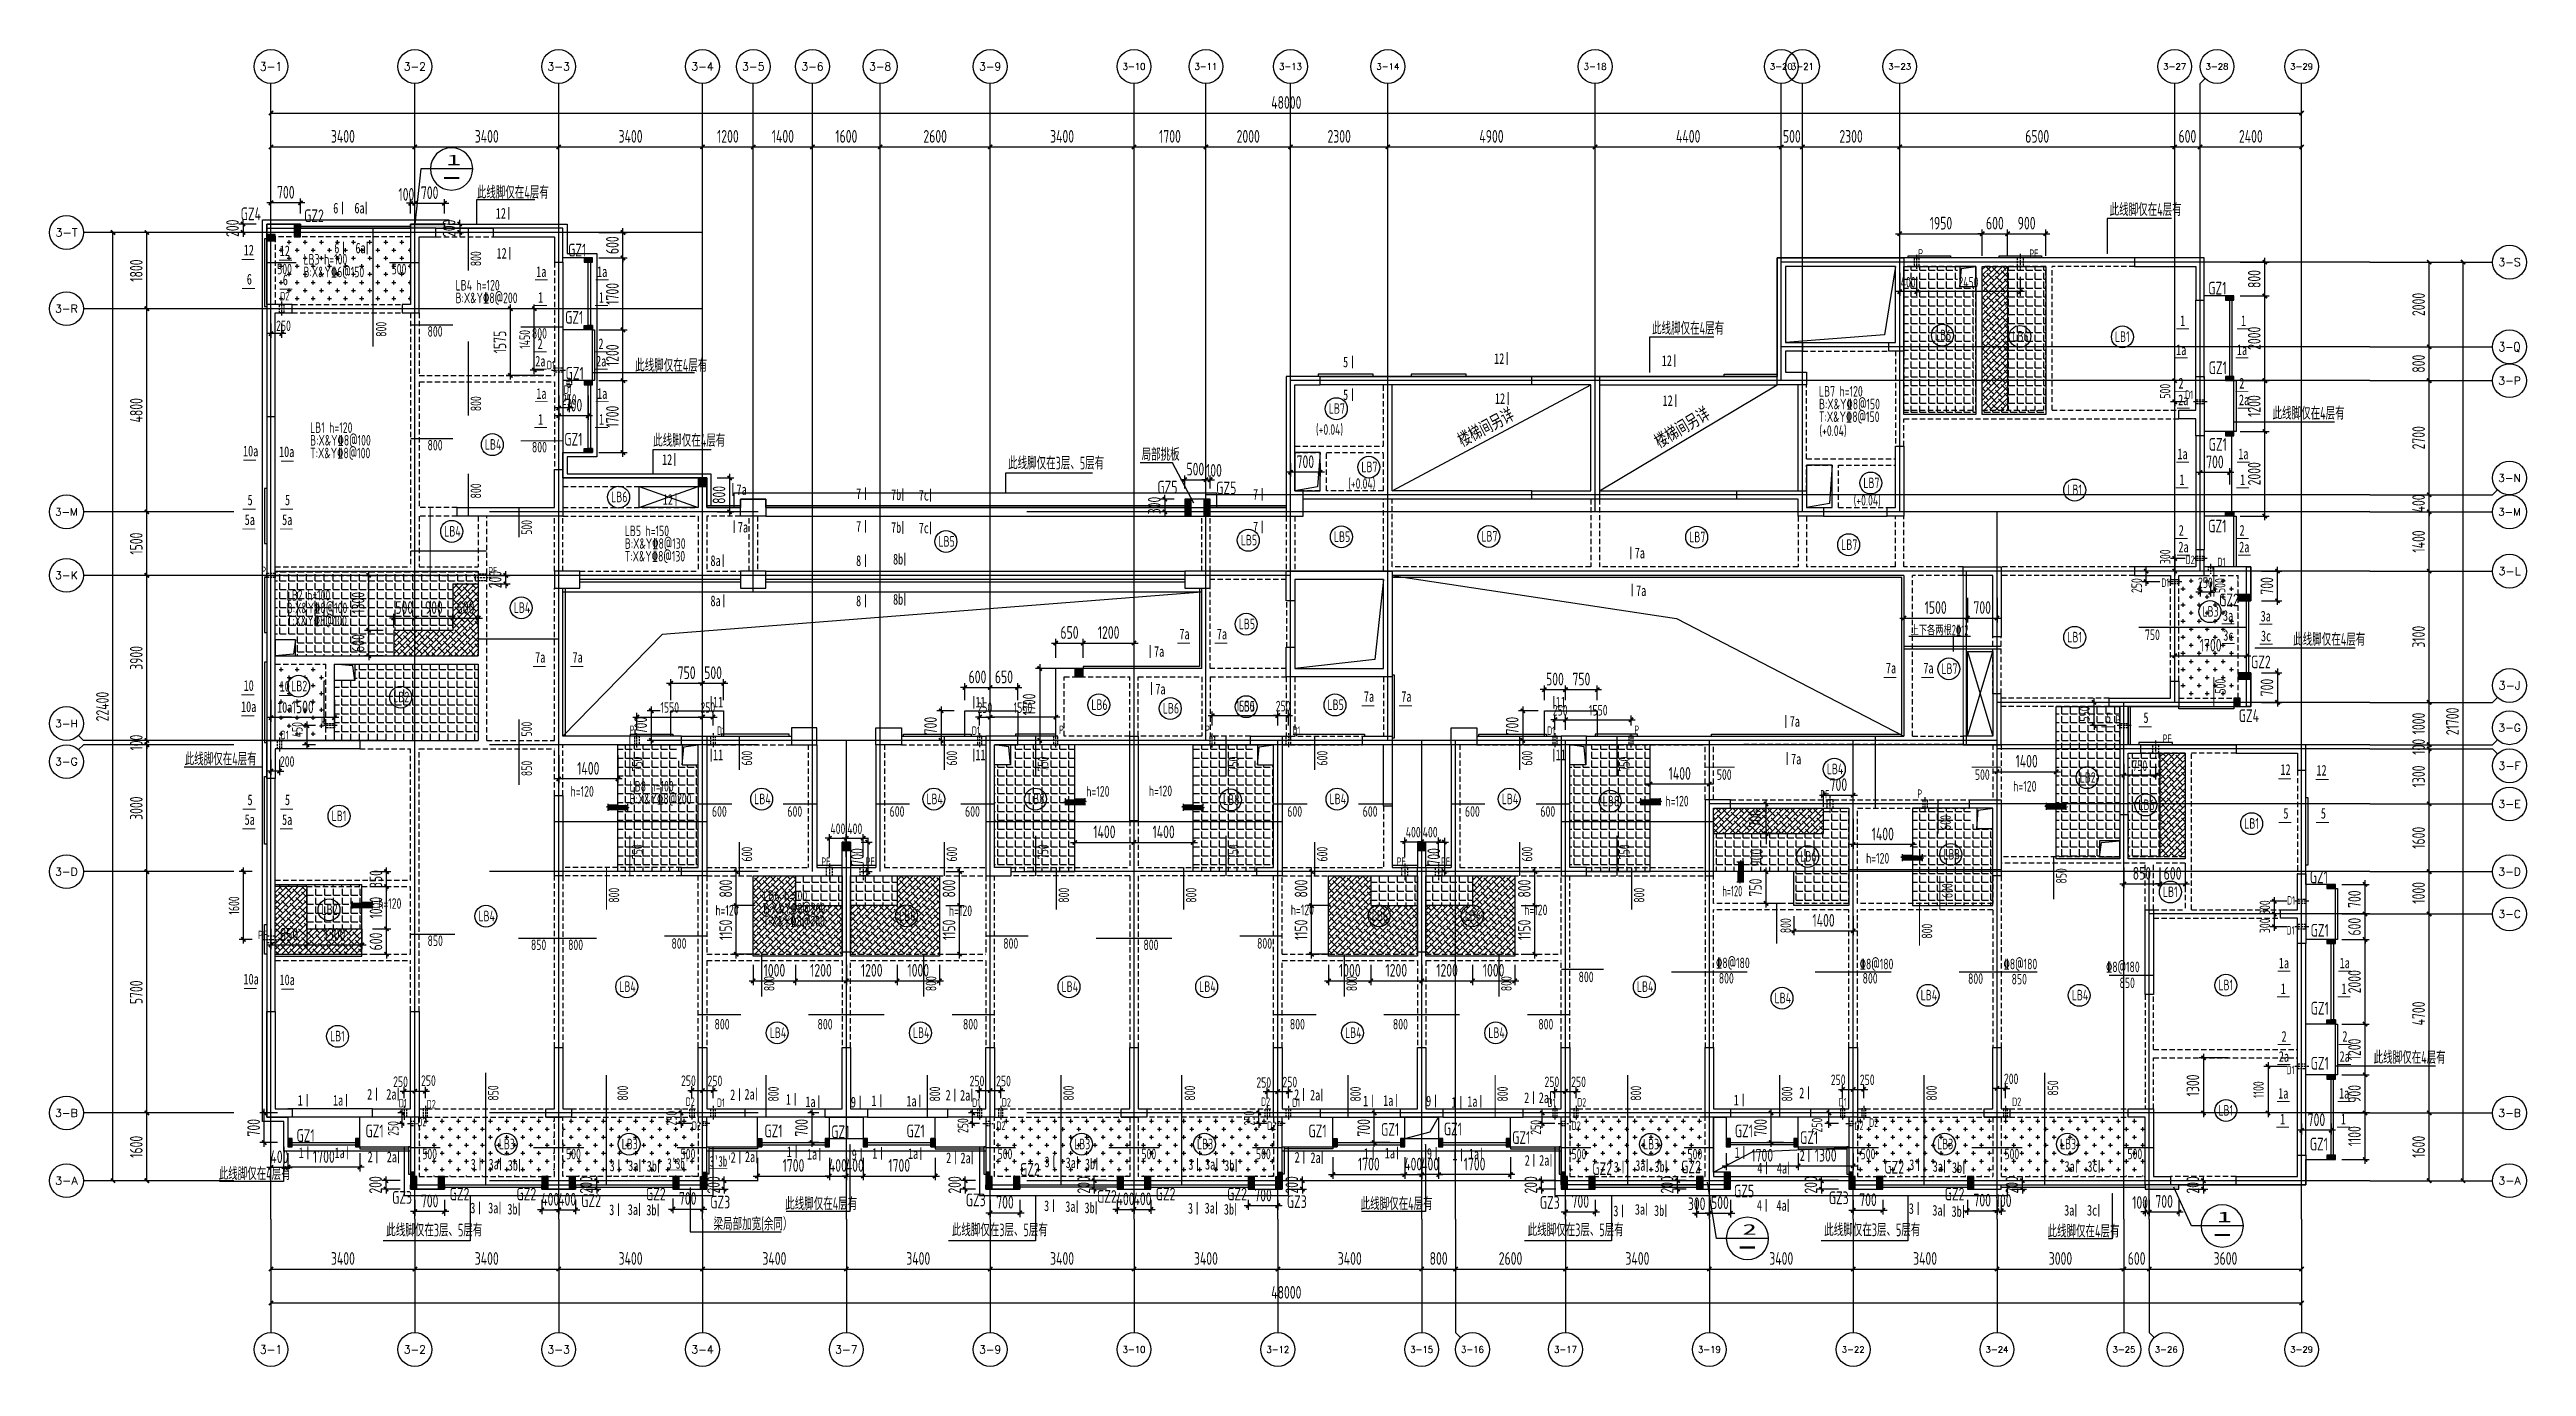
# Model space of a CAD drawing. Header units: millimetres. Extents: x -133666 to 880576, y -269375 to 86941.
# Drawn here: x 158965 to 217515, y -4980 to 26130 of the extents above; entities that cross this region are included whole.
import ezdxf
from ezdxf.enums import TextEntityAlignment as Align

# ---------------------------------------------------------------- set-up
doc = ezdxf.new("R2010")
doc.units = ezdxf.units.MM
doc.header["$LTSCALE"] = 1000
for name, pattern in [('CENTER', [50.8, 31.75, -6.35, 6.35, -6.35]), ('CONTINOUS', [0]), ('DASH', [0.35, 0.25, -0.1]), ('HIDDEN2', [0.1875, 0.125, -0.0625]), ('PS', [3200, 1500, -200, 1500])]:
    doc.linetypes.add(name, pattern=pattern)
doc.layers.get('0').update_dxf_attribs({"linetype": 'CONTINUOUS'})
doc.layers.get('Defpoints').update_dxf_attribs({"color": 6, "linetype": 'CONTINUOUS'})
for name, color, linetype in [('A-area', 23, 'CONTINUOUS'), ('A-FUR', 8, 'CONTINUOUS'), ('A-Lvtry', 5, 'CONTINUOUS'), ('A-Lvtry（卫生间）', 5, 'CONTINUOUS'), ('A-Lvtry（厨房）', 5, 'CONTINOUS'), ('A-外装饰线脚', 7, 'CONTINUOUS'), ('A-烟气道', 105, 'CONTINUOUS'), ('A-看线', 105, 'CONTINUOUS'), ('A-空调室外机', 5, 'DASH'), ('A-第三道尺寸线', 105, 'CONTINUOUS'), ('A-线脚看线', 9, 'CONTINUOUS'), ('A-设备穿墙洞', 161, 'CONTINUOUS'), ('A-降板区域', 251, 'CONTINUOUS'), ('AE-FLOR', 151, 'CONTINUOUS'), ('AXIS', 253, 'CENTER'), ('AXIS_TEXT', 7, 'CONTINUOUS'), ('DIM', 3, 'CONTINUOUS'), ('DIM1', 3, 'CONTINUOUS'), ('JG1', 3, 'CONTINUOUS'), ('PS', 6, 'PS'), ('PUB_TEXT', 7, 'CONTINUOUS'), ('WALL', 2, 'CONTINUOUS'), ('WINDOW', 4, 'CONTINUOUS'), ('填充', 8, 'CONTINUOUS'), ('墙', 6, 'CONTINUOUS'), ('户型标示', 7, 'CONTINUOUS'), ('挑板', 3, 'CONTINUOUS'), ('板筋', 6, 'CONTINUOUS'), ('柱', 2, 'CONTINUOUS'), ('栏杆', 142, 'CONTINUOUS'), ('梁', 4, 'HIDDEN2'), ('模板线', 3, 'CONTINUOUS'), ('洞口', 5, 'CONTINUOUS'), ('详图索引', 3, 'CONTINUOUS'), ('钢筋_文字', 7, 'CONTINUOUS'), ('钢筋长度标注', 7, 'CONTINUOUS')]:
    doc.layers.add(name, color=color, linetype=linetype)
doc.layers.add('S-ANNO-REVS', color=1, linetype='CONTINUOUS', true_color=0xff0000, plot=False)
doc.styles.add('_TCH_AXIS', font='COMPLEX', dxfattribs={"bigfont": 'GBCBIG'})
doc.styles.add('_TCH_DIM_T3', font='SIMPLEX.shx', dxfattribs={"width": 0.705882, "bigfont": 'GBCBIG.shx'})
doc.styles.add('COMPLEX', font='COMPLEX')
doc.styles.get("Standard").update_dxf_attribs({"font": 'tssdeng.shx', "bigfont": 'tssdchn.shx'})
doc.styles.add('TSSD_BOLD', font='tssdeng2.shx', dxfattribs={"width": 0.7, "height": 250, "bigfont": 'CHINA.shx'})
doc.styles.add('TSSD_Dimension', font='tssdeng.shx', dxfattribs={"width": 0.7, "bigfont": 'Hztxt.shx'})
doc.styles.add('ZZ', font='tssdeng.shx', dxfattribs={"width": 0.7, "bigfont": 'tssdchn.shx'})
doc.styles.add('zzt', font='tssdeng.shx', dxfattribs={"width": 0.7, "height": 300, "bigfont": 'tssdchn.shx'})
doc.styles.add('钢筋', font='tssdeng.shx', dxfattribs={"width": 0.7, "height": 250, "bigfont": 'tssdchn.shx'})
doc.styles.add('钢筋长度', font='tssdeng.shx', dxfattribs={"width": 0.7, "height": 300, "bigfont": 'tssdchn.shx'})
doc.styles.add('黑体', font='simhei.ttf')
doc.dimstyles.new('_TCH_ARCH&&100', dxfattribs={"dimtxt": 297.5, "dimasz": 100, "dimexe": 250, "dimexo": 300, "dimgap": 100, "dimtad": 1, "dimdec": 0, "dimzin": 0, "dimdsep": 46, "dimtxsty": '_TCH_DIM_T3', "dimblk": 'ARCHTICK', "dimcen": 0.09, "dimclrt": 7, "dimazin": 2, "dimtfac": 1, "dimtdec": 0, "dimtix": 1, "dimtmove": 2, "dimatfit": 3, "dimfxl": 0, "dimtolj": 1, "dimtzin": 0, "dimarcsym": 0})
doc.dimstyles.new('DIM_1_100', dxfattribs={"dimtxt": 300, "dimasz": 100, "dimexe": 200, "dimexo": 50, "dimgap": 100, "dimtad": 1, "dimdec": 0, "dimzin": 0, "dimdsep": 46, "dimtxsty": 'zzt', "dimblk": 'ARCHTICK', "dimcen": 0, "dimclrt": 7, "dimadec": 0, "dimazin": 0, "dimtfac": 1, "dimtdec": 0, "dimtix": 1, "dimtmove": 2, "dimatfit": 0, "dimldrblk": 'ARCHTICK', "dimfxl": 0, "dimtolj": 1, "dimarcsym": 0})
doc.dimstyles.new('TSSD_100_100', dxfattribs={"dimtxt": 300, "dimasz": 100, "dimexe": 100, "dimexo": 250, "dimgap": 100, "dimtad": 1, "dimdec": 0, "dimzin": 0, "dimdsep": 46, "dimtxsty": 'ZZ', "dimblk": 'ARCHTICK', "dimcen": 0, "dimdle": 100, "dimclrd": 256, "dimclrt": 7, "dimadec": 0, "dimazin": 0, "dimtfac": 1, "dimtdec": 0, "dimtix": 1, "dimtmove": 2, "dimatfit": 3, "dimfxl": 0, "dimtolj": 1, "dimtzin": 0, "dimarcsym": 0})
pattern_1 = [(0, (164199.99, 1008.83), (190.5, 190.5), [95.25, -285.75]), (90, (164247.62, 961.2), (-190.5, 190.5), [95.25, -285.75])]
pattern_2 = [(0, (164200, 1008.83), (0, 209.55), [152.4, -57.15]), (90, (164200, 1008.83), (-209.55, 1e-14), [152.4, -57.15])]
pattern_3 = [(0, (169870, 1008.83), (0, 209.55), [152.4, -57.15]), (90, (169870, 1008.83), (-209.55, 1e-14), [152.4, -57.15])]
pattern_4 = [(45, (164199.99, 1008.83), (-67.35192, 67.35192), []), (135, (164199.99, 1008.83), (-202.05576, 67.35192), [238.125, -142.875])]
pattern_5 = [(45, (169869.99, 1008.83), (-67.35192, 67.35192), []), (135, (169869.99, 1008.83), (-202.05576, 67.35192), [238.125, -142.875])]
pattern_6 = [(0, (169870, 1008.83), (0, 209.55), [152.4, -57.15]), (90, (169870, 1008.83), (-209.55, 1e-14), [152.4, -57.15])]
pattern_7 = [(45, (169869.99, 1008.83), (-67.3519, 67.3519), []), (135, (169869.99, 1008.83), (-202.0558, 67.3519), [238.125, -142.875])]

msp = doc.modelspace()

# ---------------------------------------------------------------- texts
at = {"layer": '模板线', "color": 7, "linetype": 'CONTINOUS', "style": 'zzt', "width": 0.7}
for s, p in [('GZ5', (185153.9, 15643.3)), ('GZ5', (186543.9, 15623.3)), ('GZ1', (209993.9, 14723.3)), ('GZ2', (210250.1, 12978.7)), ('GZ2', (211003.9, 11513.3)), ('GZ4', (210713.9, 10243.3)), ('GZ1', (212393.9, 6433.3)), ('GZ1', (212413.9, 5173.3)), ('GZ1', (212414, 3333.3)), ('GZ1', (212414, 2033.3)), ('GZ1', (164803.9, 325.1)), ('GZ1', (166433.9, 433.3)), ('GZ1', (175863.9, 433.3)), ('GZ1', (177443.9, 413.3)), ('GZ1', (179223.9, 433.3)), ('GZ1', (188723.9, 433.3)), ('GZ1', (190439.5, 468.3)), ('GZ1', (191924.2, 480.1)), ('GZ1', (198803.9, 433.3)), ('GZ1', (193539.5, 276.4)), ('GZ1', (200343.9, 276)), ('GZ1', (212393.9, 123.3)), ('GZ2', (181904.7, -476)), ('GZ2', (195433.9, -456.7)), ('GZ2', (197533.9, -416.7)), ('GZ2', (202336.8, -423.9)), ('GZ3', (167063.9, -1136.7)), ('GZ2', (168423.9, -1056.7)), ('GZ2', (170003.9, -1056.7)), ('GZ2', (171533.9, -1216.7)), ('GZ2', (173063.9, -1056.7)), ('GZ3', (174583.9, -1246.7)), ('GZ3', (180623.9, -1196.7)), ('GZ2', (183725.8, -1114)), ('GZ2', (185113.9, -1056.7)), ('GZ2', (186803.9, -1056.7)), ('GZ3', (188213.9, -1236.7)), ('GZ3', (194192.8, -1256.7)), ('GZ5', (198783.9, -986.7)), ('GZ3', (201023.9, -1146.7)), ('GZ2', (203763.9, -1056.7))]:
    msp.add_text(s, height=300, dxfattribs=at).set_placement(p)
at = {"layer": '模板线', "style": 'zzt', "width": 0.6}
msp.add_text('梁局部加宽(余同）', height=300, dxfattribs=at).set_placement((174661.8, -1763.9, 0))
at = {"layer": '钢筋_文字', "style": 'zzt', "width": 0.6}
for s, p in [('此线脚仅在4层有', (212000.9, 12044.3, 0)), ('此线脚仅在4层有', (162158.9, 9220.3, 0)), ('此线脚仅在4层有', (213902.4, 2169.2, 0)), ('此线脚仅在4层有', (162962.7, -574.4, 0)), ('此线脚仅在4层有', (176354.2, -1283.8, 0)), ('此线脚仅在4层有', (189956.1, -1283.8, 0)), ('此线脚仅在3层、5层有', (166925, -1909.3, 0)), ('此线脚仅在3层、5层有', (180292.4, -1904.6, 0)), ('此线脚仅在3层、5层有', (193904.8, -1903.5, 0)), ('此线脚仅在3层、5层有', (200915.9, -1903.5, 0)), ('此线脚仅在4层有', (206192.5, -1934.2, 0))]:
    msp.add_text(s, height=300, dxfattribs=at).set_placement(p)

# ---------------------------------------------------------------- blocks, each defined once
blk = doc.blocks.new('_ArchTick')
at = {"color": 0, "linetype": 'ByBlock', "const_width": 0.4}
blk.add_lwpolyline([(-0.5, -0.5), (0.5, 0.5)], dxfattribs=at)
blk = doc.blocks.new('*D1029')
at = {"layer": 'Defpoints', "color": 0}
for p in [(166510, 12409), (167100, 12409), (167100, 11809)]:
    blk.add_point(p, dxfattribs=at)
at = {"layer": 'DIM', "color": 0, "lineweight": -2}
for p, q in [((166850, 12409), (166410, 12409)), ((166850, 11809), (166410, 11809))]:
    blk.add_line(p, q, dxfattribs=at)
at = {"layer": 'DIM', "lineweight": -2}
for p, q in [((166510, 12409), (166510, 12509)), ((166510, 11809), (166510, 12409)), ((166510, 11809), (166510, 11709))]:
    blk.add_line(p, q, dxfattribs=at)
at = {"layer": 'DIM', "lineweight": -2, "xscale": 100, "yscale": 100, "zscale": 100}
for p, rotation in [((166510, 12409), 270), ((166510, 11809), 90)]:
    blk.add_blockref('_ArchTick', p, dxfattribs=dict(at, rotation=rotation))
at = {"layer": 'DIM', "color": 7, "insert": (166260, 12109), "char_height": 300, "attachment_point": 5, "rotation": 90, "style": 'ZZ'}
blk.add_mtext('\\A1;600', dxfattribs=at)
blk = doc.blocks.new('*D1030')
at = {"layer": 'Defpoints', "color": 0}
for p in [(166510, 13709), (167100, 13709), (167100, 12409)]:
    blk.add_point(p, dxfattribs=at)
at = {"layer": 'DIM', "color": 0, "lineweight": -2}
for p, q in [((166850, 13709), (166410, 13709)), ((166850, 12409), (166410, 12409))]:
    blk.add_line(p, q, dxfattribs=at)
at = {"layer": 'DIM', "lineweight": -2}
blk.add_line((166510, 12309), (166510, 13809), dxfattribs=at)
at = {"layer": 'DIM', "lineweight": -2, "xscale": 100, "yscale": 100, "zscale": 100}
for p, rotation in [((166510, 13709), 90), ((166510, 12409), 270)]:
    blk.add_blockref('_ArchTick', p, dxfattribs=dict(at, rotation=rotation))
at = {"layer": 'DIM', "color": 7, "insert": (166260, 13059), "char_height": 300, "attachment_point": 5, "rotation": 90, "style": 'ZZ'}
blk.add_mtext('\\A1;1300', dxfattribs=at)
blk = doc.blocks.new('*D1031')
at = {"layer": 'Defpoints', "color": 0}
for p in [(167600, 12699), (167100, 12229), (167600, 12229)]:
    blk.add_point(p, dxfattribs=at)
at = {"layer": 'DIM', "lineweight": -2}
for p, q in [((167100, 12699), (167000, 12699)), ((167100, 12699), (167600, 12699)), ((167600, 12699), (167700, 12699))]:
    blk.add_line(p, q, dxfattribs=at)
at = {"layer": 'DIM', "color": 0, "lineweight": -2}
for p, q in [((167100, 12479), (167100, 12799)), ((167600, 12479), (167600, 12799))]:
    blk.add_line(p, q, dxfattribs=at)
at = {"layer": 'DIM', "lineweight": -2, "xscale": 100, "yscale": 100, "zscale": 100}
blk.add_blockref('_ArchTick', (167100, 12699), dxfattribs=at)
at = {"layer": 'DIM', "lineweight": -2, "xscale": 100, "yscale": 100, "zscale": 100, "rotation": 180}
blk.add_blockref('_ArchTick', (167600, 12699), dxfattribs=at)
at = {"layer": 'DIM', "color": 7, "insert": (167350, 12949), "char_height": 300, "attachment_point": 5, "style": 'ZZ'}
blk.add_mtext('\\A1;500', dxfattribs=at)
blk = doc.blocks.new('*D1032')
at = {"layer": 'Defpoints', "color": 0}
for p in [(166350, 5359), (166930, 5359), (166350, 4759)]:
    blk.add_point(p, dxfattribs=at)
at = {"layer": 'DIM', "color": 0, "lineweight": -2}
for p, q in [((166600, 5359), (167030, 5359)), ((166600, 4759), (167030, 4759))]:
    blk.add_line(p, q, dxfattribs=at)
at = {"layer": 'DIM', "lineweight": -2}
for p, q in [((166930, 5359), (166930, 5459)), ((166930, 4759), (166930, 5359)), ((166930, 4759), (166930, 4659))]:
    blk.add_line(p, q, dxfattribs=at)
at = {"layer": 'DIM', "lineweight": -2, "xscale": 100, "yscale": 100, "zscale": 100}
for p, rotation in [((166930, 5359), 270), ((166930, 4759), 90)]:
    blk.add_blockref('_ArchTick', p, dxfattribs=dict(at, rotation=rotation))
at = {"layer": 'DIM', "color": 7, "insert": (166680, 5059), "char_height": 300, "attachment_point": 5, "rotation": 90, "style": 'ZZ'}
blk.add_mtext('\\A1;600', dxfattribs=at)
blk = doc.blocks.new('*D1033')
at = {"layer": 'Defpoints', "color": 0}
for p in [(166350, 6709), (166930, 6709), (166350, 6359)]:
    blk.add_point(p, dxfattribs=at)
at = {"layer": 'DIM', "color": 0, "lineweight": -2}
for p, q in [((166600, 6709), (167030, 6709)), ((166600, 6359), (167030, 6359))]:
    blk.add_line(p, q, dxfattribs=at)
at = {"layer": 'DIM', "lineweight": -2}
for p, q in [((166930, 6709), (166930, 6809)), ((166930, 6359), (166930, 6709)), ((166930, 6359), (166930, 6259))]:
    blk.add_line(p, q, dxfattribs=at)
at = {"layer": 'DIM', "lineweight": -2, "xscale": 100, "yscale": 100, "zscale": 100}
for p, rotation in [((166930, 6709), 270), ((166930, 6359), 90)]:
    blk.add_blockref('_ArchTick', p, dxfattribs=dict(at, rotation=rotation))
at = {"layer": 'DIM', "color": 7, "insert": (166680, 6534), "char_height": 300, "attachment_point": 5, "rotation": 90, "style": 'ZZ'}
blk.add_mtext('\\A1;350', dxfattribs=at)
blk = doc.blocks.new('*D1034')
at = {"layer": 'Defpoints', "color": 0}
for p in [(164200, 5609), (165050, 5609), (165050, 4979)]:
    blk.add_point(p, dxfattribs=at)
at = {"layer": 'DIM', "color": 0, "lineweight": -2}
for p, q in [((164200, 5359), (164200, 4879)), ((165050, 5359), (165050, 4879))]:
    blk.add_line(p, q, dxfattribs=at)
at = {"layer": 'DIM', "lineweight": -2}
blk.add_line((164100, 4979), (165150, 4979), dxfattribs=at)
at = {"layer": 'DIM', "lineweight": -2, "xscale": 100, "yscale": 100, "zscale": 100, "rotation": 180}
blk.add_blockref('_ArchTick', (164200, 4979), dxfattribs=at)
at = {"layer": 'DIM', "lineweight": -2, "xscale": 100, "yscale": 100, "zscale": 100}
blk.add_blockref('_ArchTick', (165050, 4979), dxfattribs=at)
at = {"layer": 'DIM', "color": 7, "insert": (164625, 5229), "char_height": 300, "attachment_point": 5, "style": 'ZZ'}
blk.add_mtext('\\A1;850', dxfattribs=at)
blk = doc.blocks.new('*D1035')
at = {"layer": 'Defpoints', "color": 0}
for p in [(171000, 9709), (172400, 9709), (171000, 8899)]:
    blk.add_point(p, dxfattribs=at)
at = {"layer": 'DIM', "color": 0, "lineweight": -2}
for p, q in [((171000, 9459), (171000, 8799)), ((172400, 9459), (172400, 8799))]:
    blk.add_line(p, q, dxfattribs=at)
at = {"layer": 'DIM', "lineweight": -2}
blk.add_line((172500, 8899), (170900, 8899), dxfattribs=at)
at = {"layer": 'DIM', "lineweight": -2, "xscale": 100, "yscale": 100, "zscale": 100, "rotation": 180}
blk.add_blockref('_ArchTick', (171000, 8899), dxfattribs=at)
at = {"layer": 'DIM', "lineweight": -2, "xscale": 100, "yscale": 100, "zscale": 100}
blk.add_blockref('_ArchTick', (172400, 8899), dxfattribs=at)
at = {"layer": 'DIM', "color": 7, "insert": (171700, 9149), "char_height": 300, "attachment_point": 5, "style": 'ZZ'}
blk.add_mtext('\\A1;1400', dxfattribs=at)
blk = doc.blocks.new('*D1036')
at = {"layer": 'Defpoints', "color": 0}
for p in [(175600, 4759), (176600, 4759), (176600, 4129)]:
    blk.add_point(p, dxfattribs=at)
at = {"layer": 'DIM', "lineweight": -2}
blk.add_line((175500, 4129), (176700, 4129), dxfattribs=at)
at = {"layer": 'DIM', "color": 0, "lineweight": -2}
for p, q in [((175600, 4509), (175600, 4029)), ((176600, 4509), (176600, 4029))]:
    blk.add_line(p, q, dxfattribs=at)
at = {"layer": 'DIM', "lineweight": -2, "xscale": 100, "yscale": 100, "zscale": 100, "rotation": 180}
blk.add_blockref('_ArchTick', (175600, 4129), dxfattribs=at)
at = {"layer": 'DIM', "lineweight": -2, "xscale": 100, "yscale": 100, "zscale": 100}
blk.add_blockref('_ArchTick', (176600, 4129), dxfattribs=at)
at = {"layer": 'DIM', "color": 7, "insert": (176100, 4379), "char_height": 300, "attachment_point": 5, "style": 'ZZ'}
blk.add_mtext('\\A1;1000', dxfattribs=at)
blk = doc.blocks.new('*D1037')
at = {"layer": 'Defpoints', "color": 0}
for p in [(177800, 4759), (179000, 4759), (179000, 4129)]:
    blk.add_point(p, dxfattribs=at)
at = {"layer": 'DIM', "lineweight": -2}
blk.add_line((177700, 4129), (179100, 4129), dxfattribs=at)
at = {"layer": 'DIM', "color": 0, "lineweight": -2}
for p, q in [((177800, 4509), (177800, 4029)), ((179000, 4509), (179000, 4029))]:
    blk.add_line(p, q, dxfattribs=at)
at = {"layer": 'DIM', "lineweight": -2, "xscale": 100, "yscale": 100, "zscale": 100, "rotation": 180}
blk.add_blockref('_ArchTick', (177800, 4129), dxfattribs=at)
at = {"layer": 'DIM', "lineweight": -2, "xscale": 100, "yscale": 100, "zscale": 100}
blk.add_blockref('_ArchTick', (179000, 4129), dxfattribs=at)
at = {"layer": 'DIM', "color": 7, "insert": (178400, 4379), "char_height": 300, "attachment_point": 5, "style": 'ZZ'}
blk.add_mtext('\\A1;1200', dxfattribs=at)
blk = doc.blocks.new('*D1038')
at = {"layer": 'Defpoints', "color": 0}
for p in [(184600, 7399), (183200, 6809), (184600, 6809)]:
    blk.add_point(p, dxfattribs=at)
at = {"layer": 'DIM', "lineweight": -2}
blk.add_line((183100, 7399), (184700, 7399), dxfattribs=at)
at = {"layer": 'DIM', "color": 0, "lineweight": -2}
for p, q in [((183200, 7059), (183200, 7499)), ((184600, 7059), (184600, 7499))]:
    blk.add_line(p, q, dxfattribs=at)
at = {"layer": 'DIM', "lineweight": -2, "xscale": 100, "yscale": 100, "zscale": 100, "rotation": 180}
blk.add_blockref('_ArchTick', (183200, 7399), dxfattribs=at)
at = {"layer": 'DIM', "lineweight": -2, "xscale": 100, "yscale": 100, "zscale": 100}
blk.add_blockref('_ArchTick', (184600, 7399), dxfattribs=at)
at = {"layer": 'DIM', "color": 7, "insert": (183900, 7649), "char_height": 300, "attachment_point": 5, "style": 'ZZ'}
blk.add_mtext('\\A1;1400', dxfattribs=at)
blk = doc.blocks.new('*D1039')
at = {"layer": 'Defpoints', "color": 0}
for p in [(186000, 7399), (184600, 6809), (186000, 6809)]:
    blk.add_point(p, dxfattribs=at)
at = {"layer": 'DIM', "lineweight": -2}
blk.add_line((184500, 7399), (186100, 7399), dxfattribs=at)
at = {"layer": 'DIM', "color": 0, "lineweight": -2}
for p, q in [((184600, 7059), (184600, 7499)), ((186000, 7059), (186000, 7499))]:
    blk.add_line(p, q, dxfattribs=at)
at = {"layer": 'DIM', "lineweight": -2, "xscale": 100, "yscale": 100, "zscale": 100, "rotation": 180}
blk.add_blockref('_ArchTick', (184600, 7399), dxfattribs=at)
at = {"layer": 'DIM', "lineweight": -2, "xscale": 100, "yscale": 100, "zscale": 100}
blk.add_blockref('_ArchTick', (186000, 7399), dxfattribs=at)
at = {"layer": 'DIM', "color": 7, "insert": (185300, 7649), "char_height": 300, "attachment_point": 5, "style": 'ZZ'}
blk.add_mtext('\\A1;1400', dxfattribs=at)
blk = doc.blocks.new('*D1040')
at = {"layer": 'Defpoints', "color": 0}
for p in [(196800, 8779), (196800, 8129), (198200, 8129)]:
    blk.add_point(p, dxfattribs=at)
at = {"layer": 'DIM', "color": 0, "lineweight": -2}
for p, q in [((196800, 8379), (196800, 8879)), ((198200, 8379), (198200, 8879))]:
    blk.add_line(p, q, dxfattribs=at)
at = {"layer": 'DIM', "lineweight": -2}
blk.add_line((198300, 8779), (196700, 8779), dxfattribs=at)
at = {"layer": 'DIM', "lineweight": -2, "xscale": 100, "yscale": 100, "zscale": 100, "rotation": 180}
blk.add_blockref('_ArchTick', (196800, 8779), dxfattribs=at)
at = {"layer": 'DIM', "lineweight": -2, "xscale": 100, "yscale": 100, "zscale": 100}
blk.add_blockref('_ArchTick', (198200, 8779), dxfattribs=at)
at = {"layer": 'DIM', "color": 7, "insert": (197500, 9029), "char_height": 300, "attachment_point": 5, "style": 'ZZ'}
blk.add_mtext('\\A1;1400', dxfattribs=at)
blk = doc.blocks.new('*D1041')
at = {"layer": 'Defpoints', "color": 0}
for p in [(200200, 5909), (201600, 5909), (201600, 5309)]:
    blk.add_point(p, dxfattribs=at)
at = {"layer": 'DIM', "lineweight": -2}
blk.add_line((200100, 5309), (201700, 5309), dxfattribs=at)
at = {"layer": 'DIM', "color": 0, "lineweight": -2}
for p, q in [((200200, 5659), (200200, 5209)), ((201600, 5659), (201600, 5209))]:
    blk.add_line(p, q, dxfattribs=at)
at = {"layer": 'DIM', "lineweight": -2, "xscale": 100, "yscale": 100, "zscale": 100, "rotation": 180}
blk.add_blockref('_ArchTick', (200200, 5309), dxfattribs=at)
at = {"layer": 'DIM', "lineweight": -2, "xscale": 100, "yscale": 100, "zscale": 100}
blk.add_blockref('_ArchTick', (201600, 5309), dxfattribs=at)
at = {"layer": 'DIM', "color": 7, "insert": (200900, 5559), "char_height": 300, "attachment_point": 5, "style": 'ZZ'}
blk.add_mtext('\\A1;1400', dxfattribs=at)
blk = doc.blocks.new('*D1042')
at = {"layer": 'Defpoints', "color": 0}
for p in [(199540, 8309), (200200, 8309), (200200, 7609)]:
    blk.add_point(p, dxfattribs=at)
at = {"layer": 'DIM', "color": 0, "lineweight": -2}
for p, q in [((199950, 8309), (199440, 8309)), ((199950, 7609), (199440, 7609))]:
    blk.add_line(p, q, dxfattribs=at)
at = {"layer": 'DIM', "lineweight": -2}
blk.add_line((199540, 7509), (199540, 8409), dxfattribs=at)
at = {"layer": 'DIM', "lineweight": -2, "xscale": 100, "yscale": 100, "zscale": 100}
for p, rotation in [((199540, 8309), 90), ((199540, 7609), 270)]:
    blk.add_blockref('_ArchTick', p, dxfattribs=dict(at, rotation=rotation))
at = {"layer": 'DIM', "color": 7, "insert": (199290, 7959), "char_height": 300, "attachment_point": 5, "rotation": 90, "style": 'ZZ'}
blk.add_mtext('\\A1;700', dxfattribs=at)
blk = doc.blocks.new('*D1043')
at = {"layer": 'Defpoints', "color": 0}
for p in [(199540, 7609), (200200, 7609), (200200, 6709)]:
    blk.add_point(p, dxfattribs=at)
at = {"layer": 'DIM', "lineweight": -2}
for p, q in [((199540, 7709), (199540, 7357)), ((199540, 6609), (199540, 6721))]:
    blk.add_line(p, q, dxfattribs=at)
at = {"layer": 'DIM', "color": 0, "lineweight": -2}
for p, q in [((199950, 7609), (199440, 7609)), ((199950, 6709), (199440, 6709))]:
    blk.add_line(p, q, dxfattribs=at)
at = {"layer": 'DIM', "lineweight": -2, "xscale": 100, "yscale": 100, "zscale": 100}
for p, rotation in [((199540, 7609), 90), ((199540, 6709), 270)]:
    blk.add_blockref('_ArchTick', p, dxfattribs=dict(at, rotation=rotation))
at = {"layer": 'DIM', "color": 7, "insert": (199315, 7039), "char_height": 300, "attachment_point": 5, "rotation": 90, "style": 'ZZ'}
blk.add_mtext('\\A1;900', dxfattribs=at)
blk = doc.blocks.new('*D1044')
at = {"layer": 'Defpoints', "color": 0}
for p in [(201600, 8209), (203000, 8209), (201600, 7349)]:
    blk.add_point(p, dxfattribs=at)
at = {"layer": 'DIM', "color": 0, "lineweight": -2}
for p, q in [((201600, 7959), (201600, 7249)), ((203000, 7959), (203000, 7249))]:
    blk.add_line(p, q, dxfattribs=at)
at = {"layer": 'DIM', "lineweight": -2}
blk.add_line((203100, 7349), (201500, 7349), dxfattribs=at)
at = {"layer": 'DIM', "lineweight": -2, "xscale": 100, "yscale": 100, "zscale": 100, "rotation": 180}
blk.add_blockref('_ArchTick', (201600, 7349), dxfattribs=at)
at = {"layer": 'DIM', "lineweight": -2, "xscale": 100, "yscale": 100, "zscale": 100}
blk.add_blockref('_ArchTick', (203000, 7349), dxfattribs=at)
at = {"layer": 'DIM', "color": 7, "insert": (202300, 7599), "char_height": 300, "attachment_point": 5, "style": 'ZZ'}
blk.add_mtext('\\A1;1400', dxfattribs=at)
blk = doc.blocks.new('*D1045')
at = {"layer": 'Defpoints', "color": 0}
for p in [(208000, 7059), (208850, 7059), (208850, 6419)]:
    blk.add_point(p, dxfattribs=at)
at = {"layer": 'DIM', "color": 0, "lineweight": -2}
for p, q in [((208000, 6809), (208000, 6319)), ((208850, 6809), (208850, 6319))]:
    blk.add_line(p, q, dxfattribs=at)
at = {"layer": 'DIM', "lineweight": -2}
blk.add_line((207900, 6419), (208950, 6419), dxfattribs=at)
at = {"layer": 'DIM', "lineweight": -2, "xscale": 100, "yscale": 100, "zscale": 100, "rotation": 180}
blk.add_blockref('_ArchTick', (208000, 6419), dxfattribs=at)
at = {"layer": 'DIM', "lineweight": -2, "xscale": 100, "yscale": 100, "zscale": 100}
blk.add_blockref('_ArchTick', (208850, 6419), dxfattribs=at)
at = {"layer": 'DIM', "color": 7, "insert": (208425, 6669), "char_height": 300, "attachment_point": 5, "style": 'ZZ'}
blk.add_mtext('\\A1;850', dxfattribs=at)
blk = doc.blocks.new('*D1046')
at = {"layer": 'Defpoints', "color": 0}
for p in [(208850, 7059), (209450, 7059), (209450, 6419)]:
    blk.add_point(p, dxfattribs=at)
at = {"layer": 'DIM', "color": 0, "lineweight": -2}
for p, q in [((208850, 6809), (208850, 6319)), ((209450, 6809), (209450, 6319))]:
    blk.add_line(p, q, dxfattribs=at)
at = {"layer": 'DIM', "lineweight": -2}
for p, q in [((208850, 6419), (208750, 6419)), ((208850, 6419), (209450, 6419)), ((209450, 6419), (209550, 6419))]:
    blk.add_line(p, q, dxfattribs=at)
at = {"layer": 'DIM', "lineweight": -2, "xscale": 100, "yscale": 100, "zscale": 100}
blk.add_blockref('_ArchTick', (208850, 6419), dxfattribs=at)
at = {"layer": 'DIM', "lineweight": -2, "xscale": 100, "yscale": 100, "zscale": 100, "rotation": 180}
blk.add_blockref('_ArchTick', (209450, 6419), dxfattribs=at)
at = {"layer": 'DIM', "color": 7, "insert": (209150, 6669), "char_height": 300, "attachment_point": 5, "style": 'ZZ'}
blk.add_mtext('\\A1;600', dxfattribs=at)
blk = doc.blocks.new('*D1047')
at = {"layer": 'Defpoints', "color": 0}
for p in [(210710, 2309), (209880, 1009), (210710, 1009)]:
    blk.add_point(p, dxfattribs=at)
at = {"layer": 'DIM', "lineweight": -2}
blk.add_line((209880, 2409), (209880, 909), dxfattribs=at)
at = {"layer": 'DIM', "color": 0, "lineweight": -2}
for p, q in [((210460, 2309), (209780, 2309)), ((210460, 1009), (209780, 1009))]:
    blk.add_line(p, q, dxfattribs=at)
at = {"layer": 'DIM', "lineweight": -2, "xscale": 100, "yscale": 100, "zscale": 100}
for p, rotation in [((209880, 2309), 90), ((209880, 1009), 270)]:
    blk.add_blockref('_ArchTick', p, dxfattribs=dict(at, rotation=rotation))
at = {"layer": 'DIM', "color": 7, "insert": (209630, 1659), "char_height": 300, "attachment_point": 5, "rotation": 90, "style": 'ZZ'}
blk.add_mtext('\\A1;1300', dxfattribs=at)
blk = doc.blocks.new('*D1048')
at = {"layer": 'Defpoints', "color": 0}
for p in [(210900, 11809), (209200, 11019), (210900, 11019)]:
    blk.add_point(p, dxfattribs=at)
at = {"layer": 'DIM', "lineweight": -2}
blk.add_line((209100, 11809), (211000, 11809), dxfattribs=at)
at = {"layer": 'DIM', "color": 0, "lineweight": -2}
for p, q in [((209200, 11269), (209200, 11909)), ((210900, 11269), (210900, 11909))]:
    blk.add_line(p, q, dxfattribs=at)
at = {"layer": 'DIM', "lineweight": -2, "xscale": 100, "yscale": 100, "zscale": 100, "rotation": 180}
blk.add_blockref('_ArchTick', (209200, 11809), dxfattribs=at)
at = {"layer": 'DIM', "lineweight": -2, "xscale": 100, "yscale": 100, "zscale": 100}
blk.add_blockref('_ArchTick', (210900, 11809), dxfattribs=at)
at = {"layer": 'DIM', "color": 7, "insert": (210050, 12059), "char_height": 300, "attachment_point": 5, "style": 'ZZ'}
blk.add_mtext('\\A1;1700', dxfattribs=at)
blk = doc.blocks.new('*D1049')
at = {"layer": 'Defpoints', "color": 0}
for p in [(204650, 21779), (202700, 21009), (204650, 21009)]:
    blk.add_point(p, dxfattribs=at)
at = {"layer": 'DIM', "lineweight": -2}
blk.add_line((202600, 21779), (204750, 21779), dxfattribs=at)
at = {"layer": 'DIM', "color": 0, "lineweight": -2}
for p, q in [((202700, 21259), (202700, 21879)), ((204650, 21259), (204650, 21879))]:
    blk.add_line(p, q, dxfattribs=at)
at = {"layer": 'DIM', "lineweight": -2, "xscale": 100, "yscale": 100, "zscale": 100, "rotation": 180}
blk.add_blockref('_ArchTick', (202700, 21779), dxfattribs=at)
at = {"layer": 'DIM', "lineweight": -2, "xscale": 100, "yscale": 100, "zscale": 100}
blk.add_blockref('_ArchTick', (204650, 21779), dxfattribs=at)
at = {"layer": 'DIM', "color": 7, "insert": (203675, 22029), "char_height": 300, "attachment_point": 5, "style": 'ZZ'}
blk.add_mtext('\\A1;1950', dxfattribs=at)
blk = doc.blocks.new('*D1050')
at = {"layer": 'Defpoints', "color": 0}
for p in [(205250, 21779), (204650, 21009), (205250, 21009)]:
    blk.add_point(p, dxfattribs=at)
at = {"layer": 'DIM', "lineweight": -2}
for p, q in [((204650, 21779), (204550, 21779)), ((204650, 21779), (205250, 21779)), ((205250, 21779), (205350, 21779))]:
    blk.add_line(p, q, dxfattribs=at)
at = {"layer": 'DIM', "color": 0, "lineweight": -2}
for p, q in [((204650, 21259), (204650, 21879)), ((205250, 21259), (205250, 21879))]:
    blk.add_line(p, q, dxfattribs=at)
at = {"layer": 'DIM', "lineweight": -2, "xscale": 100, "yscale": 100, "zscale": 100}
blk.add_blockref('_ArchTick', (204650, 21779), dxfattribs=at)
at = {"layer": 'DIM', "lineweight": -2, "xscale": 100, "yscale": 100, "zscale": 100, "rotation": 180}
blk.add_blockref('_ArchTick', (205250, 21779), dxfattribs=at)
at = {"layer": 'DIM', "color": 7, "insert": (204950, 22029), "char_height": 300, "attachment_point": 5, "style": 'ZZ'}
blk.add_mtext('\\A1;600', dxfattribs=at)
blk = doc.blocks.new('*D1051')
at = {"layer": 'Defpoints', "color": 0}
for p in [(206150, 21779), (205250, 21009), (206150, 21009)]:
    blk.add_point(p, dxfattribs=at)
at = {"layer": 'DIM', "lineweight": -2}
blk.add_line((205150, 21779), (206250, 21779), dxfattribs=at)
at = {"layer": 'DIM', "color": 0, "lineweight": -2}
for p, q in [((205250, 21259), (205250, 21879)), ((206150, 21259), (206150, 21879))]:
    blk.add_line(p, q, dxfattribs=at)
at = {"layer": 'DIM', "lineweight": -2, "xscale": 100, "yscale": 100, "zscale": 100, "rotation": 180}
blk.add_blockref('_ArchTick', (205250, 21779), dxfattribs=at)
at = {"layer": 'DIM', "lineweight": -2, "xscale": 100, "yscale": 100, "zscale": 100}
blk.add_blockref('_ArchTick', (206150, 21779), dxfattribs=at)
at = {"layer": 'DIM', "color": 7, "insert": (205700, 22029), "char_height": 300, "attachment_point": 5, "style": 'ZZ'}
blk.add_mtext('\\A1;900', dxfattribs=at)
blk = doc.blocks.new('*D1052')
at = {"layer": 'Defpoints', "color": 0}
for p in [(202800, 13429), (204300, 13429), (204300, 12699)]:
    blk.add_point(p, dxfattribs=at)
at = {"layer": 'DIM', "color": 0, "lineweight": -2}
for p, q in [((202800, 13179), (202800, 12599)), ((204300, 13179), (204300, 12599))]:
    blk.add_line(p, q, dxfattribs=at)
at = {"layer": 'DIM', "lineweight": -2}
blk.add_line((202700, 12699), (204400, 12699), dxfattribs=at)
at = {"layer": 'DIM', "lineweight": -2, "xscale": 100, "yscale": 100, "zscale": 100, "rotation": 180}
blk.add_blockref('_ArchTick', (202800, 12699), dxfattribs=at)
at = {"layer": 'DIM', "lineweight": -2, "xscale": 100, "yscale": 100, "zscale": 100}
blk.add_blockref('_ArchTick', (204300, 12699), dxfattribs=at)
at = {"layer": 'DIM', "color": 7, "insert": (203550, 12949), "char_height": 300, "attachment_point": 5, "style": 'ZZ'}
blk.add_mtext('\\A1;1500', dxfattribs=at)
blk = doc.blocks.new('*D1053')
at = {"layer": 'Defpoints', "color": 0}
for p in [(183400, 12109), (182750, 11509), (183400, 11509)]:
    blk.add_point(p, dxfattribs=at)
at = {"layer": 'DIM', "lineweight": -2}
blk.add_line((182650, 12109), (183500, 12109), dxfattribs=at)
at = {"layer": 'DIM', "color": 0, "lineweight": -2}
for p, q in [((182750, 11759), (182750, 12209)), ((183400, 11759), (183400, 12209))]:
    blk.add_line(p, q, dxfattribs=at)
at = {"layer": 'DIM', "lineweight": -2, "xscale": 100, "yscale": 100, "zscale": 100, "rotation": 180}
blk.add_blockref('_ArchTick', (182750, 12109), dxfattribs=at)
at = {"layer": 'DIM', "lineweight": -2, "xscale": 100, "yscale": 100, "zscale": 100}
blk.add_blockref('_ArchTick', (183400, 12109), dxfattribs=at)
at = {"layer": 'DIM', "color": 7, "insert": (183075, 12359), "char_height": 300, "attachment_point": 5, "style": 'ZZ'}
blk.add_mtext('\\A1;650', dxfattribs=at)
blk = doc.blocks.new('*D1054')
at = {"layer": 'Defpoints', "color": 0}
for p in [(182988, 11509), (182370, 9809), (182988, 9809)]:
    blk.add_point(p, dxfattribs=at)
at = {"layer": 'DIM', "color": 0, "lineweight": -2}
for p, q in [((182738, 11509), (182270, 11509)), ((182738, 9809), (182270, 9809))]:
    blk.add_line(p, q, dxfattribs=at)
at = {"layer": 'DIM', "lineweight": -2}
blk.add_line((182370, 11609), (182370, 9709), dxfattribs=at)
at = {"layer": 'DIM', "lineweight": -2, "xscale": 100, "yscale": 100, "zscale": 100}
for p, rotation in [((182370, 11509), 90), ((182370, 9809), 270)]:
    blk.add_blockref('_ArchTick', p, dxfattribs=dict(at, rotation=rotation))
at = {"layer": 'DIM', "color": 7, "insert": (182120, 10659), "char_height": 300, "attachment_point": 5, "rotation": 90, "style": 'ZZ'}
blk.add_mtext('\\A1;1700', dxfattribs=at)
blk = doc.blocks.new('*D1055')
at = {"layer": 'Defpoints', "color": 0}
for p in [(174400, 11159), (173650, 10509), (174400, 10509)]:
    blk.add_point(p, dxfattribs=at)
at = {"layer": 'DIM', "lineweight": -2}
blk.add_line((173550, 11159), (174500, 11159), dxfattribs=at)
at = {"layer": 'DIM', "color": 0, "lineweight": -2}
for p, q in [((173650, 10759), (173650, 11259)), ((174400, 10759), (174400, 11259))]:
    blk.add_line(p, q, dxfattribs=at)
at = {"layer": 'DIM', "lineweight": -2, "xscale": 100, "yscale": 100, "zscale": 100, "rotation": 180}
blk.add_blockref('_ArchTick', (173650, 11159), dxfattribs=at)
at = {"layer": 'DIM', "lineweight": -2, "xscale": 100, "yscale": 100, "zscale": 100}
blk.add_blockref('_ArchTick', (174400, 11159), dxfattribs=at)
at = {"layer": 'DIM', "color": 7, "insert": (174025, 11409), "char_height": 300, "attachment_point": 5, "style": 'ZZ'}
blk.add_mtext('\\A1;750', dxfattribs=at)
blk = doc.blocks.new('*D1056')
at = {"layer": 'Defpoints', "color": 0}
for p in [(174900, 11159), (174400, 10509), (174900, 10509)]:
    blk.add_point(p, dxfattribs=at)
at = {"layer": 'DIM', "lineweight": -2}
for p, q in [((174400, 11159), (174300, 11159)), ((174400, 11159), (174900, 11159)), ((174900, 11159), (175000, 11159))]:
    blk.add_line(p, q, dxfattribs=at)
at = {"layer": 'DIM', "color": 0, "lineweight": -2}
for p, q in [((174400, 10759), (174400, 11259)), ((174900, 10759), (174900, 11259))]:
    blk.add_line(p, q, dxfattribs=at)
at = {"layer": 'DIM', "lineweight": -2, "xscale": 100, "yscale": 100, "zscale": 100}
blk.add_blockref('_ArchTick', (174400, 11159), dxfattribs=at)
at = {"layer": 'DIM', "lineweight": -2, "xscale": 100, "yscale": 100, "zscale": 100, "rotation": 180}
blk.add_blockref('_ArchTick', (174900, 11159), dxfattribs=at)
at = {"layer": 'DIM', "color": 7, "insert": (174650, 11409), "char_height": 300, "attachment_point": 5, "style": 'ZZ'}
blk.add_mtext('\\A1;500', dxfattribs=at)
blk = doc.blocks.new('*D1057')
at = {"layer": 'Defpoints', "color": 0}
for p in [(173650, 10509), (173190, 9809), (173650, 9809)]:
    blk.add_point(p, dxfattribs=at)
at = {"layer": 'DIM', "lineweight": -2}
blk.add_line((173190, 10609), (173190, 9709), dxfattribs=at)
at = {"layer": 'DIM', "color": 0, "lineweight": -2}
for p, q in [((173400, 10509), (173090, 10509)), ((173400, 9809), (173090, 9809))]:
    blk.add_line(p, q, dxfattribs=at)
at = {"layer": 'DIM', "lineweight": -2, "xscale": 100, "yscale": 100, "zscale": 100}
for p, rotation in [((173190, 10509), 90), ((173190, 9809), 270)]:
    blk.add_blockref('_ArchTick', p, dxfattribs=dict(at, rotation=rotation))
at = {"layer": 'DIM', "color": 7, "insert": (172940, 10159), "char_height": 300, "attachment_point": 5, "rotation": 90, "style": 'ZZ'}
blk.add_mtext('\\A1;700', dxfattribs=at)
blk = doc.blocks.new('*D1058')
at = {"layer": 'Defpoints', "color": 0}
for p in [(181200, 11059), (180600, 10509), (181200, 10509)]:
    blk.add_point(p, dxfattribs=at)
at = {"layer": 'DIM', "color": 0, "lineweight": -2}
for p, q in [((180600, 10759), (180600, 11159)), ((181200, 10759), (181200, 11159))]:
    blk.add_line(p, q, dxfattribs=at)
at = {"layer": 'DIM', "lineweight": -2}
for p, q in [((180600, 11059), (180500, 11059)), ((180600, 11059), (181200, 11059)), ((181200, 11059), (181300, 11059))]:
    blk.add_line(p, q, dxfattribs=at)
at = {"layer": 'DIM', "lineweight": -2, "xscale": 100, "yscale": 100, "zscale": 100}
blk.add_blockref('_ArchTick', (180600, 11059), dxfattribs=at)
at = {"layer": 'DIM', "lineweight": -2, "xscale": 100, "yscale": 100, "zscale": 100, "rotation": 180}
blk.add_blockref('_ArchTick', (181200, 11059), dxfattribs=at)
at = {"layer": 'DIM', "color": 7, "insert": (180900, 11309), "char_height": 300, "attachment_point": 5, "style": 'ZZ'}
blk.add_mtext('\\A1;600', dxfattribs=at)
blk = doc.blocks.new('*D1059')
at = {"layer": 'Defpoints', "color": 0}
for p in [(181850, 11059), (181200, 10509), (181850, 10509)]:
    blk.add_point(p, dxfattribs=at)
at = {"layer": 'DIM', "color": 0, "lineweight": -2}
for p, q in [((181200, 10759), (181200, 11159)), ((181850, 10759), (181850, 11159))]:
    blk.add_line(p, q, dxfattribs=at)
at = {"layer": 'DIM', "lineweight": -2}
blk.add_line((181100, 11059), (181950, 11059), dxfattribs=at)
at = {"layer": 'DIM', "lineweight": -2, "xscale": 100, "yscale": 100, "zscale": 100, "rotation": 180}
blk.add_blockref('_ArchTick', (181200, 11059), dxfattribs=at)
at = {"layer": 'DIM', "lineweight": -2, "xscale": 100, "yscale": 100, "zscale": 100}
blk.add_blockref('_ArchTick', (181850, 11059), dxfattribs=at)
at = {"layer": 'DIM', "color": 7, "insert": (181525, 11309), "char_height": 300, "attachment_point": 5, "style": 'ZZ'}
blk.add_mtext('\\A1;650', dxfattribs=at)
blk = doc.blocks.new('*D1060')
at = {"layer": 'Defpoints', "color": 0}
for p in [(180600, 10509), (180040, 9809), (180600, 9809)]:
    blk.add_point(p, dxfattribs=at)
at = {"layer": 'DIM', "lineweight": -2}
blk.add_line((180040, 10609), (180040, 9709), dxfattribs=at)
at = {"layer": 'DIM', "color": 0, "lineweight": -2}
for p, q in [((180350, 10509), (179940, 10509)), ((180350, 9809), (179940, 9809))]:
    blk.add_line(p, q, dxfattribs=at)
at = {"layer": 'DIM', "lineweight": -2, "xscale": 100, "yscale": 100, "zscale": 100}
for p, rotation in [((180040, 10509), 90), ((180040, 9809), 270)]:
    blk.add_blockref('_ArchTick', p, dxfattribs=dict(at, rotation=rotation))
at = {"layer": 'DIM', "color": 7, "insert": (179790, 10159), "char_height": 300, "attachment_point": 5, "rotation": 90, "style": 'ZZ'}
blk.add_mtext('\\A1;700', dxfattribs=at)
blk = doc.blocks.new('*D1061')
at = {"layer": 'Defpoints', "color": 0}
for p in [(194800, 11009), (194300, 10508), (194800, 10508)]:
    blk.add_point(p, dxfattribs=at)
at = {"layer": 'DIM', "lineweight": -2}
for p, q in [((194300, 11009), (194200, 11009)), ((194300, 11009), (194800, 11009)), ((194800, 11009), (194900, 11009))]:
    blk.add_line(p, q, dxfattribs=at)
at = {"layer": 'DIM', "color": 0, "lineweight": -2}
for p, q in [((194300, 10758), (194300, 11109)), ((194800, 10758), (194800, 11109))]:
    blk.add_line(p, q, dxfattribs=at)
at = {"layer": 'DIM', "lineweight": -2, "xscale": 100, "yscale": 100, "zscale": 100}
blk.add_blockref('_ArchTick', (194300, 11009), dxfattribs=at)
at = {"layer": 'DIM', "lineweight": -2, "xscale": 100, "yscale": 100, "zscale": 100, "rotation": 180}
blk.add_blockref('_ArchTick', (194800, 11009), dxfattribs=at)
at = {"layer": 'DIM', "color": 7, "insert": (194550, 11259), "char_height": 300, "attachment_point": 5, "style": 'ZZ'}
blk.add_mtext('\\A1;500', dxfattribs=at)
blk = doc.blocks.new('*D1062')
at = {"layer": 'Defpoints', "color": 0}
for p in [(195550, 11009), (194800, 10508), (195550, 10508)]:
    blk.add_point(p, dxfattribs=at)
at = {"layer": 'DIM', "lineweight": -2}
blk.add_line((194700, 11009), (195650, 11009), dxfattribs=at)
at = {"layer": 'DIM', "color": 0, "lineweight": -2}
for p, q in [((194800, 10758), (194800, 11109)), ((195550, 10758), (195550, 11109))]:
    blk.add_line(p, q, dxfattribs=at)
at = {"layer": 'DIM', "lineweight": -2, "xscale": 100, "yscale": 100, "zscale": 100, "rotation": 180}
blk.add_blockref('_ArchTick', (194800, 11009), dxfattribs=at)
at = {"layer": 'DIM', "lineweight": -2, "xscale": 100, "yscale": 100, "zscale": 100}
blk.add_blockref('_ArchTick', (195550, 11009), dxfattribs=at)
at = {"layer": 'DIM', "color": 7, "insert": (195175, 11259), "char_height": 300, "attachment_point": 5, "style": 'ZZ'}
blk.add_mtext('\\A1;750', dxfattribs=at)
blk = doc.blocks.new('*D1063')
at = {"layer": 'Defpoints', "color": 0}
for p in [(194400, 10509), (193790, 9809), (194400, 9809)]:
    blk.add_point(p, dxfattribs=at)
at = {"layer": 'DIM', "lineweight": -2}
blk.add_line((193790, 10609), (193790, 9709), dxfattribs=at)
at = {"layer": 'DIM', "color": 0, "lineweight": -2}
for p, q in [((194150, 10509), (193690, 10509)), ((194150, 9809), (193690, 9809))]:
    blk.add_line(p, q, dxfattribs=at)
at = {"layer": 'DIM', "lineweight": -2, "xscale": 100, "yscale": 100, "zscale": 100}
for p, rotation in [((193790, 10509), 90), ((193790, 9809), 270)]:
    blk.add_blockref('_ArchTick', p, dxfattribs=dict(at, rotation=rotation))
at = {"layer": 'DIM', "color": 7, "insert": (193540, 10159), "char_height": 300, "attachment_point": 5, "rotation": 90, "style": 'ZZ'}
blk.add_mtext('\\A1;700', dxfattribs=at)
blk = doc.blocks.new('*D1064')
at = {"layer": 'Defpoints', "color": 0}
for p in [(164040, 1009), (164600, 1009), (164600, 309)]:
    blk.add_point(p, dxfattribs=at)
at = {"layer": 'DIM', "color": 0, "lineweight": -2}
for p, q in [((164350, 1009), (163940, 1009)), ((164350, 309), (163940, 309))]:
    blk.add_line(p, q, dxfattribs=at)
at = {"layer": 'DIM', "lineweight": -2}
blk.add_line((164040, 209), (164040, 1109), dxfattribs=at)
at = {"layer": 'DIM', "lineweight": -2, "xscale": 100, "yscale": 100, "zscale": 100}
for p, rotation in [((164040, 1009), 90), ((164040, 309), 270)]:
    blk.add_blockref('_ArchTick', p, dxfattribs=dict(at, rotation=rotation))
at = {"layer": 'DIM', "color": 7, "insert": (163790, 659), "char_height": 300, "attachment_point": 5, "rotation": 90, "style": 'ZZ'}
blk.add_mtext('\\A1;700', dxfattribs=at)
blk = doc.blocks.new('*D1065')
at = {"layer": 'Defpoints', "color": 0}
for p in [(176990, 1009), (177400, 1009), (177400, 309)]:
    blk.add_point(p, dxfattribs=at)
at = {"layer": 'DIM', "color": 0, "lineweight": -2}
for p, q in [((177150, 1009), (176890, 1009)), ((177150, 309), (176890, 309))]:
    blk.add_line(p, q, dxfattribs=at)
at = {"layer": 'DIM', "lineweight": -2}
blk.add_line((176990, 209), (176990, 1109), dxfattribs=at)
at = {"layer": 'DIM', "lineweight": -2, "xscale": 100, "yscale": 100, "zscale": 100}
for p, rotation in [((176990, 1009), 90), ((176990, 309), 270)]:
    blk.add_blockref('_ArchTick', p, dxfattribs=dict(at, rotation=rotation))
at = {"layer": 'DIM', "color": 7, "insert": (176740, 659), "char_height": 300, "attachment_point": 5, "rotation": 90, "style": 'ZZ'}
blk.add_mtext('\\A1;700', dxfattribs=at)
blk = doc.blocks.new('*D1066')
at = {"layer": 'Defpoints', "color": 0}
for p in [(206400, 9069), (205000, 8409), (206400, 8409)]:
    blk.add_point(p, dxfattribs=at)
at = {"layer": 'DIM', "lineweight": -2}
blk.add_line((204900, 9069), (206500, 9069), dxfattribs=at)
at = {"layer": 'DIM', "color": 0, "lineweight": -2}
for p, q in [((205000, 8659), (205000, 9169)), ((206400, 8659), (206400, 9169))]:
    blk.add_line(p, q, dxfattribs=at)
at = {"layer": 'DIM', "lineweight": -2, "xscale": 100, "yscale": 100, "zscale": 100, "rotation": 180}
blk.add_blockref('_ArchTick', (205000, 9069), dxfattribs=at)
at = {"layer": 'DIM', "lineweight": -2, "xscale": 100, "yscale": 100, "zscale": 100}
blk.add_blockref('_ArchTick', (206400, 9069), dxfattribs=at)
at = {"layer": 'DIM', "color": 7, "insert": (205700, 9319), "char_height": 300, "attachment_point": 5, "style": 'ZZ'}
blk.add_mtext('\\A1;1400', dxfattribs=at)
blk = doc.blocks.new('*D1067')
at = {"layer": 'Defpoints', "color": 0}
for p in [(169860, 20009), (170900, 20009), (170900, 18434)]:
    blk.add_point(p, dxfattribs=at)
at = {"layer": 'DIM', "color": 0, "lineweight": -2}
for p, q in [((170650, 20009), (169760, 20009)), ((170650, 18434), (169760, 18434))]:
    blk.add_line(p, q, dxfattribs=at)
at = {"layer": 'DIM', "lineweight": -2}
blk.add_line((169860, 18334), (169860, 20109), dxfattribs=at)
at = {"layer": 'DIM', "lineweight": -2, "xscale": 100, "yscale": 100, "zscale": 100}
for p, rotation in [((169860, 20009), 90), ((169860, 18434), 270)]:
    blk.add_blockref('_ArchTick', p, dxfattribs=dict(at, rotation=rotation))
at = {"layer": 'DIM', "color": 7, "insert": (169610, 19221), "char_height": 300, "attachment_point": 5, "rotation": 90, "style": 'ZZ'}
blk.add_mtext('\\A1;1575', dxfattribs=at)
blk = doc.blocks.new('*D1068')
at = {"layer": 'Defpoints', "color": 0}
for p in [(168500, 12699), (167600, 12229), (168500, 12229)]:
    blk.add_point(p, dxfattribs=at)
at = {"layer": 'DIM', "lineweight": -2}
blk.add_line((167500, 12699), (168600, 12699), dxfattribs=at)
at = {"layer": 'DIM', "color": 0, "lineweight": -2}
for p, q in [((167600, 12479), (167600, 12799)), ((168500, 12479), (168500, 12799))]:
    blk.add_line(p, q, dxfattribs=at)
at = {"layer": 'DIM', "lineweight": -2, "xscale": 100, "yscale": 100, "zscale": 100, "rotation": 180}
blk.add_blockref('_ArchTick', (167600, 12699), dxfattribs=at)
at = {"layer": 'DIM', "lineweight": -2, "xscale": 100, "yscale": 100, "zscale": 100}
blk.add_blockref('_ArchTick', (168500, 12699), dxfattribs=at)
at = {"layer": 'DIM', "color": 7, "insert": (168050, 12949), "char_height": 300, "attachment_point": 5, "style": 'ZZ'}
blk.add_mtext('\\A1;900', dxfattribs=at)
blk = doc.blocks.new('*D1069')
at = {"layer": 'Defpoints', "color": 0}
for p in [(169100, 12699), (168500, 12229), (169100, 12229)]:
    blk.add_point(p, dxfattribs=at)
at = {"layer": 'DIM', "lineweight": -2}
for p, q in [((168500, 12699), (168400, 12699)), ((168500, 12699), (169100, 12699)), ((169100, 12699), (169200, 12699))]:
    blk.add_line(p, q, dxfattribs=at)
at = {"layer": 'DIM', "color": 0, "lineweight": -2}
for p, q in [((168500, 12479), (168500, 12799)), ((169100, 12479), (169100, 12799))]:
    blk.add_line(p, q, dxfattribs=at)
at = {"layer": 'DIM', "lineweight": -2, "xscale": 100, "yscale": 100, "zscale": 100}
blk.add_blockref('_ArchTick', (168500, 12699), dxfattribs=at)
at = {"layer": 'DIM', "lineweight": -2, "xscale": 100, "yscale": 100, "zscale": 100, "rotation": 180}
blk.add_blockref('_ArchTick', (169100, 12699), dxfattribs=at)
at = {"layer": 'DIM', "color": 7, "insert": (168800, 12949), "char_height": 300, "attachment_point": 5, "style": 'ZZ'}
blk.add_mtext('\\A1;600', dxfattribs=at)
blk = doc.blocks.new('*D1070')
at = {"layer": 'Defpoints', "color": 0}
for p in [(164200, 11019), (165700, 11019), (164200, 10349)]:
    blk.add_point(p, dxfattribs=at)
at = {"layer": 'DIM', "color": 0, "lineweight": -2}
for p, q in [((164200, 10769), (164200, 10249)), ((165700, 10769), (165700, 10249))]:
    blk.add_line(p, q, dxfattribs=at)
at = {"layer": 'DIM', "lineweight": -2}
blk.add_line((165800, 10349), (164100, 10349), dxfattribs=at)
at = {"layer": 'DIM', "lineweight": -2, "xscale": 100, "yscale": 100, "zscale": 100, "rotation": 180}
blk.add_blockref('_ArchTick', (164200, 10349), dxfattribs=at)
at = {"layer": 'DIM', "lineweight": -2, "xscale": 100, "yscale": 100, "zscale": 100}
blk.add_blockref('_ArchTick', (165700, 10349), dxfattribs=at)
at = {"layer": 'DIM', "color": 7, "insert": (164950, 10599), "char_height": 300, "attachment_point": 5, "style": 'ZZ'}
blk.add_mtext('\\A1;1500', dxfattribs=at)
blk = doc.blocks.new('*D1071')
at = {"layer": 'Defpoints', "color": 0}
for p in [(199540, 6709), (200200, 6709), (200200, 5959)]:
    blk.add_point(p, dxfattribs=at)
at = {"layer": 'DIM', "color": 0, "lineweight": -2}
for p, q in [((199950, 6709), (199440, 6709)), ((199950, 5959), (199440, 5959))]:
    blk.add_line(p, q, dxfattribs=at)
at = {"layer": 'DIM', "lineweight": -2}
blk.add_line((199540, 5859), (199540, 6809), dxfattribs=at)
at = {"layer": 'DIM', "lineweight": -2, "xscale": 100, "yscale": 100, "zscale": 100}
for p, rotation in [((199540, 6709), 90), ((199540, 5959), 270)]:
    blk.add_blockref('_ArchTick', p, dxfattribs=dict(at, rotation=rotation))
at = {"layer": 'DIM', "color": 7, "insert": (199290, 6334), "char_height": 300, "attachment_point": 5, "rotation": 90, "style": 'ZZ'}
blk.add_mtext('\\A1;750', dxfattribs=at)
blk = doc.blocks.new('*D1072')
at = {"layer": 'Defpoints', "color": 0}
for p in [(174500, 16009), (174500, 15209), (175040, 15209)]:
    blk.add_point(p, dxfattribs=at)
at = {"layer": 'DIM', "color": 0, "lineweight": -2}
for p, q in [((174750, 16009), (175140, 16009)), ((174750, 15209), (175140, 15209))]:
    blk.add_line(p, q, dxfattribs=at)
at = {"layer": 'DIM', "lineweight": -2}
blk.add_line((175040, 16109), (175040, 15109), dxfattribs=at)
at = {"layer": 'DIM', "lineweight": -2, "xscale": 100, "yscale": 100, "zscale": 100}
for p, rotation in [((175040, 16009), 90), ((175040, 15209), 270)]:
    blk.add_blockref('_ArchTick', p, dxfattribs=dict(at, rotation=rotation))
at = {"layer": 'DIM', "color": 7, "insert": (174790, 15609), "char_height": 300, "attachment_point": 5, "rotation": 90, "style": 'ZZ'}
blk.add_mtext('\\A1;800', dxfattribs=at)
blk = doc.blocks.new('*D1073')
at = {"layer": 'Defpoints', "color": 0}
for p in [(164600, 309, 0), (166300, 309), (164600, -271)]:
    blk.add_point(p, dxfattribs=at)
at = {"layer": 'DIM', "color": 0, "lineweight": -2}
for p, q in [((164600, 59), (164600, -371)), ((166300, 59), (166300, -371))]:
    blk.add_line(p, q, dxfattribs=at)
at = {"layer": 'DIM', "lineweight": -2}
blk.add_line((166400, -271), (164500, -271), dxfattribs=at)
at = {"layer": 'DIM', "lineweight": -2, "xscale": 100, "yscale": 100, "zscale": 100, "rotation": 180}
blk.add_blockref('_ArchTick', (164600, -271), dxfattribs=at)
at = {"layer": 'DIM', "lineweight": -2, "xscale": 100, "yscale": 100, "zscale": 100}
blk.add_blockref('_ArchTick', (166300, -271), dxfattribs=at)
at = {"layer": 'DIM', "color": 7, "insert": (165450, -21), "char_height": 300, "attachment_point": 5, "style": 'ZZ'}
blk.add_mtext('\\A1;1700', dxfattribs=at)
blk = doc.blocks.new('*D1074')
at = {"layer": 'Defpoints', "color": 0}
for p in [(164200, -277), (164200, -277), (164600, -277, 0)]:
    blk.add_point(p, dxfattribs=at)
at = {"layer": 'DIM', "lineweight": -2}
for p, q in [((164200, -277), (164100, -277)), ((164600, -277), (164200, -277)), ((164600, -277), (164700, -277))]:
    blk.add_line(p, q, dxfattribs=at)
at = {"layer": 'DIM', "color": 0, "lineweight": -2}
for p, q in [((164200, -27), (164200, -177)), ((164600, -27), (164600, -177))]:
    blk.add_line(p, q, dxfattribs=at)
at = {"layer": 'DIM', "lineweight": -2, "xscale": 100, "yscale": 100, "zscale": 100}
blk.add_blockref('_ArchTick', (164200, -277), dxfattribs=at)
at = {"layer": 'DIM', "lineweight": -2, "xscale": 100, "yscale": 100, "zscale": 100, "rotation": 180}
blk.add_blockref('_ArchTick', (164600, -277), dxfattribs=at)
at = {"layer": 'DIM', "color": 7, "insert": (164400, -27), "char_height": 300, "attachment_point": 5, "style": 'ZZ'}
blk.add_mtext('\\A1;400', dxfattribs=at)
blk = doc.blocks.new('*D1075')
at = {"layer": 'Defpoints', "color": 0}
for p in [(167600, -791), (168300, -791), (167600, -1321)]:
    blk.add_point(p, dxfattribs=at)
at = {"layer": 'DIM', "color": 0, "lineweight": -2}
for p, q in [((167600, -1041), (167600, -1421)), ((168300, -1041), (168300, -1421))]:
    blk.add_line(p, q, dxfattribs=at)
at = {"layer": 'DIM', "lineweight": -2}
blk.add_line((168400, -1321), (167500, -1321), dxfattribs=at)
at = {"layer": 'DIM', "lineweight": -2, "xscale": 100, "yscale": 100, "zscale": 100, "rotation": 180}
blk.add_blockref('_ArchTick', (167600, -1321), dxfattribs=at)
at = {"layer": 'DIM', "lineweight": -2, "xscale": 100, "yscale": 100, "zscale": 100}
blk.add_blockref('_ArchTick', (168300, -1321), dxfattribs=at)
at = {"layer": 'DIM', "color": 7, "insert": (167950, -1071), "char_height": 300, "attachment_point": 5, "style": 'ZZ'}
blk.add_mtext('\\A1;700', dxfattribs=at)
blk = doc.blocks.new('*D1076')
at = {"layer": 'Defpoints', "color": 0}
for p in [(170600, -791), (171000, -791), (171000, -1281)]:
    blk.add_point(p, dxfattribs=at)
at = {"layer": 'DIM', "color": 0, "lineweight": -2}
for p, q in [((170600, -1041), (170600, -1381)), ((171000, -1041), (171000, -1381))]:
    blk.add_line(p, q, dxfattribs=at)
at = {"layer": 'DIM', "lineweight": -2}
for p, q in [((170600, -1281), (170500, -1281)), ((170600, -1281), (171000, -1281)), ((171000, -1281), (171100, -1281))]:
    blk.add_line(p, q, dxfattribs=at)
at = {"layer": 'DIM', "lineweight": -2, "xscale": 100, "yscale": 100, "zscale": 100}
blk.add_blockref('_ArchTick', (170600, -1281), dxfattribs=at)
at = {"layer": 'DIM', "lineweight": -2, "xscale": 100, "yscale": 100, "zscale": 100, "rotation": 180}
blk.add_blockref('_ArchTick', (171000, -1281), dxfattribs=at)
at = {"layer": 'DIM', "color": 7, "insert": (170800, -1031), "char_height": 300, "attachment_point": 5, "style": 'ZZ'}
blk.add_mtext('\\A1;400', dxfattribs=at)
blk = doc.blocks.new('*D1077')
at = {"layer": 'Defpoints', "color": 0}
for p in [(171000, -791), (171400, -791), (171400, -1281)]:
    blk.add_point(p, dxfattribs=at)
at = {"layer": 'DIM', "color": 0, "lineweight": -2}
for p, q in [((171000, -1041), (171000, -1381)), ((171400, -1041), (171400, -1381))]:
    blk.add_line(p, q, dxfattribs=at)
at = {"layer": 'DIM', "lineweight": -2}
for p, q in [((171000, -1281), (170900, -1281)), ((171000, -1281), (171400, -1281)), ((171400, -1281), (171500, -1281))]:
    blk.add_line(p, q, dxfattribs=at)
at = {"layer": 'DIM', "lineweight": -2, "xscale": 100, "yscale": 100, "zscale": 100}
blk.add_blockref('_ArchTick', (171000, -1281), dxfattribs=at)
at = {"layer": 'DIM', "lineweight": -2, "xscale": 100, "yscale": 100, "zscale": 100, "rotation": 180}
blk.add_blockref('_ArchTick', (171400, -1281), dxfattribs=at)
at = {"layer": 'DIM', "color": 7, "insert": (171200, -1031), "char_height": 300, "attachment_point": 5, "style": 'ZZ'}
blk.add_mtext('\\A1;400', dxfattribs=at)
blk = doc.blocks.new('*D1078')
at = {"layer": 'Defpoints', "color": 0}
for p in [(173700, -761), (174400, -761), (174400, -1261)]:
    blk.add_point(p, dxfattribs=at)
at = {"layer": 'DIM', "color": 0, "lineweight": -2}
for p, q in [((173700, -1011), (173700, -1361)), ((174400, -1011), (174400, -1361))]:
    blk.add_line(p, q, dxfattribs=at)
at = {"layer": 'DIM', "lineweight": -2}
blk.add_line((173600, -1261), (174500, -1261), dxfattribs=at)
at = {"layer": 'DIM', "lineweight": -2, "xscale": 100, "yscale": 100, "zscale": 100, "rotation": 180}
blk.add_blockref('_ArchTick', (173700, -1261), dxfattribs=at)
at = {"layer": 'DIM', "lineweight": -2, "xscale": 100, "yscale": 100, "zscale": 100}
blk.add_blockref('_ArchTick', (174400, -1261), dxfattribs=at)
at = {"layer": 'DIM', "color": 7, "insert": (174050, -1011), "char_height": 300, "attachment_point": 5, "style": 'ZZ'}
blk.add_mtext('\\A1;700', dxfattribs=at)
blk = doc.blocks.new('*D1079')
at = {"layer": 'Defpoints', "color": 0}
for p in [(175700, 199), (177400, 199), (177400, -481)]:
    blk.add_point(p, dxfattribs=at)
at = {"layer": 'DIM', "lineweight": -2}
blk.add_line((175600, -481), (177500, -481), dxfattribs=at)
at = {"layer": 'DIM', "color": 0, "lineweight": -2}
for p, q in [((175700, -51), (175700, -581)), ((177400, -51), (177400, -581))]:
    blk.add_line(p, q, dxfattribs=at)
at = {"layer": 'DIM', "lineweight": -2, "xscale": 100, "yscale": 100, "zscale": 100, "rotation": 180}
blk.add_blockref('_ArchTick', (175700, -481), dxfattribs=at)
at = {"layer": 'DIM', "lineweight": -2, "xscale": 100, "yscale": 100, "zscale": 100}
blk.add_blockref('_ArchTick', (177400, -481), dxfattribs=at)
at = {"layer": 'DIM', "color": 7, "insert": (176550, -231), "char_height": 300, "attachment_point": 5, "style": 'ZZ'}
blk.add_mtext('\\A1;1700', dxfattribs=at)
blk = doc.blocks.new('*D1080')
at = {"layer": 'Defpoints', "color": 0}
for p in [(177400, 199), (177800, 199), (177800, -481)]:
    blk.add_point(p, dxfattribs=at)
at = {"layer": 'DIM', "lineweight": -2}
for p, q in [((177400, -481), (177300, -481)), ((177400, -481), (177800, -481)), ((177800, -481), (177900, -481))]:
    blk.add_line(p, q, dxfattribs=at)
at = {"layer": 'DIM', "color": 0, "lineweight": -2}
for p, q in [((177400, -51), (177400, -581)), ((177800, -51), (177800, -581))]:
    blk.add_line(p, q, dxfattribs=at)
at = {"layer": 'DIM', "lineweight": -2, "xscale": 100, "yscale": 100, "zscale": 100}
blk.add_blockref('_ArchTick', (177400, -481), dxfattribs=at)
at = {"layer": 'DIM', "lineweight": -2, "xscale": 100, "yscale": 100, "zscale": 100, "rotation": 180}
blk.add_blockref('_ArchTick', (177800, -481), dxfattribs=at)
at = {"layer": 'DIM', "color": 7, "insert": (177600, -231), "char_height": 300, "attachment_point": 5, "style": 'ZZ'}
blk.add_mtext('\\A1;400', dxfattribs=at)
blk = doc.blocks.new('*D1081')
at = {"layer": 'Defpoints', "color": 0}
for p in [(178200, 199), (179900, 199), (179900, -481)]:
    blk.add_point(p, dxfattribs=at)
at = {"layer": 'DIM', "lineweight": -2}
blk.add_line((178100, -481), (180000, -481), dxfattribs=at)
at = {"layer": 'DIM', "color": 0, "lineweight": -2}
for p, q in [((178200, -51), (178200, -581)), ((179900, -51), (179900, -581))]:
    blk.add_line(p, q, dxfattribs=at)
at = {"layer": 'DIM', "lineweight": -2, "xscale": 100, "yscale": 100, "zscale": 100, "rotation": 180}
blk.add_blockref('_ArchTick', (178200, -481), dxfattribs=at)
at = {"layer": 'DIM', "lineweight": -2, "xscale": 100, "yscale": 100, "zscale": 100}
blk.add_blockref('_ArchTick', (179900, -481), dxfattribs=at)
at = {"layer": 'DIM', "color": 7, "insert": (179050, -231), "char_height": 300, "attachment_point": 5, "style": 'ZZ'}
blk.add_mtext('\\A1;1700', dxfattribs=at)
blk = doc.blocks.new('*D1082')
at = {"layer": 'Defpoints', "color": 0}
for p in [(177800, 199), (178200, 199), (178200, -481)]:
    blk.add_point(p, dxfattribs=at)
at = {"layer": 'DIM', "lineweight": -2}
for p, q in [((177800, -481), (177700, -481)), ((177800, -481), (178200, -481)), ((178200, -481), (178300, -481))]:
    blk.add_line(p, q, dxfattribs=at)
at = {"layer": 'DIM', "color": 0, "lineweight": -2}
for p, q in [((177800, -51), (177800, -581)), ((178200, -51), (178200, -581))]:
    blk.add_line(p, q, dxfattribs=at)
at = {"layer": 'DIM', "lineweight": -2, "xscale": 100, "yscale": 100, "zscale": 100}
blk.add_blockref('_ArchTick', (177800, -481), dxfattribs=at)
at = {"layer": 'DIM', "lineweight": -2, "xscale": 100, "yscale": 100, "zscale": 100, "rotation": 180}
blk.add_blockref('_ArchTick', (178200, -481), dxfattribs=at)
at = {"layer": 'DIM', "color": 7, "insert": (178000, -231), "char_height": 300, "attachment_point": 5, "style": 'ZZ'}
blk.add_mtext('\\A1;400', dxfattribs=at)
blk = doc.blocks.new('*D1083')
at = {"layer": 'Defpoints', "color": 0}
for p in [(181200, -791), (181900, -791), (181900, -1351)]:
    blk.add_point(p, dxfattribs=at)
at = {"layer": 'DIM', "color": 0, "lineweight": -2}
for p, q in [((181200, -1041), (181200, -1451)), ((181900, -1041), (181900, -1451))]:
    blk.add_line(p, q, dxfattribs=at)
at = {"layer": 'DIM', "lineweight": -2}
blk.add_line((181100, -1351), (182000, -1351), dxfattribs=at)
at = {"layer": 'DIM', "lineweight": -2, "xscale": 100, "yscale": 100, "zscale": 100, "rotation": 180}
blk.add_blockref('_ArchTick', (181200, -1351), dxfattribs=at)
at = {"layer": 'DIM', "lineweight": -2, "xscale": 100, "yscale": 100, "zscale": 100}
blk.add_blockref('_ArchTick', (181900, -1351), dxfattribs=at)
at = {"layer": 'DIM', "color": 7, "insert": (181550, -1101), "char_height": 300, "attachment_point": 5, "style": 'ZZ'}
blk.add_mtext('\\A1;700', dxfattribs=at)
blk = doc.blocks.new('*D1084')
at = {"layer": 'Defpoints', "color": 0}
for p in [(184200, -791), (184600, -791), (184600, -1271)]:
    blk.add_point(p, dxfattribs=at)
at = {"layer": 'DIM', "color": 0, "lineweight": -2}
for p, q in [((184200, -1041), (184200, -1371)), ((184600, -1041), (184600, -1371))]:
    blk.add_line(p, q, dxfattribs=at)
at = {"layer": 'DIM', "lineweight": -2}
for p, q in [((184200, -1271), (184100, -1271)), ((184200, -1271), (184600, -1271)), ((184600, -1271), (184700, -1271))]:
    blk.add_line(p, q, dxfattribs=at)
at = {"layer": 'DIM', "lineweight": -2, "xscale": 100, "yscale": 100, "zscale": 100}
blk.add_blockref('_ArchTick', (184200, -1271), dxfattribs=at)
at = {"layer": 'DIM', "lineweight": -2, "xscale": 100, "yscale": 100, "zscale": 100, "rotation": 180}
blk.add_blockref('_ArchTick', (184600, -1271), dxfattribs=at)
at = {"layer": 'DIM', "color": 7, "insert": (184400, -1021), "char_height": 300, "attachment_point": 5, "style": 'ZZ'}
blk.add_mtext('\\A1;400', dxfattribs=at)
blk = doc.blocks.new('*D1085')
at = {"layer": 'Defpoints', "color": 0}
for p in [(184600, -791), (185000, -791), (185000, -1271)]:
    blk.add_point(p, dxfattribs=at)
at = {"layer": 'DIM', "color": 0, "lineweight": -2}
for p, q in [((184600, -1041), (184600, -1371)), ((185000, -1041), (185000, -1371))]:
    blk.add_line(p, q, dxfattribs=at)
at = {"layer": 'DIM', "lineweight": -2}
for p, q in [((184600, -1271), (184500, -1271)), ((184600, -1271), (185000, -1271)), ((185000, -1271), (185100, -1271))]:
    blk.add_line(p, q, dxfattribs=at)
at = {"layer": 'DIM', "lineweight": -2, "xscale": 100, "yscale": 100, "zscale": 100}
blk.add_blockref('_ArchTick', (184600, -1271), dxfattribs=at)
at = {"layer": 'DIM', "lineweight": -2, "xscale": 100, "yscale": 100, "zscale": 100, "rotation": 180}
blk.add_blockref('_ArchTick', (185000, -1271), dxfattribs=at)
at = {"layer": 'DIM', "color": 7, "insert": (184800, -1021), "char_height": 300, "attachment_point": 5, "style": 'ZZ'}
blk.add_mtext('\\A1;400', dxfattribs=at)
blk = doc.blocks.new('*D1086')
at = {"layer": 'Defpoints', "color": 0}
for p in [(187300, -791), (188000, -791), (188000, -1181)]:
    blk.add_point(p, dxfattribs=at)
at = {"layer": 'DIM', "color": 0, "lineweight": -2}
for p, q in [((187300, -1041), (187300, -1281)), ((188000, -1041), (188000, -1281))]:
    blk.add_line(p, q, dxfattribs=at)
at = {"layer": 'DIM', "lineweight": -2}
blk.add_line((187200, -1181), (188100, -1181), dxfattribs=at)
at = {"layer": 'DIM', "lineweight": -2, "xscale": 100, "yscale": 100, "zscale": 100, "rotation": 180}
blk.add_blockref('_ArchTick', (187300, -1181), dxfattribs=at)
at = {"layer": 'DIM', "lineweight": -2, "xscale": 100, "yscale": 100, "zscale": 100}
blk.add_blockref('_ArchTick', (188000, -1181), dxfattribs=at)
at = {"layer": 'DIM', "color": 7, "insert": (187650, -931), "char_height": 300, "attachment_point": 5, "style": 'ZZ'}
blk.add_mtext('\\A1;700', dxfattribs=at)
blk = doc.blocks.new('*D1087')
at = {"layer": 'Defpoints', "color": 0}
for p in [(189300, 211), (191000, 211), (191000, -449)]:
    blk.add_point(p, dxfattribs=at)
at = {"layer": 'DIM', "lineweight": -2}
blk.add_line((189200, -449), (191100, -449), dxfattribs=at)
at = {"layer": 'DIM', "color": 0, "lineweight": -2}
for p, q in [((189300, -39), (189300, -549)), ((191000, -39), (191000, -549))]:
    blk.add_line(p, q, dxfattribs=at)
at = {"layer": 'DIM', "lineweight": -2, "xscale": 100, "yscale": 100, "zscale": 100, "rotation": 180}
blk.add_blockref('_ArchTick', (189300, -449), dxfattribs=at)
at = {"layer": 'DIM', "lineweight": -2, "xscale": 100, "yscale": 100, "zscale": 100}
blk.add_blockref('_ArchTick', (191000, -449), dxfattribs=at)
at = {"layer": 'DIM', "color": 7, "insert": (190150, -199), "char_height": 300, "attachment_point": 5, "style": 'ZZ'}
blk.add_mtext('\\A1;1700', dxfattribs=at)
blk = doc.blocks.new('*D1088')
at = {"layer": 'Defpoints', "color": 0}
for p in [(191000, 211), (191400, 211), (191400, -449)]:
    blk.add_point(p, dxfattribs=at)
at = {"layer": 'DIM', "lineweight": -2}
for p, q in [((191000, -449), (190900, -449)), ((191000, -449), (191400, -449)), ((191400, -449), (191500, -449))]:
    blk.add_line(p, q, dxfattribs=at)
at = {"layer": 'DIM', "color": 0, "lineweight": -2}
for p, q in [((191000, -39), (191000, -549)), ((191400, -39), (191400, -549))]:
    blk.add_line(p, q, dxfattribs=at)
at = {"layer": 'DIM', "lineweight": -2, "xscale": 100, "yscale": 100, "zscale": 100}
blk.add_blockref('_ArchTick', (191000, -449), dxfattribs=at)
at = {"layer": 'DIM', "lineweight": -2, "xscale": 100, "yscale": 100, "zscale": 100, "rotation": 180}
blk.add_blockref('_ArchTick', (191400, -449), dxfattribs=at)
at = {"layer": 'DIM', "color": 7, "insert": (191200, -199), "char_height": 300, "attachment_point": 5, "style": 'ZZ'}
blk.add_mtext('\\A1;400', dxfattribs=at)
blk = doc.blocks.new('*D1089')
at = {"layer": 'Defpoints', "color": 0}
for p in [(191800, 211), (193500, 211), (191800, -449)]:
    blk.add_point(p, dxfattribs=at)
at = {"layer": 'DIM', "lineweight": -2}
blk.add_line((193600, -449), (191700, -449), dxfattribs=at)
at = {"layer": 'DIM', "color": 0, "lineweight": -2}
for p, q in [((191800, -39), (191800, -549)), ((193500, -39), (193500, -549))]:
    blk.add_line(p, q, dxfattribs=at)
at = {"layer": 'DIM', "lineweight": -2, "xscale": 100, "yscale": 100, "zscale": 100, "rotation": 180}
blk.add_blockref('_ArchTick', (191800, -449), dxfattribs=at)
at = {"layer": 'DIM', "lineweight": -2, "xscale": 100, "yscale": 100, "zscale": 100}
blk.add_blockref('_ArchTick', (193500, -449), dxfattribs=at)
at = {"layer": 'DIM', "color": 7, "insert": (192650, -199), "char_height": 300, "attachment_point": 5, "style": 'ZZ'}
blk.add_mtext('\\A1;1700', dxfattribs=at)
blk = doc.blocks.new('*D1090')
at = {"layer": 'Defpoints', "color": 0}
for p in [(191400, -449), (191400, -449), (191800, -449)]:
    blk.add_point(p, dxfattribs=at)
at = {"layer": 'DIM', "lineweight": -2}
for p, q in [((191400, -449), (191300, -449)), ((191800, -449), (191400, -449)), ((191800, -449), (191900, -449))]:
    blk.add_line(p, q, dxfattribs=at)
at = {"layer": 'DIM', "color": 0, "lineweight": -2}
for p, q in [((191400, -199), (191400, -349)), ((191800, -199), (191800, -349))]:
    blk.add_line(p, q, dxfattribs=at)
at = {"layer": 'DIM', "lineweight": -2, "xscale": 100, "yscale": 100, "zscale": 100}
blk.add_blockref('_ArchTick', (191400, -449), dxfattribs=at)
at = {"layer": 'DIM', "lineweight": -2, "xscale": 100, "yscale": 100, "zscale": 100, "rotation": 180}
blk.add_blockref('_ArchTick', (191800, -449), dxfattribs=at)
at = {"layer": 'DIM', "color": 7, "insert": (191600, -199), "char_height": 300, "attachment_point": 5, "style": 'ZZ'}
blk.add_mtext('\\A1;400', dxfattribs=at)
blk = doc.blocks.new('*D1091')
at = {"layer": 'Defpoints', "color": 0}
for p in [(194800, -791), (195500, -791), (195500, -1331)]:
    blk.add_point(p, dxfattribs=at)
at = {"layer": 'DIM', "color": 0, "lineweight": -2}
for p, q in [((194800, -1041), (194800, -1431)), ((195500, -1041), (195500, -1431))]:
    blk.add_line(p, q, dxfattribs=at)
at = {"layer": 'DIM', "lineweight": -2}
blk.add_line((194700, -1331), (195600, -1331), dxfattribs=at)
at = {"layer": 'DIM', "lineweight": -2, "xscale": 100, "yscale": 100, "zscale": 100, "rotation": 180}
blk.add_blockref('_ArchTick', (194800, -1331), dxfattribs=at)
at = {"layer": 'DIM', "lineweight": -2, "xscale": 100, "yscale": 100, "zscale": 100}
blk.add_blockref('_ArchTick', (195500, -1331), dxfattribs=at)
at = {"layer": 'DIM', "color": 7, "insert": (195150, -1081), "char_height": 300, "attachment_point": 5, "style": 'ZZ'}
blk.add_mtext('\\A1;700', dxfattribs=at)
blk = doc.blocks.new('*D1092')
at = {"layer": 'Defpoints', "color": 0}
for p in [(197900, -791), (198200, -791), (198200, -1361)]:
    blk.add_point(p, dxfattribs=at)
at = {"layer": 'DIM', "color": 0, "lineweight": -2}
for p, q in [((197900, -1041), (197900, -1461)), ((198200, -1041), (198200, -1461))]:
    blk.add_line(p, q, dxfattribs=at)
at = {"layer": 'DIM', "lineweight": -2}
blk.add_line((197800, -1361), (198300, -1361), dxfattribs=at)
at = {"layer": 'DIM', "lineweight": -2, "xscale": 100, "yscale": 100, "zscale": 100, "rotation": 180}
blk.add_blockref('_ArchTick', (197900, -1361), dxfattribs=at)
at = {"layer": 'DIM', "lineweight": -2, "xscale": 100, "yscale": 100, "zscale": 100}
blk.add_blockref('_ArchTick', (198200, -1361), dxfattribs=at)
at = {"layer": 'DIM', "color": 7, "insert": (197900, -1136), "char_height": 300, "attachment_point": 5, "style": 'ZZ'}
blk.add_mtext('\\A1;300', dxfattribs=at)
blk = doc.blocks.new('*D1093')
at = {"layer": 'Defpoints', "color": 0}
for p in [(198200, -791), (198700, -791), (198700, -1361)]:
    blk.add_point(p, dxfattribs=at)
at = {"layer": 'DIM', "color": 0, "lineweight": -2}
for p, q in [((198200, -1041), (198200, -1461)), ((198700, -1041), (198700, -1461))]:
    blk.add_line(p, q, dxfattribs=at)
at = {"layer": 'DIM', "lineweight": -2}
for p, q in [((198200, -1361), (198100, -1361)), ((198200, -1361), (198700, -1361)), ((198700, -1361), (198800, -1361))]:
    blk.add_line(p, q, dxfattribs=at)
at = {"layer": 'DIM', "lineweight": -2, "xscale": 100, "yscale": 100, "zscale": 100}
blk.add_blockref('_ArchTick', (198200, -1361), dxfattribs=at)
at = {"layer": 'DIM', "lineweight": -2, "xscale": 100, "yscale": 100, "zscale": 100, "rotation": 180}
blk.add_blockref('_ArchTick', (198700, -1361), dxfattribs=at)
at = {"layer": 'DIM', "color": 7, "insert": (198450, -1111), "char_height": 300, "attachment_point": 5, "style": 'ZZ'}
blk.add_mtext('\\A1;500', dxfattribs=at)
blk = doc.blocks.new('*D1094')
at = {"layer": 'Defpoints', "color": 0}
for p in [(198600, 309), (200300, 309), (200300, -241)]:
    blk.add_point(p, dxfattribs=at)
at = {"layer": 'DIM', "color": 0, "lineweight": -2}
for p, q in [((198600, 59), (198600, -341)), ((200300, 59), (200300, -341))]:
    blk.add_line(p, q, dxfattribs=at)
at = {"layer": 'DIM', "lineweight": -2}
blk.add_line((198500, -241), (200400, -241), dxfattribs=at)
at = {"layer": 'DIM', "lineweight": -2, "xscale": 100, "yscale": 100, "zscale": 100, "rotation": 180}
blk.add_blockref('_ArchTick', (198600, -241), dxfattribs=at)
at = {"layer": 'DIM', "lineweight": -2, "xscale": 100, "yscale": 100, "zscale": 100}
blk.add_blockref('_ArchTick', (200300, -241), dxfattribs=at)
at = {"layer": 'DIM', "color": 7, "insert": (199450, 9), "char_height": 300, "attachment_point": 5, "style": 'ZZ'}
blk.add_mtext('\\A1;1700', dxfattribs=at)
blk = doc.blocks.new('*D1095')
at = {"layer": 'Defpoints', "color": 0}
for p in [(201600, -791), (202300, -791), (202300, -1291)]:
    blk.add_point(p, dxfattribs=at)
at = {"layer": 'DIM', "color": 0, "lineweight": -2}
for p, q in [((201600, -1041), (201600, -1391)), ((202300, -1041), (202300, -1391))]:
    blk.add_line(p, q, dxfattribs=at)
at = {"layer": 'DIM', "lineweight": -2}
blk.add_line((201500, -1291), (202400, -1291), dxfattribs=at)
at = {"layer": 'DIM', "lineweight": -2, "xscale": 100, "yscale": 100, "zscale": 100, "rotation": 180}
blk.add_blockref('_ArchTick', (201600, -1291), dxfattribs=at)
at = {"layer": 'DIM', "lineweight": -2, "xscale": 100, "yscale": 100, "zscale": 100}
blk.add_blockref('_ArchTick', (202300, -1291), dxfattribs=at)
at = {"layer": 'DIM', "color": 7, "insert": (201950, -1041), "char_height": 300, "attachment_point": 5, "style": 'ZZ'}
blk.add_mtext('\\A1;700', dxfattribs=at)
blk = doc.blocks.new('*D1096')
at = {"layer": 'Defpoints', "color": 0}
for p in [(204300, -791), (205000, -791), (205000, -1301)]:
    blk.add_point(p, dxfattribs=at)
at = {"layer": 'DIM', "color": 0, "lineweight": -2}
for p, q in [((204300, -1041), (204300, -1401)), ((205000, -1041), (205000, -1401))]:
    blk.add_line(p, q, dxfattribs=at)
at = {"layer": 'DIM', "lineweight": -2}
blk.add_line((204200, -1301), (205100, -1301), dxfattribs=at)
at = {"layer": 'DIM', "lineweight": -2, "xscale": 100, "yscale": 100, "zscale": 100, "rotation": 180}
blk.add_blockref('_ArchTick', (204300, -1301), dxfattribs=at)
at = {"layer": 'DIM', "lineweight": -2, "xscale": 100, "yscale": 100, "zscale": 100}
blk.add_blockref('_ArchTick', (205000, -1301), dxfattribs=at)
at = {"layer": 'DIM', "color": 7, "insert": (204650, -1051), "char_height": 300, "attachment_point": 5, "style": 'ZZ'}
blk.add_mtext('\\A1;700', dxfattribs=at)
blk = doc.blocks.new('*D1097')
at = {"layer": 'Defpoints', "color": 0}
for p in [(212900, 1009), (213700, 1009), (212900, -91)]:
    blk.add_point(p, dxfattribs=at)
at = {"layer": 'DIM', "color": 0, "lineweight": -2}
for p, q in [((213150, 1009), (213800, 1009)), ((213150, -91), (213800, -91))]:
    blk.add_line(p, q, dxfattribs=at)
at = {"layer": 'DIM', "lineweight": -2}
blk.add_line((213700, -191), (213700, 1109), dxfattribs=at)
at = {"layer": 'DIM', "lineweight": -2, "xscale": 100, "yscale": 100, "zscale": 100}
for p, rotation in [((213700, 1009), 90), ((213700, -91), 270)]:
    blk.add_blockref('_ArchTick', p, dxfattribs=dict(at, rotation=rotation))
at = {"layer": 'DIM', "color": 7, "insert": (213450, 459), "char_height": 300, "attachment_point": 5, "rotation": 90, "style": 'ZZ'}
blk.add_mtext('\\A1;1100', dxfattribs=at)
blk = doc.blocks.new('*D1098')
at = {"layer": 'Defpoints', "color": 0}
for p in [(212900, 1909), (213700, 1909), (212900, 1009)]:
    blk.add_point(p, dxfattribs=at)
at = {"layer": 'DIM', "color": 0, "lineweight": -2}
for p, q in [((213150, 1909), (213800, 1909)), ((213150, 1009), (213800, 1009))]:
    blk.add_line(p, q, dxfattribs=at)
at = {"layer": 'DIM', "lineweight": -2}
blk.add_line((213700, 909), (213700, 2009), dxfattribs=at)
at = {"layer": 'DIM', "lineweight": -2, "xscale": 100, "yscale": 100, "zscale": 100}
for p, rotation in [((213700, 1909), 90), ((213700, 1009), 270)]:
    blk.add_blockref('_ArchTick', p, dxfattribs=dict(at, rotation=rotation))
at = {"layer": 'DIM', "color": 7, "insert": (213450, 1459), "char_height": 300, "attachment_point": 5, "rotation": 90, "style": 'ZZ'}
blk.add_mtext('\\A1;900', dxfattribs=at)
blk = doc.blocks.new('*D1099')
at = {"layer": 'Defpoints', "color": 0}
for p in [(212900, 6409), (213700, 6409), (212900, 5709)]:
    blk.add_point(p, dxfattribs=at)
at = {"layer": 'DIM', "lineweight": -2}
blk.add_line((213700, 5609), (213700, 6509), dxfattribs=at)
at = {"layer": 'DIM', "color": 0, "lineweight": -2}
for p, q in [((213150, 6409), (213800, 6409)), ((213150, 5709), (213800, 5709))]:
    blk.add_line(p, q, dxfattribs=at)
at = {"layer": 'DIM', "lineweight": -2, "xscale": 100, "yscale": 100, "zscale": 100}
for p, rotation in [((213700, 6409), 90), ((213700, 5709), 270)]:
    blk.add_blockref('_ArchTick', p, dxfattribs=dict(at, rotation=rotation))
at = {"layer": 'DIM', "color": 7, "insert": (213450, 6059), "char_height": 300, "attachment_point": 5, "rotation": 90, "style": 'ZZ'}
blk.add_mtext('\\A1;700', dxfattribs=at)
blk = doc.blocks.new('*D1100')
at = {"layer": 'Defpoints', "color": 0}
for p in [(211000, 11409), (211000, 10709), (211630, 10709)]:
    blk.add_point(p, dxfattribs=at)
at = {"layer": 'DIM', "color": 0, "lineweight": -2}
for p, q in [((211250, 11409), (211730, 11409)), ((211250, 10709), (211730, 10709))]:
    blk.add_line(p, q, dxfattribs=at)
at = {"layer": 'DIM', "lineweight": -2}
blk.add_line((211630, 11509), (211630, 10609), dxfattribs=at)
at = {"layer": 'DIM', "lineweight": -2, "xscale": 100, "yscale": 100, "zscale": 100}
for p, rotation in [((211630, 11409), 90), ((211630, 10709), 270)]:
    blk.add_blockref('_ArchTick', p, dxfattribs=dict(at, rotation=rotation))
at = {"layer": 'DIM', "color": 7, "insert": (211380, 11059), "char_height": 300, "attachment_point": 5, "rotation": 90, "style": 'ZZ'}
blk.add_mtext('\\A1;700', dxfattribs=at)
blk = doc.blocks.new('*D1101')
at = {"layer": 'Defpoints', "color": 0}
for p in [(211000, 13809), (211630, 13809), (211000, 13109)]:
    blk.add_point(p, dxfattribs=at)
at = {"layer": 'DIM', "color": 0, "lineweight": -2}
for p, q in [((211250, 13809), (211730, 13809)), ((211250, 13109), (211730, 13109))]:
    blk.add_line(p, q, dxfattribs=at)
at = {"layer": 'DIM', "lineweight": -2}
blk.add_line((211630, 13009), (211630, 13909), dxfattribs=at)
at = {"layer": 'DIM', "lineweight": -2, "xscale": 100, "yscale": 100, "zscale": 100}
for p, rotation in [((211630, 13809), 90), ((211630, 13109), 270)]:
    blk.add_blockref('_ArchTick', p, dxfattribs=dict(at, rotation=rotation))
at = {"layer": 'DIM', "color": 7, "insert": (211380, 13459), "char_height": 300, "attachment_point": 5, "rotation": 90, "style": 'ZZ'}
blk.add_mtext('\\A1;700', dxfattribs=at)
blk = doc.blocks.new('*D1102')
at = {"layer": 'Defpoints', "color": 0}
for p in [(210500, 17109), (211330, 17109), (210500, 15109)]:
    blk.add_point(p, dxfattribs=at)
at = {"layer": 'DIM', "color": 0, "lineweight": -2}
for p, q in [((210750, 17109), (211430, 17109)), ((210750, 15109), (211430, 15109))]:
    blk.add_line(p, q, dxfattribs=at)
at = {"layer": 'DIM', "lineweight": -2}
blk.add_line((211330, 15009), (211330, 17209), dxfattribs=at)
at = {"layer": 'DIM', "lineweight": -2, "xscale": 100, "yscale": 100, "zscale": 100}
for p, rotation in [((211330, 17109), 90), ((211330, 15109), 270)]:
    blk.add_blockref('_ArchTick', p, dxfattribs=dict(at, rotation=rotation))
at = {"layer": 'DIM', "color": 7, "insert": (211080, 16109), "char_height": 300, "attachment_point": 5, "rotation": 90, "style": 'ZZ'}
blk.add_mtext('\\A1;2000', dxfattribs=at)
blk = doc.blocks.new('*D1103')
at = {"layer": 'Defpoints', "color": 0}
for p in [(164200, 22509), (164200, 22009), (164900, 22009)]:
    blk.add_point(p, dxfattribs=at)
at = {"layer": 'DIM', "lineweight": -2}
blk.add_line((165000, 22509), (164100, 22509), dxfattribs=at)
at = {"layer": 'DIM', "color": 0, "lineweight": -2}
for p, q in [((164200, 22259), (164200, 22609)), ((164900, 22259), (164900, 22609))]:
    blk.add_line(p, q, dxfattribs=at)
at = {"layer": 'DIM', "lineweight": -2, "xscale": 100, "yscale": 100, "zscale": 100, "rotation": 180}
blk.add_blockref('_ArchTick', (164200, 22509), dxfattribs=at)
at = {"layer": 'DIM', "lineweight": -2, "xscale": 100, "yscale": 100, "zscale": 100}
blk.add_blockref('_ArchTick', (164900, 22509), dxfattribs=at)
at = {"layer": 'DIM', "color": 7, "insert": (164550, 22759), "char_height": 300, "attachment_point": 5, "style": 'ZZ'}
blk.add_mtext('\\A1;700', dxfattribs=at)
blk = doc.blocks.new('*D1104')
at = {"layer": 'Defpoints', "color": 0}
for p in [(166920, -591), (167500, -591), (167500, -791)]:
    blk.add_point(p, dxfattribs=at)
at = {"layer": 'DIM', "lineweight": -2}
for p, q in [((166920, -591), (166920, -491)), ((166920, -791), (166920, -591)), ((166920, -791), (166920, -891))]:
    blk.add_line(p, q, dxfattribs=at)
at = {"layer": 'DIM', "color": 0, "lineweight": -2}
for p, q in [((167250, -591), (166820, -591)), ((167250, -791), (166820, -791))]:
    blk.add_line(p, q, dxfattribs=at)
at = {"layer": 'DIM', "lineweight": -2, "xscale": 100, "yscale": 100, "zscale": 100}
for p, rotation in [((166920, -591), 270), ((166920, -791), 90)]:
    blk.add_blockref('_ArchTick', p, dxfattribs=dict(at, rotation=rotation))
at = {"layer": 'DIM', "color": 7, "insert": (166670, -691), "char_height": 300, "attachment_point": 5, "rotation": 90, "style": 'ZZ'}
blk.add_mtext('\\A1;200', dxfattribs=at)
blk = doc.blocks.new('*D1105')
at = {"layer": 'Defpoints', "color": 0}
for p in [(171400, -591), (171400, -791), (171900, -591)]:
    blk.add_point(p, dxfattribs=at)
at = {"layer": 'DIM', "lineweight": -2}
for p, q in [((171900, -591), (171900, -491)), ((171900, -791), (171900, -591)), ((171900, -791), (171900, -891))]:
    blk.add_line(p, q, dxfattribs=at)
at = {"layer": 'DIM', "color": 0, "lineweight": -2}
for p, q in [((171650, -591), (172000, -591)), ((171650, -791), (172000, -791))]:
    blk.add_line(p, q, dxfattribs=at)
at = {"layer": 'DIM', "lineweight": -2, "xscale": 100, "yscale": 100, "zscale": 100}
for p, rotation in [((171900, -591), 270), ((171900, -791), 90)]:
    blk.add_blockref('_ArchTick', p, dxfattribs=dict(at, rotation=rotation))
at = {"layer": 'DIM', "color": 7, "insert": (171650, -691), "char_height": 300, "attachment_point": 5, "rotation": 90, "style": 'ZZ'}
blk.add_mtext('\\A1;200', dxfattribs=at)
blk = doc.blocks.new('*D1106')
at = {"layer": 'Defpoints', "color": 0}
for p in [(174390, -591), (174390, -791), (174910, -591)]:
    blk.add_point(p, dxfattribs=at)
at = {"layer": 'DIM', "lineweight": -2}
for p, q in [((174910, -591), (174910, -491)), ((174910, -791), (174910, -591)), ((174910, -791), (174910, -891))]:
    blk.add_line(p, q, dxfattribs=at)
at = {"layer": 'DIM', "color": 0, "lineweight": -2}
for p, q in [((174640, -591), (175010, -591)), ((174640, -791), (175010, -791))]:
    blk.add_line(p, q, dxfattribs=at)
at = {"layer": 'DIM', "lineweight": -2, "xscale": 100, "yscale": 100, "zscale": 100}
for p, rotation in [((174910, -591), 270), ((174910, -791), 90)]:
    blk.add_blockref('_ArchTick', p, dxfattribs=dict(at, rotation=rotation))
at = {"layer": 'DIM', "color": 7, "insert": (174660, -691), "char_height": 300, "attachment_point": 5, "rotation": 90, "style": 'ZZ'}
blk.add_mtext('\\A1;200', dxfattribs=at)
blk = doc.blocks.new('*D1107')
at = {"layer": 'Defpoints', "color": 0}
for p in [(180610, -591), (181100, -591), (181100, -791)]:
    blk.add_point(p, dxfattribs=at)
at = {"layer": 'DIM', "lineweight": -2}
for p, q in [((180610, -591), (180610, -491)), ((180610, -791), (180610, -591)), ((180610, -791), (180610, -891))]:
    blk.add_line(p, q, dxfattribs=at)
at = {"layer": 'DIM', "color": 0, "lineweight": -2}
for p, q in [((180850, -591), (180510, -591)), ((180850, -791), (180510, -791))]:
    blk.add_line(p, q, dxfattribs=at)
at = {"layer": 'DIM', "lineweight": -2, "xscale": 100, "yscale": 100, "zscale": 100}
for p, rotation in [((180610, -591), 270), ((180610, -791), 90)]:
    blk.add_blockref('_ArchTick', p, dxfattribs=dict(at, rotation=rotation))
at = {"layer": 'DIM', "color": 7, "insert": (180360, -691), "char_height": 300, "attachment_point": 5, "rotation": 90, "style": 'ZZ'}
blk.add_mtext('\\A1;200', dxfattribs=at)
blk = doc.blocks.new('*D1108')
at = {"layer": 'Defpoints', "color": 0}
for p in [(183660, -591), (184200, -591), (184200, -791)]:
    blk.add_point(p, dxfattribs=at)
at = {"layer": 'DIM', "lineweight": -2}
for p, q in [((183660, -591), (183660, -491)), ((183660, -791), (183660, -591)), ((183660, -791), (183660, -891))]:
    blk.add_line(p, q, dxfattribs=at)
at = {"layer": 'DIM', "color": 0, "lineweight": -2}
for p, q in [((183950, -591), (183560, -591)), ((183950, -791), (183560, -791))]:
    blk.add_line(p, q, dxfattribs=at)
at = {"layer": 'DIM', "lineweight": -2, "xscale": 100, "yscale": 100, "zscale": 100}
for p, rotation in [((183660, -591), 270), ((183660, -791), 90)]:
    blk.add_blockref('_ArchTick', p, dxfattribs=dict(at, rotation=rotation))
at = {"layer": 'DIM', "color": 7, "insert": (183410, -691), "char_height": 300, "attachment_point": 5, "rotation": 90, "style": 'ZZ'}
blk.add_mtext('\\A1;200', dxfattribs=at)
blk = doc.blocks.new('*D1109')
at = {"layer": 'Defpoints', "color": 0}
for p in [(187970, -591), (187970, -791), (188580, -591)]:
    blk.add_point(p, dxfattribs=at)
at = {"layer": 'DIM', "lineweight": -2}
for p, q in [((188580, -591), (188580, -491)), ((188580, -791), (188580, -591)), ((188580, -791), (188580, -891))]:
    blk.add_line(p, q, dxfattribs=at)
at = {"layer": 'DIM', "color": 0, "lineweight": -2}
for p, q in [((188220, -591), (188680, -591)), ((188220, -791), (188680, -791))]:
    blk.add_line(p, q, dxfattribs=at)
at = {"layer": 'DIM', "lineweight": -2, "xscale": 100, "yscale": 100, "zscale": 100}
for p, rotation in [((188580, -591), 270), ((188580, -791), 90)]:
    blk.add_blockref('_ArchTick', p, dxfattribs=dict(at, rotation=rotation))
at = {"layer": 'DIM', "color": 7, "insert": (188330, -691), "char_height": 300, "attachment_point": 5, "rotation": 90, "style": 'ZZ'}
blk.add_mtext('\\A1;200', dxfattribs=at)
blk = doc.blocks.new('*D1110')
at = {"layer": 'Defpoints', "color": 0}
for p in [(190280, 1009), (190900, 1009), (190900, 309)]:
    blk.add_point(p, dxfattribs=at)
at = {"layer": 'DIM', "color": 0, "lineweight": -2}
for p, q in [((190650, 1009), (190180, 1009)), ((190650, 309), (190180, 309))]:
    blk.add_line(p, q, dxfattribs=at)
at = {"layer": 'DIM', "lineweight": -2}
blk.add_line((190280, 209), (190280, 1109), dxfattribs=at)
at = {"layer": 'DIM', "lineweight": -2, "xscale": 100, "yscale": 100, "zscale": 100}
for p, rotation in [((190280, 1009), 90), ((190280, 309), 270)]:
    blk.add_blockref('_ArchTick', p, dxfattribs=dict(at, rotation=rotation))
at = {"layer": 'DIM', "color": 7, "insert": (190030, 659), "char_height": 300, "attachment_point": 5, "rotation": 90, "style": 'ZZ'}
blk.add_mtext('\\A1;700', dxfattribs=at)
blk = doc.blocks.new('*D1111')
at = {"layer": 'Defpoints', "color": 0}
for p in [(194230, -591), (194820, -591), (194820, -791)]:
    blk.add_point(p, dxfattribs=at)
at = {"layer": 'DIM', "lineweight": -2}
for p, q in [((194230, -591), (194230, -491)), ((194230, -791), (194230, -591)), ((194230, -791), (194230, -891))]:
    blk.add_line(p, q, dxfattribs=at)
at = {"layer": 'DIM', "color": 0, "lineweight": -2}
for p, q in [((194570, -591), (194130, -591)), ((194570, -791), (194130, -791))]:
    blk.add_line(p, q, dxfattribs=at)
at = {"layer": 'DIM', "lineweight": -2, "xscale": 100, "yscale": 100, "zscale": 100}
for p, rotation in [((194230, -591), 270), ((194230, -791), 90)]:
    blk.add_blockref('_ArchTick', p, dxfattribs=dict(at, rotation=rotation))
at = {"layer": 'DIM', "color": 7, "insert": (193980, -691), "char_height": 300, "attachment_point": 5, "rotation": 90, "style": 'ZZ'}
blk.add_mtext('\\A1;200', dxfattribs=at)
blk = doc.blocks.new('*D1112')
at = {"layer": 'Defpoints', "color": 0}
for p in [(197450, -591), (197900, -591), (197900, -791)]:
    blk.add_point(p, dxfattribs=at)
at = {"layer": 'DIM', "lineweight": -2}
for p, q in [((197450, -591), (197450, -491)), ((197450, -791), (197450, -591)), ((197450, -791), (197450, -891))]:
    blk.add_line(p, q, dxfattribs=at)
at = {"layer": 'DIM', "color": 0, "lineweight": -2}
for p, q in [((197650, -591), (197350, -591)), ((197650, -791), (197350, -791))]:
    blk.add_line(p, q, dxfattribs=at)
at = {"layer": 'DIM', "lineweight": -2, "xscale": 100, "yscale": 100, "zscale": 100}
for p, rotation in [((197450, -591), 270), ((197450, -791), 90)]:
    blk.add_blockref('_ArchTick', p, dxfattribs=dict(at, rotation=rotation))
at = {"layer": 'DIM', "color": 7, "insert": (197200, -691), "char_height": 300, "attachment_point": 5, "rotation": 90, "style": 'ZZ'}
blk.add_mtext('\\A1;200', dxfattribs=at)
blk = doc.blocks.new('*D1113')
at = {"layer": 'Defpoints', "color": 0}
for p in [(199660, 1009), (200200, 1009), (200200, 309)]:
    blk.add_point(p, dxfattribs=at)
at = {"layer": 'DIM', "color": 0, "lineweight": -2}
for p, q in [((199950, 1009), (199560, 1009)), ((199950, 309), (199560, 309))]:
    blk.add_line(p, q, dxfattribs=at)
at = {"layer": 'DIM', "lineweight": -2}
blk.add_line((199660, 209), (199660, 1109), dxfattribs=at)
at = {"layer": 'DIM', "lineweight": -2, "xscale": 100, "yscale": 100, "zscale": 100}
for p, rotation in [((199660, 1009), 90), ((199660, 309), 270)]:
    blk.add_blockref('_ArchTick', p, dxfattribs=dict(at, rotation=rotation))
at = {"layer": 'DIM', "color": 7, "insert": (199410, 659), "char_height": 300, "attachment_point": 5, "rotation": 90, "style": 'ZZ'}
blk.add_mtext('\\A1;700', dxfattribs=at)
blk = doc.blocks.new('*D1114')
at = {"layer": 'Defpoints', "color": 0}
for p in [(200850, -591), (201500, -591), (201500, -791)]:
    blk.add_point(p, dxfattribs=at)
at = {"layer": 'DIM', "lineweight": -2}
for p, q in [((200850, -591), (200850, -491)), ((200850, -791), (200850, -591)), ((200850, -791), (200850, -891))]:
    blk.add_line(p, q, dxfattribs=at)
at = {"layer": 'DIM', "color": 0, "lineweight": -2}
for p, q in [((201250, -591), (200750, -591)), ((201250, -791), (200750, -791))]:
    blk.add_line(p, q, dxfattribs=at)
at = {"layer": 'DIM', "lineweight": -2, "xscale": 100, "yscale": 100, "zscale": 100}
for p, rotation in [((200850, -591), 270), ((200850, -791), 90)]:
    blk.add_blockref('_ArchTick', p, dxfattribs=dict(at, rotation=rotation))
at = {"layer": 'DIM', "color": 7, "insert": (200600, -691), "char_height": 300, "attachment_point": 5, "rotation": 90, "style": 'ZZ'}
blk.add_mtext('\\A1;200', dxfattribs=at)
blk = doc.blocks.new('*D1115')
at = {"layer": 'Defpoints', "color": 0}
for p in [(205100, -591), (205100, -791), (205600, -591)]:
    blk.add_point(p, dxfattribs=at)
at = {"layer": 'DIM', "lineweight": -2}
for p, q in [((205600, -591), (205600, -491)), ((205600, -791), (205600, -591)), ((205600, -791), (205600, -891))]:
    blk.add_line(p, q, dxfattribs=at)
at = {"layer": 'DIM', "color": 0, "lineweight": -2}
for p, q in [((205350, -591), (205700, -591)), ((205350, -791), (205700, -791))]:
    blk.add_line(p, q, dxfattribs=at)
at = {"layer": 'DIM', "lineweight": -2, "xscale": 100, "yscale": 100, "zscale": 100}
for p, rotation in [((205600, -591), 270), ((205600, -791), 90)]:
    blk.add_blockref('_ArchTick', p, dxfattribs=dict(at, rotation=rotation))
at = {"layer": 'DIM', "color": 7, "insert": (205350, -691), "char_height": 300, "attachment_point": 5, "rotation": 90, "style": 'ZZ'}
blk.add_mtext('\\A1;200', dxfattribs=at)
blk = doc.blocks.new('*D1116')
at = {"layer": 'Defpoints', "color": 0}
for p in [(208500, -791), (208600, -791), (208600, -1331)]:
    blk.add_point(p, dxfattribs=at)
at = {"layer": 'DIM', "color": 0, "lineweight": -2}
for p, q in [((208500, -1041), (208500, -1431)), ((208600, -1041), (208600, -1431))]:
    blk.add_line(p, q, dxfattribs=at)
at = {"layer": 'DIM', "lineweight": -2}
for p, q in [((208500, -1331), (208400, -1331)), ((208500, -1331), (208600, -1331)), ((208600, -1331), (208700, -1331))]:
    blk.add_line(p, q, dxfattribs=at)
at = {"layer": 'DIM', "lineweight": -2, "xscale": 100, "yscale": 100, "zscale": 100}
blk.add_blockref('_ArchTick', (208500, -1331), dxfattribs=at)
at = {"layer": 'DIM', "lineweight": -2, "xscale": 100, "yscale": 100, "zscale": 100, "rotation": 180}
blk.add_blockref('_ArchTick', (208600, -1331), dxfattribs=at)
at = {"layer": 'DIM', "color": 7, "insert": (208382, -1106), "char_height": 300, "attachment_point": 5, "style": 'ZZ'}
blk.add_mtext('\\A1;100', dxfattribs=at)
blk = doc.blocks.new('*D1117')
at = {"layer": 'Defpoints', "color": 0}
for p in [(208600, -791), (209300, -791), (209300, -1331)]:
    blk.add_point(p, dxfattribs=at)
at = {"layer": 'DIM', "color": 0, "lineweight": -2}
for p, q in [((208600, -1041), (208600, -1431)), ((209300, -1041), (209300, -1431))]:
    blk.add_line(p, q, dxfattribs=at)
at = {"layer": 'DIM', "lineweight": -2}
blk.add_line((208500, -1331), (209400, -1331), dxfattribs=at)
at = {"layer": 'DIM', "lineweight": -2, "xscale": 100, "yscale": 100, "zscale": 100, "rotation": 180}
blk.add_blockref('_ArchTick', (208600, -1331), dxfattribs=at)
at = {"layer": 'DIM', "lineweight": -2, "xscale": 100, "yscale": 100, "zscale": 100}
blk.add_blockref('_ArchTick', (209300, -1331), dxfattribs=at)
at = {"layer": 'DIM', "color": 7, "insert": (208950, -1081), "char_height": 300, "attachment_point": 5, "style": 'ZZ'}
blk.add_mtext('\\A1;700', dxfattribs=at)
blk = doc.blocks.new('*D1118')
at = {"layer": 'Defpoints', "color": 0}
for p in [(209300, -591), (209300, -791), (209880, -591)]:
    blk.add_point(p, dxfattribs=at)
at = {"layer": 'DIM', "lineweight": -2}
for p, q in [((209880, -591), (209880, -491)), ((209880, -791), (209880, -591)), ((209880, -791), (209880, -891))]:
    blk.add_line(p, q, dxfattribs=at)
at = {"layer": 'DIM', "color": 0, "lineweight": -2}
for p, q in [((209550, -591), (209980, -591)), ((209550, -791), (209980, -791))]:
    blk.add_line(p, q, dxfattribs=at)
at = {"layer": 'DIM', "lineweight": -2, "xscale": 100, "yscale": 100, "zscale": 100}
for p, rotation in [((209880, -591), 270), ((209880, -791), 90)]:
    blk.add_blockref('_ArchTick', p, dxfattribs=dict(at, rotation=rotation))
at = {"layer": 'DIM', "color": 7, "insert": (209630, -691), "char_height": 300, "attachment_point": 5, "rotation": 90, "style": 'ZZ'}
blk.add_mtext('\\A1;200', dxfattribs=at)
blk = doc.blocks.new('*D1119')
at = {"layer": 'Defpoints', "color": 0}
for p in [(212200, 1009), (212200, 599), (212900, 1009)]:
    blk.add_point(p, dxfattribs=at)
at = {"layer": 'DIM', "lineweight": -2}
blk.add_line((213000, 599), (212100, 599), dxfattribs=at)
at = {"layer": 'DIM', "color": 0, "lineweight": -2}
for p, q in [((212200, 759), (212200, 499)), ((212900, 759), (212900, 499))]:
    blk.add_line(p, q, dxfattribs=at)
at = {"layer": 'DIM', "lineweight": -2, "xscale": 100, "yscale": 100, "zscale": 100, "rotation": 180}
blk.add_blockref('_ArchTick', (212200, 599), dxfattribs=at)
at = {"layer": 'DIM', "lineweight": -2, "xscale": 100, "yscale": 100, "zscale": 100}
blk.add_blockref('_ArchTick', (212900, 599), dxfattribs=at)
at = {"layer": 'DIM', "color": 7, "insert": (212550, 849), "char_height": 300, "attachment_point": 5, "style": 'ZZ'}
blk.add_mtext('\\A1;700', dxfattribs=at)
blk = doc.blocks.new('*D1120')
at = {"layer": 'Defpoints', "color": 0}
for p in [(209800, 16139), (209800, 15609), (210500, 15609)]:
    blk.add_point(p, dxfattribs=at)
at = {"layer": 'DIM', "lineweight": -2}
blk.add_line((210600, 16139), (209700, 16139), dxfattribs=at)
at = {"layer": 'DIM', "color": 0, "lineweight": -2}
for p, q in [((209800, 15859), (209800, 16239)), ((210500, 15859), (210500, 16239))]:
    blk.add_line(p, q, dxfattribs=at)
at = {"layer": 'DIM', "lineweight": -2, "xscale": 100, "yscale": 100, "zscale": 100, "rotation": 180}
blk.add_blockref('_ArchTick', (209800, 16139), dxfattribs=at)
at = {"layer": 'DIM', "lineweight": -2, "xscale": 100, "yscale": 100, "zscale": 100}
blk.add_blockref('_ArchTick', (210500, 16139), dxfattribs=at)
at = {"layer": 'DIM', "color": 7, "insert": (210150, 16389), "char_height": 300, "attachment_point": 5, "style": 'ZZ'}
blk.add_mtext('\\A1;700', dxfattribs=at)
blk = doc.blocks.new('*D1121')
at = {"layer": 'Defpoints', "color": 0}
for p in [(185800, 15509), (185330, 15209), (185800, 15209)]:
    blk.add_point(p, dxfattribs=at)
at = {"layer": 'DIM', "color": 0, "lineweight": -2}
for p, q in [((185550, 15509), (185230, 15509)), ((185550, 15209), (185230, 15209))]:
    blk.add_line(p, q, dxfattribs=at)
at = {"layer": 'DIM', "lineweight": -2}
for p, q in [((185330, 15509), (185330, 15609)), ((185330, 15509), (185330, 15209)), ((185330, 15209), (185330, 15109))]:
    blk.add_line(p, q, dxfattribs=at)
at = {"layer": 'DIM', "lineweight": -2, "xscale": 100, "yscale": 100, "zscale": 100}
for p, rotation in [((185330, 15509), 270), ((185330, 15209), 90)]:
    blk.add_blockref('_ArchTick', p, dxfattribs=dict(at, rotation=rotation))
at = {"layer": 'DIM', "color": 7, "insert": (185080, 15359), "char_height": 300, "attachment_point": 5, "rotation": 90, "style": 'ZZ'}
blk.add_mtext('\\A1;300', dxfattribs=at)
blk = doc.blocks.new('*D1122')
at = {"layer": 'Defpoints', "color": 0}
for p in [(186300, 15969), (185800, 15509), (186300, 15509)]:
    blk.add_point(p, dxfattribs=at)
at = {"layer": 'DIM', "lineweight": -2}
for p, q in [((185800, 15969), (185700, 15969)), ((185800, 15969), (186300, 15969)), ((186300, 15969), (186400, 15969))]:
    blk.add_line(p, q, dxfattribs=at)
at = {"layer": 'DIM', "color": 0, "lineweight": -2}
for p, q in [((185800, 15759), (185800, 16069)), ((186300, 15759), (186300, 16069))]:
    blk.add_line(p, q, dxfattribs=at)
at = {"layer": 'DIM', "lineweight": -2, "xscale": 100, "yscale": 100, "zscale": 100}
blk.add_blockref('_ArchTick', (185800, 15969), dxfattribs=at)
at = {"layer": 'DIM', "lineweight": -2, "xscale": 100, "yscale": 100, "zscale": 100, "rotation": 180}
blk.add_blockref('_ArchTick', (186300, 15969), dxfattribs=at)
at = {"layer": 'DIM', "color": 7, "insert": (186050, 16219), "char_height": 300, "attachment_point": 5, "style": 'ZZ'}
blk.add_mtext('\\A1;500', dxfattribs=at)
blk = doc.blocks.new('*D1123')
at = {"layer": 'Defpoints', "color": 0}
for p in [(186400, 15969), (186300, 15509), (186400, 15509)]:
    blk.add_point(p, dxfattribs=at)
at = {"layer": 'DIM', "lineweight": -2}
for p, q in [((186300, 15969), (186200, 15969)), ((186300, 15969), (186400, 15969)), ((186400, 15969), (186500, 15969))]:
    blk.add_line(p, q, dxfattribs=at)
at = {"layer": 'DIM', "color": 0, "lineweight": -2}
for p, q in [((186300, 15759), (186300, 16069)), ((186400, 15759), (186400, 16069))]:
    blk.add_line(p, q, dxfattribs=at)
at = {"layer": 'DIM', "lineweight": -2, "xscale": 100, "yscale": 100, "zscale": 100}
blk.add_blockref('_ArchTick', (186300, 15969), dxfattribs=at)
at = {"layer": 'DIM', "lineweight": -2, "xscale": 100, "yscale": 100, "zscale": 100, "rotation": 180}
blk.add_blockref('_ArchTick', (186400, 15969), dxfattribs=at)
at = {"layer": 'DIM', "color": 7, "insert": (186490, 16189), "char_height": 300, "attachment_point": 5, "style": 'ZZ'}
blk.add_mtext('\\A1;100', dxfattribs=at)
blk = doc.blocks.new('*D1124')
at = {"layer": 'Defpoints', "color": 0}
for p in [(171700, 18309), (172520, 18309), (171700, 16609)]:
    blk.add_point(p, dxfattribs=at)
at = {"layer": 'DIM', "color": 0, "lineweight": -2}
for p, q in [((171950, 18309), (172620, 18309)), ((171950, 16609), (172620, 16609))]:
    blk.add_line(p, q, dxfattribs=at)
at = {"layer": 'DIM', "lineweight": -2}
blk.add_line((172520, 16509), (172520, 18409), dxfattribs=at)
at = {"layer": 'DIM', "lineweight": -2, "xscale": 100, "yscale": 100, "zscale": 100}
for p, rotation in [((172520, 18309), 90), ((172520, 16609), 270)]:
    blk.add_blockref('_ArchTick', p, dxfattribs=dict(at, rotation=rotation))
at = {"layer": 'DIM', "color": 7, "insert": (172270, 17459), "char_height": 300, "attachment_point": 5, "rotation": 90, "style": 'ZZ'}
blk.add_mtext('\\A1;1700', dxfattribs=at)
blk = doc.blocks.new('*D1125')
at = {"layer": 'Defpoints', "color": 0}
for p in [(171700, 21809), (172520, 21809), (171700, 21209)]:
    blk.add_point(p, dxfattribs=at)
at = {"layer": 'DIM', "color": 0, "lineweight": -2}
for p, q in [((171950, 21809), (172620, 21809)), ((171950, 21209), (172620, 21209))]:
    blk.add_line(p, q, dxfattribs=at)
at = {"layer": 'DIM', "lineweight": -2}
for p, q in [((172520, 21809), (172520, 21909)), ((172520, 21209), (172520, 21809)), ((172520, 21209), (172520, 21109))]:
    blk.add_line(p, q, dxfattribs=at)
at = {"layer": 'DIM', "lineweight": -2, "xscale": 100, "yscale": 100, "zscale": 100}
for p, rotation in [((172520, 21809), 270), ((172520, 21209), 90)]:
    blk.add_blockref('_ArchTick', p, dxfattribs=dict(at, rotation=rotation))
at = {"layer": 'DIM', "color": 7, "insert": (172270, 21509), "char_height": 300, "attachment_point": 5, "rotation": 90, "style": 'ZZ'}
blk.add_mtext('\\A1;600', dxfattribs=at)
blk = doc.blocks.new('*D1126')
at = {"layer": 'Defpoints', "color": 0}
for p in [(171000, 18209), (171700, 18209), (171000, 17479)]:
    blk.add_point(p, dxfattribs=at)
at = {"layer": 'DIM', "color": 0, "lineweight": -2}
for p, q in [((171000, 17959), (171000, 17379)), ((171700, 17959), (171700, 17379))]:
    blk.add_line(p, q, dxfattribs=at)
at = {"layer": 'DIM', "lineweight": -2}
blk.add_line((171800, 17479), (170900, 17479), dxfattribs=at)
at = {"layer": 'DIM', "lineweight": -2, "xscale": 100, "yscale": 100, "zscale": 100, "rotation": 180}
blk.add_blockref('_ArchTick', (171000, 17479), dxfattribs=at)
at = {"layer": 'DIM', "lineweight": -2, "xscale": 100, "yscale": 100, "zscale": 100}
blk.add_blockref('_ArchTick', (171700, 17479), dxfattribs=at)
at = {"layer": 'DIM', "color": 7, "insert": (171350, 17729), "char_height": 300, "attachment_point": 5, "style": 'ZZ'}
blk.add_mtext('\\A1;700', dxfattribs=at)
blk = doc.blocks.new('*D1127')
at = {"layer": 'Defpoints', "color": 0}
for p in [(167600, 22499), (167500, 22009), (167600, 22009)]:
    blk.add_point(p, dxfattribs=at)
at = {"layer": 'DIM', "lineweight": -2}
for p, q in [((167500, 22499), (167400, 22499)), ((167500, 22499), (167600, 22499)), ((167600, 22499), (167700, 22499))]:
    blk.add_line(p, q, dxfattribs=at)
at = {"layer": 'DIM', "color": 0, "lineweight": -2}
for p, q in [((167500, 22259), (167500, 22599)), ((167600, 22259), (167600, 22599))]:
    blk.add_line(p, q, dxfattribs=at)
at = {"layer": 'DIM', "lineweight": -2, "xscale": 100, "yscale": 100, "zscale": 100}
blk.add_blockref('_ArchTick', (167500, 22499), dxfattribs=at)
at = {"layer": 'DIM', "lineweight": -2, "xscale": 100, "yscale": 100, "zscale": 100, "rotation": 180}
blk.add_blockref('_ArchTick', (167600, 22499), dxfattribs=at)
at = {"layer": 'DIM', "color": 7, "insert": (167400, 22709), "char_height": 300, "attachment_point": 5, "style": 'ZZ'}
blk.add_mtext('\\A1;100', dxfattribs=at)
blk = doc.blocks.new('*D1128')
at = {"layer": 'Defpoints', "color": 0}
for p in [(168300, 22499), (167600, 22009), (168300, 22009)]:
    blk.add_point(p, dxfattribs=at)
at = {"layer": 'DIM', "lineweight": -2}
blk.add_line((167500, 22499), (168400, 22499), dxfattribs=at)
at = {"layer": 'DIM', "color": 0, "lineweight": -2}
for p, q in [((167600, 22259), (167600, 22599)), ((168300, 22259), (168300, 22599))]:
    blk.add_line(p, q, dxfattribs=at)
at = {"layer": 'DIM', "lineweight": -2, "xscale": 100, "yscale": 100, "zscale": 100, "rotation": 180}
blk.add_blockref('_ArchTick', (167600, 22499), dxfattribs=at)
at = {"layer": 'DIM', "lineweight": -2, "xscale": 100, "yscale": 100, "zscale": 100}
blk.add_blockref('_ArchTick', (168300, 22499), dxfattribs=at)
at = {"layer": 'DIM', "color": 7, "insert": (167950, 22749), "char_height": 300, "attachment_point": 5, "style": 'ZZ'}
blk.add_mtext('\\A1;700', dxfattribs=at)
blk = doc.blocks.new('*D1129')
at = {"layer": 'Defpoints', "color": 0}
for p in [(168300, 22009), (168300, 21809), (168660, 21809)]:
    blk.add_point(p, dxfattribs=at)
at = {"layer": 'DIM', "color": 0, "lineweight": -2}
for p, q in [((168550, 22009), (168760, 22009)), ((168550, 21809), (168760, 21809))]:
    blk.add_line(p, q, dxfattribs=at)
at = {"layer": 'DIM', "lineweight": -2}
for p, q in [((168660, 22009), (168660, 22109)), ((168660, 22009), (168660, 21809)), ((168660, 21809), (168660, 21709))]:
    blk.add_line(p, q, dxfattribs=at)
at = {"layer": 'DIM', "lineweight": -2, "xscale": 100, "yscale": 100, "zscale": 100}
for p, rotation in [((168660, 22009), 270), ((168660, 21809), 90)]:
    blk.add_blockref('_ArchTick', p, dxfattribs=dict(at, rotation=rotation))
at = {"layer": 'DIM', "color": 7, "insert": (168410, 21909), "char_height": 300, "attachment_point": 5, "rotation": 90, "style": 'ZZ'}
blk.add_mtext('\\A1;200', dxfattribs=at)
blk = doc.blocks.new('*D1130')
at = {"layer": 'Defpoints', "color": 0}
for p in [(163540, 21809), (164100, 22009), (164100, 21809)]:
    blk.add_point(p, dxfattribs=at)
at = {"layer": 'DIM', "color": 0, "lineweight": -2}
for p, q in [((163850, 22009), (163440, 22009)), ((163850, 21809), (163440, 21809))]:
    blk.add_line(p, q, dxfattribs=at)
at = {"layer": 'DIM', "lineweight": -2}
for p, q in [((163540, 22009), (163540, 22109)), ((163540, 22009), (163540, 21809)), ((163540, 21809), (163540, 21709))]:
    blk.add_line(p, q, dxfattribs=at)
at = {"layer": 'DIM', "lineweight": -2, "xscale": 100, "yscale": 100, "zscale": 100}
for p, rotation in [((163540, 22009), 270), ((163540, 21809), 90)]:
    blk.add_blockref('_ArchTick', p, dxfattribs=dict(at, rotation=rotation))
at = {"layer": 'DIM', "color": 7, "insert": (163290, 21909), "char_height": 300, "attachment_point": 5, "rotation": 90, "style": 'ZZ'}
blk.add_mtext('\\A1;200', dxfattribs=at)
blk = doc.blocks.new('*D1131')
at = {"layer": 'Defpoints', "color": 0}
for p in [(205000, -791), (205100, -791), (205100, -1301)]:
    blk.add_point(p, dxfattribs=at)
at = {"layer": 'DIM', "color": 0, "lineweight": -2}
for p, q in [((205000, -1041), (205000, -1401)), ((205100, -1041), (205100, -1401))]:
    blk.add_line(p, q, dxfattribs=at)
at = {"layer": 'DIM', "lineweight": -2}
for p, q in [((205000, -1301), (204900, -1301)), ((205000, -1301), (205100, -1301)), ((205100, -1301), (205200, -1301))]:
    blk.add_line(p, q, dxfattribs=at)
at = {"layer": 'DIM', "lineweight": -2, "xscale": 100, "yscale": 100, "zscale": 100}
blk.add_blockref('_ArchTick', (205000, -1301), dxfattribs=at)
at = {"layer": 'DIM', "lineweight": -2, "xscale": 100, "yscale": 100, "zscale": 100, "rotation": 180}
blk.add_blockref('_ArchTick', (205100, -1301), dxfattribs=at)
at = {"layer": 'DIM', "color": 7, "insert": (205156, -1064), "char_height": 300, "attachment_point": 5, "style": 'ZZ'}
blk.add_mtext('\\A1;100', dxfattribs=at)
blk = doc.blocks.new('*D1132')
at = {"layer": 'Defpoints', "color": 0}
for p in [(177900, 7409, 0), (177900, 6709), (178307, 6709)]:
    blk.add_point(p, dxfattribs=at)
at = {"layer": 'DIM', "color": 0, "lineweight": -2}
for p, q in [((178150, 7409), (178407, 7409)), ((178150, 6709), (178407, 6709))]:
    blk.add_line(p, q, dxfattribs=at)
at = {"layer": 'DIM', "lineweight": -2}
blk.add_line((178307, 7509), (178307, 6609), dxfattribs=at)
at = {"layer": 'DIM', "lineweight": -2, "xscale": 100, "yscale": 100, "zscale": 100}
for p, rotation in [((178307, 7409), 90), ((178307, 6709), 270)]:
    blk.add_blockref('_ArchTick', p, dxfattribs=dict(at, rotation=rotation))
at = {"layer": 'DIM', "color": 7, "insert": (178057, 7059), "char_height": 300, "attachment_point": 5, "rotation": 90, "style": 'ZZ'}
blk.add_mtext('\\A1;700', dxfattribs=at)
blk = doc.blocks.new('*D1133')
at = {"layer": 'Defpoints', "color": 0}
for p in [(191500, 7409, 0), (191500, 6709), (191936, 6709)]:
    blk.add_point(p, dxfattribs=at)
at = {"layer": 'DIM', "color": 0, "lineweight": -2}
for p, q in [((191750, 7409), (192036, 7409)), ((191750, 6709), (192036, 6709))]:
    blk.add_line(p, q, dxfattribs=at)
at = {"layer": 'DIM', "lineweight": -2}
blk.add_line((191936, 7509), (191936, 6609), dxfattribs=at)
at = {"layer": 'DIM', "lineweight": -2, "xscale": 100, "yscale": 100, "zscale": 100}
for p, rotation in [((191936, 7409), 90), ((191936, 6709), 270)]:
    blk.add_blockref('_ArchTick', p, dxfattribs=dict(at, rotation=rotation))
at = {"layer": 'DIM', "color": 7, "insert": (191686, 7059), "char_height": 300, "attachment_point": 5, "rotation": 90, "style": 'ZZ'}
blk.add_mtext('\\A1;700', dxfattribs=at)
blk = doc.blocks.new('*D1134')
at = {"layer": 'Defpoints', "color": 0}
for p in [(169100, 13709), (169100, 13509), (169750, 13709)]:
    blk.add_point(p, dxfattribs=at)
at = {"layer": 'DIM', "color": 0, "lineweight": -2}
for p, q in [((169350, 13709), (169850, 13709)), ((169350, 13509), (169850, 13509))]:
    blk.add_line(p, q, dxfattribs=at)
at = {"layer": 'DIM', "lineweight": -2}
for p, q in [((169750, 13709), (169750, 13809)), ((169750, 13509), (169750, 13709)), ((169750, 13509), (169750, 13409))]:
    blk.add_line(p, q, dxfattribs=at)
at = {"layer": 'DIM', "lineweight": -2, "xscale": 100, "yscale": 100, "zscale": 100}
for p, rotation in [((169750, 13709), 270), ((169750, 13509), 90)]:
    blk.add_blockref('_ArchTick', p, dxfattribs=dict(at, rotation=rotation))
at = {"layer": 'DIM', "color": 7, "insert": (169500, 13609), "char_height": 300, "attachment_point": 5, "rotation": 90, "style": 'ZZ'}
blk.add_mtext('\\A1;200', dxfattribs=at)
blk = doc.blocks.new('*D1135')
at = {"layer": 'Defpoints', "color": 0}
for p in [(201600, 8516), (200900, 7988), (201600, 7988)]:
    blk.add_point(p, dxfattribs=at)
at = {"layer": 'DIM', "lineweight": -2}
blk.add_line((200800, 8516), (201700, 8516), dxfattribs=at)
at = {"layer": 'DIM', "color": 0, "lineweight": -2}
for p, q in [((200900, 8238), (200900, 8616)), ((201600, 8238), (201600, 8616))]:
    blk.add_line(p, q, dxfattribs=at)
at = {"layer": 'DIM', "lineweight": -2, "xscale": 100, "yscale": 100, "zscale": 100, "rotation": 180}
blk.add_blockref('_ArchTick', (200900, 8516), dxfattribs=at)
at = {"layer": 'DIM', "lineweight": -2, "xscale": 100, "yscale": 100, "zscale": 100}
blk.add_blockref('_ArchTick', (201600, 8516), dxfattribs=at)
at = {"layer": 'DIM', "color": 7, "insert": (201250, 8766), "char_height": 300, "attachment_point": 5, "style": 'ZZ'}
blk.add_mtext('\\A1;700', dxfattribs=at)
blk = doc.blocks.new('$1292675')
at = {"layer": 'JG1'}
blk.add_hatch(color=8, dxfattribs=at).paths.add_polyline_path([(502, 20), (502, 64), (470, 74), (534, 91), (502, 101), (502, 140), (262, 140), (262, 120), (32, 120), (32, 101), (64, 91), (0, 74), (32, 64), (32, 20)])
for p, q in [((262, 120), (32, 120)), ((32, 20), (502, 20)), ((502, 140), (262, 140)), ((262, 140), (262, 120))]:
    blk.add_line(p, q, dxfattribs=at)
for points in [[(32, 165), (32, 101), (64, 91), (0, 74), (32, 64), (32, 0)], [(502, 165), (502, 101), (534, 91), (470, 74), (502, 64), (502, 0)]]:
    blk.add_lwpolyline(points, dxfattribs=at)
blk = doc.blocks.new('*D1136')
at = {"layer": 'Defpoints', "color": 0}
for p in [(175199, 5909), (175893, 5909), (175893, 4759)]:
    blk.add_point(p, dxfattribs=at)
at = {"layer": 'DIM', "color": 0, "lineweight": -2}
for p, q in [((175643, 5909), (175099, 5909)), ((175643, 4759), (175099, 4759))]:
    blk.add_line(p, q, dxfattribs=at)
at = {"layer": 'DIM', "lineweight": -2}
blk.add_line((175199, 4659), (175199, 6009), dxfattribs=at)
at = {"layer": 'DIM', "lineweight": -2, "xscale": 100, "yscale": 100, "zscale": 100}
for p, rotation in [((175199, 5909), 90), ((175199, 4759), 270)]:
    blk.add_blockref('_ArchTick', p, dxfattribs=dict(at, rotation=rotation))
at = {"layer": 'DIM', "color": 7, "insert": (174949, 5334), "char_height": 300, "attachment_point": 5, "rotation": 90, "style": 'ZZ'}
blk.add_mtext('\\A1;1150', dxfattribs=at)
blk = doc.blocks.new('*D1137')
at = {"layer": 'Defpoints', "color": 0}
for p in [(175199, 6709), (175893, 6709), (175893, 5909)]:
    blk.add_point(p, dxfattribs=at)
at = {"layer": 'DIM', "color": 0, "lineweight": -2}
for p, q in [((175643, 6709), (175099, 6709)), ((175643, 5909), (175099, 5909))]:
    blk.add_line(p, q, dxfattribs=at)
at = {"layer": 'DIM', "lineweight": -2}
blk.add_line((175199, 5809), (175199, 6809), dxfattribs=at)
at = {"layer": 'DIM', "lineweight": -2, "xscale": 100, "yscale": 100, "zscale": 100}
for p, rotation in [((175199, 6709), 90), ((175199, 5909), 270)]:
    blk.add_blockref('_ArchTick', p, dxfattribs=dict(at, rotation=rotation))
at = {"layer": 'DIM', "color": 7, "insert": (174949, 6309), "char_height": 300, "attachment_point": 5, "rotation": 90, "style": 'ZZ'}
blk.add_mtext('\\A1;800', dxfattribs=at)
blk = doc.blocks.new('*D1138')
at = {"layer": 'Defpoints', "color": 0}
for p in [(179901, 5909), (180476, 5909), (179901, 4759)]:
    blk.add_point(p, dxfattribs=at)
at = {"layer": 'DIM', "color": 0, "lineweight": -2}
for p, q in [((180151, 5909), (180576, 5909)), ((180151, 4759), (180576, 4759))]:
    blk.add_line(p, q, dxfattribs=at)
at = {"layer": 'DIM', "lineweight": -2}
blk.add_line((180476, 4659), (180476, 6009), dxfattribs=at)
at = {"layer": 'DIM', "lineweight": -2, "xscale": 100, "yscale": 100, "zscale": 100}
for p, rotation in [((180476, 5909), 90), ((180476, 4759), 270)]:
    blk.add_blockref('_ArchTick', p, dxfattribs=dict(at, rotation=rotation))
at = {"layer": 'DIM', "color": 7, "insert": (180226, 5334), "char_height": 300, "attachment_point": 5, "rotation": 90, "style": 'ZZ'}
blk.add_mtext('\\A1;1150', dxfattribs=at)
blk = doc.blocks.new('*D1139')
at = {"layer": 'Defpoints', "color": 0}
for p in [(179901, 6709), (180476, 6709), (179901, 5909)]:
    blk.add_point(p, dxfattribs=at)
at = {"layer": 'DIM', "color": 0, "lineweight": -2}
for p, q in [((180151, 6709), (180576, 6709)), ((180151, 5909), (180576, 5909))]:
    blk.add_line(p, q, dxfattribs=at)
at = {"layer": 'DIM', "lineweight": -2}
blk.add_line((180476, 5809), (180476, 6809), dxfattribs=at)
at = {"layer": 'DIM', "lineweight": -2, "xscale": 100, "yscale": 100, "zscale": 100}
for p, rotation in [((180476, 6709), 90), ((180476, 5909), 270)]:
    blk.add_blockref('_ArchTick', p, dxfattribs=dict(at, rotation=rotation))
at = {"layer": 'DIM', "color": 7, "insert": (180226, 6309), "char_height": 300, "attachment_point": 5, "rotation": 90, "style": 'ZZ'}
blk.add_mtext('\\A1;800', dxfattribs=at)
blk = doc.blocks.new('*D1140')
at = {"layer": 'Defpoints', "color": 0}
for p in [(176600, 4759), (177800, 4759), (177800, 4129)]:
    blk.add_point(p, dxfattribs=at)
at = {"layer": 'DIM', "lineweight": -2}
blk.add_line((176500, 4129), (177900, 4129), dxfattribs=at)
at = {"layer": 'DIM', "color": 0, "lineweight": -2}
for p, q in [((176600, 4509), (176600, 4029)), ((177800, 4509), (177800, 4029))]:
    blk.add_line(p, q, dxfattribs=at)
at = {"layer": 'DIM', "lineweight": -2, "xscale": 100, "yscale": 100, "zscale": 100, "rotation": 180}
blk.add_blockref('_ArchTick', (176600, 4129), dxfattribs=at)
at = {"layer": 'DIM', "lineweight": -2, "xscale": 100, "yscale": 100, "zscale": 100}
blk.add_blockref('_ArchTick', (177800, 4129), dxfattribs=at)
at = {"layer": 'DIM', "color": 7, "insert": (177200, 4379), "char_height": 300, "attachment_point": 5, "style": 'ZZ'}
blk.add_mtext('\\A1;1200', dxfattribs=at)
blk = doc.blocks.new('*D1141')
at = {"layer": 'Defpoints', "color": 0}
for p in [(179000, 4759), (180000, 4759), (180000, 4129)]:
    blk.add_point(p, dxfattribs=at)
at = {"layer": 'DIM', "lineweight": -2}
blk.add_line((178900, 4129), (180100, 4129), dxfattribs=at)
at = {"layer": 'DIM', "color": 0, "lineweight": -2}
for p, q in [((179000, 4509), (179000, 4029)), ((180000, 4509), (180000, 4029))]:
    blk.add_line(p, q, dxfattribs=at)
at = {"layer": 'DIM', "lineweight": -2, "xscale": 100, "yscale": 100, "zscale": 100, "rotation": 180}
blk.add_blockref('_ArchTick', (179000, 4129), dxfattribs=at)
at = {"layer": 'DIM', "lineweight": -2, "xscale": 100, "yscale": 100, "zscale": 100}
blk.add_blockref('_ArchTick', (180000, 4129), dxfattribs=at)
at = {"layer": 'DIM', "color": 7, "insert": (179500, 4379), "char_height": 300, "attachment_point": 5, "style": 'ZZ'}
blk.add_mtext('\\A1;1000', dxfattribs=at)
blk = doc.blocks.new('*D1142')
at = {"layer": 'Defpoints', "color": 0}
for p in [(189200, 4759), (190200, 4759), (190200, 4129)]:
    blk.add_point(p, dxfattribs=at)
at = {"layer": 'DIM', "lineweight": -2}
blk.add_line((189100, 4129), (190300, 4129), dxfattribs=at)
at = {"layer": 'DIM', "color": 0, "lineweight": -2}
for p, q in [((189200, 4509), (189200, 4029)), ((190200, 4509), (190200, 4029))]:
    blk.add_line(p, q, dxfattribs=at)
at = {"layer": 'DIM', "lineweight": -2, "xscale": 100, "yscale": 100, "zscale": 100, "rotation": 180}
blk.add_blockref('_ArchTick', (189200, 4129), dxfattribs=at)
at = {"layer": 'DIM', "lineweight": -2, "xscale": 100, "yscale": 100, "zscale": 100}
blk.add_blockref('_ArchTick', (190200, 4129), dxfattribs=at)
at = {"layer": 'DIM', "color": 7, "insert": (189700, 4379), "char_height": 300, "attachment_point": 5, "style": 'ZZ'}
blk.add_mtext('\\A1;1000', dxfattribs=at)
blk = doc.blocks.new('*D1143')
at = {"layer": 'Defpoints', "color": 0}
for p in [(191400, 4759), (192600, 4759), (192600, 4129)]:
    blk.add_point(p, dxfattribs=at)
at = {"layer": 'DIM', "lineweight": -2}
blk.add_line((191300, 4129), (192700, 4129), dxfattribs=at)
at = {"layer": 'DIM', "color": 0, "lineweight": -2}
for p, q in [((191400, 4509), (191400, 4029)), ((192600, 4509), (192600, 4029))]:
    blk.add_line(p, q, dxfattribs=at)
at = {"layer": 'DIM', "lineweight": -2, "xscale": 100, "yscale": 100, "zscale": 100, "rotation": 180}
blk.add_blockref('_ArchTick', (191400, 4129), dxfattribs=at)
at = {"layer": 'DIM', "lineweight": -2, "xscale": 100, "yscale": 100, "zscale": 100}
blk.add_blockref('_ArchTick', (192600, 4129), dxfattribs=at)
at = {"layer": 'DIM', "color": 7, "insert": (192000, 4379), "char_height": 300, "attachment_point": 5, "style": 'ZZ'}
blk.add_mtext('\\A1;1200', dxfattribs=at)
blk = doc.blocks.new('*D1144')
at = {"layer": 'Defpoints', "color": 0}
for p in [(188799, 5909), (189493, 5909), (189493, 4759)]:
    blk.add_point(p, dxfattribs=at)
at = {"layer": 'DIM', "color": 0, "lineweight": -2}
for p, q in [((189243, 5909), (188699, 5909)), ((189243, 4759), (188699, 4759))]:
    blk.add_line(p, q, dxfattribs=at)
at = {"layer": 'DIM', "lineweight": -2}
blk.add_line((188799, 4659), (188799, 6009), dxfattribs=at)
at = {"layer": 'DIM', "lineweight": -2, "xscale": 100, "yscale": 100, "zscale": 100}
for p, rotation in [((188799, 5909), 90), ((188799, 4759), 270)]:
    blk.add_blockref('_ArchTick', p, dxfattribs=dict(at, rotation=rotation))
at = {"layer": 'DIM', "color": 7, "insert": (188549, 5334), "char_height": 300, "attachment_point": 5, "rotation": 90, "style": 'ZZ'}
blk.add_mtext('\\A1;1150', dxfattribs=at)
blk = doc.blocks.new('*D1145')
at = {"layer": 'Defpoints', "color": 0}
for p in [(188799, 6709), (189493, 6709), (189493, 5909)]:
    blk.add_point(p, dxfattribs=at)
at = {"layer": 'DIM', "color": 0, "lineweight": -2}
for p, q in [((189243, 6709), (188699, 6709)), ((189243, 5909), (188699, 5909))]:
    blk.add_line(p, q, dxfattribs=at)
at = {"layer": 'DIM', "lineweight": -2}
blk.add_line((188799, 5809), (188799, 6809), dxfattribs=at)
at = {"layer": 'DIM', "lineweight": -2, "xscale": 100, "yscale": 100, "zscale": 100}
for p, rotation in [((188799, 6709), 90), ((188799, 5909), 270)]:
    blk.add_blockref('_ArchTick', p, dxfattribs=dict(at, rotation=rotation))
at = {"layer": 'DIM', "color": 7, "insert": (188549, 6309), "char_height": 300, "attachment_point": 5, "rotation": 90, "style": 'ZZ'}
blk.add_mtext('\\A1;800', dxfattribs=at)
blk = doc.blocks.new('*D1146')
at = {"layer": 'Defpoints', "color": 0}
for p in [(193501, 5909), (194076, 5909), (193501, 4759)]:
    blk.add_point(p, dxfattribs=at)
at = {"layer": 'DIM', "color": 0, "lineweight": -2}
for p, q in [((193751, 5909), (194176, 5909)), ((193751, 4759), (194176, 4759))]:
    blk.add_line(p, q, dxfattribs=at)
at = {"layer": 'DIM', "lineweight": -2}
blk.add_line((194076, 4659), (194076, 6009), dxfattribs=at)
at = {"layer": 'DIM', "lineweight": -2, "xscale": 100, "yscale": 100, "zscale": 100}
for p, rotation in [((194076, 5909), 90), ((194076, 4759), 270)]:
    blk.add_blockref('_ArchTick', p, dxfattribs=dict(at, rotation=rotation))
at = {"layer": 'DIM', "color": 7, "insert": (193826, 5334), "char_height": 300, "attachment_point": 5, "rotation": 90, "style": 'ZZ'}
blk.add_mtext('\\A1;1150', dxfattribs=at)
blk = doc.blocks.new('*D1147')
at = {"layer": 'Defpoints', "color": 0}
for p in [(193501, 6709), (194076, 6709), (193501, 5909)]:
    blk.add_point(p, dxfattribs=at)
at = {"layer": 'DIM', "color": 0, "lineweight": -2}
for p, q in [((193751, 6709), (194176, 6709)), ((193751, 5909), (194176, 5909))]:
    blk.add_line(p, q, dxfattribs=at)
at = {"layer": 'DIM', "lineweight": -2}
blk.add_line((194076, 5809), (194076, 6809), dxfattribs=at)
at = {"layer": 'DIM', "lineweight": -2, "xscale": 100, "yscale": 100, "zscale": 100}
for p, rotation in [((194076, 6709), 90), ((194076, 5909), 270)]:
    blk.add_blockref('_ArchTick', p, dxfattribs=dict(at, rotation=rotation))
at = {"layer": 'DIM', "color": 7, "insert": (193826, 6309), "char_height": 300, "attachment_point": 5, "rotation": 90, "style": 'ZZ'}
blk.add_mtext('\\A1;800', dxfattribs=at)
blk = doc.blocks.new('*D1148')
at = {"layer": 'Defpoints', "color": 0}
for p in [(190200, 4759), (191400, 4759), (191400, 4129)]:
    blk.add_point(p, dxfattribs=at)
at = {"layer": 'DIM', "lineweight": -2}
blk.add_line((190100, 4129), (191500, 4129), dxfattribs=at)
at = {"layer": 'DIM', "color": 0, "lineweight": -2}
for p, q in [((190200, 4509), (190200, 4029)), ((191400, 4509), (191400, 4029))]:
    blk.add_line(p, q, dxfattribs=at)
at = {"layer": 'DIM', "lineweight": -2, "xscale": 100, "yscale": 100, "zscale": 100, "rotation": 180}
blk.add_blockref('_ArchTick', (190200, 4129), dxfattribs=at)
at = {"layer": 'DIM', "lineweight": -2, "xscale": 100, "yscale": 100, "zscale": 100}
blk.add_blockref('_ArchTick', (191400, 4129), dxfattribs=at)
at = {"layer": 'DIM', "color": 7, "insert": (190800, 4379), "char_height": 300, "attachment_point": 5, "style": 'ZZ'}
blk.add_mtext('\\A1;1200', dxfattribs=at)
blk = doc.blocks.new('*D1149')
at = {"layer": 'Defpoints', "color": 0}
for p in [(192600, 4759), (193600, 4759), (193600, 4129)]:
    blk.add_point(p, dxfattribs=at)
at = {"layer": 'DIM', "lineweight": -2}
blk.add_line((192500, 4129), (193700, 4129), dxfattribs=at)
at = {"layer": 'DIM', "color": 0, "lineweight": -2}
for p, q in [((192600, 4509), (192600, 4029)), ((193600, 4509), (193600, 4029))]:
    blk.add_line(p, q, dxfattribs=at)
at = {"layer": 'DIM', "lineweight": -2, "xscale": 100, "yscale": 100, "zscale": 100, "rotation": 180}
blk.add_blockref('_ArchTick', (192600, 4129), dxfattribs=at)
at = {"layer": 'DIM', "lineweight": -2, "xscale": 100, "yscale": 100, "zscale": 100}
blk.add_blockref('_ArchTick', (193600, 4129), dxfattribs=at)
at = {"layer": 'DIM', "color": 7, "insert": (193100, 4379), "char_height": 300, "attachment_point": 5, "style": 'ZZ'}
blk.add_mtext('\\A1;1000', dxfattribs=at)
blk = doc.blocks.new('$166895')
at = {"layer": '模板线', "color": 4, "const_width": 22.7}
for points in [[(223, 2154), (223, 1851)], [(243, 913), (243, 611)]]:
    blk.add_lwpolyline(points, dxfattribs=at)
at = {"layer": '模板线', "color": 0, "style": '黑体', "width": 0.7}
for p in [(63, 2003), (83, 762)]:
    blk.add_text('1', height=252, dxfattribs=at).set_placement(p, align=Align.MIDDLE_CENTER)
blk = doc.blocks.new('$1787315')
at = {"layer": '模板线', "color": 4, "const_width": 22.7}
for points in [[(223, 1783), (223, 1480)], [(233, 302), (233, 0)]]:
    blk.add_lwpolyline(points, dxfattribs=at)
at = {"layer": '模板线', "color": 0, "style": '黑体', "width": 0.7}
for p in [(63, 1631), (74, 151)]:
    blk.add_text('2', height=252, dxfattribs=at).set_placement(p, align=Align.MIDDLE_CENTER)
blk = doc.blocks.new('$1120108')
at = {"layer": '模板线', "color": 4, "const_width": 22.7}
for points in [[(232, 1182), (232, 879)], [(223, 302), (223, 0)]]:
    blk.add_lwpolyline(points, dxfattribs=at)
at = {"layer": '模板线', "color": 0, "style": '黑体', "width": 0.7}
for p in [(73, 1030), (63, 151)]:
    blk.add_text('4', height=252, dxfattribs=at).set_placement(p, align=Align.MIDDLE_CENTER)
blk = doc.blocks.new('$1479726')
at = {"layer": '模板线', "color": 4, "const_width": 22.7}
for points in [[(0, 0), (302, 0)], [(886, 0), (1188, 0)]]:
    blk.add_lwpolyline(points, dxfattribs=at)
at = {"layer": '模板线', "color": 0, "style": '黑体', "width": 0.7}
for p in [(172, 220), (1057, 220)]:
    blk.add_text('5', height=252, dxfattribs=at).set_placement(p, align=Align.MIDDLE_CENTER)
blk = doc.blocks.new('$144147')
at = {"layer": '模板线', "color": 4, "const_width": 22.7}
for points in [[(223, 1246), (223, 944)], [(248, 302), (248, 0)]]:
    blk.add_lwpolyline(points, dxfattribs=at)
at = {"layer": '模板线', "color": 0, "style": '黑体', "width": 0.7}
for p in [(63, 1095), (89, 151)]:
    blk.add_text('6', height=252, dxfattribs=at).set_placement(p, align=Align.MIDDLE_CENTER)
blk = doc.blocks.new('$1943368')
at = {"layer": '模板线', "color": 4, "const_width": 22.7}
for points in [[(295, 1338), (295, 1036)], [(286, 302), (286, 0)]]:
    blk.add_lwpolyline(points, dxfattribs=at)
at = {"layer": '模板线', "color": 0, "style": '黑体', "width": 0.7}
for p in [(136, 1187), (127, 151)]:
    blk.add_text('3a', height=252, dxfattribs=at).set_placement(p, align=Align.MIDDLE_CENTER)
blk = doc.blocks.new('$1469018')
at = {"layer": '模板线', "color": 4, "const_width": 22.7}
for points in [[(295, 1338), (295, 1036)], [(286, 302), (286, 0)]]:
    blk.add_lwpolyline(points, dxfattribs=at)
at = {"layer": '模板线', "color": 0, "style": '黑体', "width": 0.7}
for p in [(136, 1187), (127, 151)]:
    blk.add_text('3c', height=252, dxfattribs=at).set_placement(p, align=Align.MIDDLE_CENTER)
blk = doc.blocks.new('$1913198')
at = {"layer": '模板线', "color": 4, "const_width": 22.7}
for points in [[(295, 1182), (295, 879)], [(286, 302), (286, 0)]]:
    blk.add_lwpolyline(points, dxfattribs=at)
at = {"layer": '模板线', "color": 0, "style": '黑体', "width": 0.7}
for p in [(136, 1030), (127, 151)]:
    blk.add_text('4a', height=252, dxfattribs=at).set_placement(p, align=Align.MIDDLE_CENTER)
blk = doc.blocks.new('$1709312')
at = {"layer": '模板线', "color": 4, "const_width": 22.7}
for points in [[(223, 1076), (223, 774)], [(223, 302), (223, 0)]]:
    blk.add_lwpolyline(points, dxfattribs=at)
at = {"layer": '模板线', "color": 0, "style": '黑体', "width": 0.7}
for p in [(63, 925), (63, 151)]:
    blk.add_text('7', height=252, dxfattribs=at).set_placement(p, align=Align.MIDDLE_CENTER)
blk = doc.blocks.new('$1400883')
at = {"layer": '模板线', "color": 4, "const_width": 22.7}
for points in [[(223, 1251), (223, 949)], [(223, 302), (223, 0)]]:
    blk.add_lwpolyline(points, dxfattribs=at)
at = {"layer": '模板线', "color": 0, "style": '黑体', "width": 0.7}
for p in [(63, 1100), (63, 151)]:
    blk.add_text('8', height=252, dxfattribs=at).set_placement(p, align=Align.MIDDLE_CENTER)
blk = doc.blocks.new('$164594')
at = {"layer": '模板线', "color": 4, "const_width": 22.7}
for points in [[(307, 1251), (307, 949)], [(322, 302), (322, 0)]]:
    blk.add_lwpolyline(points, dxfattribs=at)
at = {"layer": '模板线', "color": 0, "style": '黑体', "width": 0.7}
for p in [(127, 1100), (127, 151)]:
    blk.add_text('8a', height=252, dxfattribs=at).set_placement(p, align=Align.MIDDLE_CENTER)
blk = doc.blocks.new('$1901069')
at = {"layer": '模板线', "color": 4, "const_width": 22.7}
for points in [[(0, 1177), (0, 874)], [(32, 302), (32, 0)]]:
    blk.add_lwpolyline(points, dxfattribs=at)
at = {"layer": '模板线', "color": 0, "style": '黑体', "width": 0.7}
for p in [(211, 1026), (243, 138)]:
    blk.add_text('7a', height=252, dxfattribs=at).set_placement(p, align=Align.MIDDLE_CENTER)
blk = doc.blocks.new('$1830090')
at = {"layer": '模板线', "color": 4, "const_width": 22.7}
for points in [[(0, 13), (302, 13)], [(891, 0), (1193, 0)]]:
    blk.add_lwpolyline(points, dxfattribs=at)
at = {"layer": '模板线', "color": 0, "style": '黑体', "width": 0.7}
for p in [(151, 206), (1041, 193)]:
    blk.add_text('3a', height=252, dxfattribs=at).set_placement(p, align=Align.MIDDLE_CENTER)
blk = doc.blocks.new('$1605056')
at = {"layer": '模板线', "color": 4, "const_width": 22.7}
for points in [[(0, 0), (302, 0)], [(1438, 0), (1740, 0)]]:
    blk.add_lwpolyline(points, dxfattribs=at)
at = {"layer": '模板线', "color": 0, "style": '黑体', "width": 0.7}
for p in [(151, 193), (1588, 193)]:
    blk.add_text('1', height=252, dxfattribs=at).set_placement(p, align=Align.MIDDLE_CENTER)
blk = doc.blocks.new('$1676191')
at = {"layer": '模板线', "color": 4, "const_width": 22.7}
for points in [[(0, 0), (302, 0)], [(1438, 0), (1740, 0)]]:
    blk.add_lwpolyline(points, dxfattribs=at)
at = {"layer": '模板线', "color": 0, "style": '黑体', "width": 0.7}
for p in [(151, 193), (1588, 193)]:
    blk.add_text('1a', height=252, dxfattribs=at).set_placement(p, align=Align.MIDDLE_CENTER)
blk = doc.blocks.new('$1971917')
at = {"layer": '模板线', "color": 4, "const_width": 22.7}
for points in [[(0, 13), (302, 13)], [(891, 0), (1193, 0)]]:
    blk.add_lwpolyline(points, dxfattribs=at)
at = {"layer": '模板线', "color": 0, "style": '黑体', "width": 0.7}
for p in [(151, 206), (1041, 193)]:
    blk.add_text('3c', height=252, dxfattribs=at).set_placement(p, align=Align.MIDDLE_CENTER)
blk = doc.blocks.new('$1766400')
at = {"layer": '模板线', "color": 4, "const_width": 22.7}
for points in [[(223, 1543), (223, 1241)], [(243, 302), (243, 0)]]:
    blk.add_lwpolyline(points, dxfattribs=at)
at = {"layer": '模板线', "color": 0, "style": '黑体', "width": 0.7}
for p in [(63, 1392), (83, 151)]:
    blk.add_text('9', height=252, dxfattribs=at).set_placement(p, align=Align.MIDDLE_CENTER)
blk = doc.blocks.new('$1162478')
at = {"layer": '模板线', "color": 4, "const_width": 22.7}
for points in [[(0, 17), (302, 17)], [(886, 0), (1188, 0)]]:
    blk.add_lwpolyline(points, dxfattribs=at)
at = {"layer": '模板线', "color": 0, "style": '黑体', "width": 0.7}
for p in [(172, 237), (1023, 220)]:
    blk.add_text('10', height=252, dxfattribs=at).set_placement(p, align=Align.MIDDLE_CENTER)
blk = doc.blocks.new('$1232228')
at = {"layer": '模板线', "color": 4, "const_width": 22.7}
for points in [[(0, 0), (302, 0)], [(886, 0), (1188, 0)]]:
    blk.add_lwpolyline(points, dxfattribs=at)
at = {"layer": '模板线', "color": 0, "style": '黑体', "width": 0.7}
for p in [(172, 220), (1057, 220)]:
    blk.add_text('5a', height=252, dxfattribs=at).set_placement(p, align=Align.MIDDLE_CENTER)
blk = doc.blocks.new('$1305720')
at = {"layer": '模板线', "color": 4, "const_width": 22.7}
for points in [[(19, 17), (321, 17)], [(905, 0), (1207, 0)]]:
    blk.add_lwpolyline(points, dxfattribs=at)
at = {"layer": '模板线', "color": 0, "style": '黑体', "width": 0.7}
for p in [(190, 237), (1042, 220)]:
    blk.add_text('10a', height=252, dxfattribs=at).set_placement(p, align=Align.MIDDLE_CENTER)
blk = doc.blocks.new('$1687588')
at = {"layer": '模板线', "color": 4, "const_width": 22.7}
for points in [[(0, 17), (302, 17)], [(886, 0), (1188, 0)]]:
    blk.add_lwpolyline(points, dxfattribs=at)
at = {"layer": '模板线', "color": 0, "style": '黑体', "width": 0.7}
for p in [(172, 237), (1023, 220)]:
    blk.add_text('6', height=252, dxfattribs=at).set_placement(p, align=Align.MIDDLE_CENTER)
blk = doc.blocks.new('$1324012')
at = {"layer": '模板线', "color": 4, "const_width": 22.7}
for points in [[(0, 0), (302, 0)], [(1438, 0), (1740, 0)]]:
    blk.add_lwpolyline(points, dxfattribs=at)
at = {"layer": '模板线', "color": 0, "style": '黑体', "width": 0.7}
for p in [(151, 193), (1588, 193)]:
    blk.add_text('2', height=252, dxfattribs=at).set_placement(p, align=Align.MIDDLE_CENTER)
blk = doc.blocks.new('$1710966')
at = {"layer": '模板线', "color": 4, "const_width": 22.7}
for points in [[(0, 0), (302, 0)], [(1438, 0), (1740, 0)]]:
    blk.add_lwpolyline(points, dxfattribs=at)
at = {"layer": '模板线', "color": 0, "style": '黑体', "width": 0.7}
for p in [(151, 193), (1588, 193)]:
    blk.add_text('2a', height=252, dxfattribs=at).set_placement(p, align=Align.MIDDLE_CENTER)
blk = doc.blocks.new('$1109386')
at = {"layer": '模板线', "color": 4, "const_width": 22.7}
for points in [[(0, 0), (302, 0)], [(886, 0), (1188, 0)]]:
    blk.add_lwpolyline(points, dxfattribs=at)
at = {"layer": '模板线', "color": 0, "style": '黑体', "width": 0.7}
for p in [(172, 220), (1057, 220)]:
    blk.add_text('7a', height=252, dxfattribs=at).set_placement(p, align=Align.MIDDLE_CENTER)
blk = doc.blocks.new('$1575109')
at = {"layer": '模板线', "color": 4, "const_width": 22.7}
for points in [[(286, 1076), (286, 774)], [(286, 302), (286, 0)]]:
    blk.add_lwpolyline(points, dxfattribs=at)
at = {"layer": '模板线', "color": 0, "style": '黑体', "width": 0.7}
for p in [(127, 925), (127, 151)]:
    blk.add_text('7b', height=252, dxfattribs=at).set_placement(p, align=Align.MIDDLE_CENTER)
blk = doc.blocks.new('$1330388')
at = {"layer": '模板线', "color": 4, "const_width": 22.7}
for points in [[(286, 1251), (286, 949)], [(286, 302), (286, 0)]]:
    blk.add_lwpolyline(points, dxfattribs=at)
at = {"layer": '模板线', "color": 0, "style": '黑体', "width": 0.7}
for p in [(127, 1100), (127, 151)]:
    blk.add_text('8b', height=252, dxfattribs=at).set_placement(p, align=Align.MIDDLE_CENTER)
blk = doc.blocks.new('$128472')
at = {"layer": '模板线', "color": 4, "const_width": 22.7}
for points in [[(286, 1076), (286, 774)], [(286, 302), (286, 0)]]:
    blk.add_lwpolyline(points, dxfattribs=at)
at = {"layer": '模板线', "color": 0, "style": '黑体', "width": 0.7}
for p in [(127, 925), (127, 151)]:
    blk.add_text('7c', height=252, dxfattribs=at).set_placement(p, align=Align.MIDDLE_CENTER)
blk = doc.blocks.new('$1925373')
at = {"layer": '模板线', "color": 4, "const_width": 22.7}
for points in [[(286, 1246), (286, 944)], [(311, 302), (311, 0)]]:
    blk.add_lwpolyline(points, dxfattribs=at)
at = {"layer": '模板线', "color": 0, "style": '黑体', "width": 0.7}
for p in [(127, 1095), (152, 151)]:
    blk.add_text('6a', height=252, dxfattribs=at).set_placement(p, align=Align.MIDDLE_CENTER)
blk = doc.blocks.new('$1326984')
at = {"layer": '模板线', "color": 4, "const_width": 22.7}
for points in [[(223, 1076), (223, 774)], [(223, 302), (223, 0)]]:
    blk.add_lwpolyline(points, dxfattribs=at)
at = {"layer": '模板线', "color": 0, "style": '黑体', "width": 0.7}
for p in [(63, 925), (63, 151)]:
    blk.add_text('5', height=252, dxfattribs=at).set_placement(p, align=Align.MIDDLE_CENTER)
blk = doc.blocks.new('$1893412')
at = {"layer": '模板线', "color": 4, "const_width": 22.7}
for points in [[(0, 17), (302, 17)], [(886, 0), (1188, 0)]]:
    blk.add_lwpolyline(points, dxfattribs=at)
at = {"layer": '模板线', "color": 0, "style": '黑体', "width": 0.7}
for p in [(172, 237), (1023, 220)]:
    blk.add_text('12', height=252, dxfattribs=at).set_placement(p, align=Align.MIDDLE_CENTER)
blk = doc.blocks.new('$1440')
at = {"layer": '模板线', "color": 4, "const_width": 22.7}
for points in [[(312, 1246), (312, 944)], [(337, 302), (337, 0)]]:
    blk.add_lwpolyline(points, dxfattribs=at)
at = {"layer": '模板线', "color": 0, "style": '黑体', "width": 0.7}
for p in [(127, 1095), (145, 151)]:
    blk.add_text('12', height=252, dxfattribs=at).set_placement(p, align=Align.MIDDLE_CENTER)
blk = doc.blocks.new('$18727')
at = {"layer": '模板线', "color": 4, "const_width": 22.7}
for points in [[(0, 1549), (0, 1246)], [(0, 302), (0, 0)]]:
    blk.add_lwpolyline(points, dxfattribs=at)
at = {"layer": '模板线', "color": 0, "style": '黑体', "width": 0.7}
for p in [(160, 1404), (160, 158)]:
    blk.add_text('11', height=252, dxfattribs=at).set_placement(p, align=Align.MIDDLE_CENTER)
blk = doc.blocks.new('*D1017')
at = {"layer": 'Defpoints', "color": 0}
for p in [(188300, 16609), (189000, 16609, 0), (188300, 16144)]:
    blk.add_point(p, dxfattribs=at)
at = {"layer": 'DIM', "lineweight": -2}
blk.add_line((189100, 16144), (188200, 16144), dxfattribs=at)
at = {"layer": 'DIM', "color": 0, "lineweight": -2}
for p, q in [((188300, 16359), (188300, 16044)), ((189000, 16359), (189000, 16044))]:
    blk.add_line(p, q, dxfattribs=at)
at = {"layer": 'DIM', "lineweight": -2, "xscale": 100, "yscale": 100, "zscale": 100, "rotation": 180}
blk.add_blockref('_ArchTick', (188300, 16144), dxfattribs=at)
at = {"layer": 'DIM', "lineweight": -2, "xscale": 100, "yscale": 100, "zscale": 100}
blk.add_blockref('_ArchTick', (189000, 16144), dxfattribs=at)
at = {"layer": 'DIM', "color": 7, "insert": (188650, 16394), "char_height": 300, "attachment_point": 5, "style": 'ZZ'}
blk.add_mtext('\\A1;700', dxfattribs=at)
blk = doc.blocks.new('*D1018')
at = {"layer": 'Defpoints', "color": 0}
for p in [(204300, 13429), (205000, 13429), (205000, 12699)]:
    blk.add_point(p, dxfattribs=at)
at = {"layer": 'DIM', "color": 0, "lineweight": -2}
for p, q in [((204300, 13179), (204300, 12599)), ((205000, 13179), (205000, 12599))]:
    blk.add_line(p, q, dxfattribs=at)
at = {"layer": 'DIM', "lineweight": -2}
blk.add_line((204200, 12699), (205100, 12699), dxfattribs=at)
at = {"layer": 'DIM', "lineweight": -2, "xscale": 100, "yscale": 100, "zscale": 100, "rotation": 180}
blk.add_blockref('_ArchTick', (204300, 12699), dxfattribs=at)
at = {"layer": 'DIM', "lineweight": -2, "xscale": 100, "yscale": 100, "zscale": 100}
blk.add_blockref('_ArchTick', (205000, 12699), dxfattribs=at)
at = {"layer": 'DIM', "color": 7, "insert": (204650, 12949), "char_height": 300, "attachment_point": 5, "style": 'ZZ'}
blk.add_mtext('\\A1;700', dxfattribs=at)
blk = doc.blocks.new('$1363628')
at = {"layer": '模板线', "color": 4, "const_width": 22.7}
for points in [[(232, 1338), (232, 1036)], [(223, 302), (223, 0)]]:
    blk.add_lwpolyline(points, dxfattribs=at)
at = {"layer": '模板线', "color": 0, "style": '黑体', "width": 0.7}
for p in [(73, 1187), (63, 151)]:
    blk.add_text('3', height=252, dxfattribs=at).set_placement(p, align=Align.MIDDLE_CENTER)
blk = doc.blocks.new('$1777329')
at = {"layer": '模板线', "color": 4, "const_width": 22.7}
for points in [[(326, 1543), (326, 1241)], [(346, 302), (346, 0)]]:
    blk.add_lwpolyline(points, dxfattribs=at)
at = {"layer": '模板线', "color": 0, "style": '黑体', "width": 0.7}
for p in [(127, 1392), (164, 151)]:
    blk.add_text('1a', height=252, dxfattribs=at).set_placement(p, align=Align.MIDDLE_CENTER)
blk = doc.blocks.new('$1737871')
at = {"layer": '模板线', "color": 4, "const_width": 22.7}
for points in [[(286, 1783), (286, 1480)], [(296, 302), (296, 0)]]:
    blk.add_lwpolyline(points, dxfattribs=at)
at = {"layer": '模板线', "color": 0, "style": '黑体', "width": 0.7}
for p in [(127, 1631), (137, 151)]:
    blk.add_text('2a', height=252, dxfattribs=at).set_placement(p, align=Align.MIDDLE_CENTER)
blk = doc.blocks.new('$1353024')
at = {"layer": '模板线', "color": 4, "const_width": 22.7}
for points in [[(295, 1338), (295, 1036)], [(286, 302), (286, 0)]]:
    blk.add_lwpolyline(points, dxfattribs=at)
at = {"layer": '模板线', "color": 0, "style": '黑体', "width": 0.7}
for p in [(136, 1187), (127, 151)]:
    blk.add_text('3b', height=252, dxfattribs=at).set_placement(p, align=Align.MIDDLE_CENTER)
blk = doc.blocks.new('$1892058')
at = {"layer": '模板线', "color": 4, "const_width": 22.7}
for points in [[(1, 0), (436, 0)], [(968, 31), (1402, 31)]]:
    blk.add_lwpolyline(points, dxfattribs=at)
at = {"layer": '模板线', "color": 0, "style": '黑体', "width": 0.6}
for p in [(-20, 155), (982, 205)]:
    blk.add_text("3'3b'", height=252, dxfattribs=at).set_placement(p, align=Align.MIDDLE_LEFT)
blk = doc.blocks.new('*D1019')
at = {"layer": 'Defpoints', "color": 0}
for p in [(166350, 6359), (166930, 6359), (166350, 5359)]:
    blk.add_point(p, dxfattribs=at)
at = {"layer": 'DIM', "lineweight": -2}
blk.add_line((166930, 5259), (166930, 6459), dxfattribs=at)
at = {"layer": 'DIM', "color": 0, "lineweight": -2}
for p, q in [((166600, 6359), (167030, 6359)), ((166600, 5359), (167030, 5359))]:
    blk.add_line(p, q, dxfattribs=at)
at = {"layer": 'DIM', "lineweight": -2, "xscale": 100, "yscale": 100, "zscale": 100}
for p, rotation in [((166930, 6359), 90), ((166930, 5359), 270)]:
    blk.add_blockref('_ArchTick', p, dxfattribs=dict(at, rotation=rotation))
at = {"layer": 'DIM', "color": 7, "insert": (166680, 5859), "char_height": 300, "attachment_point": 5, "rotation": 90, "style": 'ZZ'}
blk.add_mtext('\\A1;1000', dxfattribs=at)
blk = doc.blocks.new('*D1020')
at = {"layer": 'Defpoints', "color": 0}
for p in [(200300, 309), (201600, 309), (201600, -241)]:
    blk.add_point(p, dxfattribs=at)
at = {"layer": 'DIM', "color": 0, "lineweight": -2}
for p, q in [((200300, 59), (200300, -341)), ((201600, 59), (201600, -341))]:
    blk.add_line(p, q, dxfattribs=at)
at = {"layer": 'DIM', "lineweight": -2}
blk.add_line((200200, -241), (201700, -241), dxfattribs=at)
at = {"layer": 'DIM', "lineweight": -2, "xscale": 100, "yscale": 100, "zscale": 100, "rotation": 180}
blk.add_blockref('_ArchTick', (200300, -241), dxfattribs=at)
at = {"layer": 'DIM', "lineweight": -2, "xscale": 100, "yscale": 100, "zscale": 100}
blk.add_blockref('_ArchTick', (201600, -241), dxfattribs=at)
at = {"layer": 'DIM', "color": 7, "insert": (200950, 9), "char_height": 300, "attachment_point": 5, "style": 'ZZ'}
blk.add_mtext('\\A1;1300', dxfattribs=at)
blk = doc.blocks.new('*D1021')
at = {"layer": 'Defpoints', "color": 0}
for p in [(212900, 3109), (213700, 3109), (212900, 1909)]:
    blk.add_point(p, dxfattribs=at)
at = {"layer": 'DIM', "color": 0, "lineweight": -2}
for p, q in [((213150, 3109), (213800, 3109)), ((213150, 1909), (213800, 1909))]:
    blk.add_line(p, q, dxfattribs=at)
at = {"layer": 'DIM', "lineweight": -2}
blk.add_line((213700, 1809), (213700, 3209), dxfattribs=at)
at = {"layer": 'DIM', "lineweight": -2, "xscale": 100, "yscale": 100, "zscale": 100}
for p, rotation in [((213700, 3109), 90), ((213700, 1909), 270)]:
    blk.add_blockref('_ArchTick', p, dxfattribs=dict(at, rotation=rotation))
at = {"layer": 'DIM', "color": 7, "insert": (213450, 2509), "char_height": 300, "attachment_point": 5, "rotation": 90, "style": 'ZZ'}
blk.add_mtext('\\A1;1200', dxfattribs=at)
blk = doc.blocks.new('*D1022')
at = {"layer": 'Defpoints', "color": 0}
for p in [(212900, 5109), (213700, 5109), (212900, 3109)]:
    blk.add_point(p, dxfattribs=at)
at = {"layer": 'DIM', "color": 0, "lineweight": -2}
for p, q in [((213150, 5109), (213800, 5109)), ((213150, 3109), (213800, 3109))]:
    blk.add_line(p, q, dxfattribs=at)
at = {"layer": 'DIM', "lineweight": -2}
blk.add_line((213700, 3009), (213700, 5209), dxfattribs=at)
at = {"layer": 'DIM', "lineweight": -2, "xscale": 100, "yscale": 100, "zscale": 100}
for p, rotation in [((213700, 5109), 90), ((213700, 3109), 270)]:
    blk.add_blockref('_ArchTick', p, dxfattribs=dict(at, rotation=rotation))
at = {"layer": 'DIM', "color": 7, "insert": (213450, 4109), "char_height": 300, "attachment_point": 5, "rotation": 90, "style": 'ZZ'}
blk.add_mtext('\\A1;2000', dxfattribs=at)
blk = doc.blocks.new('*D1023')
at = {"layer": 'Defpoints', "color": 0}
for p in [(212900, 5709), (213700, 5709), (212900, 5109)]:
    blk.add_point(p, dxfattribs=at)
at = {"layer": 'DIM', "color": 0, "lineweight": -2}
for p, q in [((213150, 5709), (213800, 5709)), ((213150, 5109), (213800, 5109))]:
    blk.add_line(p, q, dxfattribs=at)
at = {"layer": 'DIM', "lineweight": -2}
for p, q in [((213700, 5709), (213700, 5809)), ((213700, 5109), (213700, 5709)), ((213700, 5109), (213700, 5009))]:
    blk.add_line(p, q, dxfattribs=at)
at = {"layer": 'DIM', "lineweight": -2, "xscale": 100, "yscale": 100, "zscale": 100}
for p, rotation in [((213700, 5709), 270), ((213700, 5109), 90)]:
    blk.add_blockref('_ArchTick', p, dxfattribs=dict(at, rotation=rotation))
at = {"layer": 'DIM', "color": 7, "insert": (213450, 5409), "char_height": 300, "attachment_point": 5, "rotation": 90, "style": 'ZZ'}
blk.add_mtext('\\A1;600', dxfattribs=at)
blk = doc.blocks.new('*D1024')
at = {"layer": 'Defpoints', "color": 0}
for p in [(210500, 18309), (211330, 18309), (210500, 17109)]:
    blk.add_point(p, dxfattribs=at)
at = {"layer": 'DIM', "color": 0, "lineweight": -2}
for p, q in [((210750, 18309), (211430, 18309)), ((210750, 17109), (211430, 17109))]:
    blk.add_line(p, q, dxfattribs=at)
at = {"layer": 'DIM', "lineweight": -2}
blk.add_line((211330, 17009), (211330, 18409), dxfattribs=at)
at = {"layer": 'DIM', "lineweight": -2, "xscale": 100, "yscale": 100, "zscale": 100}
for p, rotation in [((211330, 18309), 90), ((211330, 17109), 270)]:
    blk.add_blockref('_ArchTick', p, dxfattribs=dict(at, rotation=rotation))
at = {"layer": 'DIM', "color": 7, "insert": (211080, 17709), "char_height": 300, "attachment_point": 5, "rotation": 90, "style": 'ZZ'}
blk.add_mtext('\\A1;1200', dxfattribs=at)
blk = doc.blocks.new('*D1025')
at = {"layer": 'Defpoints', "color": 0}
for p in [(210500, 20309), (211330, 20309), (210500, 18309)]:
    blk.add_point(p, dxfattribs=at)
at = {"layer": 'DIM', "color": 0, "lineweight": -2}
for p, q in [((210750, 20309), (211430, 20309)), ((210750, 18309), (211430, 18309))]:
    blk.add_line(p, q, dxfattribs=at)
at = {"layer": 'DIM', "lineweight": -2}
blk.add_line((211330, 18209), (211330, 20409), dxfattribs=at)
at = {"layer": 'DIM', "lineweight": -2, "xscale": 100, "yscale": 100, "zscale": 100}
for p, rotation in [((211330, 20309), 90), ((211330, 18309), 270)]:
    blk.add_blockref('_ArchTick', p, dxfattribs=dict(at, rotation=rotation))
at = {"layer": 'DIM', "color": 7, "insert": (211080, 19309), "char_height": 300, "attachment_point": 5, "rotation": 90, "style": 'ZZ'}
blk.add_mtext('\\A1;2000', dxfattribs=at)
blk = doc.blocks.new('*D1026')
at = {"layer": 'Defpoints', "color": 0}
for p in [(210500, 21109), (211330, 21109), (210500, 20309)]:
    blk.add_point(p, dxfattribs=at)
at = {"layer": 'DIM', "color": 0, "lineweight": -2}
for p, q in [((210750, 21109), (211430, 21109)), ((210750, 20309), (211430, 20309))]:
    blk.add_line(p, q, dxfattribs=at)
at = {"layer": 'DIM', "lineweight": -2}
blk.add_line((211330, 20209), (211330, 21209), dxfattribs=at)
at = {"layer": 'DIM', "lineweight": -2, "xscale": 100, "yscale": 100, "zscale": 100}
for p, rotation in [((211330, 21109), 90), ((211330, 20309), 270)]:
    blk.add_blockref('_ArchTick', p, dxfattribs=dict(at, rotation=rotation))
at = {"layer": 'DIM', "color": 7, "insert": (211080, 20709), "char_height": 300, "attachment_point": 5, "rotation": 90, "style": 'ZZ'}
blk.add_mtext('\\A1;800', dxfattribs=at)
blk = doc.blocks.new('*D1027')
at = {"layer": 'Defpoints', "color": 0}
for p in [(171700, 21209), (172520, 21209), (171700, 19509)]:
    blk.add_point(p, dxfattribs=at)
at = {"layer": 'DIM', "color": 0, "lineweight": -2}
for p, q in [((171950, 21209), (172620, 21209)), ((171950, 19509), (172620, 19509))]:
    blk.add_line(p, q, dxfattribs=at)
at = {"layer": 'DIM', "lineweight": -2}
blk.add_line((172520, 19409), (172520, 21309), dxfattribs=at)
at = {"layer": 'DIM', "lineweight": -2, "xscale": 100, "yscale": 100, "zscale": 100}
for p, rotation in [((172520, 21209), 90), ((172520, 19509), 270)]:
    blk.add_blockref('_ArchTick', p, dxfattribs=dict(at, rotation=rotation))
at = {"layer": 'DIM', "color": 7, "insert": (172270, 20359), "char_height": 300, "attachment_point": 5, "rotation": 90, "style": 'ZZ'}
blk.add_mtext('\\A1;1700', dxfattribs=at)
blk = doc.blocks.new('*D1028')
at = {"layer": 'Defpoints', "color": 0}
for p in [(171700, 19509), (172520, 19509), (171700, 18309)]:
    blk.add_point(p, dxfattribs=at)
at = {"layer": 'DIM', "color": 0, "lineweight": -2}
for p, q in [((171950, 19509), (172620, 19509)), ((171950, 18309), (172620, 18309))]:
    blk.add_line(p, q, dxfattribs=at)
at = {"layer": 'DIM', "lineweight": -2}
blk.add_line((172520, 18209), (172520, 19609), dxfattribs=at)
at = {"layer": 'DIM', "lineweight": -2, "xscale": 100, "yscale": 100, "zscale": 100}
for p, rotation in [((172520, 19509), 90), ((172520, 18309), 270)]:
    blk.add_blockref('_ArchTick', p, dxfattribs=dict(at, rotation=rotation))
at = {"layer": 'DIM', "color": 7, "insert": (172270, 18909), "char_height": 300, "attachment_point": 5, "rotation": 90, "style": 'ZZ'}
blk.add_mtext('\\A1;1200', dxfattribs=at)
blk = doc.blocks.new('$1642317')
at = {"layer": '洞口', "elevation": 0}
blk.add_lwpolyline([(39820, 13470), (40200, 13470), (40200, 13950), (39820, 13950)], close=True, dxfattribs=at)
blk.add_lwpolyline([(39820, 13470), (39858, 13902), (40200, 13950)], dxfattribs=at)
at = {"layer": '洞口'}
for points in [[(480, 5130), (0, 5130), (0, 4750), (480, 4750)], [(1880, 4170), (1400, 4170), (1400, 4550), (1880, 4550)], [(9620, 2170), (10000, 2170), (10000, 2650), (9620, 2650)], [(17380, 2170), (17000, 2170), (17000, 2650), (17380, 2650)], [(23220, 2170), (23600, 2170), (23600, 2650), (23220, 2650)], [(30980, 2170), (30600, 2170), (30600, 2650), (30980, 2650)], [(40220, 670), (40600, 670), (40600, 1150), (40220, 1150)], [(43120, 0), (43600, 0), (43600, 380), (43120, 380)]]:
    blk.add_lwpolyline(points, close=True, dxfattribs=at)
for points in [[(480, 5130), (432, 4788), (0, 4750)], [(1880, 4170), (1832, 4512), (1400, 4550)], [(9620, 2170), (9658, 2602), (10000, 2650)], [(17380, 2170), (17342, 2602), (17000, 2650)], [(23220, 2170), (23258, 2602), (23600, 2650)], [(30980, 2170), (30942, 2602), (30600, 2650)], [(40220, 670), (40258, 1102), (40600, 1150)], [(43120, 0), (43168, 342), (43600, 380)]]:
    blk.add_lwpolyline(points, dxfattribs=at)
blk = doc.blocks.new('详图索引1')
at = {"color": 3, "const_width": 50}
blk.add_lwpolyline([(319, -216), (681, -216)], dxfattribs=at)
at = {"layer": '详图索引', "color": 3}
blk.add_line((0, 0), (1000, 0), dxfattribs=at)
blk.add_circle((500, 0), 500, dxfattribs=at)
at = {"layer": '详图索引', "color": 3, "style": '黑体', "width": 2}
blk.add_attdef('1', text='', height=250, dxfattribs=at).set_placement((468, 213), align=Align.MIDDLE_CENTER)
blk = doc.blocks.new('*D1150')
at = {"layer": 'Defpoints', "color": 0}
for p in [(165050, 5609), (166350, 5609), (166350, 4979)]:
    blk.add_point(p, dxfattribs=at)
at = {"layer": 'DIM', "color": 0, "lineweight": -2}
for p, q in [((165050, 5359), (165050, 4879)), ((166350, 5359), (166350, 4879))]:
    blk.add_line(p, q, dxfattribs=at)
at = {"layer": 'DIM', "lineweight": -2}
blk.add_line((164950, 4979), (166450, 4979), dxfattribs=at)
at = {"layer": 'DIM', "lineweight": -2, "xscale": 100, "yscale": 100, "zscale": 100, "rotation": 180}
blk.add_blockref('_ArchTick', (165050, 4979), dxfattribs=at)
at = {"layer": 'DIM', "lineweight": -2, "xscale": 100, "yscale": 100, "zscale": 100}
blk.add_blockref('_ArchTick', (166350, 4979), dxfattribs=at)
at = {"layer": 'DIM', "color": 7, "insert": (165700, 5229), "char_height": 300, "attachment_point": 5, "style": 'ZZ'}
blk.add_mtext('\\A1;1300', dxfattribs=at)
blk = doc.blocks.new('*D854')
at = {"layer": 'Defpoints', "color": 0}
for p in [(-2935, 0), (-875, 0), (-875, -1600)]:
    blk.add_point(p, dxfattribs=at)
at = {"layer": 'DIM1', "color": 0, "lineweight": -2}
for p, q in [((-925, 0), (-3135, 0)), ((-2935, -1600), (-2935, 0)), ((-925, -1600), (-3135, -1600))]:
    blk.add_line(p, q, dxfattribs=at)
at = {"layer": 'DIM1', "color": 0, "lineweight": -2, "xscale": 100, "yscale": 100, "zscale": 100}
for p, rotation in [((-2935, 0), 90), ((-2935, -1600), 270)]:
    blk.add_blockref('_ArchTick', p, dxfattribs=dict(at, rotation=rotation))
at = {"layer": 'DIM1', "color": 7, "insert": (-3185, -800), "char_height": 300, "attachment_point": 5, "rotation": 90, "style": 'zzt'}
blk.add_mtext('\\A1;1600', dxfattribs=at)
blk = doc.blocks.new('*D855')
at = {"layer": 'Defpoints', "color": 0}
for p in [(-2935, 5700), (-875, 5700), (-875, 0)]:
    blk.add_point(p, dxfattribs=at)
at = {"layer": 'DIM1', "color": 0, "lineweight": -2}
for p, q in [((-925, 5700), (-3135, 5700)), ((-2935, 0), (-2935, 5700)), ((-925, 0), (-3135, 0))]:
    blk.add_line(p, q, dxfattribs=at)
at = {"layer": 'DIM1', "color": 0, "lineweight": -2, "xscale": 100, "yscale": 100, "zscale": 100}
for p, rotation in [((-2935, 5700), 90), ((-2935, 0), 270)]:
    blk.add_blockref('_ArchTick', p, dxfattribs=dict(at, rotation=rotation))
at = {"layer": 'DIM1', "color": 7, "insert": (-3185, 2850), "char_height": 300, "attachment_point": 5, "rotation": 90, "style": 'zzt'}
blk.add_mtext('\\A1;5700', dxfattribs=at)
blk = doc.blocks.new('*D856')
at = {"layer": 'Defpoints', "color": 0}
for p in [(-2935, 8700), (-875, 8700), (-875, 5700)]:
    blk.add_point(p, dxfattribs=at)
at = {"layer": 'DIM1', "color": 0, "lineweight": -2}
for p, q in [((-925, 8700), (-3135, 8700)), ((-2935, 5700), (-2935, 8700)), ((-925, 5700), (-3135, 5700))]:
    blk.add_line(p, q, dxfattribs=at)
at = {"layer": 'DIM1', "color": 0, "lineweight": -2, "xscale": 100, "yscale": 100, "zscale": 100}
for p, rotation in [((-2935, 8700), 90), ((-2935, 5700), 270)]:
    blk.add_blockref('_ArchTick', p, dxfattribs=dict(at, rotation=rotation))
at = {"layer": 'DIM1', "color": 7, "insert": (-3185, 7200), "char_height": 300, "attachment_point": 5, "rotation": 90, "style": 'zzt'}
blk.add_mtext('\\A1;3000', dxfattribs=at)
blk = doc.blocks.new('*D857')
at = {"layer": 'Defpoints', "color": 0}
for p in [(-2935, 8800), (-875, 8800), (-875, 8700)]:
    blk.add_point(p, dxfattribs=at)
at = {"layer": 'DIM1', "color": 0, "lineweight": -2}
for p, q in [((-925, 8800), (-3135, 8800)), ((-2935, 8800), (-2935, 8900)), ((-2935, 8700), (-2935, 8800)), ((-925, 8700), (-3135, 8700)), ((-2935, 8700), (-2935, 8600))]:
    blk.add_line(p, q, dxfattribs=at)
at = {"layer": 'DIM1', "color": 0, "lineweight": -2, "xscale": 100, "yscale": 100, "zscale": 100}
for p, rotation in [((-2935, 8800), 270), ((-2935, 8700), 90)]:
    blk.add_blockref('_ArchTick', p, dxfattribs=dict(at, rotation=rotation))
at = {"layer": 'DIM1', "color": 7, "insert": (-3185, 8750), "char_height": 300, "attachment_point": 5, "rotation": 90, "style": 'zzt'}
blk.add_mtext('\\A1;100', dxfattribs=at)
blk = doc.blocks.new('*D858')
at = {"layer": 'Defpoints', "color": 0}
for p in [(-2935, 12700), (-875, 12700), (-875, 8800)]:
    blk.add_point(p, dxfattribs=at)
at = {"layer": 'DIM1', "color": 0, "lineweight": -2}
for p, q in [((-925, 12700), (-3135, 12700)), ((-2935, 8800), (-2935, 12700)), ((-925, 8800), (-3135, 8800))]:
    blk.add_line(p, q, dxfattribs=at)
at = {"layer": 'DIM1', "color": 0, "lineweight": -2, "xscale": 100, "yscale": 100, "zscale": 100}
for p, rotation in [((-2935, 12700), 90), ((-2935, 8800), 270)]:
    blk.add_blockref('_ArchTick', p, dxfattribs=dict(at, rotation=rotation))
at = {"layer": 'DIM1', "color": 7, "insert": (-3185, 10750), "char_height": 300, "attachment_point": 5, "rotation": 90, "style": 'zzt'}
blk.add_mtext('\\A1;3900', dxfattribs=at)
blk = doc.blocks.new('*D859')
at = {"layer": 'Defpoints', "color": 0}
for p in [(-2935, 14200), (-875, 14200), (-875, 12700)]:
    blk.add_point(p, dxfattribs=at)
at = {"layer": 'DIM1', "color": 0, "lineweight": -2}
for p, q in [((-925, 14200), (-3135, 14200)), ((-2935, 12700), (-2935, 14200)), ((-925, 12700), (-3135, 12700))]:
    blk.add_line(p, q, dxfattribs=at)
at = {"layer": 'DIM1', "color": 0, "lineweight": -2, "xscale": 100, "yscale": 100, "zscale": 100}
for p, rotation in [((-2935, 14200), 90), ((-2935, 12700), 270)]:
    blk.add_blockref('_ArchTick', p, dxfattribs=dict(at, rotation=rotation))
at = {"layer": 'DIM1', "color": 7, "insert": (-3185, 13450), "char_height": 300, "attachment_point": 5, "rotation": 90, "style": 'zzt'}
blk.add_mtext('\\A1;1500', dxfattribs=at)
blk = doc.blocks.new('*D860')
at = {"layer": 'Defpoints', "color": 0}
for p in [(-2935, 19000), (-875, 19000), (-875, 14200)]:
    blk.add_point(p, dxfattribs=at)
at = {"layer": 'DIM1', "color": 0, "lineweight": -2}
for p, q in [((-925, 19000), (-3135, 19000)), ((-2935, 14200), (-2935, 19000)), ((-925, 14200), (-3135, 14200))]:
    blk.add_line(p, q, dxfattribs=at)
at = {"layer": 'DIM1', "color": 0, "lineweight": -2, "xscale": 100, "yscale": 100, "zscale": 100}
for p, rotation in [((-2935, 19000), 90), ((-2935, 14200), 270)]:
    blk.add_blockref('_ArchTick', p, dxfattribs=dict(at, rotation=rotation))
at = {"layer": 'DIM1', "color": 7, "insert": (-3185, 16600), "char_height": 300, "attachment_point": 5, "rotation": 90, "style": 'zzt'}
blk.add_mtext('\\A1;4800', dxfattribs=at)
blk = doc.blocks.new('*D861')
at = {"layer": 'Defpoints', "color": 0}
for p in [(-2935, 20800), (-875, 20800), (-875, 19000)]:
    blk.add_point(p, dxfattribs=at)
at = {"layer": 'DIM1', "color": 0, "lineweight": -2}
for p, q in [((-925, 20800), (-3135, 20800)), ((-2935, 19000), (-2935, 20800)), ((-925, 19000), (-3135, 19000))]:
    blk.add_line(p, q, dxfattribs=at)
at = {"layer": 'DIM1', "color": 0, "lineweight": -2, "xscale": 100, "yscale": 100, "zscale": 100}
for p, rotation in [((-2935, 20800), 90), ((-2935, 19000), 270)]:
    blk.add_blockref('_ArchTick', p, dxfattribs=dict(at, rotation=rotation))
at = {"layer": 'DIM1', "color": 7, "insert": (-3185, 19900), "char_height": 300, "attachment_point": 5, "rotation": 90, "style": 'zzt'}
blk.add_mtext('\\A1;1800', dxfattribs=at)
blk = doc.blocks.new('*D862')
at = {"layer": 'Defpoints', "color": 0}
for p in [(-3735, 20800), (-875, 20800), (-875, -1600)]:
    blk.add_point(p, dxfattribs=at)
at = {"layer": 'DIM1', "color": 0, "lineweight": -2}
for p, q in [((-925, 20800), (-3935, 20800)), ((-3735, -1600), (-3735, 20800)), ((-925, -1600), (-3935, -1600))]:
    blk.add_line(p, q, dxfattribs=at)
at = {"layer": 'DIM1', "color": 0, "lineweight": -2, "xscale": 100, "yscale": 100, "zscale": 100}
for p, rotation in [((-3735, 20800), 90), ((-3735, -1600), 270)]:
    blk.add_blockref('_ArchTick', p, dxfattribs=dict(at, rotation=rotation))
at = {"layer": 'DIM1', "color": 7, "insert": (-3985, 9600), "char_height": 300, "attachment_point": 5, "rotation": 90, "style": 'zzt'}
blk.add_mtext('\\A1;22400', dxfattribs=at)
blk = doc.blocks.new('*D863')
at = {"layer": 'Defpoints', "color": 0}
for p in [(49615, 0), (51015, 0), (49615, -1600)]:
    blk.add_point(p, dxfattribs=at)
at = {"layer": 'DIM1', "color": 0, "lineweight": -2}
for p, q in [((49665, 0), (51215, 0)), ((51015, -1600), (51015, 0)), ((49665, -1600), (51215, -1600))]:
    blk.add_line(p, q, dxfattribs=at)
at = {"layer": 'DIM1', "color": 0, "lineweight": -2, "xscale": 100, "yscale": 100, "zscale": 100}
for p, rotation in [((51015, 0), 90), ((51015, -1600), 270)]:
    blk.add_blockref('_ArchTick', p, dxfattribs=dict(at, rotation=rotation))
at = {"layer": 'DIM1', "color": 7, "insert": (50765, -800), "char_height": 300, "attachment_point": 5, "rotation": 90, "style": 'zzt'}
blk.add_mtext('\\A1;1600', dxfattribs=at)
blk = doc.blocks.new('*D864')
at = {"layer": 'Defpoints', "color": 0}
for p in [(49615, 4700), (51015, 4700), (49615, 0)]:
    blk.add_point(p, dxfattribs=at)
at = {"layer": 'DIM1', "color": 0, "lineweight": -2}
for p, q in [((49665, 4700), (51215, 4700)), ((51015, 0), (51015, 4700)), ((49665, 0), (51215, 0))]:
    blk.add_line(p, q, dxfattribs=at)
at = {"layer": 'DIM1', "color": 0, "lineweight": -2, "xscale": 100, "yscale": 100, "zscale": 100}
for p, rotation in [((51015, 4700), 90), ((51015, 0), 270)]:
    blk.add_blockref('_ArchTick', p, dxfattribs=dict(at, rotation=rotation))
at = {"layer": 'DIM1', "color": 7, "insert": (50765, 2350), "char_height": 300, "attachment_point": 5, "rotation": 90, "style": 'zzt'}
blk.add_mtext('\\A1;4700', dxfattribs=at)
blk = doc.blocks.new('*D865')
at = {"layer": 'Defpoints', "color": 0}
for p in [(49615, 5700), (51015, 5700), (49615, 4700)]:
    blk.add_point(p, dxfattribs=at)
at = {"layer": 'DIM1', "color": 0, "lineweight": -2}
for p, q in [((49665, 5700), (51215, 5700)), ((51015, 4700), (51015, 5700)), ((49665, 4700), (51215, 4700))]:
    blk.add_line(p, q, dxfattribs=at)
at = {"layer": 'DIM1', "color": 0, "lineweight": -2, "xscale": 100, "yscale": 100, "zscale": 100}
for p, rotation in [((51015, 5700), 90), ((51015, 4700), 270)]:
    blk.add_blockref('_ArchTick', p, dxfattribs=dict(at, rotation=rotation))
at = {"layer": 'DIM1', "color": 7, "insert": (50765, 5200), "char_height": 300, "attachment_point": 5, "rotation": 90, "style": 'zzt'}
blk.add_mtext('\\A1;1000', dxfattribs=at)
blk = doc.blocks.new('*D866')
at = {"layer": 'Defpoints', "color": 0}
for p in [(49615, 7300), (51015, 7300), (49615, 5700)]:
    blk.add_point(p, dxfattribs=at)
at = {"layer": 'DIM1', "color": 0, "lineweight": -2}
for p, q in [((49665, 7300), (51215, 7300)), ((51015, 5700), (51015, 7300)), ((49665, 5700), (51215, 5700))]:
    blk.add_line(p, q, dxfattribs=at)
at = {"layer": 'DIM1', "color": 0, "lineweight": -2, "xscale": 100, "yscale": 100, "zscale": 100}
for p, rotation in [((51015, 7300), 90), ((51015, 5700), 270)]:
    blk.add_blockref('_ArchTick', p, dxfattribs=dict(at, rotation=rotation))
at = {"layer": 'DIM1', "color": 7, "insert": (50765, 6500), "char_height": 300, "attachment_point": 5, "rotation": 90, "style": 'zzt'}
blk.add_mtext('\\A1;1600', dxfattribs=at)
blk = doc.blocks.new('*D867')
at = {"layer": 'Defpoints', "color": 0}
for p in [(49615, 8600), (51015, 8600), (49615, 7300)]:
    blk.add_point(p, dxfattribs=at)
at = {"layer": 'DIM1', "color": 0, "lineweight": -2}
for p, q in [((49665, 8600), (51215, 8600)), ((51015, 7300), (51015, 8600)), ((49665, 7300), (51215, 7300))]:
    blk.add_line(p, q, dxfattribs=at)
at = {"layer": 'DIM1', "color": 0, "lineweight": -2, "xscale": 100, "yscale": 100, "zscale": 100}
for p, rotation in [((51015, 8600), 90), ((51015, 7300), 270)]:
    blk.add_blockref('_ArchTick', p, dxfattribs=dict(at, rotation=rotation))
at = {"layer": 'DIM1', "color": 7, "insert": (50765, 7950), "char_height": 300, "attachment_point": 5, "rotation": 90, "style": 'zzt'}
blk.add_mtext('\\A1;1300', dxfattribs=at)
blk = doc.blocks.new('*D868')
at = {"layer": 'Defpoints', "color": 0}
for p in [(49615, 8700), (49615, 8600), (51015, 8700)]:
    blk.add_point(p, dxfattribs=at)
at = {"layer": 'DIM1', "color": 0, "lineweight": -2}
for p, q in [((51015, 8700), (51015, 8800)), ((49665, 8700), (51215, 8700)), ((49665, 8600), (51215, 8600)), ((51015, 8600), (51015, 8700)), ((51015, 8600), (51015, 8500))]:
    blk.add_line(p, q, dxfattribs=at)
at = {"layer": 'DIM1', "color": 0, "lineweight": -2, "xscale": 100, "yscale": 100, "zscale": 100}
for p, rotation in [((51015, 8700), 270), ((51015, 8600), 90)]:
    blk.add_blockref('_ArchTick', p, dxfattribs=dict(at, rotation=rotation))
at = {"layer": 'DIM1', "color": 7, "insert": (50765, 8650), "char_height": 300, "attachment_point": 5, "rotation": 90, "style": 'zzt'}
blk.add_mtext('\\A1;100', dxfattribs=at)
blk = doc.blocks.new('*D869')
at = {"layer": 'Defpoints', "color": 0}
for p in [(49615, 9700), (51015, 9700), (49615, 8700)]:
    blk.add_point(p, dxfattribs=at)
at = {"layer": 'DIM1', "color": 0, "lineweight": -2}
for p, q in [((49665, 9700), (51215, 9700)), ((51015, 8700), (51015, 9700)), ((49665, 8700), (51215, 8700))]:
    blk.add_line(p, q, dxfattribs=at)
at = {"layer": 'DIM1', "color": 0, "lineweight": -2, "xscale": 100, "yscale": 100, "zscale": 100}
for p, rotation in [((51015, 9700), 90), ((51015, 8700), 270)]:
    blk.add_blockref('_ArchTick', p, dxfattribs=dict(at, rotation=rotation))
at = {"layer": 'DIM1', "color": 7, "insert": (50765, 9200), "char_height": 300, "attachment_point": 5, "rotation": 90, "style": 'zzt'}
blk.add_mtext('\\A1;1000', dxfattribs=at)
blk = doc.blocks.new('*D870')
at = {"layer": 'Defpoints', "color": 0}
for p in [(49615, 12800), (51015, 12800), (49615, 9700)]:
    blk.add_point(p, dxfattribs=at)
at = {"layer": 'DIM1', "color": 0, "lineweight": -2}
for p, q in [((49665, 12800), (51215, 12800)), ((51015, 9700), (51015, 12800)), ((49665, 9700), (51215, 9700))]:
    blk.add_line(p, q, dxfattribs=at)
at = {"layer": 'DIM1', "color": 0, "lineweight": -2, "xscale": 100, "yscale": 100, "zscale": 100}
for p, rotation in [((51015, 12800), 90), ((51015, 9700), 270)]:
    blk.add_blockref('_ArchTick', p, dxfattribs=dict(at, rotation=rotation))
at = {"layer": 'DIM1', "color": 7, "insert": (50765, 11250), "char_height": 300, "attachment_point": 5, "rotation": 90, "style": 'zzt'}
blk.add_mtext('\\A1;3100', dxfattribs=at)
blk = doc.blocks.new('*D871')
at = {"layer": 'Defpoints', "color": 0}
for p in [(49615, 14200), (51015, 14200), (49615, 12800)]:
    blk.add_point(p, dxfattribs=at)
at = {"layer": 'DIM1', "color": 0, "lineweight": -2}
for p, q in [((49665, 14200), (51215, 14200)), ((51015, 12800), (51015, 14200)), ((49665, 12800), (51215, 12800))]:
    blk.add_line(p, q, dxfattribs=at)
at = {"layer": 'DIM1', "color": 0, "lineweight": -2, "xscale": 100, "yscale": 100, "zscale": 100}
for p, rotation in [((51015, 14200), 90), ((51015, 12800), 270)]:
    blk.add_blockref('_ArchTick', p, dxfattribs=dict(at, rotation=rotation))
at = {"layer": 'DIM1', "color": 7, "insert": (50765, 13500), "char_height": 300, "attachment_point": 5, "rotation": 90, "style": 'zzt'}
blk.add_mtext('\\A1;1400', dxfattribs=at)
blk = doc.blocks.new('*D872')
at = {"layer": 'Defpoints', "color": 0}
for p in [(49615, 14600), (49615, 14200), (51015, 14600)]:
    blk.add_point(p, dxfattribs=at)
at = {"layer": 'DIM1', "color": 0, "lineweight": -2}
for p, q in [((51015, 14600), (51015, 14700)), ((49665, 14600), (51215, 14600)), ((49665, 14200), (51215, 14200)), ((51015, 14200), (51015, 14600)), ((51015, 14200), (51015, 14100))]:
    blk.add_line(p, q, dxfattribs=at)
at = {"layer": 'DIM1', "color": 0, "lineweight": -2, "xscale": 100, "yscale": 100, "zscale": 100}
for p, rotation in [((51015, 14600), 270), ((51015, 14200), 90)]:
    blk.add_blockref('_ArchTick', p, dxfattribs=dict(at, rotation=rotation))
at = {"layer": 'DIM1', "color": 7, "insert": (50765, 14400), "char_height": 300, "attachment_point": 5, "rotation": 90, "style": 'zzt'}
blk.add_mtext('\\A1;400', dxfattribs=at)
blk = doc.blocks.new('*D873')
at = {"layer": 'Defpoints', "color": 0}
for p in [(49615, 17300), (51015, 17300), (49615, 14600)]:
    blk.add_point(p, dxfattribs=at)
at = {"layer": 'DIM1', "color": 0, "lineweight": -2}
for p, q in [((49665, 17300), (51215, 17300)), ((51015, 14600), (51015, 17300)), ((49665, 14600), (51215, 14600))]:
    blk.add_line(p, q, dxfattribs=at)
at = {"layer": 'DIM1', "color": 0, "lineweight": -2, "xscale": 100, "yscale": 100, "zscale": 100}
for p, rotation in [((51015, 17300), 90), ((51015, 14600), 270)]:
    blk.add_blockref('_ArchTick', p, dxfattribs=dict(at, rotation=rotation))
at = {"layer": 'DIM1', "color": 7, "insert": (50765, 15950), "char_height": 300, "attachment_point": 5, "rotation": 90, "style": 'zzt'}
blk.add_mtext('\\A1;2700', dxfattribs=at)
blk = doc.blocks.new('*D874')
at = {"layer": 'Defpoints', "color": 0}
for p in [(49615, 18100), (51015, 18100), (49615, 17300)]:
    blk.add_point(p, dxfattribs=at)
at = {"layer": 'DIM1', "color": 0, "lineweight": -2}
for p, q in [((49665, 18100), (51215, 18100)), ((51015, 17300), (51015, 18100)), ((49665, 17300), (51215, 17300))]:
    blk.add_line(p, q, dxfattribs=at)
at = {"layer": 'DIM1', "color": 0, "lineweight": -2, "xscale": 100, "yscale": 100, "zscale": 100}
for p, rotation in [((51015, 18100), 90), ((51015, 17300), 270)]:
    blk.add_blockref('_ArchTick', p, dxfattribs=dict(at, rotation=rotation))
at = {"layer": 'DIM1', "color": 7, "insert": (50765, 17700), "char_height": 300, "attachment_point": 5, "rotation": 90, "style": 'zzt'}
blk.add_mtext('\\A1;800', dxfattribs=at)
blk = doc.blocks.new('*D875')
at = {"layer": 'Defpoints', "color": 0}
for p in [(49615, 20100), (51015, 20100), (49615, 18100)]:
    blk.add_point(p, dxfattribs=at)
at = {"layer": 'DIM1', "color": 0, "lineweight": -2}
for p, q in [((49665, 20100), (51215, 20100)), ((51015, 18100), (51015, 20100)), ((49665, 18100), (51215, 18100))]:
    blk.add_line(p, q, dxfattribs=at)
at = {"layer": 'DIM1', "color": 0, "lineweight": -2, "xscale": 100, "yscale": 100, "zscale": 100}
for p, rotation in [((51015, 20100), 90), ((51015, 18100), 270)]:
    blk.add_blockref('_ArchTick', p, dxfattribs=dict(at, rotation=rotation))
at = {"layer": 'DIM1', "color": 7, "insert": (50765, 19100), "char_height": 300, "attachment_point": 5, "rotation": 90, "style": 'zzt'}
blk.add_mtext('\\A1;2000', dxfattribs=at)
blk = doc.blocks.new('*D876')
at = {"layer": 'Defpoints', "color": 0}
for p in [(49615, 20100), (51815, 20100), (49615, -1600)]:
    blk.add_point(p, dxfattribs=at)
at = {"layer": 'DIM1', "color": 0, "lineweight": -2}
for p, q in [((49665, 20100), (52015, 20100)), ((51815, -1600), (51815, 20100)), ((49665, -1600), (52015, -1600))]:
    blk.add_line(p, q, dxfattribs=at)
at = {"layer": 'DIM1', "color": 0, "lineweight": -2, "xscale": 100, "yscale": 100, "zscale": 100}
for p, rotation in [((51815, 20100), 90), ((51815, -1600), 270)]:
    blk.add_blockref('_ArchTick', p, dxfattribs=dict(at, rotation=rotation))
at = {"layer": 'DIM1', "color": 7, "insert": (51565, 9250), "char_height": 300, "attachment_point": 5, "rotation": 90, "style": 'zzt'}
blk.add_mtext('\\A1;21700', dxfattribs=at)
blk = doc.blocks.new('*D877')
at = {"layer": 'Defpoints', "color": 0}
for p in [(3400, 22821), (0, 21871), (3400, 21871)]:
    blk.add_point(p, dxfattribs=at)
at = {"layer": 'DIM1', "color": 0, "lineweight": -2}
for p, q in [((0, 21921), (0, 23021)), ((3400, 21921), (3400, 23021)), ((0, 22821), (3400, 22821))]:
    blk.add_line(p, q, dxfattribs=at)
at = {"layer": 'DIM1', "color": 0, "lineweight": -2, "xscale": 100, "yscale": 100, "zscale": 100, "rotation": 180}
blk.add_blockref('_ArchTick', (0, 22821), dxfattribs=at)
at = {"layer": 'DIM1', "color": 0, "lineweight": -2, "xscale": 100, "yscale": 100, "zscale": 100}
blk.add_blockref('_ArchTick', (3400, 22821), dxfattribs=at)
at = {"layer": 'DIM1', "color": 7, "insert": (1700, 23071), "char_height": 300, "attachment_point": 5, "style": 'zzt'}
blk.add_mtext('\\A1;3400', dxfattribs=at)
blk = doc.blocks.new('*D878')
at = {"layer": 'Defpoints', "color": 0}
for p in [(6800, 22821), (3400, 21871), (6800, 21871)]:
    blk.add_point(p, dxfattribs=at)
at = {"layer": 'DIM1', "color": 0, "lineweight": -2}
for p, q in [((3400, 21921), (3400, 23021)), ((6800, 21921), (6800, 23021)), ((3400, 22821), (6800, 22821))]:
    blk.add_line(p, q, dxfattribs=at)
at = {"layer": 'DIM1', "color": 0, "lineweight": -2, "xscale": 100, "yscale": 100, "zscale": 100, "rotation": 180}
blk.add_blockref('_ArchTick', (3400, 22821), dxfattribs=at)
at = {"layer": 'DIM1', "color": 0, "lineweight": -2, "xscale": 100, "yscale": 100, "zscale": 100}
blk.add_blockref('_ArchTick', (6800, 22821), dxfattribs=at)
at = {"layer": 'DIM1', "color": 7, "insert": (5100, 23071), "char_height": 300, "attachment_point": 5, "style": 'zzt'}
blk.add_mtext('\\A1;3400', dxfattribs=at)
blk = doc.blocks.new('*D879')
at = {"layer": 'Defpoints', "color": 0}
for p in [(10200, 22821), (6800, 21871), (10200, 21871)]:
    blk.add_point(p, dxfattribs=at)
at = {"layer": 'DIM1', "color": 0, "lineweight": -2}
for p, q in [((6800, 21921), (6800, 23021)), ((10200, 21921), (10200, 23021)), ((6800, 22821), (10200, 22821))]:
    blk.add_line(p, q, dxfattribs=at)
at = {"layer": 'DIM1', "color": 0, "lineweight": -2, "xscale": 100, "yscale": 100, "zscale": 100, "rotation": 180}
blk.add_blockref('_ArchTick', (6800, 22821), dxfattribs=at)
at = {"layer": 'DIM1', "color": 0, "lineweight": -2, "xscale": 100, "yscale": 100, "zscale": 100}
blk.add_blockref('_ArchTick', (10200, 22821), dxfattribs=at)
at = {"layer": 'DIM1', "color": 7, "insert": (8500, 23071), "char_height": 300, "attachment_point": 5, "style": 'zzt'}
blk.add_mtext('\\A1;3400', dxfattribs=at)
blk = doc.blocks.new('*D880')
at = {"layer": 'Defpoints', "color": 0}
for p in [(11400, 22821), (10200, 21871), (11400, 21871)]:
    blk.add_point(p, dxfattribs=at)
at = {"layer": 'DIM1', "color": 0, "lineweight": -2}
for p, q in [((10200, 21921), (10200, 23021)), ((11400, 21921), (11400, 23021)), ((10200, 22821), (11400, 22821))]:
    blk.add_line(p, q, dxfattribs=at)
at = {"layer": 'DIM1', "color": 0, "lineweight": -2, "xscale": 100, "yscale": 100, "zscale": 100, "rotation": 180}
blk.add_blockref('_ArchTick', (10200, 22821), dxfattribs=at)
at = {"layer": 'DIM1', "color": 0, "lineweight": -2, "xscale": 100, "yscale": 100, "zscale": 100}
blk.add_blockref('_ArchTick', (11400, 22821), dxfattribs=at)
at = {"layer": 'DIM1', "color": 7, "insert": (10800, 23071), "char_height": 300, "attachment_point": 5, "style": 'zzt'}
blk.add_mtext('\\A1;1200', dxfattribs=at)
blk = doc.blocks.new('*D881')
at = {"layer": 'Defpoints', "color": 0}
for p in [(12800, 22821), (11400, 21871), (12800, 21871)]:
    blk.add_point(p, dxfattribs=at)
at = {"layer": 'DIM1', "color": 0, "lineweight": -2}
for p, q in [((11400, 21921), (11400, 23021)), ((12800, 21921), (12800, 23021)), ((11400, 22821), (12800, 22821))]:
    blk.add_line(p, q, dxfattribs=at)
at = {"layer": 'DIM1', "color": 0, "lineweight": -2, "xscale": 100, "yscale": 100, "zscale": 100, "rotation": 180}
blk.add_blockref('_ArchTick', (11400, 22821), dxfattribs=at)
at = {"layer": 'DIM1', "color": 0, "lineweight": -2, "xscale": 100, "yscale": 100, "zscale": 100}
blk.add_blockref('_ArchTick', (12800, 22821), dxfattribs=at)
at = {"layer": 'DIM1', "color": 7, "insert": (12100, 23071), "char_height": 300, "attachment_point": 5, "style": 'zzt'}
blk.add_mtext('\\A1;1400', dxfattribs=at)
blk = doc.blocks.new('*D882')
at = {"layer": 'Defpoints', "color": 0}
for p in [(14400, 22821), (12800, 21871), (14400, 21871)]:
    blk.add_point(p, dxfattribs=at)
at = {"layer": 'DIM1', "color": 0, "lineweight": -2}
for p, q in [((12800, 21921), (12800, 23021)), ((14400, 21921), (14400, 23021)), ((12800, 22821), (14400, 22821))]:
    blk.add_line(p, q, dxfattribs=at)
at = {"layer": 'DIM1', "color": 0, "lineweight": -2, "xscale": 100, "yscale": 100, "zscale": 100, "rotation": 180}
blk.add_blockref('_ArchTick', (12800, 22821), dxfattribs=at)
at = {"layer": 'DIM1', "color": 0, "lineweight": -2, "xscale": 100, "yscale": 100, "zscale": 100}
blk.add_blockref('_ArchTick', (14400, 22821), dxfattribs=at)
at = {"layer": 'DIM1', "color": 7, "insert": (13600, 23071), "char_height": 300, "attachment_point": 5, "style": 'zzt'}
blk.add_mtext('\\A1;1600', dxfattribs=at)
blk = doc.blocks.new('*D883')
at = {"layer": 'Defpoints', "color": 0}
for p in [(17000, 22821), (14400, 21871), (17000, 21871)]:
    blk.add_point(p, dxfattribs=at)
at = {"layer": 'DIM1', "color": 0, "lineweight": -2}
for p, q in [((14400, 21921), (14400, 23021)), ((17000, 21921), (17000, 23021)), ((14400, 22821), (17000, 22821))]:
    blk.add_line(p, q, dxfattribs=at)
at = {"layer": 'DIM1', "color": 0, "lineweight": -2, "xscale": 100, "yscale": 100, "zscale": 100, "rotation": 180}
blk.add_blockref('_ArchTick', (14400, 22821), dxfattribs=at)
at = {"layer": 'DIM1', "color": 0, "lineweight": -2, "xscale": 100, "yscale": 100, "zscale": 100}
blk.add_blockref('_ArchTick', (17000, 22821), dxfattribs=at)
at = {"layer": 'DIM1', "color": 7, "insert": (15700, 23071), "char_height": 300, "attachment_point": 5, "style": 'zzt'}
blk.add_mtext('\\A1;2600', dxfattribs=at)
blk = doc.blocks.new('*D884')
at = {"layer": 'Defpoints', "color": 0}
for p in [(20400, 22821), (17000, 21871), (20400, 21871)]:
    blk.add_point(p, dxfattribs=at)
at = {"layer": 'DIM1', "color": 0, "lineweight": -2}
for p, q in [((17000, 21921), (17000, 23021)), ((20400, 21921), (20400, 23021)), ((17000, 22821), (20400, 22821))]:
    blk.add_line(p, q, dxfattribs=at)
at = {"layer": 'DIM1', "color": 0, "lineweight": -2, "xscale": 100, "yscale": 100, "zscale": 100, "rotation": 180}
blk.add_blockref('_ArchTick', (17000, 22821), dxfattribs=at)
at = {"layer": 'DIM1', "color": 0, "lineweight": -2, "xscale": 100, "yscale": 100, "zscale": 100}
blk.add_blockref('_ArchTick', (20400, 22821), dxfattribs=at)
at = {"layer": 'DIM1', "color": 7, "insert": (18700, 23071), "char_height": 300, "attachment_point": 5, "style": 'zzt'}
blk.add_mtext('\\A1;3400', dxfattribs=at)
blk = doc.blocks.new('*D885')
at = {"layer": 'Defpoints', "color": 0}
for p in [(22100, 22821), (20400, 21871), (22100, 21871)]:
    blk.add_point(p, dxfattribs=at)
at = {"layer": 'DIM1', "color": 0, "lineweight": -2}
for p, q in [((20400, 21921), (20400, 23021)), ((22100, 21921), (22100, 23021)), ((20400, 22821), (22100, 22821))]:
    blk.add_line(p, q, dxfattribs=at)
at = {"layer": 'DIM1', "color": 0, "lineweight": -2, "xscale": 100, "yscale": 100, "zscale": 100, "rotation": 180}
blk.add_blockref('_ArchTick', (20400, 22821), dxfattribs=at)
at = {"layer": 'DIM1', "color": 0, "lineweight": -2, "xscale": 100, "yscale": 100, "zscale": 100}
blk.add_blockref('_ArchTick', (22100, 22821), dxfattribs=at)
at = {"layer": 'DIM1', "color": 7, "insert": (21250, 23071), "char_height": 300, "attachment_point": 5, "style": 'zzt'}
blk.add_mtext('\\A1;1700', dxfattribs=at)
blk = doc.blocks.new('*D886')
at = {"layer": 'Defpoints', "color": 0}
for p in [(24100, 22821), (22100, 21871), (24100, 21871)]:
    blk.add_point(p, dxfattribs=at)
at = {"layer": 'DIM1', "color": 0, "lineweight": -2}
for p, q in [((22100, 21921), (22100, 23021)), ((24100, 21921), (24100, 23021)), ((22100, 22821), (24100, 22821))]:
    blk.add_line(p, q, dxfattribs=at)
at = {"layer": 'DIM1', "color": 0, "lineweight": -2, "xscale": 100, "yscale": 100, "zscale": 100, "rotation": 180}
blk.add_blockref('_ArchTick', (22100, 22821), dxfattribs=at)
at = {"layer": 'DIM1', "color": 0, "lineweight": -2, "xscale": 100, "yscale": 100, "zscale": 100}
blk.add_blockref('_ArchTick', (24100, 22821), dxfattribs=at)
at = {"layer": 'DIM1', "color": 7, "insert": (23100, 23071), "char_height": 300, "attachment_point": 5, "style": 'zzt'}
blk.add_mtext('\\A1;2000', dxfattribs=at)
blk = doc.blocks.new('*D887')
at = {"layer": 'Defpoints', "color": 0}
for p in [(26400, 22821), (24100, 21871), (26400, 21871)]:
    blk.add_point(p, dxfattribs=at)
at = {"layer": 'DIM1', "color": 0, "lineweight": -2}
for p, q in [((24100, 21921), (24100, 23021)), ((26400, 21921), (26400, 23021)), ((24100, 22821), (26400, 22821))]:
    blk.add_line(p, q, dxfattribs=at)
at = {"layer": 'DIM1', "color": 0, "lineweight": -2, "xscale": 100, "yscale": 100, "zscale": 100, "rotation": 180}
blk.add_blockref('_ArchTick', (24100, 22821), dxfattribs=at)
at = {"layer": 'DIM1', "color": 0, "lineweight": -2, "xscale": 100, "yscale": 100, "zscale": 100}
blk.add_blockref('_ArchTick', (26400, 22821), dxfattribs=at)
at = {"layer": 'DIM1', "color": 7, "insert": (25250, 23071), "char_height": 300, "attachment_point": 5, "style": 'zzt'}
blk.add_mtext('\\A1;2300', dxfattribs=at)
blk = doc.blocks.new('*D888')
at = {"layer": 'Defpoints', "color": 0}
for p in [(31300, 22821), (26400, 21871), (31300, 21871)]:
    blk.add_point(p, dxfattribs=at)
at = {"layer": 'DIM1', "color": 0, "lineweight": -2}
for p, q in [((26400, 21921), (26400, 23021)), ((31300, 21921), (31300, 23021)), ((26400, 22821), (31300, 22821))]:
    blk.add_line(p, q, dxfattribs=at)
at = {"layer": 'DIM1', "color": 0, "lineweight": -2, "xscale": 100, "yscale": 100, "zscale": 100, "rotation": 180}
blk.add_blockref('_ArchTick', (26400, 22821), dxfattribs=at)
at = {"layer": 'DIM1', "color": 0, "lineweight": -2, "xscale": 100, "yscale": 100, "zscale": 100}
blk.add_blockref('_ArchTick', (31300, 22821), dxfattribs=at)
at = {"layer": 'DIM1', "color": 7, "insert": (28850, 23071), "char_height": 300, "attachment_point": 5, "style": 'zzt'}
blk.add_mtext('\\A1;4900', dxfattribs=at)
blk = doc.blocks.new('*D889')
at = {"layer": 'Defpoints', "color": 0}
for p in [(35700, 22821), (31300, 21871), (35700, 21871)]:
    blk.add_point(p, dxfattribs=at)
at = {"layer": 'DIM1', "color": 0, "lineweight": -2}
for p, q in [((31300, 21921), (31300, 23021)), ((35700, 21921), (35700, 23021)), ((31300, 22821), (35700, 22821))]:
    blk.add_line(p, q, dxfattribs=at)
at = {"layer": 'DIM1', "color": 0, "lineweight": -2, "xscale": 100, "yscale": 100, "zscale": 100, "rotation": 180}
blk.add_blockref('_ArchTick', (31300, 22821), dxfattribs=at)
at = {"layer": 'DIM1', "color": 0, "lineweight": -2, "xscale": 100, "yscale": 100, "zscale": 100}
blk.add_blockref('_ArchTick', (35700, 22821), dxfattribs=at)
at = {"layer": 'DIM1', "color": 7, "insert": (33500, 23071), "char_height": 300, "attachment_point": 5, "style": 'zzt'}
blk.add_mtext('\\A1;4400', dxfattribs=at)
blk = doc.blocks.new('*D890')
at = {"layer": 'Defpoints', "color": 0}
for p in [(36200, 22821), (35700, 21871), (36200, 21871)]:
    blk.add_point(p, dxfattribs=at)
at = {"layer": 'DIM1', "color": 0, "lineweight": -2}
for p, q in [((35700, 21921), (35700, 23021)), ((36200, 21921), (36200, 23021)), ((35700, 22821), (35600, 22821)), ((35700, 22821), (36200, 22821)), ((36200, 22821), (36300, 22821))]:
    blk.add_line(p, q, dxfattribs=at)
at = {"layer": 'DIM1', "color": 0, "lineweight": -2, "xscale": 100, "yscale": 100, "zscale": 100}
blk.add_blockref('_ArchTick', (35700, 22821), dxfattribs=at)
at = {"layer": 'DIM1', "color": 0, "lineweight": -2, "xscale": 100, "yscale": 100, "zscale": 100, "rotation": 180}
blk.add_blockref('_ArchTick', (36200, 22821), dxfattribs=at)
at = {"layer": 'DIM1', "color": 7, "insert": (35950, 23071), "char_height": 300, "attachment_point": 5, "style": 'zzt'}
blk.add_mtext('\\A1;500', dxfattribs=at)
blk = doc.blocks.new('*D891')
at = {"layer": 'Defpoints', "color": 0}
for p in [(38500, 22821), (36200, 21871), (38500, 21871)]:
    blk.add_point(p, dxfattribs=at)
at = {"layer": 'DIM1', "color": 0, "lineweight": -2}
for p, q in [((36200, 21921), (36200, 23021)), ((38500, 21921), (38500, 23021)), ((36200, 22821), (38500, 22821))]:
    blk.add_line(p, q, dxfattribs=at)
at = {"layer": 'DIM1', "color": 0, "lineweight": -2, "xscale": 100, "yscale": 100, "zscale": 100, "rotation": 180}
blk.add_blockref('_ArchTick', (36200, 22821), dxfattribs=at)
at = {"layer": 'DIM1', "color": 0, "lineweight": -2, "xscale": 100, "yscale": 100, "zscale": 100}
blk.add_blockref('_ArchTick', (38500, 22821), dxfattribs=at)
at = {"layer": 'DIM1', "color": 7, "insert": (37350, 23071), "char_height": 300, "attachment_point": 5, "style": 'zzt'}
blk.add_mtext('\\A1;2300', dxfattribs=at)
blk = doc.blocks.new('*D892')
at = {"layer": 'Defpoints', "color": 0}
for p in [(45000, 22821), (38500, 21871), (45000, 21871)]:
    blk.add_point(p, dxfattribs=at)
at = {"layer": 'DIM1', "color": 0, "lineweight": -2}
for p, q in [((38500, 21921), (38500, 23021)), ((45000, 21921), (45000, 23021)), ((38500, 22821), (45000, 22821))]:
    blk.add_line(p, q, dxfattribs=at)
at = {"layer": 'DIM1', "color": 0, "lineweight": -2, "xscale": 100, "yscale": 100, "zscale": 100, "rotation": 180}
blk.add_blockref('_ArchTick', (38500, 22821), dxfattribs=at)
at = {"layer": 'DIM1', "color": 0, "lineweight": -2, "xscale": 100, "yscale": 100, "zscale": 100}
blk.add_blockref('_ArchTick', (45000, 22821), dxfattribs=at)
at = {"layer": 'DIM1', "color": 7, "insert": (41750, 23071), "char_height": 300, "attachment_point": 5, "style": 'zzt'}
blk.add_mtext('\\A1;6500', dxfattribs=at)
blk = doc.blocks.new('*D893')
at = {"layer": 'Defpoints', "color": 0}
for p in [(45600, 22821), (45000, 21871), (45600, 21871)]:
    blk.add_point(p, dxfattribs=at)
at = {"layer": 'DIM1', "color": 0, "lineweight": -2}
for p, q in [((45000, 21921), (45000, 23021)), ((45600, 21921), (45600, 23021)), ((45000, 22821), (44900, 22821)), ((45000, 22821), (45600, 22821)), ((45600, 22821), (45700, 22821))]:
    blk.add_line(p, q, dxfattribs=at)
at = {"layer": 'DIM1', "color": 0, "lineweight": -2, "xscale": 100, "yscale": 100, "zscale": 100}
blk.add_blockref('_ArchTick', (45000, 22821), dxfattribs=at)
at = {"layer": 'DIM1', "color": 0, "lineweight": -2, "xscale": 100, "yscale": 100, "zscale": 100, "rotation": 180}
blk.add_blockref('_ArchTick', (45600, 22821), dxfattribs=at)
at = {"layer": 'DIM1', "color": 7, "insert": (45300, 23071), "char_height": 300, "attachment_point": 5, "style": 'zzt'}
blk.add_mtext('\\A1;600', dxfattribs=at)
blk = doc.blocks.new('*D894')
at = {"layer": 'Defpoints', "color": 0}
for p in [(48000, 22821), (45600, 21871), (48000, 21871)]:
    blk.add_point(p, dxfattribs=at)
at = {"layer": 'DIM1', "color": 0, "lineweight": -2}
for p, q in [((45600, 21921), (45600, 23021)), ((48000, 21921), (48000, 23021)), ((45600, 22821), (48000, 22821))]:
    blk.add_line(p, q, dxfattribs=at)
at = {"layer": 'DIM1', "color": 0, "lineweight": -2, "xscale": 100, "yscale": 100, "zscale": 100, "rotation": 180}
blk.add_blockref('_ArchTick', (45600, 22821), dxfattribs=at)
at = {"layer": 'DIM1', "color": 0, "lineweight": -2, "xscale": 100, "yscale": 100, "zscale": 100}
blk.add_blockref('_ArchTick', (48000, 22821), dxfattribs=at)
at = {"layer": 'DIM1', "color": 7, "insert": (46800, 23071), "char_height": 300, "attachment_point": 5, "style": 'zzt'}
blk.add_mtext('\\A1;2400', dxfattribs=at)
blk = doc.blocks.new('*D895')
at = {"layer": 'Defpoints', "color": 0}
for p in [(48000, 23621), (0, 21871), (48000, 21871)]:
    blk.add_point(p, dxfattribs=at)
at = {"layer": 'DIM1', "color": 0, "lineweight": -2}
for p, q in [((0, 21921), (0, 23821)), ((0, 23621), (48000, 23621)), ((48000, 21921), (48000, 23821))]:
    blk.add_line(p, q, dxfattribs=at)
at = {"layer": 'DIM1', "color": 0, "lineweight": -2, "xscale": 100, "yscale": 100, "zscale": 100, "rotation": 180}
blk.add_blockref('_ArchTick', (0, 23621), dxfattribs=at)
at = {"layer": 'DIM1', "color": 0, "lineweight": -2, "xscale": 100, "yscale": 100, "zscale": 100}
blk.add_blockref('_ArchTick', (48000, 23621), dxfattribs=at)
at = {"layer": 'DIM1', "color": 7, "insert": (24000, 23871), "char_height": 300, "attachment_point": 5, "style": 'zzt'}
blk.add_mtext('\\A1;48000', dxfattribs=at)
blk = doc.blocks.new('*D896')
at = {"layer": 'Defpoints', "color": 0}
for p in [(0, -2508), (3400, -2508), (3400, -3688)]:
    blk.add_point(p, dxfattribs=at)
at = {"layer": 'DIM1', "color": 0, "lineweight": -2}
for p, q in [((0, -2558), (0, -3888)), ((3400, -2558), (3400, -3888)), ((0, -3688), (3400, -3688))]:
    blk.add_line(p, q, dxfattribs=at)
at = {"layer": 'DIM1', "color": 0, "lineweight": -2, "xscale": 100, "yscale": 100, "zscale": 100, "rotation": 180}
blk.add_blockref('_ArchTick', (0, -3688), dxfattribs=at)
at = {"layer": 'DIM1', "color": 0, "lineweight": -2, "xscale": 100, "yscale": 100, "zscale": 100}
blk.add_blockref('_ArchTick', (3400, -3688), dxfattribs=at)
at = {"layer": 'DIM1', "color": 7, "insert": (1700, -3438), "char_height": 300, "attachment_point": 5, "style": 'zzt'}
blk.add_mtext('\\A1;3400', dxfattribs=at)
blk = doc.blocks.new('*D897')
at = {"layer": 'Defpoints', "color": 0}
for p in [(3400, -2508), (6800, -2508), (6800, -3688)]:
    blk.add_point(p, dxfattribs=at)
at = {"layer": 'DIM1', "color": 0, "lineweight": -2}
for p, q in [((3400, -2558), (3400, -3888)), ((6800, -2558), (6800, -3888)), ((3400, -3688), (6800, -3688))]:
    blk.add_line(p, q, dxfattribs=at)
at = {"layer": 'DIM1', "color": 0, "lineweight": -2, "xscale": 100, "yscale": 100, "zscale": 100, "rotation": 180}
blk.add_blockref('_ArchTick', (3400, -3688), dxfattribs=at)
at = {"layer": 'DIM1', "color": 0, "lineweight": -2, "xscale": 100, "yscale": 100, "zscale": 100}
blk.add_blockref('_ArchTick', (6800, -3688), dxfattribs=at)
at = {"layer": 'DIM1', "color": 7, "insert": (5100, -3438), "char_height": 300, "attachment_point": 5, "style": 'zzt'}
blk.add_mtext('\\A1;3400', dxfattribs=at)
blk = doc.blocks.new('*D898')
at = {"layer": 'Defpoints', "color": 0}
for p in [(6800, -2508), (10200, -2508), (10200, -3688)]:
    blk.add_point(p, dxfattribs=at)
at = {"layer": 'DIM1', "color": 0, "lineweight": -2}
for p, q in [((6800, -2558), (6800, -3888)), ((10200, -2558), (10200, -3888)), ((6800, -3688), (10200, -3688))]:
    blk.add_line(p, q, dxfattribs=at)
at = {"layer": 'DIM1', "color": 0, "lineweight": -2, "xscale": 100, "yscale": 100, "zscale": 100, "rotation": 180}
blk.add_blockref('_ArchTick', (6800, -3688), dxfattribs=at)
at = {"layer": 'DIM1', "color": 0, "lineweight": -2, "xscale": 100, "yscale": 100, "zscale": 100}
blk.add_blockref('_ArchTick', (10200, -3688), dxfattribs=at)
at = {"layer": 'DIM1', "color": 7, "insert": (8500, -3438), "char_height": 300, "attachment_point": 5, "style": 'zzt'}
blk.add_mtext('\\A1;3400', dxfattribs=at)
blk = doc.blocks.new('*D899')
at = {"layer": 'Defpoints', "color": 0}
for p in [(10200, -2508), (13600, -2508), (13600, -3688)]:
    blk.add_point(p, dxfattribs=at)
at = {"layer": 'DIM1', "color": 0, "lineweight": -2}
for p, q in [((10200, -2558), (10200, -3888)), ((13600, -2558), (13600, -3888)), ((10200, -3688), (13600, -3688))]:
    blk.add_line(p, q, dxfattribs=at)
at = {"layer": 'DIM1', "color": 0, "lineweight": -2, "xscale": 100, "yscale": 100, "zscale": 100, "rotation": 180}
blk.add_blockref('_ArchTick', (10200, -3688), dxfattribs=at)
at = {"layer": 'DIM1', "color": 0, "lineweight": -2, "xscale": 100, "yscale": 100, "zscale": 100}
blk.add_blockref('_ArchTick', (13600, -3688), dxfattribs=at)
at = {"layer": 'DIM1', "color": 7, "insert": (11900, -3438), "char_height": 300, "attachment_point": 5, "style": 'zzt'}
blk.add_mtext('\\A1;3400', dxfattribs=at)
blk = doc.blocks.new('*D900')
at = {"layer": 'Defpoints', "color": 0}
for p in [(13600, -2508), (17000, -2508), (17000, -3688)]:
    blk.add_point(p, dxfattribs=at)
at = {"layer": 'DIM1', "color": 0, "lineweight": -2}
for p, q in [((13600, -2558), (13600, -3888)), ((17000, -2558), (17000, -3888)), ((13600, -3688), (17000, -3688))]:
    blk.add_line(p, q, dxfattribs=at)
at = {"layer": 'DIM1', "color": 0, "lineweight": -2, "xscale": 100, "yscale": 100, "zscale": 100, "rotation": 180}
blk.add_blockref('_ArchTick', (13600, -3688), dxfattribs=at)
at = {"layer": 'DIM1', "color": 0, "lineweight": -2, "xscale": 100, "yscale": 100, "zscale": 100}
blk.add_blockref('_ArchTick', (17000, -3688), dxfattribs=at)
at = {"layer": 'DIM1', "color": 7, "insert": (15300, -3438), "char_height": 300, "attachment_point": 5, "style": 'zzt'}
blk.add_mtext('\\A1;3400', dxfattribs=at)
blk = doc.blocks.new('*D901')
at = {"layer": 'Defpoints', "color": 0}
for p in [(17000, -2508), (20400, -2508), (20400, -3688)]:
    blk.add_point(p, dxfattribs=at)
at = {"layer": 'DIM1', "color": 0, "lineweight": -2}
for p, q in [((17000, -2558), (17000, -3888)), ((20400, -2558), (20400, -3888)), ((17000, -3688), (20400, -3688))]:
    blk.add_line(p, q, dxfattribs=at)
at = {"layer": 'DIM1', "color": 0, "lineweight": -2, "xscale": 100, "yscale": 100, "zscale": 100, "rotation": 180}
blk.add_blockref('_ArchTick', (17000, -3688), dxfattribs=at)
at = {"layer": 'DIM1', "color": 0, "lineweight": -2, "xscale": 100, "yscale": 100, "zscale": 100}
blk.add_blockref('_ArchTick', (20400, -3688), dxfattribs=at)
at = {"layer": 'DIM1', "color": 7, "insert": (18700, -3438), "char_height": 300, "attachment_point": 5, "style": 'zzt'}
blk.add_mtext('\\A1;3400', dxfattribs=at)
blk = doc.blocks.new('*D902')
at = {"layer": 'Defpoints', "color": 0}
for p in [(20400, -2508), (23800, -2508), (23800, -3688)]:
    blk.add_point(p, dxfattribs=at)
at = {"layer": 'DIM1', "color": 0, "lineweight": -2}
for p, q in [((20400, -2558), (20400, -3888)), ((23800, -2558), (23800, -3888)), ((20400, -3688), (23800, -3688))]:
    blk.add_line(p, q, dxfattribs=at)
at = {"layer": 'DIM1', "color": 0, "lineweight": -2, "xscale": 100, "yscale": 100, "zscale": 100, "rotation": 180}
blk.add_blockref('_ArchTick', (20400, -3688), dxfattribs=at)
at = {"layer": 'DIM1', "color": 0, "lineweight": -2, "xscale": 100, "yscale": 100, "zscale": 100}
blk.add_blockref('_ArchTick', (23800, -3688), dxfattribs=at)
at = {"layer": 'DIM1', "color": 7, "insert": (22100, -3438), "char_height": 300, "attachment_point": 5, "style": 'zzt'}
blk.add_mtext('\\A1;3400', dxfattribs=at)
blk = doc.blocks.new('*D903')
at = {"layer": 'Defpoints', "color": 0}
for p in [(23800, -2508), (27200, -2508), (27200, -3688)]:
    blk.add_point(p, dxfattribs=at)
at = {"layer": 'DIM1', "color": 0, "lineweight": -2}
for p, q in [((23800, -2558), (23800, -3888)), ((27200, -2558), (27200, -3888)), ((23800, -3688), (27200, -3688))]:
    blk.add_line(p, q, dxfattribs=at)
at = {"layer": 'DIM1', "color": 0, "lineweight": -2, "xscale": 100, "yscale": 100, "zscale": 100, "rotation": 180}
blk.add_blockref('_ArchTick', (23800, -3688), dxfattribs=at)
at = {"layer": 'DIM1', "color": 0, "lineweight": -2, "xscale": 100, "yscale": 100, "zscale": 100}
blk.add_blockref('_ArchTick', (27200, -3688), dxfattribs=at)
at = {"layer": 'DIM1', "color": 7, "insert": (25500, -3438), "char_height": 300, "attachment_point": 5, "style": 'zzt'}
blk.add_mtext('\\A1;3400', dxfattribs=at)
blk = doc.blocks.new('*D904')
at = {"layer": 'Defpoints', "color": 0}
for p in [(27200, -2508), (28000, -2508), (28000, -3688)]:
    blk.add_point(p, dxfattribs=at)
at = {"layer": 'DIM1', "color": 0, "lineweight": -2}
for p, q in [((27200, -2558), (27200, -3888)), ((28000, -2558), (28000, -3888)), ((27200, -3688), (28000, -3688))]:
    blk.add_line(p, q, dxfattribs=at)
at = {"layer": 'DIM1', "color": 0, "lineweight": -2, "xscale": 100, "yscale": 100, "zscale": 100, "rotation": 180}
blk.add_blockref('_ArchTick', (27200, -3688), dxfattribs=at)
at = {"layer": 'DIM1', "color": 0, "lineweight": -2, "xscale": 100, "yscale": 100, "zscale": 100}
blk.add_blockref('_ArchTick', (28000, -3688), dxfattribs=at)
at = {"layer": 'DIM1', "color": 7, "insert": (27600, -3438), "char_height": 300, "attachment_point": 5, "style": 'zzt'}
blk.add_mtext('\\A1;800', dxfattribs=at)
blk = doc.blocks.new('*D905')
at = {"layer": 'Defpoints', "color": 0}
for p in [(28000, -2508), (30600, -2508), (30600, -3688)]:
    blk.add_point(p, dxfattribs=at)
at = {"layer": 'DIM1', "color": 0, "lineweight": -2}
for p, q in [((28000, -2558), (28000, -3888)), ((30600, -2558), (30600, -3888)), ((28000, -3688), (30600, -3688))]:
    blk.add_line(p, q, dxfattribs=at)
at = {"layer": 'DIM1', "color": 0, "lineweight": -2, "xscale": 100, "yscale": 100, "zscale": 100, "rotation": 180}
blk.add_blockref('_ArchTick', (28000, -3688), dxfattribs=at)
at = {"layer": 'DIM1', "color": 0, "lineweight": -2, "xscale": 100, "yscale": 100, "zscale": 100}
blk.add_blockref('_ArchTick', (30600, -3688), dxfattribs=at)
at = {"layer": 'DIM1', "color": 7, "insert": (29300, -3438), "char_height": 300, "attachment_point": 5, "style": 'zzt'}
blk.add_mtext('\\A1;2600', dxfattribs=at)
blk = doc.blocks.new('*D906')
at = {"layer": 'Defpoints', "color": 0}
for p in [(30600, -2508), (34000, -2508), (34000, -3688)]:
    blk.add_point(p, dxfattribs=at)
at = {"layer": 'DIM1', "color": 0, "lineweight": -2}
for p, q in [((30600, -2558), (30600, -3888)), ((34000, -2558), (34000, -3888)), ((30600, -3688), (34000, -3688))]:
    blk.add_line(p, q, dxfattribs=at)
at = {"layer": 'DIM1', "color": 0, "lineweight": -2, "xscale": 100, "yscale": 100, "zscale": 100, "rotation": 180}
blk.add_blockref('_ArchTick', (30600, -3688), dxfattribs=at)
at = {"layer": 'DIM1', "color": 0, "lineweight": -2, "xscale": 100, "yscale": 100, "zscale": 100}
blk.add_blockref('_ArchTick', (34000, -3688), dxfattribs=at)
at = {"layer": 'DIM1', "color": 7, "insert": (32300, -3438), "char_height": 300, "attachment_point": 5, "style": 'zzt'}
blk.add_mtext('\\A1;3400', dxfattribs=at)
blk = doc.blocks.new('*D907')
at = {"layer": 'Defpoints', "color": 0}
for p in [(34000, -2508), (37400, -2508), (37400, -3688)]:
    blk.add_point(p, dxfattribs=at)
at = {"layer": 'DIM1', "color": 0, "lineweight": -2}
for p, q in [((34000, -2558), (34000, -3888)), ((37400, -2558), (37400, -3888)), ((34000, -3688), (37400, -3688))]:
    blk.add_line(p, q, dxfattribs=at)
at = {"layer": 'DIM1', "color": 0, "lineweight": -2, "xscale": 100, "yscale": 100, "zscale": 100, "rotation": 180}
blk.add_blockref('_ArchTick', (34000, -3688), dxfattribs=at)
at = {"layer": 'DIM1', "color": 0, "lineweight": -2, "xscale": 100, "yscale": 100, "zscale": 100}
blk.add_blockref('_ArchTick', (37400, -3688), dxfattribs=at)
at = {"layer": 'DIM1', "color": 7, "insert": (35700, -3438), "char_height": 300, "attachment_point": 5, "style": 'zzt'}
blk.add_mtext('\\A1;3400', dxfattribs=at)
blk = doc.blocks.new('*D908')
at = {"layer": 'Defpoints', "color": 0}
for p in [(37400, -2508), (40800, -2508), (40800, -3688)]:
    blk.add_point(p, dxfattribs=at)
at = {"layer": 'DIM1', "color": 0, "lineweight": -2}
for p, q in [((37400, -2558), (37400, -3888)), ((40800, -2558), (40800, -3888)), ((37400, -3688), (40800, -3688))]:
    blk.add_line(p, q, dxfattribs=at)
at = {"layer": 'DIM1', "color": 0, "lineweight": -2, "xscale": 100, "yscale": 100, "zscale": 100, "rotation": 180}
blk.add_blockref('_ArchTick', (37400, -3688), dxfattribs=at)
at = {"layer": 'DIM1', "color": 0, "lineweight": -2, "xscale": 100, "yscale": 100, "zscale": 100}
blk.add_blockref('_ArchTick', (40800, -3688), dxfattribs=at)
at = {"layer": 'DIM1', "color": 7, "insert": (39100, -3438), "char_height": 300, "attachment_point": 5, "style": 'zzt'}
blk.add_mtext('\\A1;3400', dxfattribs=at)
blk = doc.blocks.new('*D909')
at = {"layer": 'Defpoints', "color": 0}
for p in [(40800, -2508), (43800, -2508), (43800, -3688)]:
    blk.add_point(p, dxfattribs=at)
at = {"layer": 'DIM1', "color": 0, "lineweight": -2}
for p, q in [((40800, -2558), (40800, -3888)), ((43800, -2558), (43800, -3888)), ((40800, -3688), (43800, -3688))]:
    blk.add_line(p, q, dxfattribs=at)
at = {"layer": 'DIM1', "color": 0, "lineweight": -2, "xscale": 100, "yscale": 100, "zscale": 100, "rotation": 180}
blk.add_blockref('_ArchTick', (40800, -3688), dxfattribs=at)
at = {"layer": 'DIM1', "color": 0, "lineweight": -2, "xscale": 100, "yscale": 100, "zscale": 100}
blk.add_blockref('_ArchTick', (43800, -3688), dxfattribs=at)
at = {"layer": 'DIM1', "color": 7, "insert": (42300, -3438), "char_height": 300, "attachment_point": 5, "style": 'zzt'}
blk.add_mtext('\\A1;3000', dxfattribs=at)
blk = doc.blocks.new('*D910')
at = {"layer": 'Defpoints', "color": 0}
for p in [(43800, -2508), (44400, -2508), (44400, -3688)]:
    blk.add_point(p, dxfattribs=at)
at = {"layer": 'DIM1', "color": 0, "lineweight": -2}
for p, q in [((43800, -2558), (43800, -3888)), ((44400, -2558), (44400, -3888)), ((43800, -3688), (43700, -3688)), ((43800, -3688), (44400, -3688)), ((44400, -3688), (44500, -3688))]:
    blk.add_line(p, q, dxfattribs=at)
at = {"layer": 'DIM1', "color": 0, "lineweight": -2, "xscale": 100, "yscale": 100, "zscale": 100}
blk.add_blockref('_ArchTick', (43800, -3688), dxfattribs=at)
at = {"layer": 'DIM1', "color": 0, "lineweight": -2, "xscale": 100, "yscale": 100, "zscale": 100, "rotation": 180}
blk.add_blockref('_ArchTick', (44400, -3688), dxfattribs=at)
at = {"layer": 'DIM1', "color": 7, "insert": (44100, -3438), "char_height": 300, "attachment_point": 5, "style": 'zzt'}
blk.add_mtext('\\A1;600', dxfattribs=at)
blk = doc.blocks.new('*D911')
at = {"layer": 'Defpoints', "color": 0}
for p in [(44400, -2508), (48000, -2508), (48000, -3688)]:
    blk.add_point(p, dxfattribs=at)
at = {"layer": 'DIM1', "color": 0, "lineweight": -2}
for p, q in [((44400, -2558), (44400, -3888)), ((48000, -2558), (48000, -3888)), ((44400, -3688), (48000, -3688))]:
    blk.add_line(p, q, dxfattribs=at)
at = {"layer": 'DIM1', "color": 0, "lineweight": -2, "xscale": 100, "yscale": 100, "zscale": 100, "rotation": 180}
blk.add_blockref('_ArchTick', (44400, -3688), dxfattribs=at)
at = {"layer": 'DIM1', "color": 0, "lineweight": -2, "xscale": 100, "yscale": 100, "zscale": 100}
blk.add_blockref('_ArchTick', (48000, -3688), dxfattribs=at)
at = {"layer": 'DIM1', "color": 7, "insert": (46200, -3438), "char_height": 300, "attachment_point": 5, "style": 'zzt'}
blk.add_mtext('\\A1;3600', dxfattribs=at)
blk = doc.blocks.new('*D912')
at = {"layer": 'Defpoints', "color": 0}
for p in [(0, -2508), (48000, -2508), (48000, -4488)]:
    blk.add_point(p, dxfattribs=at)
at = {"layer": 'DIM1', "color": 0, "lineweight": -2}
for p, q in [((0, -2558), (0, -4688)), ((48000, -2558), (48000, -4688)), ((0, -4488), (48000, -4488))]:
    blk.add_line(p, q, dxfattribs=at)
at = {"layer": 'DIM1', "color": 0, "lineweight": -2, "xscale": 100, "yscale": 100, "zscale": 100, "rotation": 180}
blk.add_blockref('_ArchTick', (0, -4488), dxfattribs=at)
at = {"layer": 'DIM1', "color": 0, "lineweight": -2, "xscale": 100, "yscale": 100, "zscale": 100}
blk.add_blockref('_ArchTick', (48000, -4488), dxfattribs=at)
at = {"layer": 'DIM1', "color": 7, "insert": (24000, -4238), "char_height": 300, "attachment_point": 5, "style": 'zzt'}
blk.add_mtext('\\A1;48000', dxfattribs=at)
blk = doc.blocks.new('_AXISO')
blk.add_circle((0, 0), 0.5)
at = {"layer": 'AXIS_TEXT', "style": 'COMPLEX', "width": 1.041667}
blk.add_attdef('A', text='', height=0.56, dxfattribs=at).set_placement((-0.25, -0.28), (0.25, -0.28), align=Align.FIT)
blk = doc.blocks.new('$1466424')
at = {"layer": '板筋', "const_width": 30}
for points in [[(2509, 19804), (2509, 22604)], [(4762, 21604), (4762, 22604)], [(0, 21790), (700, 21790)], [(2900, 21790), (3600, 21790)], [(3400, 20317), (4400, 20317)], [(4762, 18179), (4762, 19929)], [(6000, 20270), (7000, 20270)], [(3400, 17630), (4400, 17630)], [(6000, 17582), (7000, 17582)], [(4762, 15804), (4762, 16804)], [(3863, 14404), (3863, 16004)], [(5963, 15304), (5963, 16004)], [(3400, 14976), (5200, 14976)], [(40100, 10404), (40100, 14504)], [(40172, 10404), (40172, 14504)], [(46025, 13904), (46025, 14604)], [(5000, 12900), (6900, 12900)], [(44250, 13176), (46800, 13176)], [(38700, 12726), (41000, 12726)], [(38700, 12662), (41000, 12662)], [(46025, 11304), (46025, 12004)], [(5963, 9454), (5963, 11004)], [(8582, 9654), (8582, 10604)], [(11173, 9804), (11173, 10604)], [(16017, 9804), (16017, 10604)], [(18173, 9654), (18173, 10604)], [(22674, 9654), (22674, 10604)], [(24773, 9804), (24773, 10604)], [(29617, 9804), (29617, 10604)], [(31915, 9653), (31915, 10603)], [(38025, 8904), (38025, 10605)], [(34000, 9873), (34700, 9873)], [(40300, 9873), (41000, 9873)], [(10200, 9003), (11000, 9003)], [(12200, 9003), (13000, 9003)], [(14400, 9003), (15200, 9003)], [(16400, 9003), (17200, 9003)], [(23800, 9003), (24600, 9003)], [(25800, 9003), (26600, 9003)], [(28000, 9003), (28800, 9003)], [(30000, 9003), (30800, 9003)], [(39508, 8304), (39508, 9104)], [(6800, 8588), (10400, 8588)], [(8582, 7304), (8582, 8254)], [(17000, 8588), (24000, 8588)], [(18173, 7304), (18173, 8254)], [(22674, 7304), (22674, 8254)], [(30600, 8587), (34200, 8587)], [(31915, 7303), (31915, 8253)], [(11173, 7304), (11173, 8104)], [(16017, 7304), (16017, 8104)], [(24773, 7304), (24773, 8104)], [(29617, 7304), (29617, 8104)], [(42238, 6754), (42238, 7754)], [(8031, 6504), (8031, 7504)], [(18663, 6504), (18663, 7504)], [(21674, 6504), (21674, 7504)], [(32263, 6504), (32263, 7504)], [(37400, 7454), (41000, 7454)], [(39548, 6504), (39548, 7304)], [(35693, 6654), (35693, 5703)], [(39068, 5654), (39068, 6654)], [(3400, 5922), (4450, 5922)], [(9401, 5885), (10401, 5885)], [(17000, 5885), (18000, 5885)], [(23000, 5885), (24000, 5885)], [(5950, 5826), (7800, 5826)], [(19600, 5826), (21400, 5826)], [(30600, 5094), (31600, 5094)], [(33200, 5035), (35000, 5035)], [(36600, 5035), (38400, 5035)], [(40000, 5035), (41850, 5035)], [(43550, 4955), (44600, 4955)], [(10212, 4023), (11212, 4023)], [(12801, 4023), (14601, 4023)], [(16200, 4023), (17200, 4023)], [(23812, 4023), (24812, 4023)], [(26401, 4023), (28201, 4023)], [(29800, 4023), (30800, 4023)], [(5172, 4), (5172, 2653)], [(8027, 4), (8027, 2603)], [(11800, 1604), (11800, 2604)], [(15617, 1604), (15617, 2604)], [(18772, 4), (18772, 2603)], [(21627, 4), (21627, 2603)], [(25560, 1604), (25560, 2604)], [(29037, 1604), (29037, 2604)], [(32170, 0), (32170, 2600)], [(35760, 1604), (35760, 2604)], [(39172, 4), (39172, 2603)], [(42027, 4), (42027, 2653)], [(3400, 885), (4100, 885)], [(6300, 884), (7500, 884)], [(9700, 885), (10400, 885)], [(17000, 885), (17700, 885)], [(19900, 884), (21100, 884)], [(23300, 885), (24000, 885)], [(30600, 881), (31300, 881)], [(33500, 881), (34200, 881)], [(37400, 885), (38100, 885)], [(40300, 884), (41500, 884)], [(43900, 885), (44600, 885)]]:
    blk.add_lwpolyline(points, dxfattribs=at)
at = {"layer": '板筋', "const_width": 30, "elevation": 0}
for points in [[(11699, 4454), (11699, 5454)], [(15526, 4454), (15526, 5454)], [(25469, 4454), (25469, 5454)], [(29126, 4454), (29126, 5454)]]:
    blk.add_lwpolyline(points, dxfattribs=at)
at = {"layer": '钢筋_文字', "color": 7, "linetype": 'Continuous'}
for p, q in [((38812, 12967), (40274, 12967)), ((39872, 12604), (39872, 12967))]:
    blk.add_line(p, q, dxfattribs=at)
at = {"layer": '钢筋_文字'}
for centre in [(39609, 20076, 0), (41441, 20048, 0), (43864, 20039, 0), (25281, 18340, 0), (5331, 17492, 0), (26050, 16961, 0), (8317, 16252, 0), (37916, 16586, 0), (42737, 16419, 0), (4372, 15442, 0), (16054, 15202, 0), (23201, 15232, 0), (25402, 15313, 0), (28887, 15321, 0), (33800, 15306, 0), (37393, 15127, 0), (6015, 13636, 0), (23151, 13252, 0), (45933, 13547, 0), (42737, 12940, 0), (39761, 12194, 0), (754, 11784, 0), (3165, 11527, 0), (19667, 11344, 0), (21357, 11259, 0), (23151, 11302, 0), (25251, 11342, 0), (37053, 9825, 0), (11699, 9118, 0), (15768, 9118, 0), (18170, 9118, 0), (25299, 9118, 0), (29368, 9118, 0), (43029, 9624, 0), (1709, 8717, 0), (22780, 9098, 0), (31755, 9067, 0), (44416, 8980, 0), (46920, 8538, 0), (36424, 7761, 0), (39806, 7811, 0), (44998, 6923), (1472, 6502, 0), (5180, 6352, 0), (15122, 6362, 0), (26296, 6362, 0), (28496, 6362, 0), (8509, 4684, 0), (18964, 4684, 0), (22218, 4684, 0), (32564, 4684, 0), (39271, 4483, 0), (42843, 4483, 0), (46310, 4722, 0), (35818, 4414, 0), (1674, 3514, 0), (12065, 3595, 0), (15451, 3595, 0), (25665, 3595, 0), (29051, 3595, 0), (46310, 1761, 0), (5660, 966, 0), (8565, 966, 0), (19260, 966, 0), (22165, 966, 0), (32708, 962, 0), (39660, 966, 0), (42565, 966, 0)]:
    blk.add_circle(centre, 259, dxfattribs=at)
at = {"layer": '钢筋_文字', "color": 7, "linetype": 'Continuous'}
for s, style, width, p in [('LB3 h=100', 'TSSD_BOLD', 0.7, (868, 21746, 0)), ('B:X&Y%%1326@150', '钢筋', 0.7, (868, 21446, 0)), ('LB4 h=120', 'TSSD_BOLD', 0.7, (4464, 21133, 0)), ('B:X&Y%%1328@200', '钢筋', 0.7, (4464, 20833, 0)), ('LB7 h=120', 'TSSD_BOLD', 0.7, (36692, 18626, 0)), ('T:X&Y%%1328@150', '钢筋', 0.7, (36692, 18026, 0)), ('B:X&Y%%1328@150', '钢筋', 0.7, (36692, 18326, 0)), ('LB1 h=120', 'TSSD_BOLD', 0.7, (1025, 17769, 0)), ('B:X&Y%%1328@100', '钢筋', 0.7, (1025, 17469, 0)), ('(+0.04)', '钢筋', 0.7, (24801, 17725, 0)), ('(+0.04)', '钢筋', 0.7, (36702, 17696, 0)), ('T:X&Y%%1328@100', '钢筋', 0.7, (1025, 17169, 0)), ('(+0.04)', '钢筋', 0.7, (25563, 16447, 0)), ('(+0.04)', '钢筋', 0.7, (37511, 16052, 0)), ('LB5 h=150', 'TSSD_BOLD', 0.7, (8463, 15330, 0)), ('B:X&Y%%1328@130', '钢筋', 0.7, (8463, 15030, 0)), ('T:X&Y%%1328@130', '钢筋', 0.7, (8463, 14730, 0)), ('LB2 h=100', 'TSSD_BOLD', 0.7, (471, 13809, 0)), ('T:X&Y%%1328@100', '钢筋', 0.7, (471, 13209, 0)), ('B:X&Y%%1328@100', '钢筋', 0.7, (471, 13509, 0)), ('上下各两根2%%13212', '钢筋', 0.6, (38855, 12985, 0)), (' h=120', 'TSSD_BOLD', 0.7, (7076, 9176, 0)), ('LB8 h=100', 'TSSD_BOLD', 0.7, (8576, 9296, 0)), (' h=120', 'TSSD_BOLD', 0.7, (19266, 9176, 0)), (' h=120', 'TSSD_BOLD', 0.7, (20746, 9186, 0)), (' h=120', 'TSSD_BOLD', 0.7, (41178, 9296, 0)), ('B:X&Y%%1328@200', '钢筋', 0.7, (8576, 8996, 0)), (' h=120', 'TSSD_BOLD', 0.7, (32956, 8946, 0)), (' h=120', 'TSSD_BOLD', 0.7, (37698, 7596, 0)), (' h=120', 'TSSD_BOLD', 0.6, (34317, 6821, 0)), (' h=120', 'TSSD_BOLD', 0.7, (2528, 6526, 0)), (' h=120', 'TSSD_BOLD', 0.7, (10498, 6366, 0)), ('LB6 h=100', 'TSSD_BOLD', 0.7, (11738, 6711, 0)), ('B:X&Y%%1328@200', '钢筋', 0.7, (11738, 6411, 0)), (' h=120', 'TSSD_BOLD', 0.7, (16018, 6356, 0)), (' h=120', 'TSSD_BOLD', 0.7, (24098, 6376, 0)), (' h=120', 'TSSD_BOLD', 0.7, (29618, 6376, 0)), ('T:X&Y%%1328@200', '钢筋', 0.7, (11738, 6111, 0)), ('%%1328@180', '钢筋', 0.7, (34257, 5123, 0)), ('%%1328@180', '钢筋', 0.7, (37653, 5097, 0)), ('%%1328@180', '钢筋', 0.7, (41053, 5097, 0)), ('%%1328@180', '钢筋', 0.7, (43475, 5028, 0))]:
    blk.add_text(s, height=250, dxfattribs=dict(at, style=style, width=width)).set_placement(p)
at = {"layer": '钢筋_文字', "style": 'TSSD_BOLD', "width": 0.7}
for s, p in [('LB6', (39434, 19955, 0)), ('LB6', (41266, 19928, 0)), ('LB1', (43689, 19918, 0)), ('LB7', (25106, 18220, 0)), ('LB4', (5156, 17372, 0)), ('LB7', (25875, 16841, 0)), ('LB7', (37741, 16465, 0)), ('LB1', (42562, 16299, 0)), ('LB6', (8142, 16132, 0)), ('LB4', (4197, 15321, 0)), ('LB5', (15879, 15082, 0)), ('LB5', (23026, 15112, 0)), ('LB5', (25227, 15193, 0)), ('LB7', (28712, 15201, 0)), ('LB7', (33625, 15185, 0)), ('LB7', (37218, 15006, 0)), ('LB4', (5840, 13516, 0)), ('LB3', (45758, 13427, 0)), ('LB5', (22976, 13132, 0)), ('LB1', (42562, 12820, 0)), ('LB7', (39586, 12074, 0)), ('LB2', (579, 11664, 0)), ('LB2', (2990, 11407, 0)), ('LB6', (19492, 11224, 0)), ('LB6', (21182, 11139, 0)), ('LB5', (22976, 11182, 0)), ('LB5', (25076, 11222, 0)), ('LB4', (36878, 9705, 0)), ('LB2', (42854, 9504, 0)), ('LB1', (1534, 8597, 0)), ('LB4', (11524, 8998, 0)), ('LB4', (15593, 8998, 0)), ('LB8', (17995, 8998, 0)), ('LB8', (22605, 8978, 0)), ('LB4', (25124, 8998, 0)), ('LB4', (29193, 8998, 0)), ('LB8', (31580, 8947, 0)), ('LB6', (44241, 8859, 0)), ('LB1', (46745, 8418, 0)), ('LB6', (36249, 7640, 0)), ('LB8', (39631, 7691, 0)), ('LB1', (44823, 6803)), ('LB2', (1297, 6382, 0)), ('LB4', (5005, 6231, 0)), ('LB6', (14947, 6242, 0)), ('LB6', (26121, 6242, 0)), ('LB6', (28321, 6242, 0)), ('LB4', (8334, 4564, 0)), ('LB4', (18789, 4564, 0)), ('LB4', (22043, 4564, 0)), ('LB4', (32389, 4564, 0)), ('LB1', (46135, 4602, 0)), ('LB4', (35643, 4294, 0)), ('LB4', (39096, 4363, 0)), ('LB4', (42668, 4363, 0)), ('LB1', (1499, 3394, 0)), ('LB4', (11890, 3475, 0)), ('LB4', (15276, 3475, 0)), ('LB4', (25490, 3475, 0)), ('LB4', (28876, 3475, 0)), ('LB1', (46135, 1641, 0)), ('LB3', (5485, 845, 0)), ('LB3', (8390, 845, 0)), ('LB3', (19085, 845, 0)), ('LB3', (21990, 845, 0)), ('LB3', (32533, 842, 0)), ('LB3', (39485, 845, 0)), ('LB3', (42390, 845, 0))]:
    blk.add_text(s, height=250, dxfattribs=at).set_placement(p)
at = {"layer": '钢筋长度标注', "style": '钢筋长度', "width": 0.7}
for s, p in [('500', (245, 21515)), ('500', (2950, 21515)), ('800', (3801, 20042)), ('800', (6268, 19995)), ('800', (3801, 17355)), ('800', (6268, 17307)), ('750', (44397, 12875)), ('500', (34276, 9571)), ('500', (40377, 9571)), ('600', (10524, 8701)), ('600', (12307, 8701)), ('600', (14724, 8701)), ('600', (16507, 8701)), ('600', (24124, 8701)), ('600', (25907, 8701)), ('600', (28324, 8701)), ('600', (30107, 8701)), ('850', (3801, 5647)), ('850', (6245, 5551)), ('800', (7123, 5551)), ('800', (9567, 5583)), ('800', (17409, 5583)), ('800', (20723, 5551)), ('800', (23409, 5584)), ('800', (31009, 4792)), ('800', (34323, 4760)), ('800', (37723, 4760)), ('800', (40215, 4752)), ('850', (41245, 4740)), ('850', (43797, 4653)), ('800', (10585, 3674)), ('800', (13020, 3674)), ('800', (16457, 3674)), ('800', (24185, 3674)), ('800', (26620, 3674)), ('800', (30057, 3674)), ('500', (3675, 610)), ('500', (7075, 609)), ('500', (9783, 610)), ('500', (17275, 610)), ('500', (20675, 609)), ('500', (23383, 610)), ('500', (30842, 606)), ('500', (33583, 606)), ('500', (37675, 610)), ('500', (41075, 609)), ('500', (43983, 610))]:
    blk.add_text(s, height=250, dxfattribs=at).set_placement(p)
for s, p in [('800', (5068, 21706)), ('800', (2830, 20040)), ('800', (5068, 18281)), ('800', (5068, 16221)), ('500', (6269, 15362)), ('500', (46300, 13987)), ('500', (46305, 11610)), ('500', (6269, 10597)), ('850', (6269, 9662)), ('750', (8883, 9770)), ('600', (11475, 9910)), ('600', (16318, 9910)), ('750', (18475, 9770)), ('750', (22975, 9770)), ('600', (25075, 9910)), ('600', (29918, 9910)), ('750', (32216, 9769)), ('600', (39810, 8390)), ('750', (8883, 7697)), ('600', (11475, 7643)), ('600', (16318, 7643)), ('750', (18475, 7697)), ('750', (22975, 7697)), ('600', (25075, 7643)), ('600', (29918, 7643)), ('750', (32216, 7696)), ('600', (39850, 6780)), ('850', (42545, 7123)), ('800', (8332, 6670)), ('800', (18965, 6670)), ('800', (21976, 6670)), ('800', (32565, 6670)), ('800', (36030, 5950)), ('800', (39370, 5820)), ('800', (12001, 4581, 0)), ('800', (15827, 4581, 0)), ('800', (25771, 4581, 0)), ('800', (29427, 4581, 0)), ('850', (5478, 1994)), ('850', (42346, 2112)), ('800', (8539, 1994)), ('800', (12101, 1972)), ('800', (15918, 1972)), ('800', (19078, 1994)), ('800', (21946, 1994)), ('800', (25861, 1972)), ('800', (29338, 1972)), ('800', (32489, 1991)), ('800', (36062, 1972)), ('800', (39478, 1994))]:
    blk.add_text(s, height=250, rotation=90, dxfattribs=at).set_placement(p)
blk = doc.blocks.new('$158025')
at = {"layer": 'JG1'}
blk.add_hatch(color=8, dxfattribs=at).paths.add_polyline_path([(150, 300), (100, 300), (100, 400), (0, 400), (0, 0), (150, 0)])
at = {"layer": 'JG1', "elevation": 0}
blk.add_lwpolyline([(100, 400), (0, 400), (0, 0), (150, 0), (150, 300), (150, 300), (100, 300)], close=True, dxfattribs=at)
blk = doc.blocks.new('*D1151')
at = {"layer": 'Defpoints', "color": 0}
for p in [(184600, 12109), (183400, 11509), (184600, 11509)]:
    blk.add_point(p, dxfattribs=at)
at = {"layer": 'DIM', "lineweight": -2}
blk.add_line((183300, 12109), (184700, 12109), dxfattribs=at)
at = {"layer": 'DIM', "color": 0, "lineweight": -2}
for p, q in [((183400, 11759), (183400, 12209)), ((184600, 11759), (184600, 12209))]:
    blk.add_line(p, q, dxfattribs=at)
at = {"layer": 'DIM', "lineweight": -2, "xscale": 100, "yscale": 100, "zscale": 100, "rotation": 180}
blk.add_blockref('_ArchTick', (183400, 12109), dxfattribs=at)
at = {"layer": 'DIM', "lineweight": -2, "xscale": 100, "yscale": 100, "zscale": 100}
blk.add_blockref('_ArchTick', (184600, 12109), dxfattribs=at)
at = {"layer": 'DIM', "color": 7, "insert": (184000, 12359), "char_height": 300, "attachment_point": 5, "style": 'ZZ'}
blk.add_mtext('\\A1;1200', dxfattribs=at)
blk = doc.blocks.new('$133032')
at = {"layer": '挑板'}
blk.add_lwpolyline([(0, 22800), (0, 1700), (500, 1700), (500, 1000), (600, 1000), (600, 1100), (2100, 1100), (2100, 1000), (3400, 1000), (3400, 0), (4200, 0), (4200, 100), (6500, 100), (6500, 0), (7300, 0), (7300, 100), (9600, 100), (9600, 0), (10400, 0), (10400, 1000), (11700, 1000), (11700, 1101), (13200, 1100), (13200, 1000), (13300, 1000), (13300, 1700), (13300, 1700), (14100, 1700), (14100, 1000), (14200, 1000), (14200, 1100), (15700, 1100), (15700, 1000), (17000, 1000), (17000, 0), (17800, 0), (17800, 100), (20100, 100), (20100, 0), (20900, 0), (20900, 100), (23200, 100), (23200, 0), (24000, 0), (24000, 1000), (25300, 1000), (25300, 1100), (26800, 1100), (26800, 1000), (26900, 1000), (26900, 1700), (27700, 1700), (27700, 1000), (27800, 1000), (27800, 1100), (29300, 1100), (29300, 1000), (29400, 1000), (29400, 1000), (30600, 1000), (30600, 0), (31400, 0), (31400, 100), (33800, 100), (33800, 0), (34600, 0), (34600, 400), (34200, 400), (34200, 1700), (34500, 1700), (34500, 1000), (34600, 1000), (34600, 1100), (36100, 1100), (36100, 1000), (37400, 1000), (37400, 0), (38200, 0), (38200, 100), (40200, 100), (40200, 0), (41000, 0), (41000, 50), (41000, 100), (44400, 100), (44400, 0), (45200, 0), (45200, 100), (48200, 100), (48200, 700), (48900, 700), (48900, 800), (48800, 800), (48800, 2600), (48900, 2600), (48900, 4000), (48800, 4000), (48800, 5800), (48900, 5800), (48900, 7200), (48200, 7200), (48200, 10500), (44000, 10500), (44000, 11400), (46900, 11400), (46900, 12200), (46800, 12200), (46800, 13900), (46900, 13900), (46900, 14700), (46500, 14700), (46500, 16000), (46450, 16000), (46450, 17800), (46500, 17800), (46500, 19200), (46400, 19200), (46400, 21000), (46500, 21000), (46500, 21100), (45800, 21100), (45800, 22000), (35700, 22000), (35700, 19200), (24100, 19200), (24100, 16100), (22300, 16100), (22300, 16300), (21700, 16300), (21700, 16100), (11800, 16100), (11800, 16300), (11200, 16300), (11200, 16100), (10400, 16100), (10400, 16800), (7000, 16800), (7000, 17400), (7700, 17400), (7700, 17500), (7600, 17500), (7600, 19000), (7700, 19000), (7700, 20400), (7600, 20400), (7600, 21900), (7700, 21900), (7700, 22000), (7000, 22000), (7000, 22700), (4200, 22700), (4200, 22800), (3400, 22800), (3400, 22700), (800, 22700), (800, 22800)], close=True, dxfattribs=at)
for points in [[(7700, 20300), (7000, 20300)], [(7700, 19100), (7000, 19100)], [(46400, 19100), (45800, 19100)], [(46500, 17900), (45800, 17900)], [(46500, 15900), (45800, 15900)], [(9550, 10700), (9550, 11300), (10800, 11300), (10800, 10700)], [(16500, 10700), (16500, 11300), (17750, 11300), (17750, 10700)], [(30200, 10700), (30200, 11300), (31450, 11300), (31450, 10700)], [(48900, 5900), (48200, 5900)], [(48900, 3900), (48200, 3900)], [(48900, 2700), (48200, 2700)], [(2200, 1000), (2200, 1700)], [(11600, 1000), (11600, 1700)], [(15800, 1000), (15800, 1700)], [(25200, 1000), (25200, 1700)], [(29400, 1000), (29400, 1700)], [(36200, 1000), (36200, 1700)]]:
    blk.add_lwpolyline(points, dxfattribs=at)
blk = doc.blocks.new('$1981617')
at = {"layer": '柱'}
blk.add_hatch(color=8, dxfattribs=at).paths.add_polyline_path([(150, 0), (150, 300), (0, 300), (0, 0)])
at = {"layer": '柱', "color": 3, "elevation": 0}
blk.add_lwpolyline([(150, 0), (150, 300), (0, 300), (0, 0)], close=True, dxfattribs=at)
blk = doc.blocks.new('$1839168')
at = {"layer": '柱'}
blk.add_hatch(color=8, dxfattribs=at).paths.add_polyline_path([(0, 200), (0, 0), (100, 0), (100, 200)])
at = {"layer": '柱', "color": 3, "elevation": 0}
blk.add_lwpolyline([(0, 200), (0, 0), (100, 0), (100, 200)], close=True, dxfattribs=at)
blk = doc.blocks.new('$1691164')
at = {"layer": '柱'}
blk.add_hatch(color=8, dxfattribs=at).paths.add_polyline_path([(0, 0), (100, 0), (100, 200), (0, 200)])
at = {"layer": '柱', "color": 3, "elevation": 0}
blk.add_lwpolyline([(100, 200), (0, 200), (0, 0), (100, 0), (100, 0), (100, 0)], close=True, dxfattribs=at)
blk = doc.blocks.new('$1617331')
at = {"layer": '柱'}
blk.add_hatch(color=8, dxfattribs=at).paths.add_polyline_path([(200, 150), (0, 150), (0, 0), (200, 0)])
at = {"layer": '柱', "color": 3, "elevation": 0}
blk.add_lwpolyline([(200, 150), (0, 150), (0, 0), (200, 0)], close=True, dxfattribs=at)
blk = doc.blocks.new('$184590')
at = {"layer": '柱'}
blk.add_hatch(color=8, dxfattribs=at).paths.add_polyline_path([(0, 400), (0, 0), (150, 0), (150, 400)])
at = {"layer": '柱', "color": 3, "elevation": 0}
blk.add_lwpolyline([(0, 400), (0, 0), (150, 0), (150, 400)], close=True, dxfattribs=at)
blk = doc.blocks.new('$1457958')
at = {"layer": '柱'}
blk.add_hatch(color=8, dxfattribs=at).paths.add_polyline_path([(0, 200), (0, 0), (200, 0), (200, 200)])
at = {"layer": '柱', "color": 3, "elevation": 0}
blk.add_lwpolyline([(0, 200), (0, 0), (200, 0), (200, 200)], close=True, dxfattribs=at)
blk = doc.blocks.new('$1222607')
at = {"layer": '柱'}
for name, p, rotation in [('$1617331', (200, 22550, 0), 180), ('$1839168', (7700, 21900, 0), 90), ('$1839168', (46500, 21000, 0), 90), ('$1691164', (7700, 19000, 0), 90), ('$1839168', (46500, 19100, 0), 90), ('$1839168', (46500, 17800, 0), 90), ('$1981617', (46900, 13900, 0), 90), ('$1981617', (46900, 12050, 0), 90), ('$1617331', (46650, 11400, 0), 90), ('$1839168', (48900, 7100, 0), 90), ('$1839168', (48900, 5800, 0), 90), ('$1691164', (48900, 2600, 0), 90), ('$1839168', (48900, 700, 0), 90)]:
    blk.add_blockref(name, p, dxfattribs=dict(at, rotation=rotation))
for name, p in [('$1981617', (650, 22500, 0)), ('$1457958', (10200, 16600, 0)), ('$184590', (21700, 15900, 0)), ('$184590', (22150, 15900, 0)), ('$1457958', (19100, 12100, 0)), ('$1457958', (13600, 8000)), ('$1457958', (27200, 8000)), ('$1839168', (500, 1000, 0)), ('$1691164', (2100, 1000, 0)), ('$1839168', (13200, 1000, 0)), ('$1839168', (14100, 1000, 0)), ('$1691164', (15700, 1000, 0)), ('$1839168', (26800, 1000, 0)), ('$1839168', (27700, 1000, 0)), ('$1691164', (29300, 1000, 0)), ('$1839168', (34500, 1000, 0)), ('$1691164', (36100, 1000, 0)), ('$1981617', (4050, 0, 0)), ('$1981617', (6500, 0, 0)), ('$1981617', (7150, 0, 0)), ('$1981617', (9600, 0, 0)), ('$1981617', (17650, 0, 0)), ('$1981617', (20100, 0, 0)), ('$1981617', (20750, 0, 0)), ('$1981617', (23200, 0, 0)), ('$1981617', (31250, 0, 0)), ('$1981617', (33800, 0, 0)), ('$184590', (34450, 0, 0)), ('$1981617', (38050, 0, 0)), ('$1981617', (40200, 0, 0))]:
    blk.add_blockref(name, p, dxfattribs=at)
at = {"layer": '柱', "xscale": -1, "rotation": 90}
for p in [(7700, 20400, 0), (7700, 17500, 0), (46500, 16000, 0), (48900, 4000, 0)]:
    blk.add_blockref('$1691164', p, dxfattribs=at)
at = {"layer": '柱', "xscale": -1}
for p in [(11700, 1000, 0), (25300, 1000, 0)]:
    blk.add_blockref('$1691164', p, dxfattribs=at)
blk = doc.blocks.new('$1413619')
at = {"layer": 'A-线脚看线', "color": 5, "elevation": 0}
for points in [[(50, 22400), (0, 22400), (0, 20800), (50, 20800)], [(850, 22700), (3450, 22700)], [(7700, 21850), (7700, 20350)], [(38850, 21950), (38850, 22000), (39850, 22000), (39850, 21950)], [(41000, 21950), (41000, 22000), (42000, 22000), (42000, 21950)], [(46500, 20950), (46500, 19150)], [(7750, 20250), (7800, 20250), (7800, 19050), (7750, 19050)], [(7700, 18950), (7700, 17450)], [(26200, 19150), (26200, 19200), (24900, 19200), (24900, 19150)], [(28400, 19150), (28400, 19200), (27100, 19200), (27100, 19150)], [(34500, 19150), (34500, 19200), (35750, 19200)], [(46550, 19050), (46600, 19050), (46600, 17850), (46550, 17850)], [(46500, 15950), (46500, 17750)], [(50, 16500), (0, 16500), (0, 15200), (50, 15200)], [(10450, 16100), (11250, 16100)], [(11850, 16100), (21750, 16100)], [(22350, 16100), (24150, 16100)], [(46550, 15850), (46600, 15850), (46600, 14650)], [(50, 14400), (0, 14400), (0, 13100), (50, 13100)], [(7100, 14150), (7100, 10650)], [(7450, 14300), (11250, 14300)], [(11850, 14300), (21750, 14300)], [(22100, 14150), (22100, 12300), (19350, 12300), (19350, 12250)], [(34200, 10650), (34200, 10700), (38700, 10700), (38700, 14400), (26650, 14400)], [(46900, 12150), (46900, 13850)], [(50, 12400), (0, 12400), (0, 10500), (50, 10500)], [(1450, 11950), (1400, 11950), (1400, 10950), (1450, 10950)], [(26650, 12100), (26700, 12100), (26700, 10600), (26650, 10600)], [(44100, 11350), (44100, 10450)], [(46550, 11350), (46550, 11300), (45250, 11300), (45250, 11350)], [(8650, 10650), (8650, 10700), (9650, 10700), (9650, 10650)], [(12400, 10650), (12400, 10700), (10800, 10700), (10800, 10650)], [(15100, 10650), (15100, 10700), (16700, 10700), (16700, 10650)], [(18700, 10650), (18700, 10700), (17750, 10700), (17750, 10650)], [(24400, 10650), (24400, 10700), (26000, 10700), (26000, 10650)], [(28700, 10650), (28700, 10700), (30300, 10700), (30300, 10650)], [(32450, 10650), (32450, 10700), (31450, 10700), (31450, 10650)], [(45100, 10450), (45100, 10500), (44300, 10500), (44300, 10450)], [(50, 8100), (0, 8100), (0, 9700), (50, 9700)], [(48250, 9200), (48300, 9200), (48300, 7600), (48250, 7600)], [(13050, 7600), (13650, 7600)], [(13850, 7600), (14450, 7600)], [(26650, 7600), (27250, 7600)], [(27450, 7600), (28050, 7600)], [(48950, 7050), (49000, 7050), (49000, 5850), (48950, 5850)], [(50, 5500), (0, 5500), (0, 6200), (50, 6200)], [(48900, 5750), (48900, 3950)], [(48950, 3850), (49000, 3850), (49000, 2650), (48950, 2650)], [(48900, 750), (48900, 2550)], [(650, 1000), (2150, 1000)], [(2250, 950), (2250, 900), (3400, 900)], [(3450, 950), (3400, 950), (3400, 300), (3450, 300)], [(10450, 950), (10500, 950), (10500, 300), (10450, 300)], [(11650, 950), (11650, 900), (10500, 900)], [(11750, 1000), (13250, 1000)], [(14250, 1000), (15750, 1000)], [(15850, 950), (15850, 900), (17000, 900)], [(17050, 950), (17000, 950), (17000, 300), (17050, 300)], [(24050, 950), (24100, 950), (24100, 300), (24050, 300)], [(25250, 950), (25250, 900), (24100, 900)], [(25350, 1000), (26850, 1000)], [(27850, 1000), (29350, 1000)], [(29450, 950), (29450, 900), (30600, 900)], [(30650, 950), (30600, 950), (30600, 300), (30650, 300)], [(36150, 1000), (34650, 1000)], [(36250, 950), (36250, 900), (37400, 900)], [(37450, 950), (37400, 950), (37400, 300), (37450, 300)], [(4250, 0), (6550, 0)], [(7350, 0), (9650, 0)], [(20150, 0), (17850, 0)], [(20950, 0), (23250, 0)], [(31450, 0), (33850, 0)], [(38250, 0), (40250, 0)], [(41050, 0), (44450, 0)]]:
    blk.add_lwpolyline(points, dxfattribs=at)
blk = doc.blocks.new('$1295222')
at = {"layer": 'A-外装饰线脚', "color": 23, "elevation": 0}
for points in [[(3500, 1050), (500, 1050), (500, 1750), (0, 1750), (0, 23050), (4400, 23050), (4400, 22950), (7200, 22950), (7200, 22250), (7900, 22250), (7900, 17450), (7200, 17450), (7200, 17050), (10600, 17050), (10600, 16300)], [(100, 22850), (100, 22950), (900, 22950), (900, 22850)], [(3500, 22850), (3500, 22950), (4300, 22950), (4300, 22850)], [(11150, 16250), (11150, 16600), (22550, 16600), (22550, 16250)], [(46900, 14850), (47000, 14850), (47000, 14050), (46900, 14050)], [(46900, 12350), (47000, 12350), (47000, 11550), (46900, 11550)], [(13400, 1350), (14200, 1350)], [(27000, 1350), (27800, 1350)], [(3350, 1150), (3350, 0), (10650, 0), (10650, 1150)], [(17100, 1050), (10500, 1050)], [(16950, 1150), (16950, 0), (24250, 0), (24250, 1150)], [(30700, 1050), (24100, 1050)], [(30550, 1150), (30550, 0), (41250, 0), (41250, 250)], [(4300, 250), (4300, 150), (3500, 150), (3500, 250)], [(7400, 250), (7400, 150), (6600, 150), (6600, 250)], [(9700, 250), (9700, 150), (10500, 150), (10500, 250)], [(17900, 250), (17900, 150), (17100, 150), (17100, 250)], [(20200, 250), (20200, 150), (21000, 150), (21000, 250)], [(23300, 250), (23300, 150), (24100, 150), (24100, 250)], [(30700, 250), (30700, 150), (31500, 150), (31500, 250)], [(33900, 250), (33900, 150), (34300, 150), (34700, 150), (34700, 550), (34300, 550)], [(34700, 450), (37500, 450)], [(37500, 250), (37500, 150), (38300, 150), (38300, 250)], [(40300, 250), (40300, 150), (41100, 150), (41100, 250)], [(44500, 250), (44500, 150), (45300, 150), (45300, 250)]]:
    blk.add_lwpolyline(points, dxfattribs=at)
blk = doc.blocks.new('$145458')
at = {"layer": 'A-设备穿墙洞', "linetype": 'DASH', "ltscale": 0.2, "elevation": 0}
blk.add_lwpolyline([(531, 6325), (431, 6325), (431, 6525), (531, 6525)], close=True, dxfattribs=at)
blk.add_lwpolyline([(481, 6596), (481, 6258)], dxfattribs=at)
at = {"layer": 'A-设备穿墙洞', "linetype": 'DASH', "ltscale": 0.2}
for points in [[(6860, 4975), (7198, 4975)], [(7281, 4554), (7281, 4792)], [(68, 125), (413, 125)], [(5035, 75), (5436, 75)]]:
    blk.add_lwpolyline(points, dxfattribs=at)
for points in [[(7131, 5025), (7131, 4925), (6931, 4925), (6931, 5025)], [(7231, 4725), (7331, 4725), (7331, 4625), (7231, 4625)], [(331, 175), (331, 75), (131, 75), (131, 175)], [(5131, 150), (5131, 0), (5331, 0), (5331, 150)]]:
    blk.add_lwpolyline(points, close=True, dxfattribs=at)
at = {"layer": 'A-设备穿墙洞', "color": 7, "linetype": 'DASH', "ltscale": 0.2, "style": 'zzt', "width": 0.6}
for s, p in [('D2', (448, 6619)), ('D1', (6752, 4993)), ('D1', (7152, 4413)), ('P', (0, 132)), ('PF', (5366, 123))]:
    blk.add_text(s, height=200, dxfattribs=at).set_placement(p)
blk = doc.blocks.new('$1837993')
at = {"layer": 'A-设备穿墙洞', "linetype": 'DASH', "ltscale": 0.2}
for points in [[(1875, 9450), (1540, 9450)], [(507, 9171), (507, 8833)], [(111, 4400), (512, 4400)], [(3457, 471), (3457, 133)], [(3536, 50), (3774, 50)], [(3957, 471), (3957, 133)]]:
    blk.add_lwpolyline(points, dxfattribs=at)
for points in [[(1807, 9500), (1807, 9400), (1607, 9400), (1607, 9500)], [(557, 8900), (457, 8900), (457, 9100), (557, 9100)], [(207, 4475), (207, 4325), (407, 4325), (407, 4475)], [(3507, 200), (3407, 200), (3407, 400), (3507, 400)], [(3707, 0), (3707, 100), (3607, 100), (3607, 0)], [(3907, 200), (4007, 200), (4007, 400), (3907, 400)]]:
    blk.add_lwpolyline(points, close=True, dxfattribs=at)
at = {"layer": 'A-设备穿墙洞', "color": 7, "linetype": 'DASH', "ltscale": 0.2, "style": 'zzt', "width": 0.6}
for s, p in [('P', (1489, 9448)), ('D1', (537, 9128)), ('PF', (0, 4405)), ('D1', (3328, 433)), ('D2', (3987, 406)), ('D2', (3765, -14))]:
    blk.add_text(s, height=200, dxfattribs=at).set_placement(p)
blk = doc.blocks.new('$1214067')
at = {"layer": 'A-设备穿墙洞', "linetype": 'DASH', "ltscale": 0.2}
for points in [[(222, 9085), (122, 9085), (122, 9285), (222, 9285)], [(2022, 9085), (1922, 9085), (1922, 9285), (2022, 9285)], [(4797, 6185), (4647, 6185), (4647, 5985), (4797, 5985)], [(2022, 285), (1922, 285), (1922, 485), (2022, 485)]]:
    blk.add_lwpolyline(points, close=True, dxfattribs=at)
for points in [[(172, 9017), (172, 9352)], [(1972, 9357), (1972, 9018)], [(4722, 6281), (4722, 5881)], [(1972, 557), (1972, 218)]]:
    blk.add_lwpolyline(points, dxfattribs=at)
at = {"layer": 'A-设备穿墙洞', "linetype": 'DASH', "ltscale": 0.2, "elevation": 0}
for points in [[(1522, 285), (1422, 285), (1422, 485), (1522, 485)], [(1722, 85), (1722, 185), (1822, 185), (1822, 85)]]:
    blk.add_lwpolyline(points, close=True, dxfattribs=at)
for points in [[(1472, 557), (1472, 218)], [(1893, 135), (1654, 135)]]:
    blk.add_lwpolyline(points, dxfattribs=at)
at = {"layer": 'A-设备穿墙洞', "color": 7, "linetype": 'DASH', "ltscale": 0.2, "style": 'zzt', "width": 0.6}
for s, p in [('P', (0, 9337)), ('D1', (2063, 9316)), ('PF', (4530, 6222)), ('D2', (1324, 551)), ('D1', (2061, 528)), ('D2', (1469, -15))]:
    blk.add_text(s, height=200, dxfattribs=at).set_placement(p)
blk = doc.blocks.new('$1427617')
at = {"layer": 'A-设备穿墙洞', "linetype": 'DASH', "ltscale": 0.2, "elevation": 0}
for points in [[(2775, 9085), (2875, 9085), (2875, 9285), (2775, 9285)], [(4575, 9085), (4675, 9085), (4675, 9285), (4575, 9285)], [(0, 6185), (150, 6185), (150, 5985), (0, 5985)], [(2775, 285), (2875, 285), (2875, 485), (2775, 485)]]:
    blk.add_lwpolyline(points, close=True, dxfattribs=at)
for points in [[(2825, 9357), (2825, 9018)], [(4625, 9017), (4625, 9352)], [(75, 6281), (75, 5881)], [(2825, 557), (2825, 218)]]:
    blk.add_lwpolyline(points, dxfattribs=at)
at = {"layer": 'A-设备穿墙洞', "linetype": 'DASH', "ltscale": 0.2}
for points in [[(2904, 135), (3142, 135)], [(3325, 557), (3325, 218)]]:
    blk.add_lwpolyline(points, dxfattribs=at)
for points in [[(3075, 85), (3075, 185), (2975, 185), (2975, 85)], [(3275, 285), (3375, 285), (3375, 485), (3275, 485)]]:
    blk.add_lwpolyline(points, close=True, dxfattribs=at)
at = {"layer": 'A-设备穿墙洞', "color": 7, "linetype": 'DASH', "ltscale": 0.2, "style": 'zzt', "width": 0.6}
for s, p in [('D1', (2640, 9316, 0)), ('P', (4701, 9337, 0)), ('PF', (132, 6222, 0)), ('D1', (2649, 528, 0)), ('D2', (3351, 536, 0)), ('D2', (3220, -15, 0))]:
    blk.add_text(s, height=200, dxfattribs=at).set_placement(p)
blk = doc.blocks.new('$1757663')
at = {"layer": 'A-设备穿墙洞', "linetype": 'DASH', "ltscale": 0.2}
for points in [[(304, 7792), (154, 7792), (154, 7592), (304, 7592)], [(2529, 7592), (2429, 7592), (2429, 7792), (2529, 7792)], [(479, 292), (579, 292), (579, 492), (479, 492)], [(779, 92), (779, 192), (679, 192), (679, 92)], [(979, 292), (1079, 292), (1079, 492), (979, 492)]]:
    blk.add_lwpolyline(points, close=True, dxfattribs=at)
for points in [[(229, 7888), (229, 7487)], [(2479, 7523), (2479, 7859)], [(529, 563), (529, 224)], [(607, 142), (846, 142)], [(1029, 563), (1029, 224)]]:
    blk.add_lwpolyline(points, dxfattribs=at)
at = {"layer": 'A-设备穿墙洞', "color": 7, "linetype": 'DASH', "ltscale": 0.2, "style": 'zzt', "width": 0.6}
for s, p in [('PF', (0, 7818)), ('P', (2294, 7834)), ('D1', (435, 547)), ('D2', (809, -15)), ('D2', (1154, 63))]:
    blk.add_text(s, height=200, dxfattribs=at).set_placement(p)
blk = doc.blocks.new('$1276262')
at = {"layer": 'A-设备穿墙洞', "linetype": 'DASH', "ltscale": 0.2}
for points in [[(3018, 9317), (2683, 9317)], [(3600, 8963), (3600, 8563)], [(7221, 5167), (6883, 5167)], [(7221, 4567), (6883, 4567)], [(7221, 1267), (6883, 1267)], [(50, 339), (50, 0)]]:
    blk.add_lwpolyline(points, dxfattribs=at)
for points in [[(2950, 9367), (2950, 9267), (2750, 9267), (2750, 9367)], [(3675, 8867), (3525, 8867), (3525, 8667), (3675, 8667)], [(6950, 5117), (6950, 5217), (7150, 5217), (7150, 5117)], [(6950, 4617), (6950, 4517), (7150, 4517), (7150, 4617)], [(6950, 1317), (6950, 1217), (7150, 1217), (7150, 1317)], [(0, 67), (100, 67), (100, 267), (0, 267)]]:
    blk.add_lwpolyline(points, close=True, dxfattribs=at)
at = {"layer": 'A-设备穿墙洞', "color": 7, "linetype": 'DASH', "ltscale": 0.2, "style": 'zzt', "width": 0.6}
for s, p in [('P', (2648, 9360)), ('PF', (3765, 8908)), ('D1', (6705, 5089)), ('D1', (6694, 4380)), ('D1', (6694, 1082)), ('D2', (207, 331))]:
    blk.add_text(s, height=200, dxfattribs=at).set_placement(p)
blk = doc.blocks.new('*D971')
at = {"layer": 'Defpoints', "color": 0}
for p in [(4150, 648), (4400, 1061), (4400, 648, 0)]:
    blk.add_point(p, dxfattribs=at)
at = {"layer": 'DIM1', "color": 3, "lineweight": -2}
for p, q in [((4050, 1061), (4500, 1061)), ((4150, 898), (4150, 1161)), ((4400, 898), (4400, 1161))]:
    blk.add_line(p, q, dxfattribs=at)
at = {"layer": 'DIM1', "color": 3, "lineweight": -2, "xscale": 100, "yscale": 100, "zscale": 100, "rotation": 180}
blk.add_blockref('_ArchTick', (4150, 1061), dxfattribs=at)
at = {"layer": 'DIM1', "color": 3, "lineweight": -2, "xscale": 100, "yscale": 100, "zscale": 100}
blk.add_blockref('_ArchTick', (4400, 1061), dxfattribs=at)
at = {"layer": 'DIM1', "color": 7, "insert": (4062, 1286), "char_height": 250, "attachment_point": 5, "style": 'TSSD_Dimension'}
blk.add_mtext('\\A1;250', dxfattribs=at)
blk = doc.blocks.new('*D972')
at = {"layer": 'Defpoints', "color": 0}
for p in [(4400, 648, 0), (4650, 1061), (4650, 648)]:
    blk.add_point(p, dxfattribs=at)
at = {"layer": 'DIM1', "color": 3, "lineweight": -2}
for p, q in [((4300, 1061), (4750, 1061)), ((4400, 898), (4400, 1161)), ((4650, 898), (4650, 1161))]:
    blk.add_line(p, q, dxfattribs=at)
at = {"layer": 'DIM1', "color": 3, "lineweight": -2, "xscale": 100, "yscale": 100, "zscale": 100, "rotation": 180}
blk.add_blockref('_ArchTick', (4400, 1061), dxfattribs=at)
at = {"layer": 'DIM1', "color": 3, "lineweight": -2, "xscale": 100, "yscale": 100, "zscale": 100}
blk.add_blockref('_ArchTick', (4650, 1061), dxfattribs=at)
at = {"layer": 'DIM1', "color": 7, "insert": (4721, 1311), "char_height": 250, "attachment_point": 5, "style": 'TSSD_Dimension'}
blk.add_mtext('\\A1;250', dxfattribs=at)
blk = doc.blocks.new('*D973')
at = {"layer": 'Defpoints', "color": 0}
for p in [(4100, 548), (4400, 548, 0), (4400, 298)]:
    blk.add_point(p, dxfattribs=at)
at = {"layer": 'DIM1', "color": 3, "lineweight": -2}
for p, q in [((4100, 198), (4100, 648)), ((4150, 548), (4000, 548)), ((4150, 298), (4000, 298))]:
    blk.add_line(p, q, dxfattribs=at)
at = {"layer": 'DIM1', "color": 3, "lineweight": -2, "xscale": 100, "yscale": 100, "zscale": 100}
for p, rotation in [((4100, 548), 90), ((4100, 298), 270)]:
    blk.add_blockref('_ArchTick', p, dxfattribs=dict(at, rotation=rotation))
at = {"layer": 'DIM1', "color": 7, "insert": (3890, 182), "char_height": 250, "attachment_point": 5, "rotation": 90, "style": 'TSSD_Dimension'}
blk.add_mtext('\\A1;250', dxfattribs=at)
blk = doc.blocks.new('*D974')
at = {"layer": 'Defpoints', "color": 0}
for p in [(350, 6248), (804, 6248, 0), (804, 4648)]:
    blk.add_point(p, dxfattribs=at)
at = {"layer": 'DIM1', "color": 3, "lineweight": -2}
for p, q in [((554, 6248), (250, 6248)), ((350, 4548), (350, 6348)), ((554, 4648), (250, 4648))]:
    blk.add_line(p, q, dxfattribs=at)
at = {"layer": 'DIM1', "color": 3, "lineweight": -2, "xscale": 100, "yscale": 100, "zscale": 100}
for p, rotation in [((350, 6248), 90), ((350, 4648), 270)]:
    blk.add_blockref('_ArchTick', p, dxfattribs=dict(at, rotation=rotation))
at = {"layer": 'DIM1', "color": 7, "insert": (125, 5448), "char_height": 250, "attachment_point": 5, "rotation": 90, "style": 'TSSD_Dimension'}
blk.add_mtext('\\A1;1600', dxfattribs=at)
blk = doc.blocks.new('*D975')
at = {"layer": 'Defpoints', "color": 0}
for p in [(2300, 9698), (1847, 9248), (2300, 9248, 0)]:
    blk.add_point(p, dxfattribs=at)
at = {"layer": 'DIM1', "color": 3, "lineweight": -2}
for p, q in [((2050, 9698), (1747, 9698)), ((1847, 9798), (1847, 9148)), ((2050, 9248), (1747, 9248))]:
    blk.add_line(p, q, dxfattribs=at)
at = {"layer": 'DIM1', "color": 3, "lineweight": -2, "xscale": 100, "yscale": 100, "zscale": 100}
for p, rotation in [((1847, 9698), 90), ((1847, 9248), 270)]:
    blk.add_blockref('_ArchTick', p, dxfattribs=dict(at, rotation=rotation))
at = {"layer": 'DIM1', "color": 7, "insert": (1622, 9603), "char_height": 250, "attachment_point": 5, "rotation": 90, "style": 'TSSD_Dimension'}
blk.add_mtext('\\A1;450', dxfattribs=at)
blk = doc.blocks.new('*D976')
at = {"layer": 'Defpoints', "color": 0}
for p in [(7223, 19548), (7700, 19548, 0), (7700, 18098)]:
    blk.add_point(p, dxfattribs=at)
at = {"layer": 'DIM1', "color": 3, "lineweight": -2}
for p, q in [((7450, 19548), (7123, 19548)), ((7223, 17998), (7223, 19648)), ((7450, 18098), (7123, 18098))]:
    blk.add_line(p, q, dxfattribs=at)
at = {"layer": 'DIM1', "color": 3, "lineweight": -2, "xscale": 100, "yscale": 100, "zscale": 100}
for p, rotation in [((7223, 19548), 90), ((7223, 18098), 270)]:
    blk.add_blockref('_ArchTick', p, dxfattribs=dict(at, rotation=rotation))
at = {"layer": 'DIM1', "color": 7, "insert": (6998, 18823), "char_height": 250, "attachment_point": 5, "rotation": 90, "style": 'TSSD_Dimension'}
blk.add_mtext('\\A1;1450', dxfattribs=at)
blk = doc.blocks.new('*D977')
at = {"layer": 'Defpoints', "color": 0}
for p in [(7800, 17748, 0), (8050, 17748), (7800, 17202)]:
    blk.add_point(p, dxfattribs=at)
at = {"layer": 'DIM1', "color": 3, "lineweight": -2}
for p, q in [((8150, 17202), (7700, 17202)), ((7800, 17498), (7800, 17102)), ((8050, 17498), (8050, 17102))]:
    blk.add_line(p, q, dxfattribs=at)
at = {"layer": 'DIM1', "color": 3, "lineweight": -2, "xscale": 100, "yscale": 100, "zscale": 100, "rotation": 180}
blk.add_blockref('_ArchTick', (7800, 17202), dxfattribs=at)
at = {"layer": 'DIM1', "color": 3, "lineweight": -2, "xscale": 100, "yscale": 100, "zscale": 100}
blk.add_blockref('_ArchTick', (8050, 17202), dxfattribs=at)
at = {"layer": 'DIM1', "color": 7, "insert": (8050, 17401), "char_height": 250, "attachment_point": 5, "style": 'TSSD_Dimension'}
blk.add_mtext('\\A1;250', dxfattribs=at)
blk = doc.blocks.new('*D978')
at = {"layer": 'Defpoints', "color": 0}
for p in [(11200, 9901), (9650, 9348, 0), (11200, 9348, 0)]:
    blk.add_point(p, dxfattribs=at)
at = {"layer": 'DIM1', "color": 3, "lineweight": -2}
for p, q in [((9650, 9598), (9650, 10001)), ((11200, 9598), (11200, 10001)), ((9550, 9901), (11300, 9901))]:
    blk.add_line(p, q, dxfattribs=at)
at = {"layer": 'DIM1', "color": 3, "lineweight": -2, "xscale": 100, "yscale": 100, "zscale": 100, "rotation": 180}
blk.add_blockref('_ArchTick', (9650, 9901), dxfattribs=at)
at = {"layer": 'DIM1', "color": 3, "lineweight": -2, "xscale": 100, "yscale": 100, "zscale": 100}
blk.add_blockref('_ArchTick', (11200, 9901), dxfattribs=at)
at = {"layer": 'DIM1', "color": 7, "insert": (10425, 10126), "char_height": 250, "attachment_point": 5, "style": 'TSSD_Dimension'}
blk.add_mtext('\\A1;1550', dxfattribs=at)
blk = doc.blocks.new('*D979')
at = {"layer": 'Defpoints', "color": 0}
for p in [(11450, 9901), (11450, 9448, 0), (11200, 9348, 0)]:
    blk.add_point(p, dxfattribs=at)
at = {"layer": 'DIM1', "color": 3, "lineweight": -2}
for p, q in [((11200, 9598), (11200, 10001)), ((11450, 9698), (11450, 10001)), ((11200, 9901), (11100, 9901)), ((11200, 9901), (11450, 9901)), ((11450, 9901), (11550, 9901))]:
    blk.add_line(p, q, dxfattribs=at)
at = {"layer": 'DIM1', "color": 3, "lineweight": -2, "xscale": 100, "yscale": 100, "zscale": 100}
blk.add_blockref('_ArchTick', (11200, 9901), dxfattribs=at)
at = {"layer": 'DIM1', "color": 3, "lineweight": -2, "xscale": 100, "yscale": 100, "zscale": 100, "rotation": 180}
blk.add_blockref('_ArchTick', (11450, 9901), dxfattribs=at)
at = {"layer": 'DIM1', "color": 7, "insert": (11325, 10126), "char_height": 250, "attachment_point": 5, "style": 'TSSD_Dimension'}
blk.add_mtext('\\A1;250', dxfattribs=at)
blk = doc.blocks.new('*D980')
at = {"layer": 'Defpoints', "color": 0}
for p in [(14600, 7037), (14200, 6348, 0), (14600, 6348, 0)]:
    blk.add_point(p, dxfattribs=at)
at = {"layer": 'DIM1', "color": 3, "lineweight": -2}
for p, q in [((14200, 7037), (14100, 7037)), ((14200, 6598), (14200, 7137)), ((14200, 7037), (14600, 7037)), ((14600, 6598), (14600, 7137)), ((14600, 7037), (14700, 7037))]:
    blk.add_line(p, q, dxfattribs=at)
at = {"layer": 'DIM1', "color": 3, "lineweight": -2, "xscale": 100, "yscale": 100, "zscale": 100}
blk.add_blockref('_ArchTick', (14200, 7037), dxfattribs=at)
at = {"layer": 'DIM1', "color": 3, "lineweight": -2, "xscale": 100, "yscale": 100, "zscale": 100, "rotation": 180}
blk.add_blockref('_ArchTick', (14600, 7037), dxfattribs=at)
at = {"layer": 'DIM1', "color": 7, "insert": (14400, 7262), "char_height": 250, "attachment_point": 5, "style": 'TSSD_Dimension'}
blk.add_mtext('\\A1;400', dxfattribs=at)
blk = doc.blocks.new('*D981')
at = {"layer": 'Defpoints', "color": 0}
for p in [(15000, 7037), (14600, 6348, 0), (15000, 6348, 0)]:
    blk.add_point(p, dxfattribs=at)
at = {"layer": 'DIM1', "color": 3, "lineweight": -2}
for p, q in [((14600, 7037), (14500, 7037)), ((14600, 6598), (14600, 7137)), ((14600, 7037), (15000, 7037)), ((15000, 6598), (15000, 7137)), ((15000, 7037), (15100, 7037))]:
    blk.add_line(p, q, dxfattribs=at)
at = {"layer": 'DIM1', "color": 3, "lineweight": -2, "xscale": 100, "yscale": 100, "zscale": 100}
blk.add_blockref('_ArchTick', (14600, 7037), dxfattribs=at)
at = {"layer": 'DIM1', "color": 3, "lineweight": -2, "xscale": 100, "yscale": 100, "zscale": 100, "rotation": 180}
blk.add_blockref('_ArchTick', (15000, 7037), dxfattribs=at)
at = {"layer": 'DIM1', "color": 7, "insert": (14800, 7262), "char_height": 250, "attachment_point": 5, "style": 'TSSD_Dimension'}
blk.add_mtext('\\A1;400', dxfattribs=at)
blk = doc.blocks.new('*D982')
at = {"layer": 'Defpoints', "color": 0}
for p in [(10950, 648), (11200, 1079), (11200, 648, 0)]:
    blk.add_point(p, dxfattribs=at)
at = {"layer": 'DIM1', "color": 3, "lineweight": -2}
for p, q in [((10950, 898), (10950, 1179)), ((11200, 898), (11200, 1179)), ((10850, 1079), (11300, 1079))]:
    blk.add_line(p, q, dxfattribs=at)
at = {"layer": 'DIM1', "color": 3, "lineweight": -2, "xscale": 100, "yscale": 100, "zscale": 100, "rotation": 180}
blk.add_blockref('_ArchTick', (10950, 1079), dxfattribs=at)
at = {"layer": 'DIM1', "color": 3, "lineweight": -2, "xscale": 100, "yscale": 100, "zscale": 100}
blk.add_blockref('_ArchTick', (11200, 1079), dxfattribs=at)
at = {"layer": 'DIM1', "color": 7, "insert": (10867, 1309), "char_height": 250, "attachment_point": 5, "style": 'TSSD_Dimension'}
blk.add_mtext('\\A1;250', dxfattribs=at)
blk = doc.blocks.new('*D983')
at = {"layer": 'Defpoints', "color": 0}
for p in [(11200, 648, 0), (11450, 1079), (11450, 648, 0)]:
    blk.add_point(p, dxfattribs=at)
at = {"layer": 'DIM1', "color": 3, "lineweight": -2}
for p, q in [((11200, 898), (11200, 1179)), ((11450, 898), (11450, 1179)), ((11100, 1079), (11550, 1079))]:
    blk.add_line(p, q, dxfattribs=at)
at = {"layer": 'DIM1', "color": 3, "lineweight": -2, "xscale": 100, "yscale": 100, "zscale": 100, "rotation": 180}
blk.add_blockref('_ArchTick', (11200, 1079), dxfattribs=at)
at = {"layer": 'DIM1', "color": 3, "lineweight": -2, "xscale": 100, "yscale": 100, "zscale": 100}
blk.add_blockref('_ArchTick', (11450, 1079), dxfattribs=at)
at = {"layer": 'DIM1', "color": 7, "insert": (11494, 1304), "char_height": 250, "attachment_point": 5, "style": 'TSSD_Dimension'}
blk.add_mtext('\\A1;250', dxfattribs=at)
blk = doc.blocks.new('*D984')
at = {"layer": 'Defpoints', "color": 0}
for p in [(10692, 548), (11200, 548, 0), (11200, 298)]:
    blk.add_point(p, dxfattribs=at)
at = {"layer": 'DIM1', "color": 3, "lineweight": -2}
for p, q in [((10692, 548), (10692, 648)), ((10950, 548), (10592, 548)), ((10950, 298), (10592, 298)), ((10692, 298), (10692, 548)), ((10692, 298), (10692, 198))]:
    blk.add_line(p, q, dxfattribs=at)
at = {"layer": 'DIM1', "color": 3, "lineweight": -2, "xscale": 100, "yscale": 100, "zscale": 100}
for p, rotation in [((10692, 548), 270), ((10692, 298), 90)]:
    blk.add_blockref('_ArchTick', p, dxfattribs=dict(at, rotation=rotation))
at = {"layer": 'DIM1', "color": 7, "insert": (10467, 423), "char_height": 250, "attachment_point": 5, "rotation": 90, "style": 'TSSD_Dimension'}
blk.add_mtext('\\A1;250', dxfattribs=at)
blk = doc.blocks.new('*D985')
at = {"layer": 'Defpoints', "color": 0}
for p in [(17750, 648, 0), (18000, 1077), (18000, 648, 0)]:
    blk.add_point(p, dxfattribs=at)
at = {"layer": 'DIM1', "color": 3, "lineweight": -2}
for p, q in [((17750, 898), (17750, 1177)), ((18000, 898), (18000, 1177)), ((17650, 1077), (18100, 1077))]:
    blk.add_line(p, q, dxfattribs=at)
at = {"layer": 'DIM1', "color": 3, "lineweight": -2, "xscale": 100, "yscale": 100, "zscale": 100, "rotation": 180}
blk.add_blockref('_ArchTick', (17750, 1077), dxfattribs=at)
at = {"layer": 'DIM1', "color": 3, "lineweight": -2, "xscale": 100, "yscale": 100, "zscale": 100}
blk.add_blockref('_ArchTick', (18000, 1077), dxfattribs=at)
at = {"layer": 'DIM1', "color": 7, "insert": (17689, 1302), "char_height": 250, "attachment_point": 5, "style": 'TSSD_Dimension'}
blk.add_mtext('\\A1;250', dxfattribs=at)
blk = doc.blocks.new('*D986')
at = {"layer": 'Defpoints', "color": 0}
for p in [(18000, 648, 0), (18250, 1077), (18250, 648)]:
    blk.add_point(p, dxfattribs=at)
at = {"layer": 'DIM1', "color": 3, "lineweight": -2}
for p, q in [((18000, 898), (18000, 1177)), ((18250, 898), (18250, 1177)), ((17900, 1077), (18350, 1077))]:
    blk.add_line(p, q, dxfattribs=at)
at = {"layer": 'DIM1', "color": 3, "lineweight": -2, "xscale": 100, "yscale": 100, "zscale": 100, "rotation": 180}
blk.add_blockref('_ArchTick', (18000, 1077), dxfattribs=at)
at = {"layer": 'DIM1', "color": 3, "lineweight": -2, "xscale": 100, "yscale": 100, "zscale": 100}
blk.add_blockref('_ArchTick', (18250, 1077), dxfattribs=at)
at = {"layer": 'DIM1', "color": 7, "insert": (18315, 1302), "char_height": 250, "attachment_point": 5, "style": 'TSSD_Dimension'}
blk.add_mtext('\\A1;250', dxfattribs=at)
blk = doc.blocks.new('*D987')
at = {"layer": 'Defpoints', "color": 0}
for p in [(17585, 548), (18000, 548, 0), (18000, 298)]:
    blk.add_point(p, dxfattribs=at)
at = {"layer": 'DIM1', "color": 3, "lineweight": -2}
for p, q in [((17585, 198), (17585, 648)), ((17750, 548), (17485, 548)), ((17750, 298), (17485, 298))]:
    blk.add_line(p, q, dxfattribs=at)
at = {"layer": 'DIM1', "color": 3, "lineweight": -2, "xscale": 100, "yscale": 100, "zscale": 100}
for p, rotation in [((17585, 548), 90), ((17585, 298), 270)]:
    blk.add_blockref('_ArchTick', p, dxfattribs=dict(at, rotation=rotation))
at = {"layer": 'DIM1', "color": 7, "insert": (17357, 248), "char_height": 250, "attachment_point": 5, "rotation": 90, "style": 'TSSD_Dimension'}
blk.add_mtext('\\A1;250', dxfattribs=at)
blk = doc.blocks.new('*D988')
at = {"layer": 'Defpoints', "color": 0}
for p in [(17750, 9448, 0), (18000, 9898), (18000, 9448, 0)]:
    blk.add_point(p, dxfattribs=at)
at = {"layer": 'DIM1', "color": 3, "lineweight": -2}
for p, q in [((17750, 9698), (17750, 9998)), ((18000, 9698), (18000, 9998)), ((17750, 9898), (17650, 9898)), ((17750, 9898), (18000, 9898)), ((18000, 9898), (18100, 9898))]:
    blk.add_line(p, q, dxfattribs=at)
at = {"layer": 'DIM1', "color": 3, "lineweight": -2, "xscale": 100, "yscale": 100, "zscale": 100}
blk.add_blockref('_ArchTick', (17750, 9898), dxfattribs=at)
at = {"layer": 'DIM1', "color": 3, "lineweight": -2, "xscale": 100, "yscale": 100, "zscale": 100, "rotation": 180}
blk.add_blockref('_ArchTick', (18000, 9898), dxfattribs=at)
at = {"layer": 'DIM1', "color": 7, "insert": (17875, 10123), "char_height": 250, "attachment_point": 5, "style": 'TSSD_Dimension'}
blk.add_mtext('\\A1;250', dxfattribs=at)
blk = doc.blocks.new('*D989')
at = {"layer": 'Defpoints', "color": 0}
for p in [(18000, 9898), (18000, 9448, 0), (19550, 9448, 0)]:
    blk.add_point(p, dxfattribs=at)
at = {"layer": 'DIM1', "color": 3, "lineweight": -2}
for p, q in [((18000, 9698), (18000, 9998)), ((19550, 9698), (19550, 9998)), ((19650, 9898), (17900, 9898))]:
    blk.add_line(p, q, dxfattribs=at)
at = {"layer": 'DIM1', "color": 3, "lineweight": -2, "xscale": 100, "yscale": 100, "zscale": 100, "rotation": 180}
blk.add_blockref('_ArchTick', (18000, 9898), dxfattribs=at)
at = {"layer": 'DIM1', "color": 3, "lineweight": -2, "xscale": 100, "yscale": 100, "zscale": 100}
blk.add_blockref('_ArchTick', (19550, 9898), dxfattribs=at)
at = {"layer": 'DIM1', "color": 7, "insert": (18775, 10123), "char_height": 250, "attachment_point": 5, "style": 'TSSD_Dimension'}
blk.add_mtext('\\A1;1550', dxfattribs=at)
blk = doc.blocks.new('*D990')
at = {"layer": 'Defpoints', "color": 0}
for p in [(23250, 9448, 0), (24800, 9934), (24800, 9448, 0)]:
    blk.add_point(p, dxfattribs=at)
at = {"layer": 'DIM1', "color": 3, "lineweight": -2}
for p, q in [((23250, 9698), (23250, 10034)), ((24800, 9698), (24800, 10034)), ((23150, 9934), (24900, 9934))]:
    blk.add_line(p, q, dxfattribs=at)
at = {"layer": 'DIM1', "color": 3, "lineweight": -2, "xscale": 100, "yscale": 100, "zscale": 100, "rotation": 180}
blk.add_blockref('_ArchTick', (23250, 9934), dxfattribs=at)
at = {"layer": 'DIM1', "color": 3, "lineweight": -2, "xscale": 100, "yscale": 100, "zscale": 100}
blk.add_blockref('_ArchTick', (24800, 9934), dxfattribs=at)
at = {"layer": 'DIM1', "color": 7, "insert": (24025, 10159), "char_height": 250, "attachment_point": 5, "style": 'TSSD_Dimension'}
blk.add_mtext('\\A1;1550', dxfattribs=at)
blk = doc.blocks.new('*D991')
at = {"layer": 'Defpoints', "color": 0}
for p in [(24800, 9448, 0), (25050, 9934), (25050, 9448, 0)]:
    blk.add_point(p, dxfattribs=at)
at = {"layer": 'DIM1', "color": 3, "lineweight": -2}
for p, q in [((24800, 9698), (24800, 10034)), ((25050, 9698), (25050, 10034)), ((24800, 9934), (24700, 9934)), ((24800, 9934), (25050, 9934)), ((25050, 9934), (25150, 9934))]:
    blk.add_line(p, q, dxfattribs=at)
at = {"layer": 'DIM1', "color": 3, "lineweight": -2, "xscale": 100, "yscale": 100, "zscale": 100}
blk.add_blockref('_ArchTick', (24800, 9934), dxfattribs=at)
at = {"layer": 'DIM1', "color": 3, "lineweight": -2, "xscale": 100, "yscale": 100, "zscale": 100, "rotation": 180}
blk.add_blockref('_ArchTick', (25050, 9934), dxfattribs=at)
at = {"layer": 'DIM1', "color": 7, "insert": (24925, 10159), "char_height": 250, "attachment_point": 5, "style": 'TSSD_Dimension'}
blk.add_mtext('\\A1;250', dxfattribs=at)
blk = doc.blocks.new('*D992')
at = {"layer": 'Defpoints', "color": 0}
for p in [(24550, 648), (24800, 1052), (24800, 648, 0)]:
    blk.add_point(p, dxfattribs=at)
at = {"layer": 'DIM1', "color": 3, "lineweight": -2}
for p, q in [((24450, 1052), (24900, 1052)), ((24550, 898), (24550, 1152)), ((24800, 898), (24800, 1152))]:
    blk.add_line(p, q, dxfattribs=at)
at = {"layer": 'DIM1', "color": 3, "lineweight": -2, "xscale": 100, "yscale": 100, "zscale": 100, "rotation": 180}
blk.add_blockref('_ArchTick', (24550, 1052), dxfattribs=at)
at = {"layer": 'DIM1', "color": 3, "lineweight": -2, "xscale": 100, "yscale": 100, "zscale": 100}
blk.add_blockref('_ArchTick', (24800, 1052), dxfattribs=at)
at = {"layer": 'DIM1', "color": 7, "insert": (24467, 1268), "char_height": 250, "attachment_point": 5, "style": 'TSSD_Dimension'}
blk.add_mtext('\\A1;250', dxfattribs=at)
blk = doc.blocks.new('*D993')
at = {"layer": 'Defpoints', "color": 0}
for p in [(24800, 648, 0), (25050, 1052), (25050, 648, 0)]:
    blk.add_point(p, dxfattribs=at)
at = {"layer": 'DIM1', "color": 3, "lineweight": -2}
for p, q in [((24700, 1052), (25150, 1052)), ((24800, 898), (24800, 1152)), ((25050, 898), (25050, 1152))]:
    blk.add_line(p, q, dxfattribs=at)
at = {"layer": 'DIM1', "color": 3, "lineweight": -2, "xscale": 100, "yscale": 100, "zscale": 100, "rotation": 180}
blk.add_blockref('_ArchTick', (24800, 1052), dxfattribs=at)
at = {"layer": 'DIM1', "color": 3, "lineweight": -2, "xscale": 100, "yscale": 100, "zscale": 100}
blk.add_blockref('_ArchTick', (25050, 1052), dxfattribs=at)
at = {"layer": 'DIM1', "color": 7, "insert": (25082, 1277), "char_height": 250, "attachment_point": 5, "style": 'TSSD_Dimension'}
blk.add_mtext('\\A1;250', dxfattribs=at)
blk = doc.blocks.new('*D994')
at = {"layer": 'Defpoints', "color": 0}
for p in [(24350, 548), (24800, 548, 0), (24800, 298)]:
    blk.add_point(p, dxfattribs=at)
at = {"layer": 'DIM1', "color": 3, "lineweight": -2}
for p, q in [((24350, 548), (24350, 648)), ((24550, 548), (24250, 548)), ((24550, 298), (24250, 298)), ((24350, 298), (24350, 548)), ((24350, 298), (24350, 198))]:
    blk.add_line(p, q, dxfattribs=at)
at = {"layer": 'DIM1', "color": 3, "lineweight": -2, "xscale": 100, "yscale": 100, "zscale": 100}
for p, rotation in [((24350, 548), 270), ((24350, 298), 90)]:
    blk.add_blockref('_ArchTick', p, dxfattribs=dict(at, rotation=rotation))
at = {"layer": 'DIM1', "color": 7, "insert": (24125, 423), "char_height": 250, "attachment_point": 5, "rotation": 90, "style": 'TSSD_Dimension'}
blk.add_mtext('\\A1;250', dxfattribs=at)
blk = doc.blocks.new('*D995')
at = {"layer": 'Defpoints', "color": 0}
for p in [(31350, 648, 0), (31600, 1058), (31600, 648, 0)]:
    blk.add_point(p, dxfattribs=at)
at = {"layer": 'DIM1', "color": 3, "lineweight": -2}
for p, q in [((31250, 1058), (31700, 1058)), ((31350, 898), (31350, 1158)), ((31600, 898), (31600, 1158))]:
    blk.add_line(p, q, dxfattribs=at)
at = {"layer": 'DIM1', "color": 3, "lineweight": -2, "xscale": 100, "yscale": 100, "zscale": 100, "rotation": 180}
blk.add_blockref('_ArchTick', (31350, 1058), dxfattribs=at)
at = {"layer": 'DIM1', "color": 3, "lineweight": -2, "xscale": 100, "yscale": 100, "zscale": 100}
blk.add_blockref('_ArchTick', (31600, 1058), dxfattribs=at)
at = {"layer": 'DIM1', "color": 7, "insert": (31278, 1283), "char_height": 250, "attachment_point": 5, "style": 'TSSD_Dimension'}
blk.add_mtext('\\A1;250', dxfattribs=at)
blk = doc.blocks.new('*D996')
at = {"layer": 'Defpoints', "color": 0}
for p in [(31600, 648, 0), (31850, 1058), (31850, 648)]:
    blk.add_point(p, dxfattribs=at)
at = {"layer": 'DIM1', "color": 3, "lineweight": -2}
for p, q in [((31500, 1058), (31950, 1058)), ((31600, 898), (31600, 1158)), ((31850, 898), (31850, 1158))]:
    blk.add_line(p, q, dxfattribs=at)
at = {"layer": 'DIM1', "color": 3, "lineweight": -2, "xscale": 100, "yscale": 100, "zscale": 100, "rotation": 180}
blk.add_blockref('_ArchTick', (31600, 1058), dxfattribs=at)
at = {"layer": 'DIM1', "color": 3, "lineweight": -2, "xscale": 100, "yscale": 100, "zscale": 100}
blk.add_blockref('_ArchTick', (31850, 1058), dxfattribs=at)
at = {"layer": 'DIM1', "color": 7, "insert": (31909, 1283), "char_height": 250, "attachment_point": 5, "style": 'TSSD_Dimension'}
blk.add_mtext('\\A1;250', dxfattribs=at)
blk = doc.blocks.new('*D997')
at = {"layer": 'Defpoints', "color": 0}
for p in [(31052, 548), (31600, 548, 0), (31600, 298)]:
    blk.add_point(p, dxfattribs=at)
at = {"layer": 'DIM1', "color": 3, "lineweight": -2}
for p, q in [((31052, 198), (31052, 648)), ((31350, 548), (30952, 548)), ((31350, 298), (30952, 298))]:
    blk.add_line(p, q, dxfattribs=at)
at = {"layer": 'DIM1', "color": 3, "lineweight": -2, "xscale": 100, "yscale": 100, "zscale": 100}
for p, rotation in [((31052, 548), 90), ((31052, 298), 270)]:
    blk.add_blockref('_ArchTick', p, dxfattribs=dict(at, rotation=rotation))
at = {"layer": 'DIM1', "color": 7, "insert": (30899, 208), "char_height": 250, "attachment_point": 5, "rotation": 90, "style": 'TSSD_Dimension'}
blk.add_mtext('\\A1;250', dxfattribs=at)
blk = doc.blocks.new('*D998')
at = {"layer": 'Defpoints', "color": 0}
for p in [(28200, 6956), (27800, 6348, 0), (28200, 6348, 0)]:
    blk.add_point(p, dxfattribs=at)
at = {"layer": 'DIM1', "color": 3, "lineweight": -2}
for p, q in [((27800, 6598), (27800, 7056)), ((28200, 6598), (28200, 7056)), ((27800, 6956), (27700, 6956)), ((27800, 6956), (28200, 6956)), ((28200, 6956), (28300, 6956))]:
    blk.add_line(p, q, dxfattribs=at)
at = {"layer": 'DIM1', "color": 3, "lineweight": -2, "xscale": 100, "yscale": 100, "zscale": 100}
blk.add_blockref('_ArchTick', (27800, 6956), dxfattribs=at)
at = {"layer": 'DIM1', "color": 3, "lineweight": -2, "xscale": 100, "yscale": 100, "zscale": 100, "rotation": 180}
blk.add_blockref('_ArchTick', (28200, 6956), dxfattribs=at)
at = {"layer": 'DIM1', "color": 7, "insert": (28000, 7181), "char_height": 250, "attachment_point": 5, "style": 'TSSD_Dimension'}
blk.add_mtext('\\A1;400', dxfattribs=at)
blk = doc.blocks.new('*D999')
at = {"layer": 'Defpoints', "color": 0}
for p in [(28600, 6956), (28200, 6348, 0), (28600, 6348, 0)]:
    blk.add_point(p, dxfattribs=at)
at = {"layer": 'DIM1', "color": 3, "lineweight": -2}
for p, q in [((28200, 6598), (28200, 7056)), ((28600, 6598), (28600, 7056)), ((28200, 6956), (28100, 6956)), ((28200, 6956), (28600, 6956)), ((28600, 6956), (28700, 6956))]:
    blk.add_line(p, q, dxfattribs=at)
at = {"layer": 'DIM1', "color": 3, "lineweight": -2, "xscale": 100, "yscale": 100, "zscale": 100}
blk.add_blockref('_ArchTick', (28200, 6956), dxfattribs=at)
at = {"layer": 'DIM1', "color": 3, "lineweight": -2, "xscale": 100, "yscale": 100, "zscale": 100, "rotation": 180}
blk.add_blockref('_ArchTick', (28600, 6956), dxfattribs=at)
at = {"layer": 'DIM1', "color": 7, "insert": (28400, 7181), "char_height": 250, "attachment_point": 5, "style": 'TSSD_Dimension'}
blk.add_mtext('\\A1;400', dxfattribs=at)
blk = doc.blocks.new('*D1000')
at = {"layer": 'Defpoints', "color": 0}
for p in [(31600, 9837), (31350, 9348, 0), (31600, 9348, 0)]:
    blk.add_point(p, dxfattribs=at)
at = {"layer": 'DIM1', "color": 3, "lineweight": -2}
for p, q in [((31350, 9837), (31250, 9837)), ((31350, 9598), (31350, 9937)), ((31350, 9837), (31600, 9837)), ((31600, 9598), (31600, 9937)), ((31600, 9837), (31700, 9837))]:
    blk.add_line(p, q, dxfattribs=at)
at = {"layer": 'DIM1', "color": 3, "lineweight": -2, "xscale": 100, "yscale": 100, "zscale": 100}
blk.add_blockref('_ArchTick', (31350, 9837), dxfattribs=at)
at = {"layer": 'DIM1', "color": 3, "lineweight": -2, "xscale": 100, "yscale": 100, "zscale": 100, "rotation": 180}
blk.add_blockref('_ArchTick', (31600, 9837), dxfattribs=at)
at = {"layer": 'DIM1', "color": 7, "insert": (31475, 10062), "char_height": 250, "attachment_point": 5, "style": 'TSSD_Dimension'}
blk.add_mtext('\\A1;250', dxfattribs=at)
blk = doc.blocks.new('*D1001')
at = {"layer": 'Defpoints', "color": 0}
for p in [(33150, 9837), (33150, 9448, 0), (31600, 9348, 0)]:
    blk.add_point(p, dxfattribs=at)
at = {"layer": 'DIM1', "color": 3, "lineweight": -2}
for p, q in [((31500, 9837), (33250, 9837)), ((31600, 9598), (31600, 9937)), ((33150, 9698), (33150, 9937))]:
    blk.add_line(p, q, dxfattribs=at)
at = {"layer": 'DIM1', "color": 3, "lineweight": -2, "xscale": 100, "yscale": 100, "zscale": 100, "rotation": 180}
blk.add_blockref('_ArchTick', (31600, 9837), dxfattribs=at)
at = {"layer": 'DIM1', "color": 3, "lineweight": -2, "xscale": 100, "yscale": 100, "zscale": 100}
blk.add_blockref('_ArchTick', (33150, 9837), dxfattribs=at)
at = {"layer": 'DIM1', "color": 7, "insert": (32375, 10062), "char_height": 250, "attachment_point": 5, "style": 'TSSD_Dimension'}
blk.add_mtext('\\A1;1550', dxfattribs=at)
blk = doc.blocks.new('*D1002')
at = {"layer": 'Defpoints', "color": 0}
for p in [(38150, 648), (38400, 1105), (38400, 648, 0)]:
    blk.add_point(p, dxfattribs=at)
at = {"layer": 'DIM1', "color": 3, "lineweight": -2}
for p, q in [((38150, 898), (38150, 1205)), ((38400, 898), (38400, 1205)), ((38050, 1105), (38500, 1105))]:
    blk.add_line(p, q, dxfattribs=at)
at = {"layer": 'DIM1', "color": 3, "lineweight": -2, "xscale": 100, "yscale": 100, "zscale": 100, "rotation": 180}
blk.add_blockref('_ArchTick', (38150, 1105), dxfattribs=at)
at = {"layer": 'DIM1', "color": 3, "lineweight": -2, "xscale": 100, "yscale": 100, "zscale": 100}
blk.add_blockref('_ArchTick', (38400, 1105), dxfattribs=at)
at = {"layer": 'DIM1', "color": 7, "insert": (38045, 1330), "char_height": 250, "attachment_point": 5, "style": 'TSSD_Dimension'}
blk.add_mtext('\\A1;250', dxfattribs=at)
blk = doc.blocks.new('*D1003')
at = {"layer": 'Defpoints', "color": 0}
for p in [(38400, 648, 0), (38650, 1105), (38650, 648)]:
    blk.add_point(p, dxfattribs=at)
at = {"layer": 'DIM1', "color": 3, "lineweight": -2}
for p, q in [((38400, 898), (38400, 1205)), ((38650, 898), (38650, 1205)), ((38300, 1105), (38750, 1105))]:
    blk.add_line(p, q, dxfattribs=at)
at = {"layer": 'DIM1', "color": 3, "lineweight": -2, "xscale": 100, "yscale": 100, "zscale": 100, "rotation": 180}
blk.add_blockref('_ArchTick', (38400, 1105), dxfattribs=at)
at = {"layer": 'DIM1', "color": 3, "lineweight": -2, "xscale": 100, "yscale": 100, "zscale": 100}
blk.add_blockref('_ArchTick', (38650, 1105), dxfattribs=at)
at = {"layer": 'DIM1', "color": 7, "insert": (38732, 1330), "char_height": 250, "attachment_point": 5, "style": 'TSSD_Dimension'}
blk.add_mtext('\\A1;250', dxfattribs=at)
blk = doc.blocks.new('*D1004')
at = {"layer": 'Defpoints', "color": 0}
for p in [(37827, 548), (38300, 548, 0), (38300, 298)]:
    blk.add_point(p, dxfattribs=at)
at = {"layer": 'DIM1', "color": 3, "lineweight": -2}
for p, q in [((37827, 198), (37827, 648)), ((38050, 548), (37727, 548)), ((38050, 298), (37727, 298))]:
    blk.add_line(p, q, dxfattribs=at)
at = {"layer": 'DIM1', "color": 3, "lineweight": -2, "xscale": 100, "yscale": 100, "zscale": 100}
for p, rotation in [((37827, 548), 90), ((37827, 298), 270)]:
    blk.add_blockref('_ArchTick', p, dxfattribs=dict(at, rotation=rotation))
at = {"layer": 'DIM1', "color": 7, "insert": (37547, 260), "char_height": 250, "attachment_point": 5, "rotation": 90, "style": 'TSSD_Dimension'}
blk.add_mtext('\\A1;250', dxfattribs=at)
blk = doc.blocks.new('*D1005')
at = {"layer": 'Defpoints', "color": 0}
for p in [(41800, 1128), (41800, 648, 0), (42000, 648)]:
    blk.add_point(p, dxfattribs=at)
at = {"layer": 'DIM1', "color": 3, "lineweight": -2}
for p, q in [((41800, 898), (41800, 1228)), ((42000, 898), (42000, 1228)), ((41800, 1128), (41700, 1128)), ((42000, 1128), (41800, 1128)), ((42000, 1128), (42100, 1128))]:
    blk.add_line(p, q, dxfattribs=at)
at = {"layer": 'DIM1', "color": 3, "lineweight": -2, "xscale": 100, "yscale": 100, "zscale": 100}
blk.add_blockref('_ArchTick', (41800, 1128), dxfattribs=at)
at = {"layer": 'DIM1', "color": 3, "lineweight": -2, "xscale": 100, "yscale": 100, "zscale": 100, "rotation": 180}
blk.add_blockref('_ArchTick', (42000, 1128), dxfattribs=at)
at = {"layer": 'DIM1', "color": 7, "insert": (42134, 1353), "char_height": 250, "attachment_point": 5, "style": 'TSSD_Dimension'}
blk.add_mtext('\\A1;200', dxfattribs=at)
blk = doc.blocks.new('*D1006')
at = {"layer": 'Defpoints', "color": 0}
for p in [(48900, 1648), (48206, 548), (48900, 548, 0)]:
    blk.add_point(p, dxfattribs=at)
at = {"layer": 'DIM1', "color": 3, "lineweight": -2}
for p, q in [((48650, 1648), (48106, 1648)), ((48206, 1748), (48206, 448)), ((48650, 548), (48106, 548))]:
    blk.add_line(p, q, dxfattribs=at)
at = {"layer": 'DIM1', "color": 3, "lineweight": -2, "xscale": 100, "yscale": 100, "zscale": 100}
for p, rotation in [((48206, 1648), 90), ((48206, 548), 270)]:
    blk.add_blockref('_ArchTick', p, dxfattribs=dict(at, rotation=rotation))
at = {"layer": 'DIM1', "color": 7, "insert": (47981, 1098), "char_height": 250, "attachment_point": 5, "rotation": 90, "style": 'TSSD_Dimension'}
blk.add_mtext('\\A1;1100', dxfattribs=at)
blk = doc.blocks.new('*D1007')
at = {"layer": 'Defpoints', "color": 0}
for p in [(48357, 5248), (48900, 5248, 0), (48900, 4948)]:
    blk.add_point(p, dxfattribs=at)
at = {"layer": 'DIM1', "color": 3, "lineweight": -2}
for p, q in [((48357, 4848), (48357, 5348)), ((48650, 5248), (48257, 5248)), ((48650, 4948), (48257, 4948))]:
    blk.add_line(p, q, dxfattribs=at)
at = {"layer": 'DIM1', "color": 3, "lineweight": -2, "xscale": 100, "yscale": 100, "zscale": 100}
for p, rotation in [((48357, 5248), 90), ((48357, 4948), 270)]:
    blk.add_blockref('_ArchTick', p, dxfattribs=dict(at, rotation=rotation))
at = {"layer": 'DIM1', "color": 7, "insert": (48132, 4969), "char_height": 250, "attachment_point": 5, "rotation": 90, "style": 'TSSD_Dimension'}
blk.add_mtext('\\A1;300', dxfattribs=at)
blk = doc.blocks.new('*D1008')
at = {"layer": 'Defpoints', "color": 0}
for p in [(48357, 5548), (48900, 5548), (48900, 5248, 0)]:
    blk.add_point(p, dxfattribs=at)
at = {"layer": 'DIM1', "color": 3, "lineweight": -2}
for p, q in [((48650, 5548), (48257, 5548)), ((48357, 5548), (48357, 5648)), ((48357, 5248), (48357, 5548)), ((48650, 5248), (48257, 5248)), ((48357, 5248), (48357, 5148))]:
    blk.add_line(p, q, dxfattribs=at)
at = {"layer": 'DIM1', "color": 3, "lineweight": -2, "xscale": 100, "yscale": 100, "zscale": 100}
for p, rotation in [((48357, 5548), 270), ((48357, 5248), 90)]:
    blk.add_blockref('_ArchTick', p, dxfattribs=dict(at, rotation=rotation))
at = {"layer": 'DIM1', "color": 7, "insert": (48132, 5398), "char_height": 250, "attachment_point": 5, "rotation": 90, "style": 'TSSD_Dimension'}
blk.add_mtext('\\A1;300', dxfattribs=at)
blk = doc.blocks.new('*D1009')
at = {"layer": 'Defpoints', "color": 0}
for p in [(44800, 9048, 0), (45550, 9048), (44800, 8527)]:
    blk.add_point(p, dxfattribs=at)
at = {"layer": 'DIM1', "color": 3, "lineweight": -2}
for p, q in [((44800, 8798), (44800, 8427)), ((45550, 8798), (45550, 8427)), ((45650, 8527), (44700, 8527))]:
    blk.add_line(p, q, dxfattribs=at)
at = {"layer": 'DIM1', "color": 3, "lineweight": -2, "xscale": 100, "yscale": 100, "zscale": 100, "rotation": 180}
blk.add_blockref('_ArchTick', (44800, 8527), dxfattribs=at)
at = {"layer": 'DIM1', "color": 3, "lineweight": -2, "xscale": 100, "yscale": 100, "zscale": 100}
blk.add_blockref('_ArchTick', (45550, 8527), dxfattribs=at)
at = {"layer": 'DIM1', "color": 7, "insert": (45175, 8752), "char_height": 250, "attachment_point": 5, "style": 'TSSD_Dimension'}
blk.add_mtext('\\A1;750', dxfattribs=at)
blk = doc.blocks.new('*D1010')
at = {"layer": 'Defpoints', "color": 0}
for p in [(44094, 10248), (44633, 10248, 0), (44633, 9698)]:
    blk.add_point(p, dxfattribs=at)
at = {"layer": 'DIM1', "color": 3, "lineweight": -2}
for p, q in [((44383, 10248), (43994, 10248)), ((44094, 10248), (44094, 10348)), ((44094, 9698), (44094, 10248)), ((44383, 9698), (43994, 9698)), ((44094, 9698), (44094, 9598))]:
    blk.add_line(p, q, dxfattribs=at)
at = {"layer": 'DIM1', "color": 3, "lineweight": -2, "xscale": 100, "yscale": 100, "zscale": 100}
for p, rotation in [((44094, 10248), 270), ((44094, 9698), 90)]:
    blk.add_blockref('_ArchTick', p, dxfattribs=dict(at, rotation=rotation))
at = {"layer": 'DIM1', "color": 7, "insert": (43869, 9973), "char_height": 250, "attachment_point": 5, "rotation": 90, "style": 'TSSD_Dimension'}
blk.add_mtext('\\A1;550', dxfattribs=at)
blk = doc.blocks.new('*D1011')
at = {"layer": 'Defpoints', "color": 0}
for p in [(45326, 13348), (45900, 13348, 0), (45900, 13098, 0)]:
    blk.add_point(p, dxfattribs=at)
at = {"layer": 'DIM1', "color": 3, "lineweight": -2}
for p, q in [((45650, 13348), (45226, 13348)), ((45650, 13098), (45226, 13098)), ((45326, 12998), (45326, 13448))]:
    blk.add_line(p, q, dxfattribs=at)
at = {"layer": 'DIM1', "color": 3, "lineweight": -2, "xscale": 100, "yscale": 100, "zscale": 100}
for p, rotation in [((45326, 13348), 90), ((45326, 13098), 270)]:
    blk.add_blockref('_ArchTick', p, dxfattribs=dict(at, rotation=rotation))
at = {"layer": 'DIM1', "color": 7, "insert": (45101, 13006), "char_height": 250, "attachment_point": 5, "rotation": 90, "style": 'TSSD_Dimension'}
blk.add_mtext('\\A1;250', dxfattribs=at)
blk = doc.blocks.new('*D1012')
at = {"layer": 'Defpoints', "color": 0}
for p in [(46500, 13648), (46000, 13348), (46500, 13348, 0)]:
    blk.add_point(p, dxfattribs=at)
at = {"layer": 'DIM1', "color": 3, "lineweight": -2}
for p, q in [((46250, 13648), (45900, 13648)), ((46000, 13748), (46000, 13248)), ((46250, 13348), (45900, 13348))]:
    blk.add_line(p, q, dxfattribs=at)
at = {"layer": 'DIM1', "color": 3, "lineweight": -2, "xscale": 100, "yscale": 100, "zscale": 100}
for p, rotation in [((46000, 13648), 90), ((46000, 13348), 270)]:
    blk.add_blockref('_ArchTick', p, dxfattribs=dict(at, rotation=rotation))
at = {"layer": 'DIM1', "color": 7, "insert": (45775, 13687), "char_height": 250, "attachment_point": 5, "rotation": 90, "style": 'TSSD_Dimension'}
blk.add_mtext('\\A1;300', dxfattribs=at)
blk = doc.blocks.new('*D1013')
at = {"layer": 'Defpoints', "color": 0}
for p in [(46600, 13348, 0), (46850, 13348), (46600, 12848)]:
    blk.add_point(p, dxfattribs=at)
at = {"layer": 'DIM1', "color": 3, "lineweight": -2}
for p, q in [((46600, 13098), (46600, 12748)), ((46850, 13098), (46850, 12748)), ((46600, 12848), (46500, 12848)), ((46850, 12848), (46600, 12848)), ((46850, 12848), (46950, 12848))]:
    blk.add_line(p, q, dxfattribs=at)
at = {"layer": 'DIM1', "color": 3, "lineweight": -2, "xscale": 100, "yscale": 100, "zscale": 100}
blk.add_blockref('_ArchTick', (46600, 12848), dxfattribs=at)
at = {"layer": 'DIM1', "color": 3, "lineweight": -2, "xscale": 100, "yscale": 100, "zscale": 100, "rotation": 180}
blk.add_blockref('_ArchTick', (46850, 12848), dxfattribs=at)
at = {"layer": 'DIM1', "color": 7, "insert": (46725, 13073), "char_height": 250, "attachment_point": 5, "style": 'TSSD_Dimension'}
blk.add_mtext('\\A1;250', dxfattribs=at)
blk = doc.blocks.new('*D1014')
at = {"layer": 'Defpoints', "color": 0}
for p in [(46000, 17848), (46500, 17848, 0), (46500, 17348)]:
    blk.add_point(p, dxfattribs=at)
at = {"layer": 'DIM1', "color": 3, "lineweight": -2}
for p, q in [((46250, 17848), (45900, 17848)), ((46000, 17848), (46000, 17948)), ((46000, 17348), (46000, 17848)), ((46250, 17348), (45900, 17348)), ((46000, 17348), (46000, 17248))]:
    blk.add_line(p, q, dxfattribs=at)
at = {"layer": 'DIM1', "color": 3, "lineweight": -2, "xscale": 100, "yscale": 100, "zscale": 100}
for p, rotation in [((46000, 17848), 270), ((46000, 17348), 90)]:
    blk.add_blockref('_ArchTick', p, dxfattribs=dict(at, rotation=rotation))
at = {"layer": 'DIM1', "color": 7, "insert": (45775, 17598), "char_height": 250, "attachment_point": 5, "rotation": 90, "style": 'TSSD_Dimension'}
blk.add_mtext('\\A1;500', dxfattribs=at)
blk = doc.blocks.new('*D969')
at = {"layer": 'Defpoints', "color": 0}
for p in [(39900, 20548, 0), (42350, 20548, 0), (39900, 19950)]:
    blk.add_point(p, dxfattribs=at)
at = {"layer": 'DIM1', "color": 3, "lineweight": -2}
for p, q in [((42450, 19950), (39800, 19950)), ((39900, 20298), (39900, 19850)), ((42350, 20298), (42350, 19850))]:
    blk.add_line(p, q, dxfattribs=at)
at = {"layer": 'DIM1', "color": 3, "lineweight": -2, "xscale": 100, "yscale": 100, "zscale": 100, "rotation": 180}
blk.add_blockref('_ArchTick', (39900, 19950), dxfattribs=at)
at = {"layer": 'DIM1', "color": 3, "lineweight": -2, "xscale": 100, "yscale": 100, "zscale": 100}
blk.add_blockref('_ArchTick', (42350, 19950), dxfattribs=at)
at = {"layer": 'DIM1', "color": 7, "insert": (41125, 20175), "char_height": 250, "attachment_point": 5, "style": 'TSSD_Dimension'}
blk.add_mtext('\\A1;2450', dxfattribs=at)
blk = doc.blocks.new('*D970')
at = {"layer": 'Defpoints', "color": 0}
for p in [(39500, 20648), (39900, 20548, 0), (39500, 19950)]:
    blk.add_point(p, dxfattribs=at)
at = {"layer": 'DIM1', "color": 3, "lineweight": -2}
for p, q in [((39500, 19950), (39400, 19950)), ((39500, 20398), (39500, 19850)), ((39900, 19950), (39500, 19950)), ((39900, 20298), (39900, 19850)), ((39900, 19950), (40000, 19950))]:
    blk.add_line(p, q, dxfattribs=at)
at = {"layer": 'DIM1', "color": 3, "lineweight": -2, "xscale": 100, "yscale": 100, "zscale": 100}
blk.add_blockref('_ArchTick', (39500, 19950), dxfattribs=at)
at = {"layer": 'DIM1', "color": 3, "lineweight": -2, "xscale": 100, "yscale": 100, "zscale": 100, "rotation": 180}
blk.add_blockref('_ArchTick', (39900, 19950), dxfattribs=at)
at = {"layer": 'DIM1', "color": 7, "insert": (39700, 20175), "char_height": 250, "attachment_point": 5, "style": 'TSSD_Dimension'}
blk.add_mtext('\\A1;400', dxfattribs=at)
blk = doc.blocks.new('*D1015')
at = {"layer": 'Defpoints', "color": 0}
for p in [(1000, 19448), (1250, 19448, 0), (1000, 18958)]:
    blk.add_point(p, dxfattribs=at)
at = {"layer": 'DIM1', "color": 3, "lineweight": -2}
for p, q in [((1350, 18958), (900, 18958)), ((1000, 19198), (1000, 18858)), ((1250, 19198), (1250, 18858))]:
    blk.add_line(p, q, dxfattribs=at)
at = {"layer": 'DIM1', "color": 3, "lineweight": -2, "xscale": 100, "yscale": 100, "zscale": 100, "rotation": 180}
blk.add_blockref('_ArchTick', (1000, 18958), dxfattribs=at)
at = {"layer": 'DIM1', "color": 3, "lineweight": -2, "xscale": 100, "yscale": 100, "zscale": 100}
blk.add_blockref('_ArchTick', (1250, 18958), dxfattribs=at)
at = {"layer": 'DIM1', "color": 7, "insert": (1295, 19143), "char_height": 250, "attachment_point": 5, "style": 'TSSD_Dimension'}
blk.add_mtext('\\A1;250', dxfattribs=at)
blk = doc.blocks.new('*D1016')
at = {"layer": 'Defpoints', "color": 0}
for p in [(1000, 9148), (1200, 9148, 0), (1000, 8624)]:
    blk.add_point(p, dxfattribs=at)
at = {"layer": 'DIM1', "color": 3, "lineweight": -2}
for p, q in [((1000, 8898), (1000, 8524)), ((1200, 8898), (1200, 8524)), ((1000, 8624), (900, 8624)), ((1200, 8624), (1000, 8624)), ((1200, 8624), (1300, 8624))]:
    blk.add_line(p, q, dxfattribs=at)
at = {"layer": 'DIM1', "color": 3, "lineweight": -2, "xscale": 100, "yscale": 100, "zscale": 100}
blk.add_blockref('_ArchTick', (1000, 8624), dxfattribs=at)
at = {"layer": 'DIM1', "color": 3, "lineweight": -2, "xscale": 100, "yscale": 100, "zscale": 100, "rotation": 180}
blk.add_blockref('_ArchTick', (1200, 8624), dxfattribs=at)
at = {"layer": 'DIM1', "color": 7, "insert": (1383, 8849), "char_height": 250, "attachment_point": 5, "style": 'TSSD_Dimension'}
blk.add_mtext('\\A1;200', dxfattribs=at)
blk = doc.blocks.new('ktswaj')
at = {"linetype": 'DASH'}
blk.add_lwpolyline([(-139, 1021323), (-139, 1020493), (139, 1020493), (139, 1021323)], close=True, dxfattribs=at)
for points in [[(-139, 1021323), (139, 1020493)], [(-139, 1020493), (139, 1021323)]]:
    blk.add_lwpolyline(points, dxfattribs=at)
blk = doc.blocks.new('A3ktsjw')
at = {"layer": '栏杆'}
for points in [[(-26114, 169535), (-26114, 170135), (-24864, 170135), (-24864, 169535)], [(-26014, 169535), (-26014, 170035), (-24964, 170035), (-24964, 169535)]]:
    blk.add_lwpolyline(points, dxfattribs=at)
at = {"layer": 'A-空调室外机', "extrusion": (0, 0, -1), "zscale": -1, "rotation": 90}
blk.add_blockref('ktswaj', (204157, 153656), dxfattribs=at)
blk = doc.blocks.new('QWER34324')
at = {"layer": 'A-FUR'}
for p, q in [((-500, 0), (0, 0)), ((-40, -1200), (-40, 0)), ((-40, 0), (0, 0)), ((0, 0), (0, -1200)), ((-40, -12), (-2054, -12)), ((-40, -12), (-2054, -12)), ((-2000, -12), (-2000, -1251)), ((-608, -12), (-1552, -1182)), ((-575, -12), (-1364, -1208)), ((-678, -173), (-678, -1028)), ((-571, -12), (-571, -144)), ((-520, -12), (-520, -135)), ((-336, -1028), (-336, -173)), ((-63, -1126), (-63, -109)), ((-40, -1162), (-2054, -1162)), ((-40, -1165), (-2054, -1165)), ((-571, -1041), (-571, -1208)), ((-520, -1050), (-520, -1208)), ((-473, -1061), (-473, -1126)), ((0, -1200), (-500, -1200)), ((0, -1200), (-40, -1200))]:
    blk.add_line(p, q, dxfattribs=at)
for centre, radius, start, end in [((-2051, -24), 61.8, 114.65516, 197.05817), ((-2025, -61), 106, 45.78413, 118.72126), ((-1951, -1), 16, 93.39574, 183.44183), ((-1636, 205), 209, 267.15615, 297.45765), ((-1447, -169), 210, 87.96316, 116.12762), ((-1431, -151), 192, 63.04698, 92.64916), ((-1226, 355), 355, 250.60635, 272.32801), ((-1221, -2275), 2276, 85.96877, 89.74947), ((-1983, 14), 138, 203.70607, 231.95597), ((-2098, -140), 53.6, 340.23108, 55.86441), ((-1820, -219), 236, 164.99871, 197.18078), ((-2003, -298), 43.4, 129.07345, 167.94605), ((-1220, -371), 813, 176.67233, 181.72422), ((-2962, -320), 934, 354.95264, 3.41649), ((-3004, -350), 973, 356.95871, 1.57587), ((-9950, -650), 7922, 358.6733, 1.8401), ((-1966, -1217), 1215, 83.96781, 90.04075), ((-1770, 1150), 1160, 266.64954, 276.11997), ((-909, 1295), 1309, 263.33019, 272.35813), ((-778, -1524), 1513, 87.0776, 92.9224), ((-656, 791), 806, 266.782, 275.59148), ((-507, -588), 449, 67.62117, 112.37883), ((-481, -586), 584, 86.03666, 99.53314), ((-58, -703), 749, 113.83469, 131.46224), ((532, -1280), 1549, 124.57489, 131.88808), ((-775, -21402), 21401, 88.49238, 89.10433), ((-1547, -1387), 1811, 37.31306, 49.42063), ((-690, -564), 638, 26.40883, 59.00025), ((-605, 111), 625, 295.48, 321.15009), ((-268, -607), 539, 67.62117, 92.10241), ((-7673, -3674), 8088, 20.45865, 24.04845), ((-160, -2948), 2940, 87.66163, 91.01156), ((-2051, -1173), 61.8, 162.94183, 245.34484), ((-1983, -1211), 138, 128.04403, 156.29393), ((-2098, -1057), 53.6, 304.13559, 19.76892), ((-1820, -978), 236, 162.81922, 195.00129), ((-2329, -812), 300, 341.30518, 356.04213), ((-507, -613), 449, 247.62117, 292.37883), ((-268, -627), 539, 247.62117, 292.37883), ((-35, -425), 749, 237.46377, 246.16531), ((555, 176), 1549, 231.63721, 235.42511), ((-1524, 283), 1811, 309.96455, 322.68694), ((-667, -564), 638, 300.99975, 333.59117), ((-2025, -1136), 106, 241.27874, 314.21587), ((-1966, 20), 1215, 269.95925, 276.03219), ((-1951, -1196), 16, 176.55817, 266.60426), ((-1770, -2347), 1160, 83.88003, 93.35046), ((-1636, -1402), 209, 62.54235, 92.84385), ((-1447, -1028), 210, 243.87238, 272.03684), ((-1431, -1046), 192, 267.35084, 296.95302), ((-1226, -1552), 355, 87.67199, 109.39365), ((-1221, 1078), 2276, 270.25053, 274.03123), ((-909, -2492), 1309, 87.64187, 96.66981), ((-778, 327), 1513, 267.0776, 272.9224), ((-656, -1988), 806, 84.40852, 93.218), ((-481, -611), 584, 260.46686, 273.96334), ((-775, 20205), 21401, 270.89567, 271.50762), ((-160, 1751), 2940, 268.98844, 272.33837)]:
    blk.add_arc(centre, radius, start, end, dxfattribs=at)
blk = doc.blocks.new('A$C40FB7DD8')
at = {"layer": 'A-FUR'}
for p, q in [((41, 2879), (0, 2829)), ((0, 2829), (0, 830)), ((41, 2879), (41, 780)), ((878, 2880), (48, 2880)), ((878, 2880), (48, 2880)), ((178, 2380), (178, 2340)), ((178, 2380), (178, 2340)), ((928, 2830), (928, 830)), ((928, 2830), (928, 830)), ((178, 2136), (178, 1789)), ((178, 2136), (178, 1789)), ((928, 1830), (178, 1830)), ((178, 1830), (235, 1830)), ((928, 1830), (178, 1830)), ((178, 1830), (235, 1830)), ((258, 2053), (258, 1846)), ((258, 2053), (258, 1846)), ((508, 1830), (928, 1830)), ((508, 1830), (928, 1830)), ((178, 1397), (178, 1247)), ((178, 1397), (178, 1247)), ((48, 780), (0, 830)), ((48, 780), (878, 780)), ((48, 780), (878, 780)), ((178, 1006), (178, 945)), ((178, 1006), (178, 945)), ((403, 670), (403, 190)), ((403, 670), (403, 190)), ((1076, 88), (1076, 790)), ((1121, 835), (1886, 835)), ((1931, 88), (1931, 790)), ((103, 430), (703, 430)), ((1931, 88), (1077, 82)), ((1224, 205), (1511, 205)), ((1728, 205), (1782, 205))]:
    blk.add_line(p, q, dxfattribs=at)
for points in [[(109, 2296), (240, 2344), (347, 2798), (229, 2372), (109, 2296)], [(109, 2296), (240, 2344), (347, 2798), (229, 2372), (109, 2296)], [(347, 2798), (336, 2818)], [(347, 2798), (336, 2818)], [(347, 2798), (352, 2821)], [(347, 2798), (352, 2821)], [(559, 2203), (508, 2301), (436, 2384), (347, 2798)], [(559, 2203), (508, 2301), (436, 2384), (347, 2798)], [(109, 2296), (117, 2242), (163, 2154), (227, 2077), (306, 2015)], [(109, 2296), (117, 2242), (163, 2154), (227, 2077), (306, 2015)], [(157, 1772), (134, 1775)], [(157, 1772), (134, 1775)], [(157, 1772), (141, 1789)], [(157, 1772), (141, 1789)], [(157, 1772), (186, 1370), (234, 1283)], [(157, 1772), (186, 1370), (234, 1283)], [(306, 2015), (358, 2077), (392, 2150), (406, 2229)], [(306, 2015), (358, 2077), (392, 2150), (406, 2229)], [(306, 2015), (406, 2054), (493, 2118), (559, 2203), (577, 2190)], [(306, 2015), (406, 2054), (493, 2118), (559, 2203), (577, 2190)], [(306, 2015), (347, 2066), (368, 2128), (367, 2193)], [(306, 2015), (347, 2066), (368, 2128), (367, 2193)], [(306, 2015), (312, 1992)], [(306, 2015), (325, 2002)], [(306, 2015), (312, 1992)], [(306, 2015), (325, 2002)], [(394, 1923), (384, 1943)], [(394, 1923), (384, 1943)], [(606, 1379), (556, 1776), (483, 1859), (394, 1923)], [(606, 1379), (556, 1776), (483, 1859), (394, 1923)], [(559, 2203), (565, 2181)], [(559, 2203), (565, 2181)], [(88, 1390), (96, 1336), (143, 1248), (207, 1171), (286, 1109)], [(88, 1390), (96, 1336), (143, 1248), (207, 1171), (286, 1109)], [(88, 1190), (220, 1238), (326, 1342), (208, 1266), (88, 1190)], [(88, 1190), (220, 1238), (326, 1342), (208, 1266), (88, 1190)], [(326, 1342), (315, 1362)], [(326, 1342), (315, 1362)], [(326, 1342), (332, 1365)], [(326, 1342), (332, 1365)], [(538, 1097), (488, 1195), (416, 1278), (326, 1342)], [(538, 1097), (488, 1195), (416, 1278), (326, 1342)], [(411, 1282), (415, 1369)], [(411, 1282), (415, 1369)], [(419, 1275), (454, 1405)], [(419, 1275), (454, 1405)], [(459, 1232), (543, 1296), (606, 1379)], [(459, 1232), (543, 1296), (606, 1379)], [(606, 1379), (625, 1365)], [(606, 1379), (612, 1356)], [(606, 1379), (625, 1365)], [(606, 1379), (612, 1356)], [(286, 909), (338, 971), (372, 1044), (386, 1123)], [(286, 909), (338, 971), (372, 1044), (386, 1123)], [(286, 909), (386, 948), (472, 1012), (538, 1097), (557, 1084)], [(286, 909), (386, 948), (472, 1012), (538, 1097), (557, 1084)], [(286, 909), (326, 960), (347, 1022), (347, 1087)], [(286, 909), (326, 960), (347, 1022), (347, 1087)], [(286, 909), (292, 886)], [(286, 909), (305, 896)], [(286, 909), (292, 886)], [(286, 909), (305, 896)], [(336, 780), (336, 730)], [(538, 1097), (545, 1075)], [(538, 1097), (545, 1075)], [(1426, 338), (1405, 343)], [(1426, 338), (1407, 328)], [(1646, 529), (1557, 484), (1483, 419), (1426, 338)], [(1562, 124), (1519, 243), (1426, 338), (1494, 232), (1562, 124)], [(1562, 124), (1611, 131), (1690, 174), (1759, 231), (1815, 302)], [(1815, 302), (1759, 349), (1694, 379), (1623, 392)], [(1815, 302), (1780, 392), (1722, 470), (1646, 529), (1657, 546)], [(1646, 529), (1666, 535)], [(1815, 302), (1769, 339), (1713, 357), (1655, 357)], [(1815, 302), (1827, 319)], [(1815, 302), (1836, 308)]]:
    blk.add_lwpolyline(points, dxfattribs=at)
for points in [[(2077, 1330), (1377, 1330), (1377, 2330), (2077, 2330)], [(2057, 1350), (1397, 1350), (1397, 2310), (2057, 2310)], [(103, 190), (703, 190), (703, 670), (103, 670)], [(103, 190), (703, 190), (703, 670), (103, 670)]]:
    blk.add_lwpolyline(points, close=True, dxfattribs=at)
for radius in [200, 200, 120, 120]:
    blk.add_circle((403, 430), radius, dxfattribs=at)
for centre, radius, start, end in [((-691, 2409), 870, 357.129, 32.68925), ((-691, 2409), 870, 357.129, 32.68925), ((18, 4838), 2463, 273.73773, 275.43738), ((18, 4838), 2463, 273.73773, 275.43738), ((-80, 7199), 4469, 276.22845, 281.32246), ((-80, 7199), 4469, 276.22845, 281.32246), ((796, 2848), 32, 272.87671, 87.12329), ((796, 2848), 32, 272.87671, 87.12329), ((878, 2830), 50, 0, 90), ((878, 2830), 50, 0, 90), ((893, 879), 1157, 115.54225, 129.51011), ((893, 879), 1157, 115.54225, 129.51011), ((21, 1138), 158, 277.53796, 2.71358), ((21, 1138), 158, 277.53796, 2.71358), ((-20, -2497), 3429, 85.0947, 86.69097), ((-20, -2497), 3429, 85.0947, 86.69097), ((-55, -3292), 4223, 78.34832, 85.12174), ((-55, -3292), 4223, 78.34832, 85.12174), ((796, 812), 32, 272.87671, 87.12329), ((796, 812), 32, 272.87671, 87.12329), ((878, 830), 50, 270, 0), ((878, 830), 50, 270, 0), ((1121, 790), 45, 90, 180), ((1121, 790), 45, 90, 180), ((1105, 716), 28.8, 2.87671, 177.12329), ((1105, 716), 28.8, 2.87671, 177.12329), ((-2199, -9), 3411, 3.59076, 12.30096), ((-2199, -9), 3411, 3.59076, 12.30096), ((4881, 27), 3086, 167.06015, 174.57772), ((1902, 716), 28.8, 2.87671, 177.12329), ((1886, 790), 45, 0, 90), ((1218, 63), 142, 87.28642, 172.46204), ((1789, 63), 142, 7.53796, 92.71358), ((4881, 27), 3086, 175.0947, 176.69097)]:
    blk.add_arc(centre, radius, start, end, dxfattribs=at)
blk = doc.blocks.new('chair4')
at = {"linetype": 'DASH', "ltscale": 200}
for p, q in [((-470, 211), (-470, -211)), ((-426, 250), (-410, 249)), ((-426, -250), (-410, -249))]:
    blk.add_line(p, q, dxfattribs=at)
at = {"ltscale": 20}
for p, q in [((-389, 247), (-372, 245)), ((-365, 269), (0, 234)), ((-40, 214), (-40, -214)), ((0, 234), (0, -234)), ((-389, -247), (-372, -245)), ((-365, -269), (0, -234))]:
    blk.add_line(p, q, dxfattribs=at)
at = {"linetype": 'DASH', "ltscale": 200, "extrusion": (0, 0, -1)}
for centre, start_param, end_param in [((-430, 211), 3.926991, 5.586837), ((-430, -211), 2.267145, 3.926991)]:
    blk.add_ellipse(centre, major_axis=(28.3, 28.3), ratio=1, start_param=start_param, end_param=end_param, dxfattribs=at)
at = {"ltscale": 20, "extrusion": (0, 0, -1)}
for centre, major_axis, ratio, start_param, end_param in [((-366, 237), (5.66, -5.66), 1, 0.914477, 2.702691), ((-440, 264), (50.3, 50.3), 1, 0.774487, 1.131895), ((-365, 265), (2.83, 2.83), 1, 3.91608, 5.586837), ((-125, 1886), (-1792, 85), 0.932857, 4.621064, 4.803714), ((-2033, -2), (-3, 2384), 0.819086, 1.481782, 1.659811), ((-6, 198), (26.3, 26.3), 1, 4.375488, 5.671939), ((-366, -237), (5.66, 5.66), 1, 3.580494, 5.368708), ((-440, -264), (50.3, -50.3), 1, -1.131895, -0.774487), ((-365, -265), (2.83, -2.83), 1, 0.696349, 2.367105), ((-125, -1886), (1792, 85), 0.932857, 4.621064, 4.803714), ((-6, -198), (26.3, 26.3), 1, 2.182042, 3.478494)]:
    blk.add_ellipse(centre, major_axis=major_axis, ratio=ratio, start_param=start_param, end_param=end_param, dxfattribs=at)
blk = doc.blocks.new('canzhuo01')
blk.add_lwpolyline([(36957, 174333), (38357, 174333), (38357, 175033), (36957, 175033)], close=True)
at = {"extrusion": (0, 0, -1), "xscale": -1, "zscale": -1, "rotation": 270}
for p in [(-37357, 175347), (-37957, 175347)]:
    blk.add_blockref('chair4', p, dxfattribs=at)
at = {"xscale": -1, "rotation": 90}
for p in [(37357, 174019), (37957, 174019)]:
    blk.add_blockref('chair4', p, dxfattribs=at)
blk = doc.blocks.new('u5g')
at = {"color": 8, "linetype": 'DASH', "ltscale": 20}
for p, q in [((20, -300), (30, -300)), ((20, -350), (30, -350)), ((30, -300), (30, -350)), ((1695, -313), (30, -313)), ((1695, -338), (30, -338)), ((1705, -300), (1695, -300)), ((1695, -300), (1695, -350)), ((1705, -350), (1695, -350))]:
    blk.add_line(p, q, dxfattribs=at)
at = {"color": 8, "ltscale": 20}
for p, q in [((125, -623), (290, -623)), ((290, -623), (195, -642)), ((195, -642), (195, -623)), ((1435, -595), (1530, -576)), ((1600, -595), (1435, -595)), ((1530, -576), (1530, -595))]:
    blk.add_line(p, q, dxfattribs=at)
at = {"linetype": 'DASH', "ltscale": 20}
for points in [[(1725, 0), (0, 0), (0, -650), (1725, -650)], [(20, -595), (873, -595), (873, -615), (20, -615)], [(853, -615), (1705, -615), (1705, -635), (853, -635)]]:
    blk.add_lwpolyline(points, close=True, dxfattribs=at)
blk.add_lwpolyline([(1705, -650), (1705, -20), (20, -20), (20, -650)], dxfattribs=at)
at = {"color": 8, "linetype": 'DASH', "ltscale": 20}
for points in [[(121, -548), (214, -100), (237, -105), (144, -552)], [(297, -548), (391, -100), (414, -105), (320, -552)], [(519, -554), (448, -102), (471, -98), (542, -550)], [(605, -548), (698, -100), (721, -105), (628, -552)], [(828, -554), (757, -102), (780, -98), (851, -550)], [(914, -548), (1007, -100), (1030, -105), (937, -552)], [(1135, -554), (1064, -102), (1087, -98), (1158, -550)], [(1228, -554), (1157, -102), (1181, -98), (1251, -550)], [(1314, -554), (1243, -102), (1266, -98), (1337, -550)], [(1360, -548), (1454, -100), (1477, -105), (1383, -552)], [(1581, -554), (1510, -102), (1534, -98), (1604, -550)]]:
    blk.add_lwpolyline(points, close=True, dxfattribs=at)
blk = doc.blocks.new('床-次')
for p, q in [((-40, 738), (-2254, 738, 0)), ((-40, 738), (-2254, 738, 0)), ((-2200, 738, 0), (-2200, -1247, 0)), ((-608, 738), (-1552, -1178, 0)), ((-575, 738), (-1364, -1204, 0)), ((-571, 738), (-571, 606)), ((-520, 738), (-520, 615)), ((-63, -1122, 0), (-63, 641)), ((-40, -1196, 0), (-40, 750)), ((-40, 750), (0, 750)), ((0, 750), (0, -1196, 0)), ((-678, 577), (-678, -1024, 0)), ((-336, -1024, 0), (-336, 577)), ((-40, -1158, 0), (-2254, -1158, 0)), ((-40, -1161, 0), (-2254, -1161, 0)), ((-571, -1037, 0), (-571, -1204, 0)), ((-520, -1046, 0), (-520, -1204, 0)), ((-473, -1057, 0), (-473, -1122, 0)), ((0, -1196, 0), (-40, -1196, 0)), ((0, -1196, 0), (0, -1196, 0))]:
    blk.add_line(p, q)
for centre, radius, start, end in [((-2251, 726, 0), 61.8, 114.65516, 197.05817), ((-2183, 764, 0), 138, 203.70607, 231.95597), ((-2225, 689, 0), 106, 45.78413, 118.72126), ((-2298, 610, 0), 53.6, 340.23108, 55.86441), ((-2020, 531, 0), 236, 164.99871, 197.18078), ((-2151, 749, 0), 16, 93.39574, 183.44183), ((-2166, -467, 0), 1215, 83.96781, 90.04075), ((-1899, 5580, 0), 4841, 268.35971, 272.99519), ((-1636, 955), 209, 267.15615, 297.45765), ((-1447, 581), 210, 87.96316, 116.12762), ((-1431, 599), 192, 63.04698, 92.64916), ((-1226, 1105), 355, 250.60635, 272.32801), ((-1221, -1525), 2276, 85.96877, 89.74947), ((-909, 2045), 1309, 263.33019, 272.35813), ((-778, -774), 1513, 87.0776, 92.9224), ((-656, 1541), 806, 266.782, 275.59148), ((-507, 162), 449, 67.62117, 112.37883), ((-481, 164), 584, 86.03666, 99.53314), ((-58, 47), 749, 113.83469, 131.46224), ((532, -530), 1549, 124.57489, 131.88808), ((-775, -20652), 21401, 88.49238, 89.10433), ((-1547, -637), 1811, 37.31306, 49.42063), ((-690, 186), 638, 26.40883, 59.00025), ((-268, 143), 539, 67.62117, 92.10241), ((-160, -2198), 2940, 87.66163, 91.01156), ((-2203, 452, 0), 43.4, 129.07345, 167.94605), ((5543, 272, 0), 7776, 179.44258, 181.07566), ((-1420, 79, 0), 813, 176.67233, 181.72422), ((-3162, 430, 0), 934, 354.95264, 3.41649), ((-34508, -459, 0), 32279, 359.34275, 0.91157), ((-7155, 1654, 0), 7136, 342.86023, 350.44268), ((-27131, -6036, 0), 27529, 10.87136, 12.81707), ((-2251, -1169, 0), 61.8, 162.94183, 245.34484), ((-2183, -1207, 0), 138, 128.04403, 156.29393), ((-2298, -1053, 0), 53.6, 304.13559, 19.76892), ((-2020, -974, 0), 236, 162.81922, 195.00129), ((-2529, -808, 0), 300, 341.30518, 356.04213), ((-507, -609, 0), 449, 247.62117, 292.37883), ((-268, -623, 0), 539, 247.62117, 292.37883), ((-35, -421, 0), 749, 237.46377, 246.16531), ((555, 180, 0), 1549, 231.63721, 235.42511), ((-1524, 287, 0), 1811, 309.96455, 322.68694), ((-667, -560, 0), 638, 300.99975, 333.59117), ((-2225, -1132, 0), 106, 241.27874, 314.21587), ((-2166, 24, 0), 1215, 269.95925, 276.03219), ((-2151, -1192, 0), 16, 176.55817, 266.60426), ((-1899, -6023, 0), 4841, 87.00481, 91.64029), ((-1636, -1398, 0), 209, 62.54235, 92.84385), ((-1447, -1024, 0), 210, 243.87238, 272.03684), ((-1431, -1042, 0), 192, 267.35084, 296.95302), ((-1226, -1548, 0), 355, 87.67199, 109.39365), ((-1221, 1082, 0), 2276, 270.25053, 274.03123), ((-909, -2488, 0), 1309, 87.64187, 96.66981), ((-778, 331, 0), 1513, 267.0776, 272.9224), ((-656, -1984, 0), 806, 84.40852, 93.218), ((-481, -607, 0), 584, 260.46686, 273.96334), ((-775, 20209, 0), 21401, 270.89567, 271.50762), ((-160, 1755, 0), 2940, 268.98844, 272.33837)]:
    blk.add_arc(centre, radius, start, end)
blk = doc.blocks.new('A$C2EEA3612')
at = {"linetype": 'Continuous'}
for p, q in [((-180, 570), (-173, 300)), ((-175, 570), (-168, 300)), ((-173, 300), (-171, 240)), ((-172, 255), (172, 255)), ((-171, 240), (-169, 187)), ((-169, 187), (-166, 19)), ((-163, 295), (163, 295)), ((-163, 290), (163, 290)), ((-146, 0), (146, 0)), ((169, 187), (166, 19)), ((175, 570), (168, 300)), ((171, 240), (169, 187)), ((173, 300), (171, 240)), ((180, 570), (173, 300))]:
    blk.add_line(p, q, dxfattribs=at)
for radius in [20, 15]:
    blk.add_circle((0, 90), radius, dxfattribs=at)
for centre, radius, start, end in [((0, 570), 180, 0, 180), ((0, 570), 175, 0, 180), ((-163, 300), 10, 181.7534, 270), ((-149, 187), 20, 99.85566, 181.7534), ((-163, 300), 5, 181.7534, 270), ((-146, 20), 20, 181.7534, 270), ((0, -673), 893, 80.14434, 99.85566), ((146, 20), 20, 270, 358.2466), ((149, 187), 20, 358.2466, 80.14434), ((163, 300), 5, 270, 358.2466), ((163, 300), 10, 270, 358.2466)]:
    blk.add_arc(centre, radius, start, end, dxfattribs=at)
blk = doc.blocks.new('g3wr')
at = {"color": 251}
blk.add_wipeout([(92376, 176270), (92376, 176416), (92376, 176562), (92382, 176575), (92396, 176582), (92459, 176583), (92576, 176581), (92666, 176589), (92736, 176588), (92946, 176596), (92946, 176591), (93057, 176558), (93057, 176558), (93126, 176416), (93076, 176298), (92946, 176236), (92831, 176244), (92676, 176243), (92576, 176251), (92396, 176250)], dxfattribs=at)
at = {"xscale": -1, "rotation": 270}
blk.add_blockref('A$C2EEA3612', (92376, 176416), dxfattribs=at)
blk = doc.blocks.new('zt1')
at = {"layer": 'A-Lvtry', "linetype": 'Continuous'}
for p, q in [((-700, 0), (0, 0)), ((-700, -500), (-700, 0)), ((0, 0), (0, -500)), ((0, -500), (-700, -500))]:
    blk.add_line(p, q, dxfattribs=at)
at = {"layer": 'A-Lvtry'}
for p, q in [((-673, -113), (-673, -456)), ((-51, -113), (-673, -113)), ((-673, -400), (-51, -400)), ((-673, -456), (-51, -456)), ((-641, -422), (-641, -434)), ((-566, -432), (-630, -432)), ((-630, -432), (-630, -448)), ((-630, -448), (-566, -448)), ((-566, -448), (-566, -432)), ((-549, -423), (-549, -434)), ((-168, -422), (-168, -434)), ((-157, -432), (-157, -448)), ((-93, -432), (-157, -432)), ((-157, -448), (-93, -448)), ((-93, -448), (-93, -432)), ((-76, -423), (-76, -434)), ((-51, -456), (-51, -113))]:
    blk.add_line(p, q, dxfattribs=at)
for points in [[(-549, -423, 0.259034), (-551, -420, 0.076276), (-563, -415, 0.036515), (-576, -412, 0.026615), (-595, -411, 0.026615), (-614, -412, 0.036515), (-627, -415, 0.076276), (-639, -420, 0.259034), (-641, -423, 0.078462), (-641, -424, 0.056762)], [(-549, -434, 0.259034), (-551, -430, 0.076276), (-563, -425, 0.036515), (-576, -423, 0.026615), (-595, -422, 0.026615), (-614, -423, 0.036515), (-627, -425, 0.076276), (-639, -430, 0.259034), (-641, -434, 0.259034), (-639, -437, 0.056762), (-630, -441, 0.036515)], [(-566, -443, 0.008736), (-563, -442, 0.076276), (-551, -437, 0.259034), (-549, -434, 0.259034)], [(-76, -423, 0.259034), (-78, -420, 0.076276), (-90, -415, 0.036515), (-103, -412, 0.026615), (-122, -411, 0.026615), (-141, -412, 0.036515), (-154, -415, 0.076276), (-166, -420, 0.259034), (-168, -423, 0.078462), (-168, -424, 0.056762)], [(-76, -434, 0.259034), (-78, -430, 0.076276), (-90, -425, 0.036515), (-103, -423, 0.026615), (-122, -422, 0.026615), (-141, -423, 0.036515), (-154, -425, 0.076276), (-166, -430, 0.259034), (-168, -434, 0.259034), (-166, -437, 0.056762), (-157, -441, 0.036515)], [(-93, -443, 0.008736), (-90, -442, 0.076276), (-78, -437, 0.259034), (-76, -434, 0.259034)]]:
    blk.add_lwpolyline(points, format="xyb", dxfattribs=at)
at = {"layer": 'A-Lvtry', "linetype": 'Continuous'}
for centre, radius in [((-508, -259), 82.5), ((-508, -259), 31.6), ((-216, -259), 82.5), ((-216, -259), 31.6)]:
    blk.add_circle(centre, radius, dxfattribs=at)
at = {"layer": 'A-Lvtry', "width": 0.8, "flags": 9}
for tag in ['YSIZE', 'XSIZE']:
    blk.add_attdef(tag, (-350, 0), '', height=0.5, dxfattribs=at)
blk = doc.blocks.new('t4')
at = {"layer": 'A-Lvtry'}
for p, q in [((3876515, 2551820), (3876515, 2552229)), ((3876545, 2552260), (3876931, 2552260)), ((3876820, 2552206), (3876606, 2552206)), ((3876962, 2552229), (3876962, 2551820)), ((3876545, 2552145), (3876545, 2551880)), ((3876931, 2551789), (3876545, 2551789)), ((3876606, 2551820), (3876820, 2551820)), ((3876790, 2552072), (3876875, 2552142)), ((3876800, 2552055), (3876790, 2552072)), ((3876903, 2552093), (3876800, 2552055)), ((3876881, 2551880), (3876881, 2552085)), ((3876914, 2552122), (3876906, 2552136))]:
    blk.add_line(p, q, dxfattribs=at)
at = {"layer": 'A-Lvtry', "extrusion": (3.92285e-11, -1.08889e-08, 1)}
for centre, major_axis, start_param, end_param in [((3876545, 2552229), (-21.6, 21.6, 0), -0.785398, 0.785398), ((3876606, 2552145), (-43.1, 43.1, 0), -0.785398, 0.785398), ((3876820, 2552145), (43.1, 43.1, 0), 5.497787, 7.068583), ((3876911, 2552185), (-14.4, 14.4, 0), 4.712389, 10.995574), ((3876931, 2552229), (-21.6, 21.6, 0), 3.926991, 5.497787), ((3876545, 2551820), (21.6, 21.6, 0), 2.356194, 3.926991), ((3876606, 2551880), (-43.1, 43.1, 0), 0.785398, 2.356194), ((3876713, 2552013), (18, 18, 0), 6.283185283897186, 12.56637059107677), ((3876820, 2551880), (-43.1, 43.1, 0), 2.356194, 3.926991), ((3876888, 2552126), (14.4, 14.4, 0), 6.021386, 7.757331), ((3876911, 2552063), (14.4, 14.4, 0), 6.283185283893945, 12.56637059107353), ((3876896, 2552112), (-14.4, 14.4, 0), 2.714645, 4.45059), ((3876931, 2551820), (-21.6, 21.6, 0), 2.356194, 3.926991)]:
    blk.add_ellipse(centre, major_axis=major_axis, ratio=1, start_param=start_param, end_param=end_param, dxfattribs=at)
blk = doc.blocks.new('BX1')
at = {"layer": 'A-Lvtry'}
for p, q in [((-560, 8), (-608, 8)), ((-608, 8), (-608, -608)), ((-560, -608), (-560, 8)), ((0, 0), (-560, 0)), ((0, -600), (0, 0)), ((-631, -564), (-631, -520)), ((-631, -520), (-608, -520)), ((-608, -564), (-631, -564)), ((-608, -520), (-608, -564)), ((-560, 0), (-560, -600)), ((-24, -24), (-536, -24)), ((-536, -24), (-536, -576)), ((-536, -576), (-24, -576)), ((-24, -576), (-24, -24)), ((-608, -608), (-560, -608)), ((-560, -600), (0, -600))]:
    blk.add_line(p, q, dxfattribs=at)
blk = doc.blocks.new('fvdfvfr')
at = {"layer": 'A-FUR'}
for p, q in [((172123, 266493), (172010, 266394)), ((172100, 266607), (172168, 266668)), ((172149, 266517), (172114, 266359)), ((172121, 266603), (172221, 266634)), ((172134, 266595), (172261, 266569)), ((172151, 266572), (172265, 266484)), ((172157, 266540), (172211, 266396)), ((172370, 266758), (172370, 266258)), ((172370, 266258), (171870, 266258))]:
    blk.add_line(p, q, dxfattribs=at)
for centre, radius in [((172109, 266519), 160), ((172098, 266547), 60)]:
    blk.add_circle(centre, radius, dxfattribs=at)
blk = doc.blocks.new('A$C12CE3BE6')
at = {"ltscale": 10}
for p, q in [((220, 412), (160, 412)), ((160, 412), (160, 405)), ((220, 405), (160, 405)), ((180, 469), (200, 469)), ((180, 412), (180, 435)), ((182, 422), (182, 442)), ((197, 442), (182, 442)), ((197, 422), (182, 422)), ((184, 442), (184, 469)), ((187, 412), (187, 422)), ((193, 412), (193, 422)), ((195, 442), (195, 469)), ((197, 422), (197, 442)), ((200, 412), (200, 435)), ((220, 405), (220, 412)), ((285, 469), (265, 469)), ((265, 260), (265, 435)), ((285, 260), (285, 435)), ((330, 412), (390, 412)), ((330, 405), (330, 412)), ((330, 405), (390, 405)), ((370, 469), (350, 469)), ((350, 412), (350, 435)), ((352, 422), (352, 442)), ((352, 442), (367, 442)), ((352, 422), (367, 422)), ((354, 442), (354, 469)), ((357, 412), (357, 422)), ((363, 412), (363, 422)), ((365, 442), (365, 469)), ((367, 422), (367, 442)), ((370, 412), (370, 435)), ((390, 412), (390, 405))]:
    blk.add_line(p, q, dxfattribs=at)
for p, q in [((261, 236), (289, 264)), ((261, 264), (289, 236))]:
    blk.add_line(p, q)
for points in [[(0, 0), (0, 400), (550, 400), (550, 0)], [(10, 10), (10, 390), (540, 390), (540, 10)]]:
    blk.add_lwpolyline(points, close=True)
for points in [[(200, 435), (200, 469), (215, 469), (215, 475), (165, 475), (165, 469), (180, 469), (180, 435)], [(285, 435), (285, 469), (300, 469), (300, 475), (250, 475), (250, 469), (265, 469), (265, 435)], [(370, 435), (370, 469), (385, 469), (385, 475), (335, 475), (335, 469), (350, 469), (350, 435)]]:
    blk.add_lwpolyline(points, dxfattribs=at)
for centre in [(190, 409), (360, 409)]:
    blk.add_circle(centre, 3.5, dxfattribs=at)
for radius in [29.1, 20]:
    blk.add_circle((275, 250), radius)
blk.add_arc((275, 260), 10, 180, 0, dxfattribs=at)
blk = doc.blocks.new('32Y54')
at = {"linetype": 'DASH', "ltscale": 20}
for p, q in [((-6927, 151563), (-6927, 152666)), ((-6911, 152666), (-6927, 152666)), ((-6911, 151548), (-6911, 152683)), ((-6911, 151548), (-6911, 152683)), ((-6896, 152683), (-6911, 152683)), ((-6896, 151548), (-6896, 152683)), ((-6896, 152590), (-6869, 152491)), ((-6869, 152491), (-6869, 151747)), ((-6896, 151649), (-6869, 151747)), ((-6896, 151548), (-6911, 151548))]:
    blk.add_line(p, q, dxfattribs=at)
at = {"linetype": 'ByBlock', "ltscale": 20}
blk.add_line((-6911, 151563), (-6927, 151563), dxfattribs=at)
blk = doc.blocks.new('$DorLib2D$00000131')
at = {"color": 0, "linetype": 'Continuous'}
for p, q in [((-0.5, 0.125), (-0.5, 0)), ((0.019, 0.125), (-0.5, 0.125)), ((-0.5, 0), (0.019, 0)), ((-0.024, 0), (0.5, 0)), ((-0.024, -0.125), (-0.024, 0)), ((0.019, 0), (0.019, 0.125)), ((0.15, 0.125), (0.232, 0.197)), ((0.35, 0.125), (0.15, 0.125)), ((0.232, 0.197), (0.232, 0.125)), ((0.5, 0), (0.5, -0.125)), ((-0.35, -0.125), (-0.15, -0.125)), ((-0.232, -0.197), (-0.232, -0.125)), ((-0.15, -0.125), (-0.232, -0.197)), ((0.5, -0.125), (-0.024, -0.125))]:
    blk.add_line(p, q, dxfattribs=at)
blk = doc.blocks.new('$DorLib2D$00000001')
for p, q in [((0.45, 0.975), (0.5, 0.975)), ((0.45, 0), (0.45, 0.975)), ((0.5, 0), (0.5, 0.975)), ((0.5, 0), (0.45, 0))]:
    blk.add_line(p, q)
at = {"lineweight": 13}
blk.add_arc((0.475, 0), 0.975, 91.46928, 180, dxfattribs=at)
blk = doc.blocks.new('$TCHSYS$WIN2D')
for p, q in [((-0.5, 0.5), (0.5, 0.5)), ((-0.5, 0.5), (-0.5, -0.5)), ((0.5, 0.5), (0.5, -0.5)), ((0.5, 0.167), (-0.5, 0.167)), ((0.5, -0.167), (-0.5, -0.167)), ((-0.5, -0.5), (0.5, -0.5))]:
    blk.add_line(p, q)
blk = doc.blocks.new('*D1152')
at = {"layer": 'A-第三道尺寸线', "color": 0, "lineweight": -2}
for p, q in [((-70533, -43702), (-70047, -43702)), ((-70297, -45302), (-70297, -43702)), ((-70533, -45302), (-70047, -45302))]:
    blk.add_line(p, q, dxfattribs=at)
at = {"layer": 'Defpoints', "color": 0}
for p in [(-70833, -43702), (-70297, -43702), (-70833, -45302)]:
    blk.add_point(p, dxfattribs=at)
at = {"layer": 'A-第三道尺寸线', "color": 0, "lineweight": -2, "xscale": 100, "yscale": 100, "zscale": 100}
for p, rotation in [((-70297, -43702), 90), ((-70297, -45302), 270)]:
    blk.add_blockref('_ArchTick', p, dxfattribs=dict(at, rotation=rotation))
at = {"layer": 'A-第三道尺寸线', "color": 7, "insert": (-70546, -44502), "char_height": 297.5, "attachment_point": 5, "rotation": 90, "style": '_TCH_DIM_T3'}
blk.add_mtext('\\A1;1600', dxfattribs=at)
blk = doc.blocks.new('*D1153')
at = {"layer": 'A-第三道尺寸线', "color": 0, "lineweight": -2}
for p, q in [((-70533, -43602), (-70047, -43602)), ((-70533, -43702), (-70047, -43702)), ((-70297, -43602), (-70297, -43502)), ((-70297, -43702), (-70297, -43602)), ((-70297, -43702), (-70297, -43802))]:
    blk.add_line(p, q, dxfattribs=at)
at = {"layer": 'Defpoints', "color": 0}
for p in [(-70833, -43602), (-70833, -43702), (-70297, -43602)]:
    blk.add_point(p, dxfattribs=at)
at = {"layer": 'A-第三道尺寸线', "color": 0, "lineweight": -2, "xscale": 100, "yscale": 100, "zscale": 100}
for p, rotation in [((-70297, -43602), 270), ((-70297, -43702), 90)]:
    blk.add_blockref('_ArchTick', p, dxfattribs=dict(at, rotation=rotation))
at = {"layer": 'A-第三道尺寸线', "color": 7, "insert": (-70546, -43652), "char_height": 297.5, "attachment_point": 5, "rotation": 90, "style": '_TCH_DIM_T3'}
blk.add_mtext('\\A1;100', dxfattribs=at)
blk = doc.blocks.new('*D1154')
at = {"layer": 'A-第三道尺寸线', "color": 0, "lineweight": -2}
for p, q in [((-70533, -43502), (-70047, -43502)), ((-70533, -43602), (-70047, -43602)), ((-70297, -43502), (-70297, -43402)), ((-70297, -43602), (-70297, -43502)), ((-70297, -43602), (-70297, -43702))]:
    blk.add_line(p, q, dxfattribs=at)
at = {"layer": 'Defpoints', "color": 0}
for p in [(-70833, -43502), (-70833, -43602), (-70297, -43502)]:
    blk.add_point(p, dxfattribs=at)
at = {"layer": 'A-第三道尺寸线', "color": 0, "lineweight": -2, "xscale": 100, "yscale": 100, "zscale": 100}
for p, rotation in [((-70297, -43502), 270), ((-70297, -43602), 90)]:
    blk.add_blockref('_ArchTick', p, dxfattribs=dict(at, rotation=rotation))
at = {"layer": 'A-第三道尺寸线', "color": 7, "insert": (-70922, -43552), "char_height": 297.5, "attachment_point": 5, "rotation": 90, "style": '_TCH_DIM_T3'}
blk.add_mtext('\\A1;100', dxfattribs=at)
blk = doc.blocks.new('*D1155')
at = {"layer": 'A-第三道尺寸线', "color": 0, "lineweight": -2}
for p, q in [((-70533, -37902), (-70047, -37902)), ((-70297, -43502), (-70297, -37902)), ((-70533, -43502), (-70047, -43502))]:
    blk.add_line(p, q, dxfattribs=at)
at = {"layer": 'Defpoints', "color": 0}
for p in [(-70833, -37902), (-70297, -37902), (-70833, -43502)]:
    blk.add_point(p, dxfattribs=at)
at = {"layer": 'A-第三道尺寸线', "color": 0, "lineweight": -2, "xscale": 100, "yscale": 100, "zscale": 100}
for p, rotation in [((-70297, -37902), 90), ((-70297, -43502), 270)]:
    blk.add_blockref('_ArchTick', p, dxfattribs=dict(at, rotation=rotation))
at = {"layer": 'A-第三道尺寸线', "color": 7, "insert": (-70546, -40702), "char_height": 297.5, "attachment_point": 5, "rotation": 90, "style": '_TCH_DIM_T3'}
blk.add_mtext('\\A1;5600', dxfattribs=at)
blk = doc.blocks.new('*D1156')
at = {"layer": 'A-第三道尺寸线', "color": 0, "lineweight": -2}
for p, q in [((-75779, -36372), (-75779, -35584)), ((-73379, -36372), (-73379, -35584)), ((-75779, -35834), (-73379, -35834))]:
    blk.add_line(p, q, dxfattribs=at)
at = {"layer": 'Defpoints', "color": 0}
for p in [(-73379, -35834), (-75779, -36672), (-73379, -36672)]:
    blk.add_point(p, dxfattribs=at)
at = {"layer": 'A-第三道尺寸线', "color": 0, "lineweight": -2, "xscale": 100, "yscale": 100, "zscale": 100, "rotation": 180}
blk.add_blockref('_ArchTick', (-75779, -35834), dxfattribs=at)
at = {"layer": 'A-第三道尺寸线', "color": 0, "lineweight": -2, "xscale": 100, "yscale": 100, "zscale": 100}
blk.add_blockref('_ArchTick', (-73379, -35834), dxfattribs=at)
at = {"layer": 'A-第三道尺寸线', "color": 7, "insert": (-74579, -35585), "char_height": 297.5, "attachment_point": 5, "style": '_TCH_DIM_T3'}
blk.add_mtext('\\A1;2400', dxfattribs=at)
blk = doc.blocks.new('*D1157')
at = {"layer": 'A-第三道尺寸线', "color": 0, "lineweight": -2}
for p, q in [((-73379, -36372), (-73379, -35584)), ((-73179, -36372), (-73179, -35584)), ((-73379, -35834), (-73479, -35834)), ((-73379, -35834), (-73179, -35834)), ((-73179, -35834), (-73079, -35834))]:
    blk.add_line(p, q, dxfattribs=at)
at = {"layer": 'Defpoints', "color": 0}
for p in [(-73179, -35834), (-73379, -36672), (-73179, -36672)]:
    blk.add_point(p, dxfattribs=at)
at = {"layer": 'A-第三道尺寸线', "color": 0, "lineweight": -2, "xscale": 100, "yscale": 100, "zscale": 100}
blk.add_blockref('_ArchTick', (-73379, -35834), dxfattribs=at)
at = {"layer": 'A-第三道尺寸线', "color": 0, "lineweight": -2, "xscale": 100, "yscale": 100, "zscale": 100, "rotation": 180}
blk.add_blockref('_ArchTick', (-73179, -35834), dxfattribs=at)
at = {"layer": 'A-第三道尺寸线', "color": 7, "insert": (-73279, -35585), "char_height": 297.5, "attachment_point": 5, "style": '_TCH_DIM_T3'}
blk.add_mtext('\\A1;200', dxfattribs=at)
blk = doc.blocks.new('*D1158')
at = {"layer": 'A-第三道尺寸线', "color": 0, "lineweight": -2}
for p, q in [((-73179, -36372), (-73179, -35584)), ((-71579, -36372), (-71579, -35584)), ((-73179, -35834), (-71579, -35834))]:
    blk.add_line(p, q, dxfattribs=at)
at = {"layer": 'Defpoints', "color": 0}
for p in [(-71579, -35834), (-73179, -36672), (-71579, -36672)]:
    blk.add_point(p, dxfattribs=at)
at = {"layer": 'A-第三道尺寸线', "color": 0, "lineweight": -2, "xscale": 100, "yscale": 100, "zscale": 100, "rotation": 180}
blk.add_blockref('_ArchTick', (-73179, -35834), dxfattribs=at)
at = {"layer": 'A-第三道尺寸线', "color": 0, "lineweight": -2, "xscale": 100, "yscale": 100, "zscale": 100}
blk.add_blockref('_ArchTick', (-71579, -35834), dxfattribs=at)
at = {"layer": 'A-第三道尺寸线', "color": 7, "insert": (-72379, -35585), "char_height": 297.5, "attachment_point": 5, "style": '_TCH_DIM_T3'}
blk.add_mtext('\\A1;1600', dxfattribs=at)
blk = doc.blocks.new('*D1159')
at = {"layer": 'A-第三道尺寸线', "color": 0, "lineweight": -2}
for p, q in [((-71579, -36372), (-71579, -35584)), ((-71279, -36372), (-71279, -35584)), ((-71579, -35834), (-71279, -35834))]:
    blk.add_line(p, q, dxfattribs=at)
at = {"layer": 'Defpoints', "color": 0}
for p in [(-71279, -35834), (-71579, -36672), (-71279, -36672)]:
    blk.add_point(p, dxfattribs=at)
at = {"layer": 'A-第三道尺寸线', "color": 0, "lineweight": -2, "xscale": 100, "yscale": 100, "zscale": 100, "rotation": 180}
blk.add_blockref('_ArchTick', (-71579, -35834), dxfattribs=at)
at = {"layer": 'A-第三道尺寸线', "color": 0, "lineweight": -2, "xscale": 100, "yscale": 100, "zscale": 100}
blk.add_blockref('_ArchTick', (-71279, -35834), dxfattribs=at)
at = {"layer": 'A-第三道尺寸线', "color": 7, "insert": (-70990, -35559), "char_height": 297.5, "attachment_point": 5, "style": '_TCH_DIM_T3'}
blk.add_mtext('\\A1;300', dxfattribs=at)
blk = doc.blocks.new('*D1160')
at = {"layer": 'A-第三道尺寸线', "color": 0, "lineweight": -2}
for p, q in [((-76579, -38302), (-76579, -38849)), ((-76579, -38599), (-74379, -38599)), ((-74379, -38302), (-74379, -38849))]:
    blk.add_line(p, q, dxfattribs=at)
at = {"layer": 'Defpoints', "color": 0}
for p in [(-76579, -38002), (-74379, -38002), (-74379, -38599)]:
    blk.add_point(p, dxfattribs=at)
at = {"layer": 'A-第三道尺寸线', "color": 0, "lineweight": -2, "xscale": 100, "yscale": 100, "zscale": 100, "rotation": 180}
blk.add_blockref('_ArchTick', (-76579, -38599), dxfattribs=at)
at = {"layer": 'A-第三道尺寸线', "color": 0, "lineweight": -2, "xscale": 100, "yscale": 100, "zscale": 100}
blk.add_blockref('_ArchTick', (-74379, -38599), dxfattribs=at)
at = {"layer": 'A-第三道尺寸线', "color": 7, "insert": (-75479, -38350), "char_height": 297.5, "attachment_point": 5, "style": '_TCH_DIM_T3'}
blk.add_mtext('\\A1;2200', dxfattribs=at)
blk = doc.blocks.new('*D1161')
at = {"layer": 'A-第三道尺寸线', "color": 0, "lineweight": -2}
for p, q in [((-74379, -38302), (-74379, -38849)), ((-74379, -38599), (-73279, -38599)), ((-73279, -38302), (-73279, -38849))]:
    blk.add_line(p, q, dxfattribs=at)
at = {"layer": 'Defpoints', "color": 0}
for p in [(-74379, -38002), (-73279, -38002), (-73279, -38599)]:
    blk.add_point(p, dxfattribs=at)
at = {"layer": 'A-第三道尺寸线', "color": 0, "lineweight": -2, "xscale": 100, "yscale": 100, "zscale": 100, "rotation": 180}
blk.add_blockref('_ArchTick', (-74379, -38599), dxfattribs=at)
at = {"layer": 'A-第三道尺寸线', "color": 0, "lineweight": -2, "xscale": 100, "yscale": 100, "zscale": 100}
blk.add_blockref('_ArchTick', (-73279, -38599), dxfattribs=at)
at = {"layer": 'A-第三道尺寸线', "color": 7, "insert": (-73829, -38350), "char_height": 297.5, "attachment_point": 5, "style": '_TCH_DIM_T3'}
blk.add_mtext('\\A1;1100', dxfattribs=at)
blk = doc.blocks.new('*D1162')
at = {"layer": 'A-第三道尺寸线', "color": 0, "lineweight": -2}
for p, q in [((-73279, -38599), (-73379, -38599)), ((-73279, -38302), (-73279, -38849)), ((-73279, -38599), (-73179, -38599)), ((-73179, -38302), (-73179, -38849)), ((-73179, -38599), (-73079, -38599))]:
    blk.add_line(p, q, dxfattribs=at)
at = {"layer": 'Defpoints', "color": 0}
for p in [(-73279, -38002), (-73179, -38002), (-73179, -38599)]:
    blk.add_point(p, dxfattribs=at)
at = {"layer": 'A-第三道尺寸线', "color": 0, "lineweight": -2, "xscale": 100, "yscale": 100, "zscale": 100}
blk.add_blockref('_ArchTick', (-73279, -38599), dxfattribs=at)
at = {"layer": 'A-第三道尺寸线', "color": 0, "lineweight": -2, "xscale": 100, "yscale": 100, "zscale": 100, "rotation": 180}
blk.add_blockref('_ArchTick', (-73179, -38599), dxfattribs=at)
at = {"layer": 'A-第三道尺寸线', "color": 7, "insert": (-73229, -38350), "char_height": 297.5, "attachment_point": 5, "style": '_TCH_DIM_T3'}
blk.add_mtext('\\A1;100', dxfattribs=at)
blk = doc.blocks.new('*D1163')
at = {"layer": 'A-第三道尺寸线', "color": 0, "lineweight": -2}
for p, q in [((-73179, -38302), (-73179, -38849)), ((-73179, -38599), (-71279, -38599)), ((-71279, -38302), (-71279, -38849))]:
    blk.add_line(p, q, dxfattribs=at)
at = {"layer": 'Defpoints', "color": 0}
for p in [(-73179, -38002), (-71279, -38002), (-71279, -38599)]:
    blk.add_point(p, dxfattribs=at)
at = {"layer": 'A-第三道尺寸线', "color": 0, "lineweight": -2, "xscale": 100, "yscale": 100, "zscale": 100, "rotation": 180}
blk.add_blockref('_ArchTick', (-73179, -38599), dxfattribs=at)
at = {"layer": 'A-第三道尺寸线', "color": 0, "lineweight": -2, "xscale": 100, "yscale": 100, "zscale": 100}
blk.add_blockref('_ArchTick', (-71279, -38599), dxfattribs=at)
at = {"layer": 'A-第三道尺寸线', "color": 7, "insert": (-72229, -38350), "char_height": 297.5, "attachment_point": 5, "style": '_TCH_DIM_T3'}
blk.add_mtext('\\A1;1900', dxfattribs=at)
blk = doc.blocks.new('*D1164')
at = {"layer": 'A-第三道尺寸线', "color": 0, "lineweight": -2}
for p, q in [((-71279, -38599), (-71379, -38599)), ((-71279, -38302), (-71279, -38849)), ((-71279, -38599), (-71179, -38599)), ((-71179, -38302), (-71179, -38849)), ((-71179, -38599), (-71079, -38599))]:
    blk.add_line(p, q, dxfattribs=at)
at = {"layer": 'Defpoints', "color": 0}
for p in [(-71279, -38002), (-71179, -38002), (-71179, -38599)]:
    blk.add_point(p, dxfattribs=at)
at = {"layer": 'A-第三道尺寸线', "color": 0, "lineweight": -2, "xscale": 100, "yscale": 100, "zscale": 100}
blk.add_blockref('_ArchTick', (-71279, -38599), dxfattribs=at)
at = {"layer": 'A-第三道尺寸线', "color": 0, "lineweight": -2, "xscale": 100, "yscale": 100, "zscale": 100, "rotation": 180}
blk.add_blockref('_ArchTick', (-71179, -38599), dxfattribs=at)
at = {"layer": 'A-第三道尺寸线', "color": 7, "insert": (-71229, -38350), "char_height": 297.5, "attachment_point": 5, "style": '_TCH_DIM_T3'}
blk.add_mtext('\\A1;100', dxfattribs=at)
blk = doc.blocks.new('*D1165')
at = {"layer": 'A-第三道尺寸线', "color": 0, "lineweight": -2}
for p, q in [((-71179, -38302), (-71179, -38849)), ((-71179, -38599), (-69979, -38599)), ((-69979, -38302), (-69979, -38849))]:
    blk.add_line(p, q, dxfattribs=at)
at = {"layer": 'Defpoints', "color": 0}
for p in [(-71179, -38002), (-69979, -38002), (-69979, -38599)]:
    blk.add_point(p, dxfattribs=at)
at = {"layer": 'A-第三道尺寸线', "color": 0, "lineweight": -2, "xscale": 100, "yscale": 100, "zscale": 100, "rotation": 180}
blk.add_blockref('_ArchTick', (-71179, -38599), dxfattribs=at)
at = {"layer": 'A-第三道尺寸线', "color": 0, "lineweight": -2, "xscale": 100, "yscale": 100, "zscale": 100}
blk.add_blockref('_ArchTick', (-69979, -38599), dxfattribs=at)
at = {"layer": 'A-第三道尺寸线', "color": 7, "insert": (-70579, -38350), "char_height": 297.5, "attachment_point": 5, "style": '_TCH_DIM_T3'}
blk.add_mtext('\\A1;1200', dxfattribs=at)
blk = doc.blocks.new('*D1166')
at = {"layer": 'A-第三道尺寸线', "color": 0, "lineweight": -2}
for p, q in [((-75729, -40002), (-76192, -40002)), ((-75942, -43502), (-75942, -40002)), ((-75729, -43502), (-76192, -43502))]:
    blk.add_line(p, q, dxfattribs=at)
at = {"layer": 'Defpoints', "color": 0}
for p in [(-75942, -40002), (-75429, -40002), (-75429, -43502)]:
    blk.add_point(p, dxfattribs=at)
at = {"layer": 'A-第三道尺寸线', "color": 0, "lineweight": -2, "xscale": 100, "yscale": 100, "zscale": 100}
for p, rotation in [((-75942, -40002), 90), ((-75942, -43502), 270)]:
    blk.add_blockref('_ArchTick', p, dxfattribs=dict(at, rotation=rotation))
at = {"layer": 'A-第三道尺寸线', "color": 7, "insert": (-76190, -41752), "char_height": 297.5, "attachment_point": 5, "rotation": 90, "style": '_TCH_DIM_T3'}
blk.add_mtext('\\A1;3500', dxfattribs=at)
blk = doc.blocks.new('*D1167')
at = {"layer": 'A-第三道尺寸线', "color": 0, "lineweight": -2}
for p, q in [((-75942, -39902), (-75942, -39802)), ((-75729, -39902), (-76192, -39902)), ((-75729, -40002), (-76192, -40002)), ((-75942, -40002), (-75942, -39902)), ((-75942, -40002), (-75942, -40102))]:
    blk.add_line(p, q, dxfattribs=at)
at = {"layer": 'Defpoints', "color": 0}
for p in [(-75942, -39902), (-75429, -39902), (-75429, -40002)]:
    blk.add_point(p, dxfattribs=at)
at = {"layer": 'A-第三道尺寸线', "color": 0, "lineweight": -2, "xscale": 100, "yscale": 100, "zscale": 100}
for p, rotation in [((-75942, -39902), 270), ((-75942, -40002), 90)]:
    blk.add_blockref('_ArchTick', p, dxfattribs=dict(at, rotation=rotation))
at = {"layer": 'A-第三道尺寸线', "color": 7, "insert": (-76190, -39952), "char_height": 297.5, "attachment_point": 5, "rotation": 90, "style": '_TCH_DIM_T3'}
blk.add_mtext('\\A1;100', dxfattribs=at)
blk = doc.blocks.new('*D1168')
at = {"layer": 'A-第三道尺寸线', "color": 0, "lineweight": -2}
for p, q in [((-75729, -38002), (-76192, -38002)), ((-75942, -39902), (-75942, -38002)), ((-75729, -39902), (-76192, -39902))]:
    blk.add_line(p, q, dxfattribs=at)
at = {"layer": 'Defpoints', "color": 0}
for p in [(-75942, -38002), (-75429, -38002), (-75429, -39902)]:
    blk.add_point(p, dxfattribs=at)
at = {"layer": 'A-第三道尺寸线', "color": 0, "lineweight": -2, "xscale": 100, "yscale": 100, "zscale": 100}
for p, rotation in [((-75942, -38002), 90), ((-75942, -39902), 270)]:
    blk.add_blockref('_ArchTick', p, dxfattribs=dict(at, rotation=rotation))
at = {"layer": 'A-第三道尺寸线', "color": 7, "insert": (-76190, -38952), "char_height": 297.5, "attachment_point": 5, "rotation": 90, "style": '_TCH_DIM_T3'}
blk.add_mtext('\\A1;1900', dxfattribs=at)
blk = doc.blocks.new('*D1169')
at = {"layer": 'A-第三道尺寸线', "color": 0, "lineweight": -2}
for p, q in [((-74829, -34902), (-75199, -34902)), ((-74949, -37902), (-74949, -34902)), ((-74829, -37902), (-75199, -37902))]:
    blk.add_line(p, q, dxfattribs=at)
at = {"layer": 'Defpoints', "color": 0}
for p in [(-74949, -34902), (-74529, -34902), (-74529, -37902)]:
    blk.add_point(p, dxfattribs=at)
at = {"layer": 'A-第三道尺寸线', "color": 0, "lineweight": -2, "xscale": 100, "yscale": 100, "zscale": 100}
for p, rotation in [((-74949, -34902), 90), ((-74949, -37902), 270)]:
    blk.add_blockref('_ArchTick', p, dxfattribs=dict(at, rotation=rotation))
at = {"layer": 'A-第三道尺寸线', "color": 7, "insert": (-75197, -36402), "char_height": 297.5, "attachment_point": 5, "rotation": 90, "style": '_TCH_DIM_T3'}
blk.add_mtext('\\A1;3000', dxfattribs=at)
blk = doc.blocks.new('$1783196')
at = {"layer": 'AXIS'}
for p, q in [((5234.9, 3480), (5234.9, 27859.5)), ((8634.9, 3480), (8634.9, 27859.5)), ((12034.9, 3480), (12034.9, 27859.5)), ((15434.9, 3480), (15434.9, 27859.5)), ((16634.9, 18288.3), (16634.9, 27859.5)), ((18034.9, 11688.4), (18034.9, 27859.5)), ((19634.9, 11688.3), (19634.9, 27859.5)), ((22234.9, 3480), (22234.9, 27859.5)), ((25634.9, 3480), (25634.9, 27859.5)), ((27334.9, 14788.3), (27334.9, 27859.5)), ((29334.9, 14788.4), (29334.9, 27859.5)), ((31634.9, 14788.4), (31634.9, 27859.5)), ((36534.9, 20188.3), (36534.9, 27859.5)), ((40934.9, 23288.3), (40934.9, 27859.5)), ((41434.9, 20188.3), (41434.9, 27859.5)), ((43734.9, 20188.4), (43734.9, 27859.5)), ((50234.9, 15688.3), (50234.9, 27859.5)), ((50834.9, 18788.3), (50834.9, 27859.5)), ((53234.9, 3480), (53234.9, 27859.5)), ((15434.9, 26788.3), (4360, 26788.3)), ((54849.9, 26088.3), (40934.9, 26088.3)), ((15434.9, 24988.3), (4360, 24988.3)), ((54849.9, 24088.3), (40934.9, 24088.3)), ((54849.9, 23288.3), (29334.9, 23288.3)), ((54849.9, 20588.3), (27334.9, 20588.3)), ((54849.9, 20188.3), (4360, 20188.3)), ((46034.9, 3480), (46034.9, 20188.3)), ((54849.9, 18788.3), (27334.9, 18788.3)), ((29334.9, 18688.3), (4360, 18688.3)), ((54849.9, 15688.3), (46034.9, 15688.3)), ((49034.9, 3480), (49034.9, 15688.3)), ((46034.9, 14788.3), (4360, 14788.3)), ((54849.9, 14688.3), (4360, 14688.3)), ((18834.9, 3480), (18834.9, 14788.3)), ((29034.9, 3480), (29034.9, 14788.4)), ((32434.9, 3480), (32434.9, 14788.3)), ((33234.9, 3480), (33234.9, 14788.3)), ((35834.9, 3480), (35834.9, 14788.3)), ((39234.9, 3480), (39234.9, 14788.3)), ((42634.9, 3480), (42634.9, 14788.3)), ((54849.9, 14588.3), (46034.9, 14588.3)), ((54849.9, 13288.3), (39234.9, 13288.3)), ((54849.9, 11688.3), (4360, 11688.3)), ((49634.9, 3480), (49634.9, 11688.3)), ((54849.9, 10688.3), (49634.9, 10688.3)), ((54849.9, 5988.3), (4360, 5988.3)), ((54849.9, 4388.3), (4360, 4388.3))]:
    blk.add_line(p, q, dxfattribs=at)
at = {"layer": 'DIM1'}
for p, q in [((5234.9, 27859.5), (5234.9, 30309.5)), ((8634.9, 27859.5), (8634.9, 30309.5)), ((12034.9, 27859.5), (12034.9, 30309.5)), ((15434.9, 27859.5), (15434.9, 30309.5)), ((16634.9, 27859.5), (16634.9, 30309.5)), ((18034.9, 27859.5), (18034.9, 30309.5)), ((19634.9, 27859.5), (19634.9, 30309.5)), ((22234.9, 27859.5), (22234.9, 30309.5)), ((25634.9, 27859.5), (25634.9, 30309.5)), ((27334.9, 27859.5), (27334.9, 30309.5)), ((29334.9, 27859.5), (29334.9, 30309.5)), ((31634.9, 27859.5), (31634.9, 30309.5)), ((36534.9, 27859.5), (36534.9, 30309.5)), ((40934.9, 27859.5), (40934.9, 30309.5)), ((41434.9, 27859.5), (41434.9, 30309.5)), ((43734.9, 27859.5), (43734.9, 30309.5)), ((50234.9, 27859.5), (50234.9, 30309.5)), ((50952, 30426.7), (50834.9, 30309.5)), ((50834.9, 27859.5), (50834.9, 30309.5)), ((53234.9, 27859.5), (53234.9, 30309.5)), ((4360, 26788.3), (800, 26788.3)), ((54849.9, 26088.3), (57749.9, 26088.3)), ((4360, 24988.3), (800, 24988.3)), ((54849.9, 24088.3), (57749.9, 24088.3)), ((54849.9, 23288.3), (57749.9, 23288.3)), ((54849.9, 20588.3), (57749.9, 20588.3)), ((57867, 20705.5), (57749.9, 20588.3)), ((4360, 20188.3), (800, 20188.3)), ((54849.9, 20188.3), (57749.9, 20188.3)), ((54849.9, 18788.3), (57749.9, 18788.3)), ((4360, 18688.3), (800, 18688.3)), ((54849.9, 15688.3), (57749.9, 15688.3)), ((57867, 15805.5), (57749.9, 15688.3)), ((682.8, 14905.5), (800, 14788.3)), ((682.8, 14571.2), (800, 14688.3)), ((4360, 14788.3), (800, 14788.3)), ((4360, 14688.3), (800, 14688.3)), ((54849.9, 14688.3), (57749.9, 14688.3)), ((57867, 14805.5), (57749.9, 14688.3)), ((54849.9, 14588.3), (57749.9, 14588.3)), ((57867, 14471.2), (57749.9, 14588.3)), ((54849.9, 13288.3), (57749.9, 13288.3)), ((4360, 11688.3), (800, 11688.3)), ((54849.9, 11688.3), (57749.9, 11688.3)), ((54849.9, 10688.3), (57749.9, 10688.3)), ((4360, 5988.3), (800, 5988.3)), ((54849.9, 5988.3), (57749.9, 5988.3)), ((4360, 4388.3), (800, 4388.3)), ((54849.9, 4388.3), (57749.9, 4388.3)), ((5234.9, 3480), (5234.9, 800)), ((8634.9, 3480), (8634.9, 800)), ((12034.9, 3480), (12034.9, 800)), ((15434.9, 3480), (15434.9, 800)), ((18834.9, 3480), (18834.9, 800)), ((22234.9, 3480), (22234.9, 800)), ((25634.9, 3480), (25634.9, 800)), ((29034.9, 3480), (29034.9, 800)), ((32434.9, 3480), (32434.9, 800)), ((33234.9, 3480), (33234.9, 800)), ((35834.9, 3480), (35834.9, 800)), ((39234.9, 3480), (39234.9, 800)), ((42634.9, 3480), (42634.9, 800)), ((46034.9, 3480), (46034.9, 800)), ((49034.9, 3480), (49034.9, 800)), ((49634.9, 3480), (49634.9, 800)), ((53234.9, 3480), (53234.9, 800)), ((33352, 682.8), (33234.9, 800)), ((49752, 682.8), (49634.9, 800))]:
    blk.add_line(p, q, dxfattribs=at)
ref = blk.add_blockref('_AXISO', (5234.9, 30709.5), dxfattribs=dict(at, xscale=800, yscale=800, zscale=800))
ref.add_attrib('A', '3-1', dxfattribs={"layer": 'AXIS_TEXT', "height": 202.97, "style": '_TCH_AXIS'}).set_placement((4973.9, 30608), (5495.8, 30608), align=Align.FIT)
ref = blk.add_blockref('_AXISO', (8634.9, 30709.5), dxfattribs=dict(at, xscale=800, yscale=800, zscale=800))
ref.add_attrib('A', '3-2', dxfattribs={"layer": 'AXIS_TEXT', "height": 187.78, "style": '_TCH_AXIS'}).set_placement((8371.1, 30615.6), (8898.6, 30615.6), align=Align.FIT)
ref = blk.add_blockref('_AXISO', (12034.9, 30709.5), dxfattribs=dict(at, xscale=800, yscale=800, zscale=800))
ref.add_attrib('A', '3-3', dxfattribs={"layer": 'AXIS_TEXT', "height": 187.78, "style": '_TCH_AXIS'}).set_placement((11771.1, 30615.6), (12298.6, 30615.6), align=Align.FIT)
ref = blk.add_blockref('_AXISO', (15434.9, 30709.5), dxfattribs=dict(at, xscale=800, yscale=800, zscale=800))
ref.add_attrib('A', '3-4', dxfattribs={"layer": 'AXIS_TEXT', "height": 182.29, "style": '_TCH_AXIS'}).set_placement((15170.1, 30618.4), (15699.6, 30618.4), align=Align.FIT)
ref = blk.add_blockref('_AXISO', (16634.9, 30709.5), dxfattribs=dict(at, xscale=800, yscale=800, zscale=800))
ref.add_attrib('A', '3-5', dxfattribs={"layer": 'AXIS_TEXT', "height": 187.78, "style": '_TCH_AXIS'}).set_placement((16371.1, 30615.6), (16898.6, 30615.6), align=Align.FIT)
ref = blk.add_blockref('_AXISO', (18034.9, 30709.5), dxfattribs=dict(at, xscale=800, yscale=800, zscale=800))
ref.add_attrib('A', '3-6', dxfattribs={"layer": 'AXIS_TEXT', "height": 187.78, "style": '_TCH_AXIS'}).set_placement((17771.1, 30615.6), (18298.6, 30615.6), align=Align.FIT)
ref = blk.add_blockref('_AXISO', (19634.9, 30709.5), dxfattribs=dict(at, xscale=800, yscale=800, zscale=800))
ref.add_attrib('A', '3-8', dxfattribs={"layer": 'AXIS_TEXT', "height": 187.78, "style": '_TCH_AXIS'}).set_placement((19371.1, 30615.6), (19898.6, 30615.6), align=Align.FIT)
ref = blk.add_blockref('_AXISO', (22234.9, 30709.5), dxfattribs=dict(at, xscale=800, yscale=800, zscale=800))
ref.add_attrib('A', '3-9', dxfattribs={"layer": 'AXIS_TEXT', "height": 187.78, "style": '_TCH_AXIS'}).set_placement((21971.1, 30615.6), (22498.6, 30615.6), align=Align.FIT)
ref = blk.add_blockref('_AXISO', (25634.9, 30709.5), dxfattribs=dict(at, xscale=800, yscale=800, zscale=800))
ref.add_attrib('A', '3-10', dxfattribs={"layer": 'AXIS_TEXT', "height": 152.88, "style": '_TCH_AXIS'}).set_placement((25365.5, 30633.1), (25904.2, 30633.1), align=Align.FIT)
ref = blk.add_blockref('_AXISO', (27334.9, 30709.5), dxfattribs=dict(at, xscale=800, yscale=800, zscale=800))
ref.add_attrib('A', '3-11', dxfattribs={"layer": 'AXIS_TEXT', "height": 163.05, "style": '_TCH_AXIS'}).set_placement((27067, 30628), (27602.7, 30628), align=Align.FIT)
ref = blk.add_blockref('_AXISO', (29334.9, 30709.5), dxfattribs=dict(at, xscale=800, yscale=800, zscale=800))
ref.add_attrib('A', '3-13', dxfattribs={"layer": 'AXIS_TEXT', "height": 152.88, "style": '_TCH_AXIS'}).set_placement((29065.5, 30633.1), (29604.2, 30633.1), align=Align.FIT)
ref = blk.add_blockref('_AXISO', (31634.9, 30709.5), dxfattribs=dict(at, xscale=800, yscale=800, zscale=800))
ref.add_attrib('A', '3-14', dxfattribs={"layer": 'AXIS_TEXT', "height": 149.15, "style": '_TCH_AXIS'}).set_placement((31365, 30634.9), (31904.7, 30634.9), align=Align.FIT)
ref = blk.add_blockref('_AXISO', (36534.9, 30709.5), dxfattribs=dict(at, xscale=800, yscale=800, zscale=800))
ref.add_attrib('A', '3-18', dxfattribs={"layer": 'AXIS_TEXT', "height": 152.88, "style": '_TCH_AXIS'}).set_placement((36265.5, 30633.1), (36804.2, 30633.1), align=Align.FIT)
ref = blk.add_blockref('_AXISO', (40934.9, 30709.5), dxfattribs=dict(at, xscale=800, yscale=800, zscale=800))
ref.add_attrib('A', '3-20', dxfattribs={"layer": 'AXIS_TEXT', "height": 143.86, "style": '_TCH_AXIS'}).set_placement((40664.3, 30637.6), (41205.5, 30637.6), align=Align.FIT)
ref = blk.add_blockref('_AXISO', (41434.9, 30709.5), dxfattribs=dict(at, xscale=800, yscale=800, zscale=800))
ref.add_attrib('A', '3-21', dxfattribs={"layer": 'AXIS_TEXT', "height": 152.88, "style": '_TCH_AXIS'}).set_placement((41165.5, 30633.1), (41704.2, 30633.1), align=Align.FIT)
ref = blk.add_blockref('_AXISO', (43734.9, 30709.5), dxfattribs=dict(at, xscale=800, yscale=800, zscale=800))
ref.add_attrib('A', '3-23', dxfattribs={"layer": 'AXIS_TEXT', "height": 143.86, "style": '_TCH_AXIS'}).set_placement((43464.3, 30637.6), (44005.5, 30637.6), align=Align.FIT)
ref = blk.add_blockref('_AXISO', (50234.9, 30709.5), dxfattribs=dict(at, xscale=800, yscale=800, zscale=800))
ref.add_attrib('A', '3-27', dxfattribs={"layer": 'AXIS_TEXT', "height": 143.86, "style": '_TCH_AXIS'}).set_placement((49964.3, 30637.6), (50505.5, 30637.6), align=Align.FIT)
ref = blk.add_blockref('_AXISO', (51234.9, 30709.5), dxfattribs=dict(at, xscale=800, yscale=800, zscale=800))
ref.add_attrib('A', '3-28', dxfattribs={"layer": 'AXIS_TEXT', "height": 143.86, "style": '_TCH_AXIS'}).set_placement((50964.3, 30637.6), (51505.5, 30637.6), align=Align.FIT)
ref = blk.add_blockref('_AXISO', (53234.9, 30709.5), dxfattribs=dict(at, xscale=800, yscale=800, zscale=800))
ref.add_attrib('A', '3-29', dxfattribs={"layer": 'AXIS_TEXT', "height": 143.86, "style": '_TCH_AXIS'}).set_placement((52964.3, 30637.6), (53505.5, 30637.6), align=Align.FIT)
ref = blk.add_blockref('_AXISO', (400, 26788.3), dxfattribs=dict(at, xscale=800, yscale=800, zscale=800))
ref.add_attrib('A', '3-T', dxfattribs={"layer": 'AXIS_TEXT', "height": 185, "style": '_TCH_AXIS'}).set_placement((135.7, 26695.8), (664.3, 26695.8), align=Align.FIT)
ref = blk.add_blockref('_AXISO', (58149.9, 26088.3), dxfattribs=dict(at, xscale=800, yscale=800, zscale=800))
ref.add_attrib('A', '3-S', dxfattribs={"layer": 'AXIS_TEXT', "height": 187.78, "style": '_TCH_AXIS'}).set_placement((57886.1, 25994.4), (58413.7, 25994.4), align=Align.FIT)
ref = blk.add_blockref('_AXISO', (400, 24988.3), dxfattribs=dict(at, xscale=800, yscale=800, zscale=800))
ref.add_attrib('A', '3-R', dxfattribs={"layer": 'AXIS_TEXT', "height": 177.09, "style": '_TCH_AXIS'}).set_placement((134.4, 24899.8), (665.6, 24899.8), align=Align.FIT)
ref = blk.add_blockref('_AXISO', (58149.9, 24088.3), dxfattribs=dict(at, xscale=800, yscale=800, zscale=800))
ref.add_attrib('A', '3-Q', dxfattribs={"layer": 'AXIS_TEXT', "height": 219.58, "style": '_TCH_AXIS', "width": 0.807692}).set_placement((57892.3, 23978.6), (58407.5, 23978.6), align=Align.FIT)
ref = blk.add_blockref('_AXISO', (58149.9, 23288.3), dxfattribs=dict(at, xscale=800, yscale=800, zscale=800))
ref.add_attrib('A', '3-P', dxfattribs={"layer": 'AXIS_TEXT', "height": 179.65, "style": '_TCH_AXIS'}).set_placement((57884.7, 23198.5), (58415.1, 23198.5), align=Align.FIT)
ref = blk.add_blockref('_AXISO', (58149.9, 20988.3), dxfattribs=dict(at, xscale=800, yscale=800, zscale=800))
ref.add_attrib('A', '3-N', dxfattribs={"layer": 'AXIS_TEXT', "height": 174.59, "style": '_TCH_AXIS'}).set_placement((57883.8, 20901), (58415.9, 20901), align=Align.FIT)
ref = blk.add_blockref('_AXISO', (400, 20188.3), dxfattribs=dict(at, xscale=800, yscale=800, zscale=800))
ref.add_attrib('A', '3-M', dxfattribs={"layer": 'AXIS_TEXT', "height": 169.79, "style": '_TCH_AXIS'}).set_placement((133.2, 20103.4), (666.8, 20103.4), align=Align.FIT)
ref = blk.add_blockref('_AXISO', (58149.9, 20188.3), dxfattribs=dict(at, xscale=800, yscale=800, zscale=800))
ref.add_attrib('A', '3-M', dxfattribs={"layer": 'AXIS_TEXT', "height": 169.79, "style": '_TCH_AXIS'}).set_placement((57883.1, 20103.4), (58416.7, 20103.4), align=Align.FIT)
ref = blk.add_blockref('_AXISO', (400, 18688.3), dxfattribs=dict(at, xscale=800, yscale=800, zscale=800))
ref.add_attrib('A', '3-K', dxfattribs={"layer": 'AXIS_TEXT', "height": 174.59, "style": '_TCH_AXIS'}).set_placement((134, 18601), (666, 18601), align=Align.FIT)
ref = blk.add_blockref('_AXISO', (58149.9, 18788.3), dxfattribs=dict(at, xscale=800, yscale=800, zscale=800))
ref.add_attrib('A', '3-L', dxfattribs={"layer": 'AXIS_TEXT', "height": 185, "style": '_TCH_AXIS'}).set_placement((57885.6, 18695.8), (58414.2, 18695.8), align=Align.FIT)
ref = blk.add_blockref('_AXISO', (58149.9, 16088.3), dxfattribs=dict(at, xscale=800, yscale=800, zscale=800))
ref.add_attrib('A', '3-J', dxfattribs={"layer": 'AXIS_TEXT', "height": 196.63, "style": '_TCH_AXIS'}).set_placement((57887.7, 15990), (58412.1, 15990), align=Align.FIT)
ref = blk.add_blockref('_AXISO', (400, 15188.3), dxfattribs=dict(at, xscale=800, yscale=800, zscale=800))
ref.add_attrib('A', '3-H', dxfattribs={"layer": 'AXIS_TEXT', "height": 172.16, "style": '_TCH_AXIS'}).set_placement((133.6, 15102.3), (666.4, 15102.3), align=Align.FIT)
ref = blk.add_blockref('_AXISO', (58149.9, 15088.3), dxfattribs=dict(at, xscale=800, yscale=800, zscale=800))
ref.add_attrib('A', '3-G', dxfattribs={"layer": 'AXIS_TEXT', "height": 177.09, "style": '_TCH_AXIS'}).set_placement((57884.3, 14999.8), (58415.5, 14999.8), align=Align.FIT)
ref = blk.add_blockref('_AXISO', (400, 14288.3), dxfattribs=dict(at, xscale=800, yscale=800, zscale=800))
ref.add_attrib('A', '3-G', dxfattribs={"layer": 'AXIS_TEXT', "height": 177.09, "style": '_TCH_AXIS'}).set_placement((134.4, 14199.8), (665.6, 14199.8), align=Align.FIT)
ref = blk.add_blockref('_AXISO', (58149.9, 14188.3), dxfattribs=dict(at, xscale=800, yscale=800, zscale=800))
ref.add_attrib('A', '3-F', dxfattribs={"layer": 'AXIS_TEXT', "height": 182.29, "style": '_TCH_AXIS'}).set_placement((57885.1, 14097.2), (58414.6, 14097.2), align=Align.FIT)
ref = blk.add_blockref('_AXISO', (58149.9, 13288.3), dxfattribs=dict(at, xscale=800, yscale=800, zscale=800))
ref.add_attrib('A', '3-E', dxfattribs={"layer": 'AXIS_TEXT', "height": 182.29, "style": '_TCH_AXIS'}).set_placement((57885.1, 13197.2), (58414.6, 13197.2), align=Align.FIT)
ref = blk.add_blockref('_AXISO', (400, 11688.3), dxfattribs=dict(at, xscale=800, yscale=800, zscale=800))
ref.add_attrib('A', '3-D', dxfattribs={"layer": 'AXIS_TEXT', "height": 179.65, "style": '_TCH_AXIS'}).set_placement((134.8, 11598.5), (665.2, 11598.5), align=Align.FIT)
ref = blk.add_blockref('_AXISO', (58149.9, 11688.3), dxfattribs=dict(at, xscale=800, yscale=800, zscale=800))
ref.add_attrib('A', '3-D', dxfattribs={"layer": 'AXIS_TEXT', "height": 179.65, "style": '_TCH_AXIS'}).set_placement((57884.7, 11598.5), (58415.1, 11598.5), align=Align.FIT)
ref = blk.add_blockref('_AXISO', (58149.9, 10688.3), dxfattribs=dict(at, xscale=800, yscale=800, zscale=800))
ref.add_attrib('A', '3-C', dxfattribs={"layer": 'AXIS_TEXT', "height": 185, "style": '_TCH_AXIS'}).set_placement((57885.6, 10595.8), (58414.2, 10595.8), align=Align.FIT)
ref = blk.add_blockref('_AXISO', (400, 5988.3), dxfattribs=dict(at, xscale=800, yscale=800, zscale=800))
ref.add_attrib('A', '3-B', dxfattribs={"layer": 'AXIS_TEXT', "height": 179.65, "style": '_TCH_AXIS'}).set_placement((134.8, 5898.5), (665.2, 5898.5), align=Align.FIT)
ref = blk.add_blockref('_AXISO', (58149.9, 5988.3), dxfattribs=dict(at, xscale=800, yscale=800, zscale=800))
ref.add_attrib('A', '3-B', dxfattribs={"layer": 'AXIS_TEXT', "height": 179.65, "style": '_TCH_AXIS'}).set_placement((57884.7, 5898.5), (58415.1, 5898.5), align=Align.FIT)
ref = blk.add_blockref('_AXISO', (400, 4388.3), dxfattribs=dict(at, xscale=800, yscale=800, zscale=800))
ref.add_attrib('A', '3-A', dxfattribs={"layer": 'AXIS_TEXT', "height": 177.09, "style": '_TCH_AXIS'}).set_placement((134.4, 4299.8), (665.6, 4299.8), align=Align.FIT)
ref = blk.add_blockref('_AXISO', (58149.9, 4388.3), dxfattribs=dict(at, xscale=800, yscale=800, zscale=800))
ref.add_attrib('A', '3-A', dxfattribs={"layer": 'AXIS_TEXT', "height": 177.09, "style": '_TCH_AXIS'}).set_placement((57884.3, 4299.8), (58415.5, 4299.8), align=Align.FIT)
ref = blk.add_blockref('_AXISO', (5234.9, 400), dxfattribs=dict(at, xscale=800, yscale=800, zscale=800))
ref.add_attrib('A', '3-1', dxfattribs={"layer": 'AXIS_TEXT', "height": 202.97, "style": '_TCH_AXIS'}).set_placement((4973.9, 298.5), (5495.8, 298.5), align=Align.FIT)
ref = blk.add_blockref('_AXISO', (8634.9, 400), dxfattribs=dict(at, xscale=800, yscale=800, zscale=800))
ref.add_attrib('A', '3-2', dxfattribs={"layer": 'AXIS_TEXT', "height": 187.78, "style": '_TCH_AXIS'}).set_placement((8371.1, 306.1), (8898.6, 306.1), align=Align.FIT)
ref = blk.add_blockref('_AXISO', (12034.9, 400), dxfattribs=dict(at, xscale=800, yscale=800, zscale=800))
ref.add_attrib('A', '3-3', dxfattribs={"layer": 'AXIS_TEXT', "height": 187.78, "style": '_TCH_AXIS'}).set_placement((11771.1, 306.1), (12298.6, 306.1), align=Align.FIT)
ref = blk.add_blockref('_AXISO', (15434.9, 400), dxfattribs=dict(at, xscale=800, yscale=800, zscale=800))
ref.add_attrib('A', '3-4', dxfattribs={"layer": 'AXIS_TEXT', "height": 182.29, "style": '_TCH_AXIS'}).set_placement((15170.1, 308.9), (15699.6, 308.9), align=Align.FIT)
ref = blk.add_blockref('_AXISO', (18834.9, 400), dxfattribs=dict(at, xscale=800, yscale=800, zscale=800))
ref.add_attrib('A', '3-7', dxfattribs={"layer": 'AXIS_TEXT', "height": 187.78, "style": '_TCH_AXIS'}).set_placement((18571.1, 306.1), (19098.6, 306.1), align=Align.FIT)
ref = blk.add_blockref('_AXISO', (22234.9, 400), dxfattribs=dict(at, xscale=800, yscale=800, zscale=800))
ref.add_attrib('A', '3-9', dxfattribs={"layer": 'AXIS_TEXT', "height": 187.78, "style": '_TCH_AXIS'}).set_placement((21971.1, 306.1), (22498.6, 306.1), align=Align.FIT)
ref = blk.add_blockref('_AXISO', (25634.9, 400), dxfattribs=dict(at, xscale=800, yscale=800, zscale=800))
ref.add_attrib('A', '3-10', dxfattribs={"layer": 'AXIS_TEXT', "height": 152.88, "style": '_TCH_AXIS'}).set_placement((25365.5, 323.6), (25904.2, 323.6), align=Align.FIT)
ref = blk.add_blockref('_AXISO', (29034.9, 400), dxfattribs=dict(at, xscale=800, yscale=800, zscale=800))
ref.add_attrib('A', '3-12', dxfattribs={"layer": 'AXIS_TEXT', "height": 152.88, "style": '_TCH_AXIS'}).set_placement((28765.5, 323.6), (29304.2, 323.6), align=Align.FIT)
ref = blk.add_blockref('_AXISO', (32434.9, 400), dxfattribs=dict(at, xscale=800, yscale=800, zscale=800))
ref.add_attrib('A', '3-15', dxfattribs={"layer": 'AXIS_TEXT', "height": 152.88, "style": '_TCH_AXIS'}).set_placement((32165.5, 323.6), (32704.2, 323.6), align=Align.FIT)
ref = blk.add_blockref('_AXISO', (33634.9, 400), dxfattribs=dict(at, xscale=800, yscale=800, zscale=800))
ref.add_attrib('A', '3-16', dxfattribs={"layer": 'AXIS_TEXT', "height": 152.88, "style": '_TCH_AXIS'}).set_placement((33365.5, 323.6), (33904.2, 323.6), align=Align.FIT)
ref = blk.add_blockref('_AXISO', (35834.9, 400), dxfattribs=dict(at, xscale=800, yscale=800, zscale=800))
ref.add_attrib('A', '3-17', dxfattribs={"layer": 'AXIS_TEXT', "height": 152.88, "style": '_TCH_AXIS'}).set_placement((35565.5, 323.6), (36104.2, 323.6), align=Align.FIT)
ref = blk.add_blockref('_AXISO', (39234.9, 400), dxfattribs=dict(at, xscale=800, yscale=800, zscale=800))
ref.add_attrib('A', '3-19', dxfattribs={"layer": 'AXIS_TEXT', "height": 152.88, "style": '_TCH_AXIS'}).set_placement((38965.5, 323.6), (39504.2, 323.6), align=Align.FIT)
ref = blk.add_blockref('_AXISO', (42634.9, 400), dxfattribs=dict(at, xscale=800, yscale=800, zscale=800))
ref.add_attrib('A', '3-22', dxfattribs={"layer": 'AXIS_TEXT', "height": 143.86, "style": '_TCH_AXIS'}).set_placement((42364.3, 328.1), (42905.5, 328.1), align=Align.FIT)
ref = blk.add_blockref('_AXISO', (46034.9, 400), dxfattribs=dict(at, xscale=800, yscale=800, zscale=800))
ref.add_attrib('A', '3-24', dxfattribs={"layer": 'AXIS_TEXT', "height": 140.54, "style": '_TCH_AXIS'}).set_placement((45763.8, 329.7), (46305.9, 329.7), align=Align.FIT)
ref = blk.add_blockref('_AXISO', (49034.9, 400), dxfattribs=dict(at, xscale=800, yscale=800, zscale=800))
ref.add_attrib('A', '3-25', dxfattribs={"layer": 'AXIS_TEXT', "height": 143.86, "style": '_TCH_AXIS'}).set_placement((48764.3, 328.1), (49305.5, 328.1), align=Align.FIT)
ref = blk.add_blockref('_AXISO', (50034.9, 400), dxfattribs=dict(at, xscale=800, yscale=800, zscale=800))
ref.add_attrib('A', '3-26', dxfattribs={"layer": 'AXIS_TEXT', "height": 143.86, "style": '_TCH_AXIS'}).set_placement((49764.3, 328.1), (50305.5, 328.1), align=Align.FIT)
ref = blk.add_blockref('_AXISO', (53234.9, 400), dxfattribs=dict(at, xscale=800, yscale=800, zscale=800))
ref.add_attrib('A', '3-29', dxfattribs={"layer": 'AXIS_TEXT', "height": 143.86, "style": '_TCH_AXIS'}).set_placement((52964.3, 328.1), (53505.5, 328.1), align=Align.FIT)
for p1, p2, distance, picture, middle in [((5234.9, 27859.5), (53234.9, 27859.5), 1750, '*D895', (29234.9, 29859.5)), ((5234.9, 27859.5), (8634.9, 27859.5), 950, '*D877', (6934.9, 29059.5)), ((8634.9, 27859.5), (12034.9, 27859.5), 950, '*D878', (10334.9, 29059.5)), ((12034.9, 27859.5), (15434.9, 27859.5), 950, '*D879', (13734.9, 29059.5)), ((15434.9, 27859.5), (16634.9, 27859.5), 950, '*D880', (16034.9, 29059.5)), ((16634.9, 27859.5), (18034.9, 27859.5), 950, '*D881', (17334.9, 29059.5)), ((18034.9, 27859.5), (19634.9, 27859.5), 950, '*D882', (18834.9, 29059.5)), ((19634.9, 27859.5), (22234.9, 27859.5), 950, '*D883', (20934.9, 29059.5)), ((22234.9, 27859.5), (25634.9, 27859.5), 950, '*D884', (23934.9, 29059.5)), ((25634.9, 27859.5), (27334.9, 27859.5), 950, '*D885', (26484.9, 29059.5)), ((27334.9, 27859.5), (29334.9, 27859.5), 950, '*D886', (28334.9, 29059.5)), ((29334.9, 27859.5), (31634.9, 27859.5), 950, '*D887', (30484.9, 29059.5)), ((31634.9, 27859.5), (36534.9, 27859.5), 950, '*D888', (34084.9, 29059.5)), ((36534.9, 27859.5), (40934.9, 27859.5), 950, '*D889', (38734.9, 29059.5)), ((40934.9, 27859.5), (41434.9, 27859.5), 950, '*D890', (41184.9, 29059.5)), ((41434.9, 27859.5), (43734.9, 27859.5), 950, '*D891', (42584.9, 29059.5)), ((43734.9, 27859.5), (50234.9, 27859.5), 950, '*D892', (46984.9, 29059.5)), ((50234.9, 27859.5), (50834.9, 27859.5), 950, '*D893', (50534.9, 29059.5)), ((50834.9, 27859.5), (53234.9, 27859.5), 950, '*D894', (52034.9, 29059.5)), ((4360, 4388.3), (4360, 26788.3), 2860, '*D862', (1250, 15588.3)), ((4360, 24988.3), (4360, 26788.3), 2060, '*D861', (2050, 25888.3)), ((54849.9, 24088.3), (54849.9, 26088.3), -1400, '*D875', (55999.9, 25088.3)), ((54849.9, 4388.3), (54849.9, 26088.3), -2200, '*D876', (56799.9, 15238.3)), ((4360, 20188.3), (4360, 24988.3), 2060, '*D860', (2050, 22588.3)), ((54849.9, 23288.3), (54849.9, 24088.3), -1400, '*D874', (55999.9, 23688.3)), ((54849.9, 20588.3), (54849.9, 23288.3), -1400, '*D873', (55999.9, 21938.3)), ((54849.9, 20188.3), (54849.9, 20588.3), -1400, '*D872', (55999.9, 20388.3)), ((4360, 18688.3), (4360, 20188.3), 2060, '*D859', (2050, 19438.3)), ((54849.9, 18788.3), (54849.9, 20188.3), -1400, '*D871', (55999.9, 19488.3)), ((4360, 14788.3), (4360, 18688.3), 2060, '*D858', (2050, 16738.3)), ((54849.9, 15688.3), (54849.9, 18788.3), -1400, '*D870', (55999.9, 17238.3)), ((54849.9, 14688.3), (54849.9, 15688.3), -1400, '*D869', (55999.9, 15188.3)), ((4360, 14688.3), (4360, 14788.3), 2060, '*D857', (2050, 14738.3)), ((4360, 11688.3), (4360, 14688.3), 2060, '*D856', (2050, 13188.3)), ((54849.9, 14588.3), (54849.9, 14688.3), -1400, '*D868', (55999.9, 14638.3)), ((54849.9, 13288.3), (54849.9, 14588.3), -1400, '*D867', (55999.9, 13938.3)), ((54849.9, 11688.3), (54849.9, 13288.3), -1400, '*D866', (55999.9, 12488.3)), ((4360, 5988.3), (4360, 11688.3), 2060, '*D855', (2050, 8838.3)), ((54849.9, 10688.3), (54849.9, 11688.3), -1400, '*D865', (55999.9, 11188.3)), ((54849.9, 5988.3), (54849.9, 10688.3), -1400, '*D864', (55999.9, 8338.3)), ((4360, 4388.3), (4360, 5988.3), 2060, '*D854', (2050, 5188.3)), ((54849.9, 4388.3), (54849.9, 5988.3), -1400, '*D863', (55999.9, 5188.3)), ((5234.9, 3480), (8634.9, 3480), -1180, '*D896', (6934.9, 2550)), ((5234.9, 3480), (53234.9, 3480), -1980, '*D912', (29234.9, 1750)), ((8634.9, 3480), (12034.9, 3480), -1180, '*D897', (10334.9, 2550)), ((12034.9, 3480), (15434.9, 3480), -1180, '*D898', (13734.9, 2550)), ((15434.9, 3480), (18834.9, 3480), -1180, '*D899', (17134.9, 2550)), ((18834.9, 3480), (22234.9, 3480), -1180, '*D900', (20534.9, 2550)), ((22234.9, 3480), (25634.9, 3480), -1180, '*D901', (23934.9, 2550)), ((25634.9, 3480), (29034.9, 3480), -1180, '*D902', (27334.9, 2550)), ((29034.9, 3480), (32434.9, 3480), -1180, '*D903', (30734.9, 2550)), ((32434.9, 3480), (33234.9, 3480), -1180, '*D904', (32834.9, 2550)), ((33234.9, 3480), (35834.9, 3480), -1180, '*D905', (34534.9, 2550)), ((35834.9, 3480), (39234.9, 3480), -1180, '*D906', (37534.9, 2550)), ((39234.9, 3480), (42634.9, 3480), -1180, '*D907', (40934.9, 2550)), ((42634.9, 3480), (46034.9, 3480), -1180, '*D908', (44334.9, 2550)), ((46034.9, 3480), (49034.9, 3480), -1180, '*D909', (47534.9, 2550)), ((49034.9, 3480), (49634.9, 3480), -1180, '*D910', (49334.9, 2550)), ((49634.9, 3480), (53234.9, 3480), -1180, '*D911', (51434.9, 2550))]:
    dim = blk.add_aligned_dim(p1=p1, p2=p2, distance=distance, dimstyle='DIM_1_100', dxfattribs=at)
    dim.commit()
    dim.dimension.update_dxf_attribs({"geometry": picture, "text_midpoint": middle, "insert": (5234.9, 5988.3)})
blk = doc.blocks.new('$1186913')
at = {"layer": 'A-设备穿墙洞', "linetype": 'DASH', "ltscale": 0.2}
for points in [[(39850.2, 20747.9), (39950.2, 20747.9), (39950.2, 20547.9), (39850.2, 20547.9)], [(42425.2, 20747.9), (42275.2, 20747.9), (42275.2, 20547.9), (42425.2, 20547.9)], [(46500.2, 17297.9), (46500.2, 17397.9), (46700.2, 17397.9), (46700.2, 17297.9)], [(46500.2, 13597.9), (46500.2, 13697.9), (46700.2, 13697.9), (46700.2, 13597.9)], [(46900.2, 13347.9), (46800.2, 13347.9), (46800.2, 13447.9), (46900.2, 13447.9)], [(11000.2, 447.9), (10900.2, 447.9), (10900.2, 647.9), (11000.2, 647.9)], [(11200.2, 247.9), (11200.2, 347.9), (11300.2, 347.9), (11300.2, 247.9)]]:
    blk.add_lwpolyline(points, close=True, dxfattribs=at)
for points in [[(39900.2, 20816), (39900.2, 20480.8)], [(42350.2, 20843.9), (42350.2, 20443.3)], [(46771.5, 17347.9), (46433, 17347.9)], [(46771.5, 13647.9), (46433, 13647.9)], [(46850.2, 13519.2), (46850.2, 13280.7)], [(10950.2, 719.2), (10950.2, 380.7)], [(11371.5, 297.9), (11133, 297.9)]]:
    blk.add_lwpolyline(points, dxfattribs=at)
at = {"layer": 'A-设备穿墙洞', "linetype": 'DASH', "ltscale": 0.2, "elevation": 0}
for points in [[(46171.5, 13097.9), (45833, 13097.9)], [(9650.2, 9179.7), (9650.2, 9514.9)], [(11450.2, 9519.2), (11450.2, 9180.7)], [(14200.2, 6443.9), (14200.2, 6043.3)], [(11450.2, 719.2), (11450.2, 380.7)]]:
    blk.add_lwpolyline(points, dxfattribs=at)
for points in [[(45900.2, 13047.9), (45900.2, 13147.9), (46100.2, 13147.9), (46100.2, 13047.9)], [(9700.2, 9247.9), (9600.2, 9247.9), (9600.2, 9447.9), (9700.2, 9447.9)], [(11500.2, 9247.9), (11400.2, 9247.9), (11400.2, 9447.9), (11500.2, 9447.9)], [(14275.2, 6347.9), (14125.2, 6347.9), (14125.2, 6147.9), (14275.2, 6147.9)], [(11500.2, 447.9), (11400.2, 447.9), (11400.2, 647.9), (11500.2, 647.9)]]:
    blk.add_lwpolyline(points, close=True, dxfattribs=at)
at = {"layer": 'A-设备穿墙洞'}
for name, p in [('$145458', (768.9, 13122.9)), ('$1837993', (693.1, 247.9)), ('$1427617', (14925.2, 162.5)), ('$1214067', (23078.6, 162.5, 0)), ('$1427617', (28525.2, 162.5)), ('$1276262', (41950.2, 380.7)), ('$1757663', (37621.7, 156.3))]:
    blk.add_blockref(name, p, dxfattribs=at)
at = {"layer": 'A-设备穿墙洞', "color": 7, "linetype": 'DASH', "ltscale": 0.2, "style": 'zzt', "width": 0.6}
for s, p in [('P', (39936.4, 20757.1)), ('PF', (42563.5, 20747.8)), ('D1', (46245.9, 17415.1)), ('D2', (46258, 13516.1)), ('D1', (47010.5, 13463.8)), ('D1', (45682.4, 12975.4)), ('P', (9478.6, 9499, 0)), ('D1', (11541.8, 9478.9, 0)), ('PF', (14008.5, 6384, 0)), ('D2', (10802.8, 713.9, 0)), ('D1', (11540.1, 690.9, 0)), ('D2', (10947.5, 147.1, 0))]:
    blk.add_text(s, height=200, dxfattribs=at).set_placement(p)
at = {"layer": 'DIM1'}
for base, p1, p2, picture, middle in [((39500.2, 19949.5, 0), (39900.2, 20547.9), (39500.2, 20647.9, 0), '*D970', (39700.2, 20174.5, 0)), ((39900.2, 19949.5, 0), (42350.2, 20547.9), (39900.2, 20547.9), '*D969', (41125.2, 20174.5, 0)), ((46600.2, 12848), (46850.2, 13347.9), (46600.2, 13347.9, 0), '*D1013', (46725.2, 13073)), ((11200.2, 9901), (9650.2, 9347.9, 0), (11200.2, 9347.9, 0), '*D978', (10425.2, 10126)), ((11450.2, 9901), (11200.2, 9347.9, 0), (11450.2, 9447.9, 0), '*D979', (11325.2, 10126)), ((18000.2, 9897.7), (17750.2, 9447.9, 0), (18000.2, 9447.9, 0), '*D988', (17875.2, 10122.7)), ((18000.2, 9897.7), (19550.2, 9447.9, 0), (18000.2, 9447.9, 0), '*D989', (18775.2, 10122.7)), ((24800.2, 9934.1), (23250.1, 9447.9, 0), (24800.2, 9447.9, 0), '*D990', (24025.1, 10159.1)), ((25050.2, 9934.1), (24800.2, 9447.9, 0), (25050.2, 9447.9, 0), '*D991', (24925.2, 10159.1)), ((31600.2, 9837), (31350.2, 9347.9, 0), (31600.2, 9347.9, 0), '*D1000', (31475.2, 10062)), ((33150.2, 9837), (31600.2, 9347.9, 0), (33150.2, 9447.9, 0), '*D1001', (32375.2, 10062)), ((44800.2, 8526.9), (45550.2, 9047.8), (44800.2, 9047.9, 0), '*D1009', (45175.2, 8751.9)), ((14600.2, 7037), (14200.2, 6347.9, 0), (14600.2, 6347.9, 0), '*D980', (14400.2, 7262)), ((15000.2, 7037), (14600.2, 6347.9, 0), (15000.2, 6347.9, 0), '*D981', (14800.2, 7262)), ((28200.2, 6955.9), (27800.2, 6347.9, 0), (28200.2, 6347.9, 0), '*D998', (28000.2, 7180.9)), ((28600.2, 6955.9), (28200.2, 6347.9, 0), (28600.2, 6347.9, 0), '*D999', (28400.2, 7180.9))]:
    dim = blk.add_linear_dim(base=base, p1=p1, p2=p2, dimstyle='TSSD_100_100', dxfattribs=at)
    dim.commit()
    dim.dimension.update_dxf_attribs({"geometry": picture, "text_midpoint": middle})
for base, p1, p2, picture, middle in [((1000.2, 18958, 0), (1250.2, 19447.9, 0), (1000.2, 19447.9, 0), '*D1015', (1294.8, 19142.8, 0)), ((7800.2, 17201.7), (8050.2, 17747.9), (7800.2, 17747.9, 0), '*D977', (8050.2, 17401.3)), ((1000.2, 8623.6, 0), (1200.2, 9147.9), (1000.2, 9147.9, 0), '*D1016', (1383, 8848.6, 0)), ((4400.2, 1061.3), (4150.2, 647.9), (4400.2, 647.9, 0), '*D971', (4061.9, 1286.3)), ((4650.2, 1061.3), (4400.2, 647.9, 0), (4650.2, 647.9), '*D972', (4721.5, 1311.3)), ((11200.2, 1078.5), (10950.2, 647.9), (11200.2, 647.9, 0), '*D982', (10867, 1308.6)), ((11450.2, 1078.5), (11200.2, 647.9, 0), (11450.2, 647.9, 0), '*D983', (11494.2, 1303.5)), ((18000.2, 1076.8), (17750.2, 647.9, 0), (18000.2, 647.9, 0), '*D985', (17689.5, 1301.8)), ((18250.2, 1076.8), (18000.2, 647.9, 0), (18250.2, 647.9), '*D986', (18315.3, 1301.8)), ((24800.2, 1052.1), (24550.2, 647.9), (24800.2, 647.9, 0), '*D992', (24467.1, 1267.6)), ((25050.2, 1052.1), (24800.2, 647.9, 0), (25050.2, 647.9, 0), '*D993', (25082.3, 1277.1)), ((31600.2, 1058), (31350.2, 647.9, 0), (31600.2, 647.9, 0), '*D995', (31278.2, 1283)), ((31850.2, 1058), (31600.2, 647.9, 0), (31850.2, 647.9), '*D996', (31909.5, 1283)), ((38400.2, 1105.3), (38150.2, 647.9), (38400.2, 647.9, 0), '*D1002', (38044.9, 1330.3)), ((38650.2, 1105.3), (38400.2, 647.9, 0), (38650.2, 647.9), '*D1003', (38732.3, 1330.3)), ((41800.2, 1128.3), (42000.2, 647.9), (41800.2, 647.9, 0), '*D1005', (42133.8, 1353.3))]:
    dim = blk.add_linear_dim(base=base, p1=p1, p2=p2, dimstyle='TSSD_100_100', dxfattribs=at)
    dim.commit()
    dim.dimension.update_dxf_attribs({"geometry": picture, "text_midpoint": middle, "dimtype": 128})
for base, p1, p2, picture, middle in [((7223.4, 19547.9), (7700.2, 18097.9), (7700.2, 19547.9, 0), '*D976', (6998.4, 18822.9)), ((46000.2, 17847.9), (46500.2, 17347.9), (46500.2, 17847.9, 0), '*D1014', (45775.2, 17597.9)), ((44093.5, 10247.9), (44633.2, 9697.8), (44633.2, 10247.9, 0), '*D1010', (43868.5, 9972.8)), ((350, 6247.9), (804.1, 4647.9), (804.1, 6247.9, 0), '*D974', (125, 5447.9)), ((48357.4, 5547.8), (48900.2, 5247.9, 0), (48900.2, 5547.8), '*D1008', (48132.4, 5397.8)), ((48206.5, 547.9), (48900.2, 1647.8), (48900.2, 547.9, 0), '*D1006', (47981.5, 1097.8)), ((10691.7, 547.9), (11200.2, 297.9), (11200.2, 547.9, 0), '*D984', (10466.7, 422.9)), ((24350.1, 547.9), (24800.2, 297.9), (24800.2, 547.9, 0), '*D994', (24125.1, 422.9))]:
    dim = blk.add_linear_dim(base=base, p1=p1, p2=p2, angle=90, dimstyle='TSSD_100_100', dxfattribs=at)
    dim.commit()
    dim.dimension.update_dxf_attribs({"geometry": picture, "text_midpoint": middle})
for base, p1, p2, picture, middle in [((46000.2, 13347.9), (46500.2, 13647.9), (46500.2, 13347.9, 0), '*D1012', (45775.2, 13687.5)), ((45325.6, 13347.9), (45900.2, 13097.9, 0), (45900.2, 13347.9, 0), '*D1011', (45100.6, 13006.1)), ((1846.9, 9247.9), (2300.2, 9697.9), (2300.2, 9247.9, 0), '*D975', (1621.9, 9602.9)), ((48357.4, 5247.9), (48900.2, 4947.8), (48900.2, 5247.9, 0), '*D1007', (48132.4, 4968.6)), ((4099.8, 547.9), (4400.2, 297.9), (4400.2, 547.9, 0), '*D973', (3889.8, 181.7)), ((17585.2, 547.9), (18000.2, 297.9), (18000.2, 547.9, 0), '*D987', (17357.1, 248.5)), ((31052.3, 547.9), (31600.2, 297.9), (31600.2, 547.9, 0), '*D997', (30899.2, 208.4)), ((37826.8, 547.9), (38300.2, 297.9), (38300.2, 547.9, 0), '*D1004', (37547.1, 260.1))]:
    dim = blk.add_linear_dim(base=base, p1=p1, p2=p2, angle=90, dimstyle='TSSD_100_100', dxfattribs=at)
    dim.commit()
    dim.dimension.update_dxf_attribs({"geometry": picture, "text_midpoint": middle, "dimtype": 128})
blk = doc.blocks.new('750CHUFANGNCHUANG')
at = {"layer": 'A-降板区域'}
h = blk.add_hatch(dxfattribs=at)
h.set_pattern_fill('ANSI31', color=256, scale=100)
h.set_pattern_definition([(45, (-46165.25, -181290.11), (-112.2532, 112.2532), [])])
h.paths.add_polyline_path([(-74479, -38001.8), (-75479, -38001.8), (-75479, -38701.8), (-76579, -38701.8), (-76579, -39851.8), (-74479, -39851.8)])
at = {"layer": 'A-FUR'}
for p, q in [((-71379, -34901.8), (-71179, -35501.8)), ((-71179, -34901.8), (-71379, -35501.8)), ((-71179, -35501.8), (-71379, -36001.8)), ((-71379, -35501.8), (-71179, -36001.8))]:
    blk.add_line(p, q, dxfattribs=at)
for points in [[(-71179, -35501.8), (-71379, -35501.8), (-71379, -34901.8), (-71179, -34901.8)], [(-71179, -36001.8), (-71379, -36001.8), (-71379, -35501.8), (-71179, -35501.8)]]:
    blk.add_lwpolyline(points, close=True, dxfattribs=at)
at = {"layer": 'A-Lvtry（卫生间）', "ltscale": 3}
blk.add_line((-75457.5, -38499.5), (-74578.9, -38499.5), dxfattribs=at)
for points in [[(-76579, -38999.5), (-75743.4, -38999.5), (-75457.5, -38609.8), (-75457.5, -38001.8)], [(-76579, -38949.5), (-75772.1, -38949.5), (-75507.5, -38596.2), (-75507.5, -38001.8)]]:
    blk.add_lwpolyline(points, dxfattribs=at)
at = {"layer": 'A-Lvtry（厨房）', "ltscale": 3}
blk.add_lwpolyline([(-71578.9, -35501.8), (-72578.9, -35501.8), (-72578.9, -37301.8), (-71278.9, -37301.8)], dxfattribs=at)
at = {"layer": 'A-烟气道'}
for points in [[(-73179, -34901.8), (-72799, -34901.8), (-72799, -35381.8), (-73179, -35381.8)], [(-73164, -34916.8), (-72814, -34916.8), (-72814, -35366.8), (-73164, -35366.8)]]:
    blk.add_lwpolyline(points, close=True, dxfattribs=at)
blk.add_lwpolyline([(-73164, -35366.8), (-73081.1, -34993.9), (-72814, -34916.8)], dxfattribs=at)
at = {"layer": 'A-看线'}
blk.add_lwpolyline([(-74679, -43501.8), (-76179, -43501.8)], dxfattribs=at)
at = {"layer": 'A-降板区域'}
blk.add_lwpolyline([(-74479, -38001.8), (-75479, -38001.8), (-75479, -38701.8), (-75479, -38701.8), (-76579, -38701.8), (-76579, -39851.8), (-74479, -39851.8)], close=True, dxfattribs=at)
at = {"layer": 'AE-FLOR'}
for points in [[(-73379, -44401.8), (-73379, -45001.8)], [(-73279, -45001.8), (-73279, -44401.8)], [(-70279, -45101.8), (-72579, -45101.8)], [(-70279, -45301.8), (-72579, -45301.8)]]:
    blk.add_lwpolyline(points, dxfattribs=at)
at = {"layer": 'PS', "ltscale": 0.5}
blk.add_circle((-72674, -35116.8), 60, dxfattribs=at)
at = {"layer": 'WALL'}
for p, q in [((-75979, -34701.8), (-75979, -37801.8)), ((-75279, -34701.8), (-75979, -34701.8)), ((-75779, -34901.8), (-75779, -37901.8)), ((-75779, -34901.8), (-75279, -34901.8)), ((-75279, -34901.8), (-75279, -34701.8)), ((-73279, -34701.8), (-73779, -34701.8)), ((-73779, -34701.8), (-73779, -34901.8)), ((-73779, -34901.8), (-73379, -34901.8)), ((-73379, -34901.8), (-73379, -37901.8)), ((-72479, -34701.8), (-73279, -34701.8)), ((-73179, -34901.8), (-73179, -37901.8)), ((-73179, -34901.8), (-72479, -34901.8)), ((-72479, -34901.8), (-72479, -34701.8)), ((-71479, -34701.8), (-71729, -34701.8)), ((-71729, -34701.8), (-71729, -34901.8)), ((-71729, -34901.8), (-71579, -34901.8)), ((-71579, -34901.8), (-71579, -36101.8)), ((-71079, -34701.8), (-71479, -34701.8)), ((-71379, -34901.8), (-71379, -36001.8)), ((-71379, -34901.8), (-71079, -34901.8)), ((-71079, -34901.8), (-71079, -34701.8)), ((-69779, -34701.8), (-70079, -34701.8)), ((-70079, -34701.8), (-70079, -34901.8)), ((-70079, -34901.8), (-69979, -34901.8)), ((-69979, -34901.8), (-69979, -43501.8)), ((-69779, -34701.8), (-69779, -43601.8)), ((-71279, -36101.8), (-71579, -36101.8)), ((-71179, -36001.8), (-71379, -36001.8)), ((-71279, -36101.8), (-71279, -36351.8)), ((-71179, -36351.8), (-71179, -36001.8)), ((-71279, -36351.8), (-71179, -36351.8)), ((-76779, -37201.8), (-76779, -37901.8)), ((-76579, -37201.8), (-76779, -37201.8)), ((-76579, -37201.8), (-76579, -37801.8)), ((-71179, -37151.8), (-71279, -37151.8)), ((-71279, -37151.8), (-71279, -37901.8)), ((-71179, -38001.8), (-71179, -37151.8)), ((-76779, -37901.8), (-76779, -39901.8)), ((-76579, -37801.8), (-76579, -38001.8)), ((-76579, -38001.8), (-76579, -39901.8)), ((-75979, -37801.8), (-75979, -38001.8)), ((-75979, -38001.8), (-75879, -38001.8)), ((-74479, -38001.8), (-75879, -38001.8)), ((-74379, -37901.8), (-75779, -37901.8)), ((-74479, -38001.8), (-74479, -39001.8)), ((-74329, -37901.8), (-74379, -37901.8)), ((-74379, -39001.8), (-74379, -38001.8)), ((-74379, -38001.8), (-74329, -38001.8)), ((-74329, -38001.8), (-74329, -37901.8)), ((-73379, -37901.8), (-73429, -37901.8)), ((-73429, -37901.8), (-73429, -38001.8)), ((-73429, -38001.8), (-73279, -38001.8)), ((-71179, -38001.8), (-73279, -38001.8)), ((-71279, -37901.8), (-73179, -37901.8)), ((-74479, -39001.8), (-74379, -39001.8)), ((-73279, -38901.8), (-73279, -39901.8)), ((-73179, -38901.8), (-73279, -38901.8)), ((-73179, -38901.8), (-73179, -39901.8)), ((-74379, -39801.8), (-74479, -39801.8)), ((-74479, -39801.8), (-74479, -39901.8)), ((-74379, -39901.8), (-74379, -39801.8)), ((-76779, -39901.8), (-76779, -43701.8)), ((-76579, -40001.8), (-76579, -43501.8)), ((-74379, -40001.8), (-76579, -40001.8)), ((-74329, -39901.8), (-74379, -39901.8)), ((-74379, -40001.8), (-74329, -40001.8)), ((-74329, -40001.8), (-74329, -39901.8)), ((-73279, -39901.8), (-73429, -39901.8)), ((-73429, -39901.8), (-73429, -40001.8)), ((-73429, -40001.8), (-73379, -40001.8)), ((-73379, -40001.8), (-73379, -43501.8)), ((-73179, -39901.8), (-73179, -43501.8)), ((-76279, -43701.8), (-76779, -43701.8)), ((-76179, -43501.8), (-76579, -43501.8)), ((-76279, -43701.8), (-76279, -44201.8)), ((-76179, -43501.8), (-76179, -44101.8)), ((-74679, -43501.8), (-74679, -44101.8)), ((-73379, -43501.8), (-74679, -43501.8)), ((-74579, -43701.8), (-74579, -44201.8)), ((-73379, -43701.8), (-74579, -43701.8)), ((-73379, -43701.8), (-73379, -44401.8)), ((-73279, -43701.8), (-72779, -43701.8)), ((-73279, -43701.8), (-73279, -44401.8)), ((-72779, -43501.8), (-73179, -43501.8)), ((-72779, -43701.8), (-72779, -43501.8)), ((-69979, -43501.8), (-70679, -43501.8)), ((-70679, -43501.8), (-70679, -43701.8)), ((-70679, -43701.8), (-69979, -43701.8)), ((-69979, -43701.8), (-69979, -45101.8)), ((-69779, -43601.8), (-69779, -45301.8)), ((-76279, -44201.8), (-76279, -44401.8)), ((-76179, -44401.8), (-76279, -44401.8)), ((-76179, -44101.8), (-76179, -44301.8)), ((-76179, -44301.8), (-76179, -44401.8)), ((-74679, -44101.8), (-74679, -44301.8)), ((-74679, -44301.8), (-74679, -44401.8)), ((-74579, -44401.8), (-74679, -44401.8)), ((-74579, -44201.8), (-74579, -44401.8)), ((-73279, -44401.8), (-73379, -44401.8)), ((-73379, -45001.8), (-73379, -45301.8)), ((-73279, -45001.8), (-73379, -45001.8)), ((-73279, -45001.8), (-73279, -45101.8)), ((-72579, -45301.8), (-73379, -45301.8)), ((-72579, -45101.8), (-73279, -45101.8)), ((-72579, -45301.8), (-72579, -45101.8)), ((-69979, -45101.8), (-70279, -45101.8)), ((-70279, -45301.8), (-70279, -45101.8)), ((-69779, -45301.8), (-70279, -45301.8))]:
    blk.add_line(p, q, dxfattribs=at)
for points in [[(-72799, -35381.8), (-72499, -35381.8), (-72499, -34901.8)], [(-72799, -35331.8), (-72549, -35331.8), (-72549, -34901.8)]]:
    blk.add_lwpolyline(points, dxfattribs=at)
at = {"layer": 'WINDOW'}
for p, q in [((-70079, -34701.8), (-71079, -34701.8)), ((-71279, -36351.8), (-71279, -37151.8)), ((-74479, -39001.8), (-74479, -39801.8)), ((-70679, -43701.8), (-72779, -43701.8))]:
    blk.add_line(p, q, dxfattribs=at)
at = {"layer": '户型标示', "color": 2, "const_width": 11.2}
blk.add_lwpolyline([(-71167.7, -39414.7), (-70490.1, -39414.7), (-70490.1, -39781.1), (-71167.7, -39781.1)], close=True, dxfattribs=at)
at = {"layer": '栏杆'}
for points in [[(-73379, -44301.8), (-74579, -44301.8)], [(-73379, -44401.8), (-74579, -44401.8)], [(-73329, -44401.8), (-73329, -45001.8)], [(-72579, -45176.8), (-70279, -45176.8)], [(-72579, -45226.8), (-70279, -45226.8)], [(-69479, -45176.8), (-67179, -45176.8)], [(-69479, -45226.8), (-67179, -45226.8)]]:
    blk.add_lwpolyline(points, dxfattribs=at)
for name, p in [('fvdfvfr', (-247648.6, -302859.5)), ('A$C40FB7DD8', (-73151.8, -43344.6))]:
    blk.add_blockref(name, p)
at = {"layer": 'A-FUR'}
blk.add_blockref('canzhuo01', (-110135.8, -214134.6), dxfattribs=at)
at = {"layer": 'A-FUR', "xscale": 1.159400000004098, "yscale": 0.9230999999854248}
blk.add_blockref('u5g', (-76579, -40001.8), dxfattribs=at)
at = {"layer": 'A-FUR', "color": 8, "linetype": 'DASH', "ltscale": 0.4}
blk.add_blockref('32Y54', (-63210.1, -193616.4), dxfattribs=at)
at = {"layer": 'A-FUR', "extrusion": (-1.25171e-07, 4.56361e-07, -1), "zscale": -1.000000000000012}
blk.add_blockref('床-次', (76579, -42001.8), dxfattribs=at)
at = {"layer": 'A-Lvtry（卫生间）', "ltscale": 3, "extrusion": (0, 0, -1), "zscale": -1}
blk.add_blockref('A$C12CE3BE6', (74622.4, -38476.8), dxfattribs=at)
at = {"layer": 'A-Lvtry（厨房）', "rotation": 90}
blk.add_blockref('t4', (2479957.3, -3911892.6), dxfattribs=at)
at = {"layer": 'A-Lvtry（厨房）', "extrusion": (-1.08889e-08, 3.92285e-11, 1)}
for name, p, rotation in [('zt1', (-73128.7, -35877.2), 90.00000133402129), ('BX1', (-71378.9, -37901.8), 270)]:
    blk.add_blockref(name, p, dxfattribs=dict(at, rotation=rotation))
at = {"layer": 'A-空调室外机', "extrusion": (0, 0, -1), "zscale": -1, "rotation": 90}
blk.add_blockref('ktswaj', (252646.9, -60070.2), dxfattribs=at)
at = {"layer": 'WALL', "extrusion": (0, 0, -1), "zscale": -1}
blk.add_blockref('QWER34324', (75779, -35001.8), dxfattribs=at)
at = {"layer": 'WINDOW'}
for name, p, xscale, yscale, zscale, rotation in [('$TCHSYS$WIN2D', (-74529, -34801.8), 1500, 200, 1500, 180), ('$TCHSYS$WIN2D', (-72104, -34801.8), 750, 200, 750, 180), ('$DorLib2D$00000001', (-70579, -34801.8), -1000, 1000, -1000, 180), ('$DorLib2D$00000001', (-71229, -36751.8), -800, 800, 800, 90), ('$TCHSYS$WIN2D', (-76279, -37901.8), -600, 200, -600, 180), ('$DorLib2D$00000001', (-73879, -39951.8), -900, 900, -900, 180)]:
    blk.add_blockref(name, p, dxfattribs=dict(at, xscale=xscale, yscale=yscale, zscale=zscale, rotation=rotation))
for name, p, xscale, yscale, zscale in [('$DorLib2D$00000001', (-73879, -37951.8), 900, 900, -900), ('$DorLib2D$00000131', (-71729, -43601.8), -2100, 200, 2100), ('$TCHSYS$WIN2D', (-75429, -44201.8), -1500, 200, 1500)]:
    blk.add_blockref(name, p, dxfattribs=dict(at, xscale=xscale, yscale=yscale, zscale=zscale))
at = {"layer": 'PUB_TEXT', "width": 0.7}
for s, height, p in [('玄关', 337.59, (-71050.8, -35997.6)), ('卧室', 337.59, (-74694.9, -36605.7)), ('2', 350, (-74350.8, -36605.7)), ('厨房', 337.59, (-72192.7, -36525.8)), ('餐厅', 337.59, (-72623.7, -39619.2)), ('客厅', 337.59, (-71575.4, -41647.7)), ('卧室', 337.59, (-75317.4, -42147.2)), ('1', 350, (-74973.3, -42147.2)), ('飘窗', 337.59, (-75552.9, -43969.2)), ('阳台', 337.59, (-71803.5, -44642.5))]:
    blk.add_text(s, height=height, dxfattribs=at).set_placement(p)
at = {"layer": '户型标示', "color": 2, "style": '黑体', "width": 0.7}
blk.add_text('E-3', height=197.15, dxfattribs=at).set_placement((-71035.6, -39703.7))
at = {"layer": 'A-第三道尺寸线'}
for p1, p2, distance, picture, middle in [((-74529, -37901.8), (-74529, -34901.8), 419.8, '*D1169', (-75197.5, -36401.8)), ((-75779, -36671.8), (-73379, -36671.8), 837.8, '*D1156', (-74579, -35585.2)), ((-73379, -36671.8), (-73179, -36671.8), 837.8, '*D1157', (-73279, -35585.2)), ((-73179, -36671.8), (-71579, -36671.8), 837.8, '*D1158', (-72379, -35585.2)), ((-76579, -38001.8), (-74379, -38001.8), -597.2, '*D1160', (-75479, -38350.2)), ((-74379, -38001.8), (-73279, -38001.8), -597.2, '*D1161', (-73829, -38350.2)), ((-73279, -38001.8), (-73179, -38001.8), -597.2, '*D1162', (-73229, -38350.2)), ((-73179, -38001.8), (-71279, -38001.8), -597.2, '*D1163', (-72229, -38350.2)), ((-71279, -38001.8), (-71179, -38001.8), -597.2, '*D1164', (-71229, -38350.2)), ((-71179, -38001.8), (-69979, -38001.8), -597.2, '*D1165', (-70579, -38350.3)), ((-70833, -43501.8), (-70833, -37901.8), -535.7, '*D1155', (-70546, -40701.8)), ((-70833, -43701.8), (-70833, -43601.8), -535.7, '*D1153', (-70546, -43651.8)), ((-70833, -45301.8), (-70833, -43701.8), -535.7, '*D1152', (-70546, -44501.8))]:
    dim = blk.add_aligned_dim(p1=p1, p2=p2, distance=distance, dimstyle='_TCH_ARCH&&100', dxfattribs=at)
    dim.commit()
    dim.dimension.update_dxf_attribs({"geometry": picture, "text_midpoint": middle})
for base, p1, p2, angle, picture, middle in [((-71279, -35834), (-71579, -36671.8), (-71279, -36671.8), 0, '*D1159', (-70990, -35559)), ((-70297.2, -43501.8), (-70833, -43601.8), (-70833, -43501.8), 90, '*D1154', (-70922.2, -43551.8))]:
    dim = blk.add_linear_dim(base=base, p1=p1, p2=p2, angle=angle, dimstyle='_TCH_ARCH&&100', dxfattribs=at)
    dim.commit()
    dim.dimension.update_dxf_attribs({"geometry": picture, "text_midpoint": middle, "dimtype": 129})
at = {"layer": 'A-Lvtry（卫生间）', "ltscale": 3, "extrusion": (0, 0, -1), "zscale": -1, "rotation": 180}
blk.add_blockref('g3wr', (168605.4, 136937.8), dxfattribs=at)
at = {"layer": 'PS', "ltscale": 0.5}
for centre in [(-76454, -39383.3), (-76454, -39583.3)]:
    blk.add_circle(centre, 60, dxfattribs=at)
at = {"layer": 'WALL'}
blk.add_line((-74479, -39901.8), (-76579, -39901.8), dxfattribs=at)
for points in [[(-76579, -39001.8), (-76279, -39001.8), (-76279, -39901.8)], [(-76579, -39051.8), (-76329, -39051.8), (-76329, -39901.8)]]:
    blk.add_lwpolyline(points, dxfattribs=at)
at = {"layer": 'WINDOW', "xscale": -800, "yscale": 800, "zscale": 800, "rotation": 90}
blk.add_blockref('$DorLib2D$00000001', (-74429, -39401.8), dxfattribs=at)
at = {"layer": 'PUB_TEXT', "width": 0.7}
blk.add_text('卫生间', height=337.59, dxfattribs=at).set_placement((-75537.6, -39116))
at = {"layer": 'A-第三道尺寸线'}
for p1, p2, picture, middle in [((-75429, -39901.8), (-75429, -38001.8), '*D1168', (-76190.5, -38951.8)), ((-75429, -40001.8), (-75429, -39901.8), '*D1167', (-76190.5, -39951.8)), ((-75429, -43501.8), (-75429, -40001.8), '*D1166', (-76190.5, -41751.8))]:
    dim = blk.add_aligned_dim(p1=p1, p2=p2, distance=512.8, dimstyle='_TCH_ARCH&&100', dxfattribs=at)
    dim.commit()
    dim.dimension.update_dxf_attribs({"geometry": picture, "text_midpoint": middle})

# ---------------------------------------------------------------- dimensions: what is measured, and where the dimension line sits
at = {"layer": 'DIM'}
for base, p1, p2, picture, middle in [((186300, 15968.8), (185800, 15508.8), (186300, 15508.8), '*D1122', (186050, 16218.8)), ((167600, 12698.8), (167100, 12228.8), (167600, 12228.8), '*D1031', (167350, 12948.8)), ((168500, 12698.8), (167600, 12228.8), (168500, 12228.8), '*D1068', (168050, 12948.8)), ((169100, 12698.8), (168500, 12228.8), (169100, 12228.8), '*D1069', (168800, 12948.8)), ((204300, 12698.8), (202800, 13428.8), (204300, 13428.8), '*D1052', (203550, 12948.8)), ((205000, 12698.8), (204300, 13428.8), (205000, 13428.8), '*D1018', (204650, 12948.8)), ((183400, 12108.8), (182750, 11508.8), (183400, 11508.8), '*D1053', (183075, 12358.8)), ((184600, 12108.8), (183400, 11508.8), (184600, 11508.8), '*D1151', (184000, 12358.8)), ((210899.8, 11808.8), (209200, 11018.8), (210899.8, 11018.8), '*D1048', (210049.9, 12058.8)), ((174400, 11158.8), (173650, 10508.8), (174400, 10508.8), '*D1055', (174025, 11408.8)), ((174900, 11158.8), (174400, 10508.8), (174900, 10508.8), '*D1056', (174650, 11408.8)), ((181200, 11058.8), (180600.1, 10508.8), (181200, 10508.8), '*D1058', (180900, 11308.8)), ((181850.1, 11058.8), (181200, 10508.8), (181850.1, 10508.8), '*D1059', (181525, 11308.8)), ((194800, 11008.8), (194300, 10508), (194800, 10508), '*D1061', (194550, 11258.8)), ((195550, 11008.8), (194800, 10508), (195550, 10508), '*D1062', (195175, 11258.8)), ((164200, 10348.8), (165700, 11018.8), (164200, 11018.8), '*D1070', (164950, 10598.8)), ((171000, 8898.8), (172400, 9708.8), (171000, 9708.8), '*D1035', (171700, 9148.8)), ((206400, 9068.8), (205000, 8408.8), (206400, 8408.8), '*D1066', (205700, 9318.8)), ((196800, 8778.8), (198200, 8128.8), (196800, 8128.8), '*D1040', (197500, 9028.8)), ((201600, 8515.9), (200900, 7988.5), (201600, 7988.5), '*D1135', (201250, 8765.9)), ((201600, 7348.8), (203000, 8208.8), (201600, 8208.8), '*D1044', (202300, 7598.8)), ((184600, 7398.8), (183200, 6808.8), (184600, 6808.8), '*D1038', (183900, 7648.8)), ((186000, 7398.8), (184600, 6808.8), (186000, 6808.8), '*D1039', (185300, 7648.8)), ((208850, 6418.8), (208000, 7058.8), (208850, 7058.8), '*D1045', (208425, 6668.8)), ((209450, 6418.8), (208850, 7058.8), (209450, 7058.8), '*D1046', (209150, 6668.8)), ((201600, 5308.8), (200200, 5908.8), (201600, 5908.8), '*D1041', (200900, 5558.8)), ((165050, 4978.8), (164200, 5608.8), (165050, 5608.8), '*D1034', (164625, 5228.8)), ((166350, 4978.8), (165050, 5608.8), (166350, 5608.8), '*D1150', (165700, 5228.8)), ((176600, 4128.8), (175600, 4758.8), (176600, 4758.8), '*D1036', (176100, 4378.8)), ((177800, 4128.8), (176600, 4758.8), (177800, 4758.8), '*D1140', (177200, 4378.8)), ((179000, 4128.8), (177800, 4758.8), (179000, 4758.8), '*D1037', (178400, 4378.8)), ((180000, 4128.8), (179000, 4758.8), (180000, 4758.8), '*D1141', (179500, 4378.8)), ((190200, 4128.8), (189200, 4758.8), (190200, 4758.8), '*D1142', (189700, 4378.8)), ((191400, 4128.8), (190200, 4758.8), (191400, 4758.8), '*D1148', (190800, 4378.8)), ((192600, 4128.8), (191400, 4758.8), (192600, 4758.8), '*D1143', (192000, 4378.8)), ((193600, 4128.8), (192600, 4758.8), (193600, 4758.8), '*D1149', (193100, 4378.8)), ((212200, 598.8), (212900, 1008.8), (212200, 1008.8), '*D1119', (212550, 848.8)), ((164200, -277.2, 0), (164600, -277.2), (164200, -277.2, 0), '*D1074', (164400, -27.2, 0)), ((164600, -271.2), (166300, 308.8), (164600, 308.8, 0), '*D1073', (165450, -21.2)), ((177400, -481.3), (175700, 198.7), (177400, 198.7), '*D1079', (176550, -231.3)), ((177800, -481.3), (177400, 198.7), (177800, 198.7), '*D1080', (177600, -231.3)), ((178200, -481.3), (177800, 198.7), (178200, 198.7), '*D1082', (178000, -231.3)), ((179900, -481.3), (178200, 198.7), (179900, 198.7), '*D1081', (179050, -231.3)), ((191000, -449.3), (189300, 210.7), (191000, 210.7), '*D1087', (190150, -199.3)), ((191400, -449.3), (191000, 210.7), (191400, 210.7), '*D1088', (191200, -199.3)), ((191800, -449.3), (193500, 210.7), (191800, 210.7), '*D1089', (192650, -199.3)), ((200300, -241.2), (198600, 308.8), (200300, 308.8), '*D1094', (199450, 8.8)), ((201600, -241.2), (200300, 308.8), (201600, 308.8), '*D1020', (200950, 8.8)), ((191400, -449.3, 0), (191800, -449.3, 0), (191400, -449.3, 0), '*D1090', (191600, -199.3, 0)), ((167600, -1321.2), (168300, -791.2), (167600, -791.2), '*D1075', (167950, -1071.2)), ((171000, -1281.2), (170600, -791.2), (171000, -791.2), '*D1076', (170800, -1031.2)), ((171400, -1281.2), (171000, -791.2), (171400, -791.2), '*D1077', (171200, -1031.2)), ((174400, -1261.2), (173700, -761.2), (174400, -761.2), '*D1078', (174050, -1011.2)), ((181900, -1351.2), (181200, -791.2), (181900, -791.2), '*D1083', (181550, -1101.2)), ((184600, -1271.2), (184200, -791.2), (184600, -791.2), '*D1084', (184400, -1021.2)), ((185000, -1271.2), (184600, -791.2), (185000, -791.2), '*D1085', (184800, -1021.2)), ((188000, -1181.2), (187300, -791.2), (188000, -791.2), '*D1086', (187650, -931.2)), ((195500, -1331.2), (194800, -791.2), (195500, -791.2), '*D1091', (195150, -1081.2)), ((198700, -1361.2), (198200, -791.2), (198700, -791.2), '*D1093', (198450, -1111.2)), ((202300, -1291.2), (201600, -791.2), (202300, -791.2), '*D1095', (201950, -1041.2)), ((205000, -1301.2), (204300, -791.2), (205000, -791.2), '*D1096', (204650, -1051.2)), ((209300, -1331.2), (208600, -791.2), (209300, -791.2), '*D1117', (208950, -1081.2))]:
    dim = msp.add_linear_dim(base=base, p1=p1, p2=p2, dimstyle='TSSD_100_100', dxfattribs=at)
    dim.commit()
    dim.dimension.update_dxf_attribs({"geometry": picture, "text_midpoint": middle})
for base, p1, p2, picture, middle in [((175040, 15208.8), (174500, 16008.8), (174500, 15208.8), '*D1072', (174790, 15608.8)), ((185330, 15208.8), (185800, 15508.8), (185800, 15208.8), '*D1121', (185080, 15358.8)), ((166510, 13708.8), (167100, 12408.8), (167100, 13708.8), '*D1030', (166260, 13058.8)), ((169749.8, 13708.8), (169100, 13508.8), (169100, 13708.8), '*D1134', (169499.8, 13608.8)), ((211630, 13808.8), (211000, 13108.8), (211000, 13808.8), '*D1101', (211380, 13458.8)), ((166510, 12408.8), (167100, 11808.8), (167100, 12408.8), '*D1029', (166260, 12108.8)), ((182370, 9808.8), (182988, 11508.8), (182988, 9808.8), '*D1054', (182120, 10658.8)), ((211630, 10708.8), (211000, 11408.8), (211000, 10708.8), '*D1100', (211380, 11058.8)), ((173190, 9808.8), (173650, 10508.8), (173650, 9808.8), '*D1057', (172940, 10158.8)), ((180040, 9808.8), (180600.1, 10508.8), (180600.1, 9808.8), '*D1060', (179790, 10158.8)), ((193790, 9808.8), (194400, 10508.8), (194400, 9808.8), '*D1063', (193540, 10158.8)), ((199540, 8308.8), (200200, 7608.8), (200200, 8308.8), '*D1042', (199290, 7958.8)), ((178306.8, 6708.8), (177900, 7408.8, 0), (177900, 6708.8), '*D1132', (178056.8, 7058.8)), ((191936, 6708.8), (191500, 7408.8, 0), (191500, 6708.8), '*D1133', (191686, 7058.8)), ((166930, 6708.8), (166350, 6358.8), (166350, 6708.8), '*D1033', (166680, 6533.8)), ((166930, 6358.8), (166350, 5358.8), (166350, 6358.8), '*D1019', (166680, 5858.8)), ((175198.5, 6708.8, 0), (175892.5, 5908.8, 0), (175892.5, 6708.8, 0), '*D1137', (174948.5, 6308.8, 0)), ((180475.8, 6708.8), (179900.5, 5908.8), (179900.5, 6708.8), '*D1139', (180225.8, 6308.8)), ((188798.5, 6708.8, 0), (189492.5, 5908.8, 0), (189492.5, 6708.8, 0), '*D1145', (188548.5, 6308.8, 0)), ((194075.8, 6708.8), (193500.5, 5908.8), (193500.5, 6708.8), '*D1147', (193825.8, 6308.8)), ((199540, 6708.8), (200200, 5958.8), (200200, 6708.8), '*D1071', (199290, 6333.8)), ((213700, 6408.8), (212900, 5708.8), (212900, 6408.8), '*D1099', (213450, 6058.8)), ((175198.5, 5908.8, 0), (175892.5, 4758.8, 0), (175892.5, 5908.8, 0), '*D1136', (174948.5, 5333.8, 0)), ((180475.8, 5908.8), (179900.5, 4758.8), (179900.5, 5908.8), '*D1138', (180225.8, 5333.8)), ((188798.5, 5908.8, 0), (189492.5, 4758.8, 0), (189492.5, 5908.8, 0), '*D1144', (188548.5, 5333.8, 0)), ((194075.8, 5908.8), (193500.5, 4758.8), (193500.5, 5908.8), '*D1146', (193825.8, 5333.8)), ((166930, 5358.8), (166350, 4758.8), (166350, 5358.8), '*D1032', (166680, 5058.8)), ((213700, 5708.8), (212900, 5108.8), (212900, 5708.8), '*D1023', (213450, 5408.8)), ((213700, 5108.8), (212900, 3108.8), (212900, 5108.8), '*D1022', (213450, 4108.8)), ((213700, 3108.8), (212900, 1908.8), (212900, 3108.8), '*D1021', (213450, 2508.8)), ((209880, 1008.8), (210710, 2308.8), (210710, 1008.8), '*D1047', (209630, 1658.8)), ((213700, 1908.8), (212900, 1008.8), (212900, 1908.8), '*D1098', (213450, 1458.8)), ((164040, 1008.8), (164600, 308.8), (164600, 1008.8), '*D1064', (163790, 658.8)), ((176990, 1008.8), (177400, 308.8), (177400, 1008.8), '*D1065', (176740, 658.8)), ((190280, 1008.8), (190900, 308.8), (190900, 1008.8), '*D1110', (190030, 658.8)), ((199660, 1008.8), (200200, 308.8), (200200, 1008.8), '*D1113', (199410, 658.8)), ((213700, 1008.8), (212900, -91.2), (212900, 1008.8), '*D1097', (213450, 458.8)), ((166920, -591.2), (167500, -791.2), (167500, -591.2), '*D1104', (166670, -691.2)), ((171900, -591.2), (171400, -791.2), (171400, -591.2), '*D1105', (171650, -691.2)), ((174910, -591.2), (174390, -791.2), (174390, -591.2), '*D1106', (174660, -691.2)), ((180610, -591.2), (181100, -791.2), (181100, -591.2), '*D1107', (180360, -691.2)), ((183660, -591.2), (184200, -791.2), (184200, -591.2), '*D1108', (183410, -691.2)), ((188580, -591.2), (187970, -791.2), (187970, -591.2), '*D1109', (188330, -691.2)), ((194230, -591.2), (194820, -791.2), (194820, -591.2), '*D1111', (193980, -691.2)), ((197450, -591.2), (197900, -791.2), (197900, -591.2), '*D1112', (197200, -691.2)), ((200850, -591.2), (201500, -791.2), (201500, -591.2), '*D1114', (200600, -691.2)), ((205600, -591.2), (205100, -791.2), (205100, -591.2), '*D1115', (205350, -691.2)), ((209880, -591.2), (209300, -791.2), (209300, -591.2), '*D1118', (209630, -691.2))]:
    dim = msp.add_linear_dim(base=base, p1=p1, p2=p2, angle=90, dimstyle='TSSD_100_100', dxfattribs=at)
    dim.commit()
    dim.dimension.update_dxf_attribs({"geometry": picture, "text_midpoint": middle})
for base, p1, p2, picture, middle in [((186400, 15968.8), (186300, 15508.8), (186400, 15508.8), '*D1123', (186490, 16188.8)), ((198200, -1361.2), (197900, -791.2), (198200, -791.2), '*D1092', (197900, -1136.2)), ((205100, -1301.2), (205000, -791.2), (205100, -791.2), '*D1131', (205156.2, -1064.2)), ((208600, -1331.2), (208500, -791.2), (208600, -791.2), '*D1116', (208381.7, -1106.2))]:
    dim = msp.add_linear_dim(base=base, p1=p1, p2=p2, dimstyle='TSSD_100_100', dxfattribs=at)
    dim.commit()
    dim.dimension.update_dxf_attribs({"geometry": picture, "text_midpoint": middle, "dimtype": 128})
dim = msp.add_linear_dim(base=(199540, 7608.8), p1=(200200, 6708.8), p2=(200200, 7608.8), angle=90, dimstyle='TSSD_100_100', dxfattribs=at)
dim.commit()
dim.dimension.update_dxf_attribs({"geometry": '*D1043', "text_midpoint": (199315, 7038.8), "dimtype": 128})

# ---------------------------------------------------------------- hatches: boundary and pattern name
at = {"layer": 'JG1'}
h = msp.add_hatch(dxfattribs=at)
h.set_pattern_fill('ANSI38,_O', color=8, scale=30)
h.set_pattern_definition(pattern_4)
h.paths.add_polyline_path([(169100, 13508.8), (168500, 13508.8), (168500, 12408.8), (167100, 12408.8), (167100, 11808.8), (169100, 11808.8)])
h = msp.add_hatch(dxfattribs=at)
h.set_pattern_fill('ANSI38,_O', color=8, scale=30)
h.set_pattern_definition(pattern_4)
h.paths.add_polyline_path([(208850, 7058.8), (209450, 7058.8), (209450, 9508.8), (208850, 9508.8)])
h = msp.add_hatch(dxfattribs=at)
h.set_pattern_fill('ANSI38,_O', color=8, scale=30)
h.set_pattern_definition(pattern_4)
h.paths.add_polyline_path([(200900, 7608.8), (200900, 8208.8), (198300, 8208.8), (198300, 7608.8)])
h = msp.add_hatch(dxfattribs=at)
h.set_pattern_fill('ANSI38,_O', color=8, scale=30)
h.set_pattern_definition(pattern_7)
h.paths.add_polyline_path([(176600, 5908.8), (176600, 6608.8), (175600, 6608.8), (175600, 4758.8), (177700, 4758.8), (177700, 4808.8), (177700, 5908.8)])
h = msp.add_hatch(dxfattribs=at)
h.set_pattern_fill('ANSI38,_O', color=8, scale=30)
h.set_pattern_definition(pattern_7)
h.paths.add_polyline_path([(179000, 5908.8), (177900, 5908.8), (177900, 4758.8), (180000, 4758.8), (180000, 6608.8), (179000, 6608.8)])
h = msp.add_hatch(dxfattribs=at)
h.set_pattern_fill('ANSI38,_O', color=8, scale=30)
h.set_pattern_definition(pattern_5)
h.paths.add_polyline_path([(191300, 4758.8), (191300, 4808.8), (191300, 5908.8), (190200, 5908.8), (190200, 6608.8), (189200, 6608.8), (189200, 4758.8)])
h = msp.add_hatch(dxfattribs=at)
h.set_pattern_fill('ANSI38,_O', color=8, scale=30)
h.set_pattern_definition(pattern_5)
h.paths.add_polyline_path([(193600, 6608.8), (192600, 6608.8), (192600, 5908.8), (191500, 5908.8), (191500, 4758.8), (193600, 4758.8)])
h = msp.add_hatch(dxfattribs=at)
h.set_pattern_fill('ANSI38,_O', color=8, scale=30)
h.set_pattern_definition([(45, (169869.99, -58391.17), (-67.35192, 67.35192), []), (135, (169869.99, -58391.17), (-202.05576, 67.35192), [238.125, -142.875])])
h.paths.add_polyline_path([(165050, 5358.8), (165050, 6358.8), (164300, 6358.8), (164300, 4758.8), (166350, 4758.8), (166350, 5358.8)])
at = {"layer": '填充', "linetype": 'Continuous'}
h = msp.add_hatch(dxfattribs=at)
h.set_pattern_fill('ANGLE', color=256, scale=30, style=0)
h.set_pattern_definition(pattern_2)
h.paths.add_polyline_path([(167962.8, 13708.8), (167962.8, 13808.8), (164300, 13808.8), (164300, 13708.8)])
h = msp.add_hatch(dxfattribs=at)
h.set_pattern_fill('ANGLE', color=256, scale=30, style=0)
h.set_pattern_definition(pattern_2)
h.paths.add_polyline_path([(164780, 12188.8), (164780, 11808.8), (167100, 11808.8), (167100, 12408.8), (168500, 12408.8), (168500, 13708.8), (164300, 13708.8), (164300, 12288.8), (164680, 12288.8), (164680, 12188.8)])
h = msp.add_hatch(dxfattribs=at)
h.set_pattern_fill('ANGLE', color=256, scale=30, style=0)
h.set_pattern_definition(pattern_2)
h.paths.add_polyline_path([(168500, 13708.8), (169100, 13708.8), (169100, 13808.8), (167962.8, 13808.8), (167962.8, 13708.8)])
h = msp.add_hatch(dxfattribs=at)
h.set_pattern_fill('ANGLE', color=256, scale=30, style=0)
h.set_pattern_definition(pattern_3)
h.paths.add_polyline_path([(169100, 13508.8), (169100, 13708.8), (168500, 13708.8), (168500, 13508.8)])
h = msp.add_hatch(dxfattribs=at)
h.set_pattern_fill('CROSS', color=256, scale=30, style=0)
h.set_pattern_definition(pattern_1)
h.paths.add_polyline_path([(210700, 13708.8), (209900, 13708.8), (209300, 13708.8), (209300, 13608.8), (209300, 11208.8), (209300, 10808.8), (210700, 10808.8)])
h = msp.add_hatch(dxfattribs=at)
h.set_pattern_fill('CROSS', color=256, scale=30, style=0)
h.set_pattern_definition(pattern_1)
h.paths.add_polyline_path([(165500, 11608.8), (164300, 11608.8), (164300, 9808.8), (165500, 9808.8)])
h.paths.add_polyline_path([(164595.1, 11088.9, -1), (165113.5, 11088.9, -1)], flags=16)
h.paths.add_polyline_path([(164655.8, 10937.5), (165093.3, 10937.5), (165093.3, 11240.4), (164655.8, 11240.4)], flags=8)
h = msp.add_hatch(dxfattribs=at)
h.set_pattern_fill('ANGLE', color=256, scale=30, style=0)
h.set_pattern_definition(pattern_2)
h.paths.add_polyline_path([(169100, 9808.8), (169100, 11608.8), (166180, 11608.8), (166180, 11228.8), (165700, 11228.8), (165700, 9808.8), (166300, 9808.8)])
h = msp.add_hatch(dxfattribs=at)
h.set_pattern_fill('ANGLE', color=256, scale=30, style=0)
h.set_pattern_definition(pattern_2)
h.paths.add_polyline_path([(206400, 7008.8), (207900, 7008.8), (207900, 7058.8), (207420, 7058.8), (207420, 7438.8), (207900, 7438.8), (207900, 10608.8), (207650, 10608.8), (206400, 10608.8)])
h = msp.add_hatch(dxfattribs=at)
h.set_pattern_fill('ANGLE', color=256, scale=30, style=0)
h.set_pattern_definition(pattern_2)
h.paths.add_polyline_path([(173920, 9228.8), (173928.8, 9328.8), (173820, 9328.8), (173820, 9708.8), (172400, 9708.8), (172400, 6808.8), (174300, 6808.8), (174300, 9228.8)])
h = msp.add_hatch(dxfattribs=at)
h.set_pattern_fill('ANGLE', color=256, scale=30, style=0)
h.set_pattern_definition(pattern_2)
h.paths.add_polyline_path([(181671.2, 9328.8), (181680, 9228.8), (181300, 9228.8), (181300, 6808.8), (183200, 6808.8), (183200, 9708.8), (181780, 9708.8), (181780, 9328.8)])
h = msp.add_hatch(dxfattribs=at)
h.set_pattern_fill('ANGLE', color=256, scale=30, style=0)
h.set_pattern_definition(pattern_2)
h.paths.add_polyline_path([(187900, 9228.8), (187520, 9228.8), (187528.8, 9328.8), (187420, 9328.8), (187420, 9708.8), (186000, 9708.8), (186000, 6808.8), (187900, 6808.8)])
h = msp.add_hatch(dxfattribs=at)
h.set_pattern_fill('ANGLE', color=256, scale=30, style=0)
h.set_pattern_definition(pattern_2)
h.paths.add_polyline_path([(195271.2, 9328.8), (195280, 9228.8), (194900, 9228.8), (194900, 6808.8), (196800, 6808.8), (196800, 9708.8), (195380, 9708.8), (195380, 9328.8)])
h = msp.add_hatch(dxfattribs=at)
h.set_pattern_fill('ANGLE', color=256, scale=30, style=0)
h.set_pattern_definition(pattern_2)
h.paths.add_polyline_path([(209450, 7008.8), (209450, 7058.8), (208850, 7058.8), (208850, 9508.8), (208100, 9508.8), (208090, 7008.8)])
h = msp.add_hatch(dxfattribs=at)
h.set_pattern_fill('ANGLE', color=256, scale=30, style=0)
h.set_pattern_definition(pattern_3)
h.paths.add_polyline_path([(198300, 7608.8), (198300, 6708.8), (198897.5, 6708.8), (198897.5, 6938.8), (198916.2, 6938.8), (198926.7, 6906.7), (198943.3, 6970.9), (198953.7, 6938.8), (198997.5, 6938.8), (198997.5, 6708.8), (200200, 6708.8), (200200, 5958.8), (201500, 5958.8), (201500, 8208.8), (200900, 8208.8), (200900, 7608.8)])
h.paths.add_polyline_path([(199127.5, 6794.6), (199127.5, 7283.1), (199502.5, 7283.1), (199502.5, 6794.6)], flags=24)
h = msp.add_hatch(dxfattribs=at)
h.set_pattern_fill('ANGLE', color=256, scale=30, style=0)
h.set_pattern_definition(pattern_2)
h.paths.add_polyline_path([(204900, 7728.8), (204520, 7728.8), (204528.8, 7828.8), (204420, 7828.8), (204420, 8208.8), (203000, 8208.8), (203000, 5908.8), (204900, 5908.8)])
h = msp.add_hatch(dxfattribs=at)
h.set_pattern_fill('ANGLE', color=256, scale=30, style=0)
h.set_pattern_definition(pattern_2)
h.paths.add_polyline_path([(172400, 6808.8), (172400, 6708.8), (173900, 6708.8), (173900, 6808.8)])
h = msp.add_hatch(dxfattribs=at)
h.set_pattern_fill('ANGLE', color=256, scale=30, style=0)
h.set_pattern_definition(pattern_6)
h.paths.add_polyline_path([(177700, 5908.8), (177700, 6608.8), (176600, 6608.8), (176600, 5908.8)])
h = msp.add_hatch(dxfattribs=at)
h.set_pattern_fill('ANGLE', color=256, scale=30, style=0)
h.set_pattern_definition(pattern_6)
h.paths.add_polyline_path([(179000, 5908.8), (179000, 6608.8), (177900, 6608.8), (177900, 5908.8)])
h = msp.add_hatch(dxfattribs=at)
h.set_pattern_fill('ANGLE', color=256, scale=30, style=0)
h.set_pattern_definition(pattern_2)
h.paths.add_polyline_path([(183200, 6708.8), (183200, 6808.8), (181700, 6808.8), (181700, 6708.8)])
h = msp.add_hatch(dxfattribs=at)
h.set_pattern_fill('ANGLE', color=256, scale=30, style=0)
h.set_pattern_definition(pattern_2)
h.paths.add_polyline_path([(186000, 6808.8), (186000, 6708.8), (187500, 6708.8), (187500, 6808.8)])
h = msp.add_hatch(dxfattribs=at)
h.set_pattern_fill('ANGLE', color=256, scale=30, style=0)
h.set_pattern_definition(pattern_6)
h.paths.add_polyline_path([(191300, 5908.8), (191300, 6608.8), (190200, 6608.8), (190200, 5908.8)])
h = msp.add_hatch(dxfattribs=at)
h.set_pattern_fill('ANGLE', color=256, scale=30, style=0)
h.set_pattern_definition(pattern_6)
h.paths.add_polyline_path([(192600, 5908.8), (192600, 6608.8), (191500, 6608.8), (191500, 5908.8)])
h = msp.add_hatch(dxfattribs=at)
h.set_pattern_fill('ANGLE', color=256, scale=30, style=0)
h.set_pattern_definition(pattern_2)
h.paths.add_polyline_path([(195300, 6808.8), (195300, 6708.8), (196800, 6708.8), (196800, 6808.8)])
h = msp.add_hatch(dxfattribs=at)
h.set_pattern_fill('ANGLE', color=256, scale=30, style=0)
h.set_pattern_definition(pattern_2)
h.paths.add_polyline_path([(166350, 6358.8), (166350, 6408.8), (164300, 6408.8), (164300, 6358.8), (164900, 6358.8)])
h = msp.add_hatch(dxfattribs=at)
h.set_pattern_fill('ANGLE', color=256, scale=30, style=0)
h.set_pattern_definition([(0, (169870, -58391.17), (0, 209.55), [152.4, -57.15]), (90, (169870, -58391.17), (-209.55, 1e-14), [152.4, -57.15])])
h.paths.add_polyline_path([(166350, 5358.8), (166350, 6358.8), (165050, 6358.8), (165050, 5358.8)])
h = msp.add_hatch(dxfattribs=at)
h.set_pattern_fill('ANGLE', color=256, scale=30, style=0)
h.set_pattern_definition(pattern_2)
h.paths.add_polyline_path([(166350, 4708.8), (166350, 4758.8), (164300, 4758.8), (164300, 4708.8)])
h = msp.add_hatch(dxfattribs=at)
h.set_pattern_fill('ANGLE', color=256, scale=30, style=0)
h.set_pattern_definition(pattern_2)
h.paths.add_polyline_path([(177700, 4758.8), (175600, 4758.8), (175600, 4708.8), (177700, 4708.8)])
h = msp.add_hatch(dxfattribs=at)
h.set_pattern_fill('ANGLE', color=256, scale=30, style=0)
h.set_pattern_definition(pattern_2)
h.paths.add_polyline_path([(180000, 4708.8), (180000, 4758.8), (177900, 4758.8), (177900, 4708.8)])
h = msp.add_hatch(dxfattribs=at)
h.set_pattern_fill('ANGLE', color=256, scale=30, style=0)
h.set_pattern_definition(pattern_2)
h.paths.add_polyline_path([(191500, 4758.8), (191500, 4708.8), (193600, 4708.8), (193600, 4758.8)])
h = msp.add_hatch(dxfattribs=at)
h.set_pattern_fill('CROSS', color=256, scale=30, style=0)
h.set_pattern_definition(pattern_1)
h.paths.add_polyline_path([(170900, -491.2), (170900, 908.8), (170700, 908.8), (167700, 908.8), (167700, -491.2)])
h = msp.add_hatch(dxfattribs=at)
h.set_pattern_fill('CROSS', color=256, scale=30, style=0)
h.set_pattern_definition(pattern_1)
h.paths.add_polyline_path([(174300, -491.2), (174300, 908.8), (171300, 908.8), (171100, 908.8), (171100, -491.2)])
h = msp.add_hatch(dxfattribs=at)
h.set_pattern_fill('CROSS', color=256, scale=30, style=0)
h.set_pattern_definition(pattern_1)
h.paths.add_polyline_path([(184500, -491.2), (184500, 908.8), (184300, 908.8), (181300, 908.8), (181300, -491.2)])
h = msp.add_hatch(dxfattribs=at)
h.set_pattern_fill('CROSS', color=256, scale=30, style=0)
h.set_pattern_definition(pattern_1)
h.paths.add_polyline_path([(187900, -491.2), (187900, 908.8), (184900, 908.8), (184700, 908.8), (184700, -491.2)])
h = msp.add_hatch(dxfattribs=at)
h.set_pattern_fill('CROSS', color=256, scale=30, style=0)
h.set_pattern_definition(pattern_1)
h.paths.add_polyline_path([(198100, -491.2), (198100, 908.8), (194900, 908.8), (194900, -491.2)])
h = msp.add_hatch(dxfattribs=at)
h.set_pattern_fill('CROSS', color=256, scale=30, style=0)
h.set_pattern_definition(pattern_1)
h.paths.add_polyline_path([(204900, -491.2), (204900, 908.8), (204700, 908.8), (201700, 908.8), (201700, -491.2)])
h = msp.add_hatch(dxfattribs=at)
h.set_pattern_fill('CROSS', color=256, scale=30, style=0)
h.set_pattern_definition(pattern_1)
h.paths.add_polyline_path([(205300, 908.8), (205100, 908.8), (205100, -491.2), (208500, -491.2), (208500, 908.8), (208100, 908.8)])
at = {"layer": '填充'}
msp.add_hatch(color=256, dxfattribs=at).paths.add_polyline_path([(209300, -791.2), (209300, -691.2), (209100, -691.2), (208700, -691.2), (208500, -691.2), (208500, -791.2)])

# ---------------------------------------------------------------- linework, layer by layer
at = {"layer": 'JG1', "linetype": 'Continuous'}
for p, q in [((172900, 15308.8), (174300, 15808.8)), ((172900, 15808.8), (174300, 15308.8)), ((204300, 9908.8), (204900, 11908.8)), ((204300, 11908.8), (204900, 9908.8))]:
    msp.add_line(p, q, dxfattribs=at)
at = {"layer": 'JG1'}
for p, q in [((185512.7, 16369.1), (184743, 16369.1)), ((186010.6, 15415.5), (185512.7, 16369.1))]:
    msp.add_line(p, q, dxfattribs=at)
at = {"layer": 'JG1', "linetype": 'Continuous'}
for points in [[(172900, 15808.8), (174300, 15808.8), (174300, 15308.8), (172900, 15308.8)], [(204300, 11908.8), (204900, 11908.8), (204900, 9908.8), (204300, 9908.8)]]:
    msp.add_lwpolyline(points, close=True, dxfattribs=at)
at = {"layer": 'S-ANNO-REVS'}
for points in [[(166300, 408.8), (166200, 408.8), (166200, 208.8), (166300, 208.8)], [(179800, 408.8), (179900, 408.8), (179900, 208.8), (179800, 208.8)]]:
    msp.add_lwpolyline(points, close=True, dxfattribs=at)
at = {"layer": '墙'}
for points in [[(171100, 16208.8), (171100, 15108.8), (168600, 15108.8), (168600, 15308.8), (170900, 15308.8), (170900, 16208.8)], [(175300, 15508.8), (175900, 15508.8), (175900, 15108.8), (175300, 15108.8)], [(200300, 15108.8), (200300, 15508.8), (198850, 15508.8), (198850, 15708.8), (200500, 15708.8), (200500, 15308.8), (200900, 15308.8), (200900, 15108.8)], [(209900, 13708.8), (209900, 14308.8), (209700, 14308.8), (209700, 13908.8), (208250, 13908.8), (208250, 13708.8), (209100, 13708.8), (209100, 13608.8), (209300, 13608.8), (209300, 13708.8)], [(170900, 13408.8), (171500, 13408.8), (171500, 13808.8), (170900, 13808.8)], [(175300, 13408.8), (175900, 13408.8), (175900, 13808.8), (175300, 13808.8)], [(185800, 13408.8), (186400, 13408.8), (186400, 13808.8), (185800, 13808.8)], [(188200, 13108.8), (188200, 13808.8), (190700, 13808.8), (190700, 11308.8), (188200, 11308.8), (188200, 12008.8), (188400, 12008.8), (188400, 11508.8), (190500, 11508.8), (190500, 13608.8), (188400, 13608.8), (188400, 13108.8)], [(205100, 13908.8), (205100, 13808.8), (205100, 12258.8), (204900, 12258.8), (204900, 13708.8), (204200, 13708.8), (204200, 13908.8), (204900, 13908.8)], [(209300, 11208.8), (209300, 10608.8), (207650, 10608.8), (207650, 10808.8), (209100, 10808.8), (209100, 11208.8)], [(204200, 9708.8), (205100, 9708.8), (205100, 10908.8), (204900, 10908.8), (204900, 9908.8), (204200, 9908.8)], [(176500, 9708.8), (177100, 9708.8), (177100, 10108.8), (176500, 10108.8)], [(178500, 10108.8), (179100, 10108.8), (179100, 9708.8), (178500, 9708.8)], [(192100, 10108.8), (192700, 10108.8), (192700, 9708.8), (192100, 9708.8)], [(164100, 8908.8), (164100, 9808.8), (166300, 9808.8), (166300, 9608.8), (164300, 9608.8), (164300, 8908.8)], [(173900, 6808.8), (174300, 6808.8), (174300, 9708.8), (173900, 9708.8), (173900, 9908.8), (174500, 9908.8), (174500, 6608.8), (174300, 6608.8), (173900, 6608.8)], [(181700, 6808.8), (181300, 6808.8), (181300, 9708.8), (181850, 9708.8), (181850, 9908.8), (181100, 9908.8), (181100, 6608.8), (181300, 6608.8), (181700, 6608.8)], [(184500, 9908.8), (184700, 9908.8), (184700, 7908.8), (184500, 7908.8), (184500, 9708.8)], [(187500, 6808.8), (187900, 6808.8), (187900, 9708.8), (187350, 9708.8), (187350, 9908.8), (188100, 9908.8), (188100, 6608.8), (187900, 6608.8), (187500, 6608.8)], [(190000, 9908.8), (190700, 9908.8), (190700, 8258.8), (190500, 8258.8), (190500, 9708.8), (190000, 9708.8)], [(195300, 6808.8), (194900, 6808.8), (194900, 9708.8), (195300, 9708.8), (195300, 9908.8), (194700, 9908.8), (194700, 6608.8), (194900, 6608.8), (195300, 6608.8)], [(208400, 9708.8), (207900, 9708.8), (207900, 8058.8), (208100, 8058.8), (208100, 9508.8), (208400, 9508.8)], [(212300, 9108.8), (212300, 9708.8), (210650, 9708.8), (210650, 9508.8), (212100, 9508.8), (212100, 9108.8)], [(171100, 6608.8), (170900, 6608.8), (170900, 8508.8), (171100, 8508.8), (171100, 6808.8)], [(198700, 8408.8), (198100, 8408.8), (198100, 6608.8), (198300, 6608.8), (198300, 8208.8), (198700, 8208.8)], [(204350, 8408.8), (205100, 8408.8), (205100, 6608.8), (204900, 6608.8), (204900, 8208.8), (204350, 8208.8)], [(177700, 6808.8), (177900, 6808.8), (177900, 4808.8), (177700, 4808.8), (177700, 6608.8)], [(191300, 6808.8), (191500, 6808.8), (191500, 4808.8), (191300, 4808.8), (191300, 6608.8)], [(212300, 6658.8), (212300, 5008.8), (212100, 5008.8), (212100, 5608.8), (211700, 5608.8), (211700, 5808.8), (212100, 5808.8), (212100, 6658.8)], [(208500, 5808.8), (208700, 5808.8), (208700, 3808.8), (208500, 3808.8), (208500, 5608.8)], [(164700, 908.8), (164100, 908.8), (164100, 3408.8), (164300, 3408.8), (164300, 1108.8), (164700, 1108.8)], [(167500, 3408.8), (167700, 3408.8), (167700, 908.8), (166600, 908.8), (166600, 1108.8), (167500, 1108.8)], [(174300, 2558.8), (174500, 2558.8), (174500, 1108.8), (175400, 1108.8), (175400, 908.8), (174300, 908.8)], [(181100, 1108.8), (181100, 2558.8), (181300, 2558.8), (181300, 908.8), (180200, 908.8), (180200, 1108.8)], [(187900, 2558.8), (188100, 2558.8), (188100, 1108.8), (189000, 1108.8), (189000, 908.8), (187900, 908.8)], [(194700, 1108.8), (194700, 2558.8), (194900, 2558.8), (194900, 908.8), (193800, 908.8), (193800, 1108.8)], [(198100, 2558.8), (198300, 2558.8), (198300, 1108.8), (198700, 1108.8), (198700, 908.8), (198100, 908.8)], [(201500, 1108.8), (201500, 2558.8), (201700, 2558.8), (201700, 908.8), (200600, 908.8), (200600, 1108.8)], [(209100, -691.2), (208700, -691.2), (208500, -691.2), (208500, 908.8), (208100, 908.8), (208100, 1108.8), (208700, 1108.8), (208700, -491.2), (209100, -491.2)], [(212300, 8.8), (212300, -691.2), (210650, -691.2), (210650, -491.2), (212100, -491.2), (212100, 8.8)]]:
    msp.add_lwpolyline(points, close=True, dxfattribs=at)
for points in [[(195600, 15708.8), (195600, 15708.8)], [(175500, 15108.8), (175500, 15108.8)], [(204900, 13908.8), (204900, 13908.8)], [(171100, 13408.8), (171100, 13408.8)], [(175500, 13408.8), (175500, 13408.8)], [(186000, 13408.8), (186000, 13408.8)], [(176700, 9708.8), (176700, 9708.8)], [(178700, 9708.8), (178700, 9708.8)], [(184500, 9708.8), (184500, 9708.8)], [(192300, 9708.8), (192300, 9708.8)], [(171100, 6808.8), (171100, 6808.8)], [(177700, 6608.8), (177700, 6608.8)], [(191300, 6608.8), (191300, 6608.8)], [(208500, 5608.8), (208500, 5608.8)], [(170700, 908.8), (170700, 1108.8), (170900, 1108.8), (170900, 2558.8), (171100, 2558.8), (171100, 1108.8), (171300, 1108.8), (171300, 908.8), (170700, 908.8), (171100, 908.8)], [(177300, 908.8), (177300, 1108.8), (177700, 1108.8), (177700, 2558.8), (177900, 2558.8), (177900, 1108.8), (178300, 1108.8), (178300, 908.8), (177300, 908.8), (177900, 908.8)], [(184300, 908.8), (184300, 1108.8), (184500, 1108.8), (184500, 2558.8), (184700, 2558.8), (184700, 1108.8), (184900, 1108.8), (184900, 908.8), (184300, 908.8), (184700, 908.8)], [(190900, 908.8), (190900, 1108.8), (191300, 1108.8), (191300, 2558.8), (191500, 2558.8), (191500, 1108.8), (191900, 1108.8), (191900, 908.8), (190900, 908.8), (191500, 908.8)], [(204700, 908.8), (204700, 1108.8), (204900, 1108.8), (204900, 2558.8), (205100, 2558.8), (205100, 1108.8), (205300, 1108.8), (205300, 908.8), (204700, 908.8), (205100, 908.8)], [(167700, 1108.8), (167700, 1108.8)], [(174300, 1108.8), (174300, 1108.8)], [(181300, 1108.8), (181300, 1108.8)], [(187900, 1108.8), (187900, 1108.8)], [(194900, 1108.8), (194900, 1108.8)], [(198100, 1108.8), (198100, 1108.8)], [(201700, 1108.8), (201700, 1108.8)]]:
    msp.add_lwpolyline(points, dxfattribs=at)
at = {"layer": '梁'}
for p, q in [((200500, 16458.8, 0), (202600, 16458.8)), ((171100, 15808.8), (174300, 15808.8)), ((174300, 15808.8), (174300, 15308.8)), ((200500, 15708.8), (200500, 16308.8)), ((200500, 16308.8, 0), (201100, 16308.8, 0)), ((201100, 15308.8, 0), (201100, 16308.8, 0)), ((201250, 16308.8, 0), (202600, 16308.8)), ((201250, 15308.8, 0), (201250, 16308.8, 0)), ((168600, 15308.8), (167700, 15308.8)), ((171100, 15308.8), (174300, 15308.8)), ((189000, 15708.8), (188600, 15708.8)), ((190500, 15708.8), (189150, 15708.8)), ((190500, 13808.8), (190500, 15508.8)), ((190700, 13908.8), (190700, 15508.8)), ((195400, 15508.8), (195400, 13908.8)), ((195600, 15508.8), (195600, 13908.8)), ((200900, 15308.8), (201100, 15308.8)), ((201250, 15308.8), (202400, 15308.8)), ((168600, 15108.8), (167700, 15108.8)), ((167700, 15108.8), (167700, 13908.8)), ((169100, 15108.8), (169100, 13908.8)), ((169300, 9808.8), (169300, 15108.8)), ((170900, 13808.8), (170900, 15108.8)), ((171100, 13808.8), (171100, 15108.8)), ((171100, 15108.8), (174300, 15108.8)), ((174300, 15108.8), (174300, 13808.8)), ((174500, 15108.8), (174500, 13808.8)), ((175300, 15108.8), (174500, 15108.8)), ((175500, 13808.8), (175500, 15108.8)), ((175700, 15108.8), (175700, 13808.8)), ((186200, 13808.8), (186200, 15108.8)), ((186400, 13808.8), (186400, 15108.8)), ((188200, 15108.8), (188200, 13808.8)), ((188400, 15108.8), (188400, 13808.8)), ((200300, 15108.8), (200300, 13908.8)), ((200500, 15108.8), (200500, 13908.8)), ((202600, 13908.8), (202600, 15108.8)), ((202800, 13908.8), (202800, 15108.8)), ((164300, 13908.8), (167500, 13908.8)), ((164300, 13708.8), (169100, 13708.8)), ((167700, 13908.8), (169100, 13908.8)), ((169100, 13808.8), (169100, 13708.8)), ((171500, 13808.8), (174300, 13808.8)), ((174500, 13808.8), (175300, 13808.8)), ((188200, 13808.8), (186400, 13808.8)), ((188200, 13608.8), (186400, 13608.8)), ((195400, 13908.8), (190700, 13908.8)), ((200300, 13908.8), (195600, 13908.8)), ((202600, 13908.8), (200500, 13908.8)), ((204200, 13908.8), (202800, 13908.8)), ((203000, 9910.8), (203000, 13708.8)), ((204200, 13708.8), (203000, 13708.8)), ((208250, 13908.8), (205100, 13908.8)), ((208250, 13708.8), (205100, 13708.8)), ((209100, 11208.8), (209100, 13608.8)), ((209300, 11208.8), (209300, 13608.8)), ((209900, 13708.8), (210700, 13708.8)), ((210700, 10808.8), (210700, 13708.8)), ((170900, 9808.8), (170900, 13408.8)), ((186400, 11508.8), (186400, 13408.8)), ((188201, 13071.8), (188201, 11945.8)), ((204900, 10910.8), (204900, 12258.8)), ((205100, 10910.8), (205100, 12258.8)), ((164300, 11608.8), (165500, 11608.8)), ((165500, 9808.8), (165500, 11608.8)), ((182950, 9908.8), (182950, 11308.8)), ((182950, 11308.8), (184500, 11308.8)), ((184500, 9908.8), (184500, 11308.8)), ((184700, 9908.8), (184700, 11308.8)), ((184700, 11308.8), (186200, 11308.8)), ((186200, 11308.8), (186200, 9908.8)), ((188200, 11508.8), (186400, 11508.8)), ((186400, 11308.8), (186400, 9908.8)), ((186400, 11308.8), (188200, 11308.8)), ((188200, 11308.8), (188200, 9908.8)), ((188400, 11308.8), (188400, 9908.8)), ((190500, 11308.8), (190500, 9908.8)), ((207650, 10808.8), (205100, 10808.8)), ((207650, 10608.8), (205100, 10608.8)), ((207900, 9708.8), (207900, 10608.8)), ((209300, 10808.8), (210700, 10808.8)), ((166300, 9608.8), (167500, 9608.8)), ((167500, 6508.8), (167500, 9608.8)), ((167700, 3408.8), (167704, 9608.8)), ((167704, 9608.8), (170900, 9608.8)), ((169300, 9808.8), (170900, 9808.8)), ((170900, 8508.8), (170900, 9608.8)), ((171100, 8508.8), (171100, 9708.8)), ((173650, 9708.8), (171100, 9708.8)), ((174500, 9708.8), (176500, 9708.8)), ((176900, 9708.8), (176900, 6808.8)), ((178700, 9708.8), (178700, 6808.8)), ((179100, 9708.8), (181100, 9708.8)), ((184500, 9708.8), (181850, 9708.8)), ((184500, 9908.8), (182950, 9908.8)), ((186200, 9908.8), (184700, 9908.8)), ((187350, 9708.8), (184700, 9708.8)), ((187350, 9908.8), (186400, 9908.8)), ((188100, 9908.8), (190000, 9908.8)), ((188100, 9708.8), (190000, 9708.8)), ((192300, 9708.8), (192300, 6808.8)), ((192700, 9708.8), (194700, 9708.8)), ((195300, 9708.8), (198100, 9708.8)), ((198100, 8408.8), (198100, 9708.8)), ((204200, 9710.8), (198300, 9708.8)), ((198300, 8408.8), (198300, 9708.8)), ((203000, 9910.8), (204200, 9910.8)), ((204900, 9710.8), (204900, 8408.8)), ((205100, 9710.8), (205100, 8408.8)), ((209450, 9508.8), (208400, 9508.8)), ((209450, 9508.8), (209450, 7058.8)), ((210650, 9508.8), (209600, 9508.8)), ((209600, 5808.8), (209600, 9508.8)), ((212100, 9108.8), (212100, 6658.8)), ((190500, 8258.8), (190500, 6808.8)), ((198700, 8408.8), (204350, 8408.8)), ((198700, 8208.8), (201500, 8208.8)), ((201500, 5958.8), (201500, 8208.8)), ((201700, 8208.8), (204350, 8208.8)), ((201700, 5958.8), (201700, 8208.8)), ((184500, 7908.8), (184500, 6808.8)), ((184700, 7908.8), (184700, 6808.8)), ((207900, 8058.8), (207900, 7058.8)), ((208100, 8058.8), (208100, 7058.8)), ((207900, 7058.8), (205100, 7058.8)), ((209450, 7058.8), (208100, 7058.8)), ((164300, 6508.8), (167500, 6508.8)), ((170900, 2558.8), (170900, 6608.8)), ((173900, 6808.8), (171100, 6808.8)), ((173900, 6608.8), (171100, 6608.8)), ((171100, 6608.8), (171100, 2558.8)), ((174300, 2558.8), (174300, 6608.8)), ((174500, 6608.8), (177700, 6608.8)), ((174501, 6808.8), (176900, 6808.8)), ((174501, 6608.8), (174501, 4758.8)), ((177900, 6608.8), (181200, 6608.8)), ((178700, 6808.8), (181100, 6808.8)), ((181100, 6608.8), (181100, 4758.8)), ((181300, 2558.8), (181300, 6608.8)), ((181700, 6808.8), (184500, 6808.8)), ((184500, 6608.8), (181700, 6608.8)), ((184500, 6608.8), (184500, 2558.8)), ((184700, 6808.8), (187500, 6808.8)), ((187500, 6608.8), (184700, 6608.8)), ((184700, 6608.8), (184700, 2558.8)), ((187900, 2558.8), (187900, 6608.8)), ((188100, 6808.8), (190500, 6808.8)), ((188100, 4758.8), (188100, 6608.8)), ((188100, 6608.8), (191300, 6608.8)), ((191500, 6608.8), (194700, 6608.8)), ((192300, 6808.8), (194700, 6808.8)), ((194700, 4758.8), (194700, 6608.8)), ((194900, 2558.8), (194900, 6608.8)), ((195300, 6808.8), (198100, 6808.8)), ((195300, 6608.8), (198100, 6608.8)), ((198100, 6608.8), (198100, 2540.8)), ((198300, 5958.8), (198300, 6608.8)), ((204900, 6608.8), (204900, 5958.8)), ((208500, 6908.8), (205100, 6908.8)), ((205100, 6608.8), (205100, 2558.8)), ((208500, 5808.8), (208500, 6908.8)), ((209450, 6908.8), (208700, 6908.8)), ((208700, 5808.8), (208700, 6908.8)), ((209450, 6908.8), (209450, 5808.8)), ((165050, 6358.8), (166350, 6358.8)), ((166350, 6358.8), (167500, 6358.8)), ((167500, 4758.8), (167500, 6358.8)), ((201500, 5958.8), (198300, 5958.8)), ((204900, 5958.8), (201700, 5958.8)), ((198300, 2558.8), (198300, 5808.8)), ((201500, 5808.8), (198300, 5808.8)), ((201500, 2558.8), (201500, 5808.8)), ((201700, 2558.8), (201700, 5808.8)), ((204900, 5808.8), (201700, 5808.8)), ((204900, 5808.8), (204900, 2558.8)), ((208700, 5808.8), (209450, 5808.8)), ((208700, 5608.8), (211700, 5608.8)), ((209600, 5808.8), (211700, 5808.8)), ((166350, 4758.8), (167500, 4758.8)), ((174501, 4758.8), (177700, 4758.8)), ((177700, 4808.8), (177700, 4758.8)), ((177700, 4708.8), (177700, 4758.8)), ((177900, 4758.8), (177900, 4808.8)), ((177900, 4758.8), (181100, 4758.8)), ((188100, 4758.8), (191300, 4758.8)), ((191300, 4808.8), (191300, 4758.8)), ((191500, 4808.8), (191500, 4758.8)), ((191500, 4758.8), (194700, 4758.8)), ((164300, 4608.8), (167500, 4608.8)), ((167500, 3408.8), (167500, 4608.8)), ((174501, 4608.8), (174501, 2558.8)), ((174501, 4608.8), (177700, 4608.8)), ((177700, 4608.8), (177700, 2558.8)), ((177900, 4608.8), (181100, 4608.8)), ((177900, 2558.8), (177900, 4608.8)), ((181100, 4608.8), (181100, 2558.8)), ((188100, 2558.8), (188100, 4608.8)), ((188100, 4608.8), (191300, 4608.8)), ((191300, 4608.8), (191300, 2558.8)), ((191500, 4608.8), (191500, 2558.8)), ((191500, 4608.8), (194700, 4608.8)), ((194700, 2558.8), (194700, 4608.8)), ((208500, 3808.8), (208500, 1108.8)), ((208700, 2508.8), (208700, 3808.8)), ((208700, 2508.8), (212100, 2508.8)), ((208700, 2308.8), (212100, 2308.8)), ((208700, 1108.8), (208700, 2308.8)), ((167700, 1108.8), (170700, 1108.8)), ((167700, 908.8), (170700, 908.8)), ((167700, 908.8), (167700, -491.2)), ((170900, -491.2), (170900, 908.8)), ((171100, -491.2), (171100, 908.8)), ((171300, 1108.8), (174300, 1108.8)), ((171300, 908.8), (174300, 908.8)), ((174300, 908.8), (174300, -491.2)), ((181300, 1108.8), (184300, 1108.8)), ((181300, 908.8), (184300, 908.8)), ((181300, -491.2), (181300, 908.8)), ((184500, 908.8), (184500, -491.2)), ((184700, 908.8), (184700, -491.2)), ((184900, 1108.8), (187900, 1108.8)), ((187900, 908.8), (184900, 908.8)), ((187900, 908.8), (187900, -491.2)), ((194900, 1108.8), (198100, 1108.8)), ((198100, 908.8), (194900, 908.8)), ((194900, 908.8), (194900, -491.2)), ((198100, -491.2), (198100, 908.8)), ((201700, 1108.8), (204700, 1108.8)), ((201700, 908.8), (204700, 908.8)), ((201700, 908.8), (201700, -491.2)), ((204900, 908.8), (204900, -491.2)), ((205100, 908.8), (205100, -491.2)), ((205300, 1108.8), (208100, 1108.8)), ((205300, 908.8), (208100, 908.8)), ((167700, -491.2), (170900, -491.2)), ((174300, -491.2), (171100, -491.2)), ((184500, -491.2), (181300, -491.2)), ((187900, -491.2), (184700, -491.2)), ((194900, -491.2), (198100, -491.2)), ((201700, -491.2), (204900, -491.2)), ((205100, -491.2), (208500, -491.2)), ((210650, -491.2), (209100, -491.2))]:
    msp.add_line(p, q, dxfattribs=at)
at = {"layer": '梁', "linetype": 'Continuous'}
for p, q in [((171100, 16008.8), (174500, 16008.8)), ((174500, 16008.8), (174500, 15308.8)), ((174500, 15308.8), (175300, 15308.8)), ((175900, 15308.8), (188200, 15308.8)), ((194000, 15508.8), (188600, 15508.8)), ((194000, 15708.8), (190700, 15708.8)), ((195600, 15708.8), (198850, 15708.8)), ((198850, 15508.8), (195600, 15508.8)), ((175900, 15108.8), (188200, 15108.8)), ((200900, 15108.8), (202400, 15108.8)), ((164300, 13808.8), (169100, 13808.8)), ((169100, 13708.8), (169100, 11808.8)), ((175300, 13608.8), (171500, 13608.8)), ((175900, 13808.8), (185800, 13808.8)), ((185800, 13608.8), (175900, 13608.8)), ((202800, 13708.8), (190700, 13708.8)), ((202800, 13708.8), (202800, 9909.8)), ((210900, 13908.8), (209900, 13908.8)), ((210900, 10608.8), (210900, 13908.8)), ((171100, 9908.8), (171100, 13408.8)), ((186200, 13308.8), (171100, 13308.8)), ((186200, 13308.8), (171100, 13308.8)), ((186200, 11508.8), (186200, 13408.8)), ((188400, 13071.8), (188400, 11945.8)), ((164300, 11808.8), (169100, 11808.8)), ((165700, 11608.8), (169100, 11608.8)), ((165700, 9808.8), (165700, 11608.8)), ((169100, 11608.8), (169100, 9808.8)), ((186200, 11508.8), (182748, 11508.8)), ((182750, 9908.8), (182750, 11508.8)), ((190700, 11308.8), (190700, 9908.8)), ((208100, 10608.8), (208100, 9708.8)), ((209300, 10608.8), (210900, 10608.8)), ((166300, 9808.8), (169100, 9808.8)), ((173900, 9908.8), (171100, 9908.8)), ((172400, 6808.8), (172400, 9708.8)), ((172400, 9708.8), (174300, 9708.8)), ((174500, 9908.8), (176500, 9908.8)), ((177100, 9708.8), (177100, 6808.8)), ((178500, 9708.8), (178500, 6808.8)), ((179100, 9908.8), (181100, 9908.8)), ((183200, 9708.8), (181300, 9708.8, 0)), ((182750, 9908.8), (181850, 9908.8)), ((183200, 6708.8), (183200, 9708.8)), ((192100, 9708.8), (192100, 6808.8)), ((192700, 9908.8), (194700, 9908.8)), ((195300, 9908.8), (202800, 9910.8)), ((208400, 9708.8), (210650, 9708.8)), ((164100, 8908.8), (164100, 3408.8)), ((164300, 3408.8), (164300, 8908.8)), ((212300, 6658.8), (212300, 9108.8)), ((190700, 8258.8), (190700, 6808.8)), ((200900, 7608.8), (200900, 8208.8)), ((177700, 6808.8), (177700, 7408.8, 0)), ((177700, 7408.8, 0), (177900, 7408.8, 0)), ((177900, 7408.8, 0), (177900, 6808.8)), ((191500, 7408.8, 0), (191300, 7408.8, 0)), ((191300, 7408.8, 0), (191300, 6808.8)), ((191500, 6808.8), (191500, 7408.8, 0)), ((172400, 6708.8), (172400, 6808.8)), ((173900, 6708.8), (172400, 6708.8)), ((177100, 6808.8), (177700, 6808.8)), ((177900, 6808.8), (178500, 6808.8)), ((181700, 6708.8), (183200, 6708.8)), ((190700, 6808.8), (191300, 6808.8)), ((191500, 6808.8), (192100, 6808.8)), ((164300, 6408.8), (166350, 6408.8)), ((165050, 6358.8), (164300, 6358.8)), ((166350, 4708.8), (166350, 6408.8)), ((164300, 4758.8), (166350, 4758.8)), ((164300, 4708.8), (166350, 4708.8)), ((212100, 8.8), (212100, 5008.8)), ((212300, 8.8), (212300, 5008.8)), ((166600, 1108.8), (164600, 1108.8)), ((166600, 908.8), (164600, 908.8)), ((167500, 908.8), (167500, -691.2)), ((174500, -691.2), (174500, 908.8)), ((175400, 1108.8), (177316, 1108.8)), ((177300, 908.8), (175400, 908.8)), ((178300, 1108.8), (180200, 1108.8)), ((178300, 908.8), (180200, 908.8)), ((181100, 908.8), (181100, -691.2)), ((188100, -691.2), (188100, 908.8)), ((189000, 1108.8), (190900, 1108.8)), ((189000, 908.8), (190900, 908.8)), ((191597.7, 564.6), (191800, 908.8)), ((191900, 1108.8), (193800, 1108.8)), ((191900, 908.8), (193800, 908.8)), ((194700, -691.2), (194700, 908.8)), ((198300, 908.8), (198300, -491.2)), ((198700, 1108.8), (200600, 1108.8)), ((200600, 908.8), (198700, 908.8)), ((201500, 908.8), (201500, -691.2)), ((191000, 408.8), (191597.7, 564.6)), ((198300, -391.2), (199216.6, 86.3)), ((199216.6, 86.3), (201500, 189.7)), ((198300, -491.2), (198700, -491.2)), ((198700, -691.2), (198700, -491.2)), ((167500, -691.2), (174500, -691.2)), ((181100, -691.2), (188100, -691.2)), ((198700, -691.2), (194700, -691.2)), ((201500, -691.2), (208500, -691.2)), ((210650, -691.2), (209100, -691.2))]:
    msp.add_line(p, q, dxfattribs=at)
for points in [[(168500, 13508.8), (168500, 12408.8), (167100, 12408.8), (167100, 11808.8)], [(168500, 13508.8), (169100, 13508.8)], [(187500, 6708.8), (186000, 6708.8), (186000, 9708.8), (187900, 9708.8)], [(195300, 6708.8), (196800, 6708.8), (196800, 9708.8), (194900, 9708.8)], [(208850, 9508.8), (208850, 7058.8)], [(198300, 7608.8), (200900, 7608.8)], [(176600, 6608.8), (176600, 5908.8), (177700, 5908.8)], [(179000, 6608.8), (179000, 5908.8), (177900, 5908.8)], [(165050, 6358.8), (165050, 5358.8), (166350, 5358.8)]]:
    msp.add_lwpolyline(points, dxfattribs=at)
for points in [[(206400, 10608.8), (207900, 10608.8), (207900, 7008.8), (206400, 7008.8)], [(208100, 9508.8), (209450, 9508.8), (209450, 7008.8), (208100, 7008.8)], [(198300, 6708.8), (198300, 8208.8), (201500, 8208.8), (201500, 5908.8), (200200, 5908.8), (200200, 6708.8)], [(203000, 5908.8), (204900, 5908.8), (204900, 8208.8), (203000, 8208.8)], [(177900, 6608.8), (180000, 6608.8), (180000, 4708.8), (177900, 4708.8)], [(189200, 6608.8), (191300, 6608.8), (191300, 4708.8), (189200, 4708.8)], [(191500, 6608.8), (193600, 6608.8), (193600, 4708.8), (191500, 4708.8)]]:
    msp.add_lwpolyline(points, close=True, dxfattribs=at)
at = {"layer": '梁', "linetype": 'Continuous', "elevation": 0}
msp.add_lwpolyline([(175600, 6608.8), (177700, 6608.8), (177700, 4708.8), (175600, 4708.8)], close=True, dxfattribs=at)
for points in [[(190200, 6608.8), (190200, 5908.8), (191300, 5908.8)], [(192600, 6608.8), (192600, 5908.8), (191500, 5908.8)]]:
    msp.add_lwpolyline(points, dxfattribs=at)
at = {"layer": '模板线'}
for p, q in [((174112.3, -755.9), (174112.3, -1803.1)), ((174112.3, -1803.1), (176255.6, -1803.1))]:
    msp.add_line(p, q, dxfattribs=at)
for points in [[(198601.3, -1955.1), (198372.4, -1955.1), (198159.4, -624.8)], [(209823.8, -1660.3), (209594.9, -1660.3), (209177.3, -748.4)]]:
    msp.add_lwpolyline(points, dxfattribs=at)
at = {"layer": '洞口', "elevation": 0}
msp.add_lwpolyline([(201100, 16308.8), (200500.1, 16308.8), (200500.1, 15308.8), (201100, 15308.8)], close=True, dxfattribs=at)
msp.add_lwpolyline([(201100, 16308.8), (201040, 15408.8), (200500.1, 15308.8)], dxfattribs=at)
at = {"layer": '洞口', "color": 5}
msp.add_lwpolyline([(190500.1, 13608.9), (188400.1, 13608.9), (188400.1, 11508.9), (190500.1, 11508.9)], close=True, dxfattribs=at)
for points in [[(190500.1, 13608.9), (190290.1, 11718.9), (188400.1, 11508.9)], [(190700.1, 13708.7), (197425.8, 12693.5), (202799.8, 9910.3)], [(186200, 13308.9), (173444.5, 12313), (171100.1, 9908.8)]]:
    msp.add_lwpolyline(points, dxfattribs=at)
at = {"layer": '钢筋_文字'}
for p, q in [((181564.7, 16123.1, 0), (181564.7, 15658.8)), ((162143.8, 9188.4), (164000, 9188.4))]:
    msp.add_line(p, q, dxfattribs=at)
at = {"layer": '钢筋_文字', "const_width": 13.3, "elevation": 0}
for points in [[(173226.7, 16111.3, 1), (173226.7, 16097.9, 1)], [(164001.1, 9196.5, 1), (164001.1, 9183.1, 1)], [(164501, 210, 1), (164501, 196.7, 1)], [(177885.1, 266.4, 1), (177885.1, 253, 1)], [(191486.9, 266.4, 1), (191486.9, 253, 1)]]:
    msp.add_lwpolyline(points, format="xyb", close=True, dxfattribs=at)
at = {"layer": '钢筋_文字', "elevation": 0}
for points in [[(183620.2, 16123.1), (181564.7, 16123.1)], [(164501, 206.3), (164493.5, -608.3), (162985.7, -608.3)], [(177885.1, 262.6), (177885.1, -1317.7), (176377.3, -1317.7)], [(191486.9, 262.6), (191486.9, -1317.7), (189979.1, -1317.7)], [(207723.3, -894.9), (207723.3, -1968.2), (206215.5, -1968.2)], [(168904.4, -2014.3), (166848.9, -2014.3)], [(182271.9, -2009.6), (180216.4, -2009.6)], [(195884.3, -2008.5), (193828.7, -2008.5)], [(202895.3, -2008.5), (200839.8, -2008.5)]]:
    msp.add_lwpolyline(points, dxfattribs=at)
at = {"layer": '钢筋_文字', "const_width": 13.3}
for points in [[(181565.2, 15668.5, 1), (181565.2, 15655.1, 1)], [(211100.7, 11997.6, 1), (211100.7, 11984.2, 1)], [(213002.2, 2122.5, 1), (213002.2, 2109.1, 1)], [(168904.4, -941.2, 1), (168904.4, -954.5, 1)], [(182271.9, -936.4, 1), (182271.9, -949.8, 1)], [(195884.3, -935.4, 1), (195884.3, -948.7, 1)], [(202895.3, -935.4, 1), (202895.3, -948.7, 1)], [(207723.3, -891.2, 1), (207723.3, -904.5, 1)]]:
    msp.add_lwpolyline(points, format="xyb", close=True, dxfattribs=at)
at = {"layer": '钢筋_文字'}
for points in [[(213465.9, 11987.3), (211098.5, 11987.3)], [(215367.4, 2112.2), (213000, 2112.2)]]:
    msp.add_lwpolyline(points, dxfattribs=at)
at = {"layer": '钢筋_文字', "extrusion": (1, -1.00159e-06, 0)}
for points, elevation in [([(-947.7, 0), (-2014.1, 0)], 168904.4), ([(-942.9, 0), (-2009.4, 0)], 182271.9), ([(-941.9, 0), (-2008.3, 0)], 195884.3), ([(-941.9, 0), (-2008.3, 0)], 202895.3)]:
    msp.add_lwpolyline(points, dxfattribs=dict(at, elevation=elevation))

# ---------------------------------------------------------------- block references
msp.add_blockref('750CHUFANGNCHUANG', (103152.9, 77038.6))
at = {"layer": 'A-area'}
msp.add_blockref('A3ktsjw', (28814.3, -160734.8), dxfattribs=at)
at = {"layer": 'JG1', "xscale": -1}
for p in [(172662.1, 8148.8), (186262.1, 8148.8), (206662.1, 8168.8), (203262.1, 6958.8)]:
    msp.add_blockref('$1292675', p, dxfattribs=at)
at = {"layer": 'JG1'}
for name, p in [('$1292675', (182937.9, 8278.8)), ('$1292675', (196537.9, 8278.8)), ('$1292675', (166087.9, 5838.8)), ('$1892058', (173588.5, -338.9))]:
    msp.add_blockref(name, p, dxfattribs=at)
at = {"layer": 'JG1', "xscale": -1, "rotation": 90}
msp.add_blockref('$1292675', (199017.5, 6970.9), dxfattribs=at)
at = {"layer": '柱'}
for p in [(167500, -791.2, 0), (181100, -791.2, 0), (194700, -791.2, 0), (201500, -791.2, 0)]:
    msp.add_blockref('$158025', p, dxfattribs=at)
at = {"layer": '柱', "xscale": -1}
for p in [(174500, -791.2, 0), (188100, -791.2, 0)]:
    msp.add_blockref('$158025', p, dxfattribs=at)
at = {"layer": '模板线'}
for name, p in [('$1901069', (175113.5, 14709.9)), ('$1605056', (209219.5, 15775.9)), ('$1479726', (163533.5, 15271.4)), ('$1709312', (178027.6, 14714.2)), ('$1575109', (178850.3, 14689.4)), ('$128472', (179504.6, 14677.5)), ('$1709312', (187409.1, 14700.2)), ('$1232228', (163525.8, 14803.9)), ('$1324012', (209205.2, 14580.3)), ('$164594', (174581.3, 12956.5)), ('$1400883', (178027.6, 12956.5)), ('$1330388', (178896.9, 12991.9)), ('$1901069', (196344.9, 13210.5)), ('$1710966', (209257.2, 14186.5)), ('$1830090', (210311.2, 12553.7)), ('$1109386', (185621.1, 12105)), ('$1971917', (210319, 12084.8)), ('$1109386', (170391.4, 11554.7)), ('$1901069', (184982, 10885)), ('$1162478', (163500.5, 10869.7)), ('$1109386', (202321.7, 11298.8, 0)), ('$1305720', (163481.7, 10370.5)), ('$18727', (174607.5, 9310.7)), ('$18727', (180810.9, 9310.7)), ('$1109386', (189981.6, 10628.7)), ('$18727', (194526.4, 9310.7)), ('$1901069', (200008.7, 9232.6, 0)), ('$1479726', (207464.5, 10129.5)), ('$1893412', (211648.7, 8884.7)), ('$1479726', (163532, 8187.3)), ('$1479726', (211657.6, 7867.6)), ('$1232228', (163524.2, 7719.8)), ('$1305720', (163539.8, 3934.5)), ('$1676191', (211630.8, 4360)), ('$1605056', (211615.4, 3749.7)), ('$1324012', (211635.4, 2624.9)), ('$1710966', (211629.7, 2150.4)), ('$166895', (164830.2, -694.4)), ('$1777329', (165658.4, -83.5)), ('$1787315', (166469.6, -180.6)), ('$1737871', (166918.7, -180.6)), ('$1787315', (175051.6, -192.7)), ('$1737871', (175386.1, -178.8)), ('$166895', (176368.3, -671.8)), ('$1777329', (176824.8, -118)), ('$1766400', (177904.4, -126.6)), ('$166895', (178389.7, -706.4)), ('$1777329', (179213, -101.8)), ('$1787315', (180143.7, -201.6)), ('$1737871', (180481.6, -204.5)), ('$1787315', (188382.5, -187.8)), ('$1737871', (188754.3, -199.3)), ('$166895', (190010.2, -710.4)), ('$1777329', (190482.9, -89.7)), ('$1766400', (191501.4, -99.6)), ('$166895', (192099.6, -744.3)), ('$1777329', (192471.8, -110.4)), ('$1787315', (193821.1, -262.7)), ('$1737871', (194160.5, -261.3)), ('$166895', (198774.6, -687.8)), ('$166895', (198774.6, -687.8)), ('$1787315', (200321.5, -147.6)), ('$1787315', (200321.5, -147.6)), ('$1676191', (211616, 1281.7)), ('$1605056', (211600.6, 671.4)), ('$1363628', (182471.2, -1334.3)), ('$1363628', (168908, -1386)), ('$1943368', (169326.8, -1386)), ('$1353024', (169781.1, -1414.8)), ('$1363628', (172191, -1428.6)), ('$1943368', (172626.6, -1423.9)), ('$1353024', (173065.6, -1436.2)), ('$1943368', (182968.6, -1354.4)), ('$1353024', (183422.9, -1383.2)), ('$1363628', (185871.4, -1394.8)), ('$1943368', (186262.7, -1389.9)), ('$1353024', (186717, -1418.7)), ('$1363628', (195927, -1456.2)), ('$1943368', (196432.3, -1419.6)), ('$1353024', (196886.6, -1448.4)), ('$1120108', (199320.5, -1324.2)), ('$1913198', (199779.6, -1327.5)), ('$1363628', (202912.1, -1400.8)), ('$1943368', (203464.6, -1441.3)), ('$1353024', (203919, -1470.1)), ('$1943368', (206579.8, -1441.3)), ('$1469018', (207120.6, -1441.3))]:
    msp.add_blockref(name, p, dxfattribs=at)
ref = msp.add_blockref('详图索引1', (210823.8, -1660.3), dxfattribs=dict(at, xscale=-1))
ref.add_attrib('1', '1', dxfattribs={"layer": '详图索引', "color": 3, "height": 250, "style": '黑体', "width": 2}).set_placement((210375.4, -1447.5), align=Align.MIDDLE_CENTER)
ref = msp.add_blockref('详图索引1', (199601.3, -1955.1), dxfattribs=dict(at, xscale=-1))
ref.add_attrib('1', '2', dxfattribs={"layer": '详图索引', "color": 3, "height": 250, "style": '黑体', "width": 2}).set_placement((199152.9, -1742.3), align=Align.MIDDLE_CENTER)

msp.set_redraw_order([(e.dxf.handle, doc.entitydb.next_handle()) for e in msp.query("TEXT MTEXT ATTDEF DIMENSION ARC_DIMENSION")])  # texts and dimensions are drawn at this point

# ---------------------------------------------------------------- next in the draw order: hatches: boundary and pattern name
at = {"layer": 'JG1'}
h = msp.add_hatch(dxfattribs=at)
h.set_pattern_fill('ANSI38,_O', color=8, scale=30)
h.set_pattern_definition([(45, (164249.99, 1008.83), (-67.35192, 67.35192), []), (135, (164249.99, 1008.83), (-202.05576, 67.35192), [238.125, -142.875])])
h.paths.add_polyline_path([(204650, 17608.8), (205250, 17608.8), (205250, 21008.8), (204650, 21008.8)])
at = {"layer": '填充', "linetype": 'Continuous'}
h = msp.add_hatch(dxfattribs=at)
h.set_pattern_fill('CROSS', color=256, scale=30, style=0)
h.set_pattern_definition(pattern_1)
h.paths.add_polyline_path([(164300, 21708.8), (164300, 20108.8), (164700, 20108.8), (167300, 20108.8), (167500, 20108.8), (167500, 21708.8)])
at = {"layer": '填充'}
msp.add_hatch(color=256, dxfattribs=at).paths.add_polyline_path([(167500, 22008.8), (167500, 21908.8), (168100, 21908.8), (168300, 21908.8), (168300, 22008.8)])
at = {"layer": '填充', "linetype": 'Continuous'}
h = msp.add_hatch(dxfattribs=at)
h.set_pattern_fill('ANGLE', color=256, scale=30, style=0)
h.set_pattern_definition(pattern_2)
h.paths.add_polyline_path([(204449, 20528.8), (204069, 20528.8), (204069, 21008.8), (202800, 21008.8), (202800, 19008.8), (202800, 17608.8), (204449, 17608.8)])
h = msp.add_hatch(dxfattribs=at)
h.set_pattern_fill('ANGLE', color=256, scale=30, style=0)
h.set_pattern_definition(pattern_2)
h.paths.add_polyline_path([(206150, 21008.8), (205200, 21008.8), (205200, 17608.8), (206150, 17608.8)])
h = msp.add_hatch(dxfattribs=at)
h.set_pattern_fill('ANGLE', color=256, scale=30, style=0)
h.set_pattern_definition(pattern_2)
h.paths.add_polyline_path([(202800, 17608.8), (202800, 17508.8), (204500, 17508.8), (204500, 17608.8)])
h = msp.add_hatch(dxfattribs=at)
h.set_pattern_fill('ANGLE', color=256, scale=30, style=0)
h.set_pattern_definition([(0, (164250, 1008.83), (0, 209.55), [152.4, -57.15]), (90, (164250, 1008.83), (-209.55, 1e-14), [152.4, -57.15])])
h.paths.add_polyline_path([(204650, 17608.8), (204650, 17508.8), (206150, 17508.8), (206150, 17608.8)])

# ---------------------------------------------------------------- next in the draw order: linework, layer by layer
at = {"layer": '墙'}
for points in [[(168100, 21708.8), (168100, 21908.8), (167500, 21908.8), (167500, 20108.8), (167300, 20108.8), (167300, 19908.8), (167700, 19908.8), (167700, 21708.8)], [(171100, 21108.8), (171100, 21908.8), (169450, 21908.8), (169450, 21708.8), (170900, 21708.8), (170900, 21108.8)], [(200300, 18208.8), (200300, 18208.8), (199800, 18208.8), (199800, 21208.8), (202800, 21208.8), (202800, 19008.8), (202440, 19008.8), (202440, 19208.8), (202600, 19208.8), (202600, 21008.8), (200000, 21008.8), (200000, 19208.8), (200400, 19208.8), (200400, 19008.8), (200000, 19008.8), (200000, 18508.8), (200500, 18508.8), (200500, 18208.8), (200500, 18208.8)], [(209900, 20208.8), (209900, 21208.8), (208250, 21208.8), (208250, 21008.8), (209700, 21008.8), (209700, 20208.8)], [(164700, 20108.8), (164100, 20108.8), (164100, 17458.8), (164300, 17458.8), (164300, 19908.8), (164700, 19908.8)], [(188200, 15108.8), (188600, 15108.8), (188600, 15708.8), (188400, 15708.8), (188400, 18208.8), (189000, 18208.8), (189000, 18408.8), (188200, 18408.8), (188200, 15508.8)], [(194000, 18408.8), (195600, 18408.8), (195600, 15508.8), (194000, 15508.8), (194000, 15708.8), (195400, 15708.8), (195400, 18208.8), (194000, 18208.8)], [(209900, 18408.8), (209900, 17008.8), (209700, 17008.8), (209700, 17408.8), (209300, 17408.8), (209300, 17608.8), (209700, 17608.8), (209700, 18408.8)], [(202800, 16758.8), (202800, 15108.8), (202400, 15108.8), (202400, 15308.8), (202600, 15308.8), (202600, 16758.8)]]:
    msp.add_lwpolyline(points, close=True, dxfattribs=at)
for points in [[(167500, 19908.8), (167500, 19908.8)], [(195600, 18208.8), (195600, 18208.8)]]:
    msp.add_lwpolyline(points, dxfattribs=at)
at = {"layer": '梁', "linetype": 'Continuous'}
for p, q in [((164100, 20108.8), (164100, 21908.8)), ((164100, 21908.8), (167500, 21908.8)), ((168100, 21908.8), (169450, 21908.8)), ((171100, 21108.8), (171100, 16208.8)), ((208250, 21208.8), (202800, 21208.8)), ((209700, 18358.8), (209700, 20208.8)), ((209900, 18358.8), (209900, 20208.8)), ((200400, 19208.8), (202440, 19208.8)), ((189000, 18408.8), (194000, 18408.8)), ((194000, 18208.8), (189000, 18208.8)), ((190700, 15708.8), (190700, 18208.8)), ((195600, 18408.8), (199800, 18408.8)), ((195600, 18208.8), (199800, 18208.8)), ((200300, 15708.8), (200300, 18208.8)), ((164100, 17458.8), (164100, 9808.8)), ((164300, 9808.8), (164300, 17458.8)), ((209700, 17008.8), (209700, 14308.8)), ((209900, 17008.8), (209900, 14308.8))]:
    msp.add_line(p, q, dxfattribs=at)
at = {"layer": '梁'}
for p, q in [((167500, 21708.8), (164300, 21708.8)), ((164300, 21708.8), (164300, 20108.8)), ((168100, 21708.8), (169450, 21708.8)), ((170900, 21108.8), (170900, 18433.8)), ((204500, 21008.8), (202800, 21008.8)), ((204500, 17608.8), (204500, 21008.8)), ((206150, 21008.8), (204650, 21008.8)), ((204650, 17608.8), (204650, 21008.8)), ((206150, 17608.8), (206150, 21008.8)), ((208250, 21008.8), (206300, 21008.8)), ((206300, 17608.8), (206300, 21008.8)), ((164700, 20108.8), (167300, 20108.8)), ((164700, 19908.8), (167300, 19908.8)), ((167500, 19908.8), (167500, 13908.8)), ((167700, 19908.8), (167700, 18433.8)), ((200400, 19008.8), (202440, 19008.8)), ((202600, 19008.8), (202600, 16758.8)), ((202800, 19008.8), (202800, 17608.8)), ((167700, 18433.8), (170900, 18433.8)), ((167700, 18283.8), (167700, 15308.8)), ((167700, 18283.8), (170900, 18283.8)), ((170900, 18283.8), (170900, 16208.8)), ((190500, 16758.8), (190500, 18208.8)), ((200500, 16458.8), (200500, 18208.8)), ((202800, 17608.8), (204500, 17608.8)), ((204650, 17608.8), (206150, 17608.8)), ((206300, 17608.8), (209300, 17608.8)), ((202800, 17408.8), (209300, 17408.8)), ((202800, 16758.8), (202800, 17408.8)), ((188400.1, 16758.8, 0), (190500, 16758.8)), ((188400.1, 16608.8, 0), (189000, 16608.8, 0)), ((189000, 15708.8, 0), (189000, 16608.8, 0)), ((189150, 16608.8, 0), (190500, 16608.8)), ((189150, 15708.8, 0), (189150, 16608.8, 0)), ((190500, 15708.8), (190500, 16608.8))]:
    msp.add_line(p, q, dxfattribs=at)
at = {"layer": '梁', "linetype": 'Continuous'}
for points in [[(202800, 21008.8), (204500, 21008.8), (204500, 17508.8), (202800, 17508.8)], [(204650, 21008.8), (206150, 21008.8), (206150, 17508.8), (204650, 17508.8)]]:
    msp.add_lwpolyline(points, close=True, dxfattribs=at)
msp.add_lwpolyline([(205250, 21008.8), (205250, 17608.8)], dxfattribs=at)
at = {"layer": '模板线'}
msp.add_lwpolyline([(167968.1, 23311.1), (167739.3, 23311.1), (167600, 22008.8)], dxfattribs=at)
at = {"layer": '洞口', "color": 5}
for p, q in [((190699.9, 15708.9), (195399.9, 18208.9)), ((195599.9, 15708.9), (199799.8, 18208.9))]:
    msp.add_line(p, q, dxfattribs=at)
msp.add_lwpolyline([(202599.8, 21008.9), (199999.8, 21008.9), (199999.8, 19208.9), (202599.8, 19208.9)], close=True, dxfattribs=at)
msp.add_lwpolyline([(202599.8, 21008.9), (202339.8, 19388.9), (199999.8, 19208.9)], dxfattribs=at)
at = {"layer": '洞口', "elevation": 0}
msp.add_lwpolyline([(189000, 16608.8), (188400.1, 16608.8), (188400.1, 15708.8), (189000, 15708.8)], close=True, dxfattribs=at)
msp.add_lwpolyline([(189000, 16608.8), (188940, 15798.8), (188400.1, 15708.8)], dxfattribs=at)
at = {"layer": '钢筋_文字'}
msp.add_line((174208.6, 18494.3), (171802.1, 18494.3), dxfattribs=at)
for points in [[(170436, 22579.5), (169060.6, 22579.5), (169060.6, 22008.8)], [(209126.3, 22142.2), (207603, 22142.2), (207603, 21308.8)], [(198309.9, 19338.3), (196786.6, 19338.3), (196786.6, 18504.9)], [(212978.4, 17331.5), (210611, 17331.5)], [(174601.9, 16670.9), (173226.5, 16670.9), (173226.5, 16100.2)]]:
    msp.add_lwpolyline(points, dxfattribs=at)
at = {"layer": '钢筋_文字', "const_width": 13.3, "elevation": 0}
for points in [[(169060.8, 22019.9, 1), (169060.8, 22006.6, 1)], [(171803.3, 18502, 1), (171803.3, 18488.6, 1)]]:
    msp.add_lwpolyline(points, format="xyb", close=True, dxfattribs=at)
at = {"layer": '钢筋_文字', "const_width": 13.3}
for points in [[(207605.3, 21319.1, 1), (207605.3, 21305.7, 1)], [(196788.9, 18515.1, 1), (196788.9, 18501.8, 1)], [(210613.2, 17341.7, 1), (210613.2, 17328.4, 1)]]:
    msp.add_lwpolyline(points, format="xyb", close=True, dxfattribs=at)

# ---------------------------------------------------------------- next in the draw order: block references
at = {"layer": 'A-设备穿墙洞'}
msp.add_blockref('$1186913', (163199.8, 461, 0), dxfattribs=at)
at = {"layer": '填充', "linetype": 'Continuous'}
msp.add_blockref('$1783196', (158965.1, -4979.5), dxfattribs=at)
at = {"layer": '挑板'}
for name, p in [('$1295222', (164000, -941.2, 0)), ('$1413619', (164050, -741.2, 0)), ('$133032', (164100, -791.2))]:
    msp.add_blockref(name, p, dxfattribs=at)
at = {"layer": '柱'}
msp.add_blockref('$1222607', (164100, -791.2), dxfattribs=at)
at = {"layer": '模板线'}
ref = msp.add_blockref('详图索引1', (168968.1, 23311.1), dxfattribs=dict(at, xscale=-1))
ref.add_attrib('1', '1', dxfattribs={"layer": '详图索引', "color": 3, "height": 250, "style": '黑体', "width": 2}).set_placement((168519.7, 23523.9), align=Align.MIDDLE_CENTER)
for name, p in [('$144147', (165667.5, 21291.1)), ('$1925373', (166164.6, 21291.1)), ('$1440', (169507, 21167.6)), ('$1893412', (163504.6, 21157)), ('$1687588', (163516.4, 20469.6)), ('$1676191', (170438.4, 20691)), ('$1605056', (170423, 20080.7)), ('$1605056', (209238.6, 19532.3)), ('$1324012', (170410.9, 18986.1)), ('$1710966', (170415.5, 18577.5)), ('$1326984', (189538.9, 17824.9)), ('$1440', (193106.3, 17735.5)), ('$1440', (197069.3, 17686.8)), ('$1676191', (209202, 18846.7)), ('$1324012', (209198.6, 18055.7)), ('$1676191', (170439.8, 17811.8)), ('$1710966', (209250.6, 17661.9)), ('$1605056', (170424.4, 17201.5)), ('$1305720', (163527.9, 16409.8)), ('$1440', (173436.4, 15349.9)), ('$1676191', (209234.9, 16386.2))]:
    msp.add_blockref(name, p, dxfattribs=at)
at = {"layer": '洞口'}
msp.add_blockref('$1642317', (164300, 7058.8, 0), dxfattribs=at)
at = {"layer": '钢筋长度标注'}
msp.add_blockref('$1466424', (164100, -694.9), dxfattribs=at)

# ---------------------------------------------------------------- next in the draw order: texts
at = {"layer": '模板线', "color": 7, "linetype": 'CONTINOUS', "style": 'zzt', "width": 0.7}
for s, p in [('GZ4', (163484.4, 22098.8)), ('GZ2', (164983.9, 22053.3)), ('GZ1', (171223.9, 21243.3)), ('GZ1', (209993.9, 20343.3)), ('GZ1', (171153.9, 19653.3)), ('GZ1', (210003.9, 18463.3)), ('GZ1', (171163.9, 18333.3)), ('GZ1', (171133.9, 16773.3)), ('GZ1', (210003.9, 16653.3))]:
    msp.add_text(s, height=300, dxfattribs=at).set_placement(p)
at = {"layer": '模板线', "style": 'zzt', "width": 0.6}
msp.add_text('局部挑板', height=300, dxfattribs=at).set_placement((184778.3, 16415.8, 0))
at = {"layer": '洞口', "color": 5, "style": '黑体', "width": 0.7}
for rotation, p in [(28.009239, (193026.4, 17003)), (30.763413, (197674.3, 17001.8))]:
    msp.add_text('楼梯间另详', height=300, rotation=rotation, dxfattribs=at).set_placement(p, align=Align.BOTTOM_CENTER)
at = {"layer": '钢筋_文字', "style": 'zzt', "width": 0.6}
for s, p in [('此线脚仅在4层有', (169064, 22605.7, 0)), ('此线脚仅在4层有', (207661.2, 22199.2, 0)), ('此线脚仅在4层有', (196844.8, 19395.3, 0)), ('此线脚仅在4层有', (172808.8, 18518.6, 0)), ('此线脚仅在4层有', (211513.4, 17388.5, 0)), ('此线脚仅在4层有', (173234.6, 16745.9, 0)), ('此线脚仅在3层、5层有', (181623.7, 16211, 0))]:
    msp.add_text(s, height=300, dxfattribs=at).set_placement(p)

# ---------------------------------------------------------------- next in the draw order: dimensions: what is measured, and where the dimension line sits
at = {"layer": 'DIM'}
for base, p1, p2, picture, middle in [((164200, 22508.8), (164900, 22008.8), (164200, 22008.8), '*D1103', (164550, 22758.8)), ((168300, 22498.8), (167600, 22008.8), (168300, 22008.8), '*D1128', (167950, 22748.8)), ((204650, 21778.8), (202700, 21008.8), (204650, 21008.8), '*D1049', (203675, 22028.8)), ((205250, 21778.8), (204650, 21008.8), (205250, 21008.8), '*D1050', (204950, 22028.8)), ((206150, 21778.8), (205250, 21008.8), (206150, 21008.8), '*D1051', (205700, 22028.8)), ((171000, 17478.8), (171700, 18208.8), (171000, 18208.8), '*D1126', (171350, 17728.8)), ((188300, 16144), (189000, 16608.8, 0), (188300, 16608.8), '*D1017', (188650, 16394)), ((209800, 16138.8), (210500, 15608.8), (209800, 15608.8), '*D1120', (210150, 16388.8))]:
    dim = msp.add_linear_dim(base=base, p1=p1, p2=p2, dimstyle='TSSD_100_100', dxfattribs=at)
    dim.commit()
    dim.dimension.update_dxf_attribs({"geometry": picture, "text_midpoint": middle})
dim = msp.add_linear_dim(base=(167600, 22498.8), p1=(167500, 22008.8), p2=(167600, 22008.8), dimstyle='TSSD_100_100', dxfattribs=at)
dim.commit()
dim.dimension.update_dxf_attribs({"geometry": '*D1127', "text_midpoint": (167400, 22708.8), "dimtype": 128})
for base, p1, p2, picture, middle in [((163540, 21808.8), (164100, 22008.8), (164100, 21808.8), '*D1130', (163290, 21908.8)), ((168660, 21808.8), (168300, 22008.8), (168300, 21808.8), '*D1129', (168410, 21908.8)), ((172520, 21808.8), (171700, 21208.8), (171700, 21808.8), '*D1125', (172270, 21508.8)), ((172520, 21208.8), (171700, 19508.8), (171700, 21208.8), '*D1027', (172270, 20358.8)), ((211330, 21108.8), (210500, 20308.8), (210500, 21108.8), '*D1026', (211080, 20708.8)), ((169860, 20008.8), (170900, 18433.8), (170900, 20008.8), '*D1067', (169610, 19221.3)), ((211330, 20308.8), (210500, 18308.8), (210500, 20308.8), '*D1025', (211080, 19308.8)), ((172520, 19508.8), (171700, 18308.8), (171700, 19508.8), '*D1028', (172270, 18908.8)), ((172520, 18308.8), (171700, 16608.8), (171700, 18308.8), '*D1124', (172270, 17458.8)), ((211330, 18308.8), (210500, 17108.8), (210500, 18308.8), '*D1024', (211080, 17708.8)), ((211330, 17108.8), (210500, 15108.8), (210500, 17108.8), '*D1102', (211080, 16108.8))]:
    dim = msp.add_linear_dim(base=base, p1=p1, p2=p2, angle=90, dimstyle='TSSD_100_100', dxfattribs=at)
    dim.commit()
    dim.dimension.update_dxf_attribs({"geometry": picture, "text_midpoint": middle})

doc.saveas('drawing.dxf')
